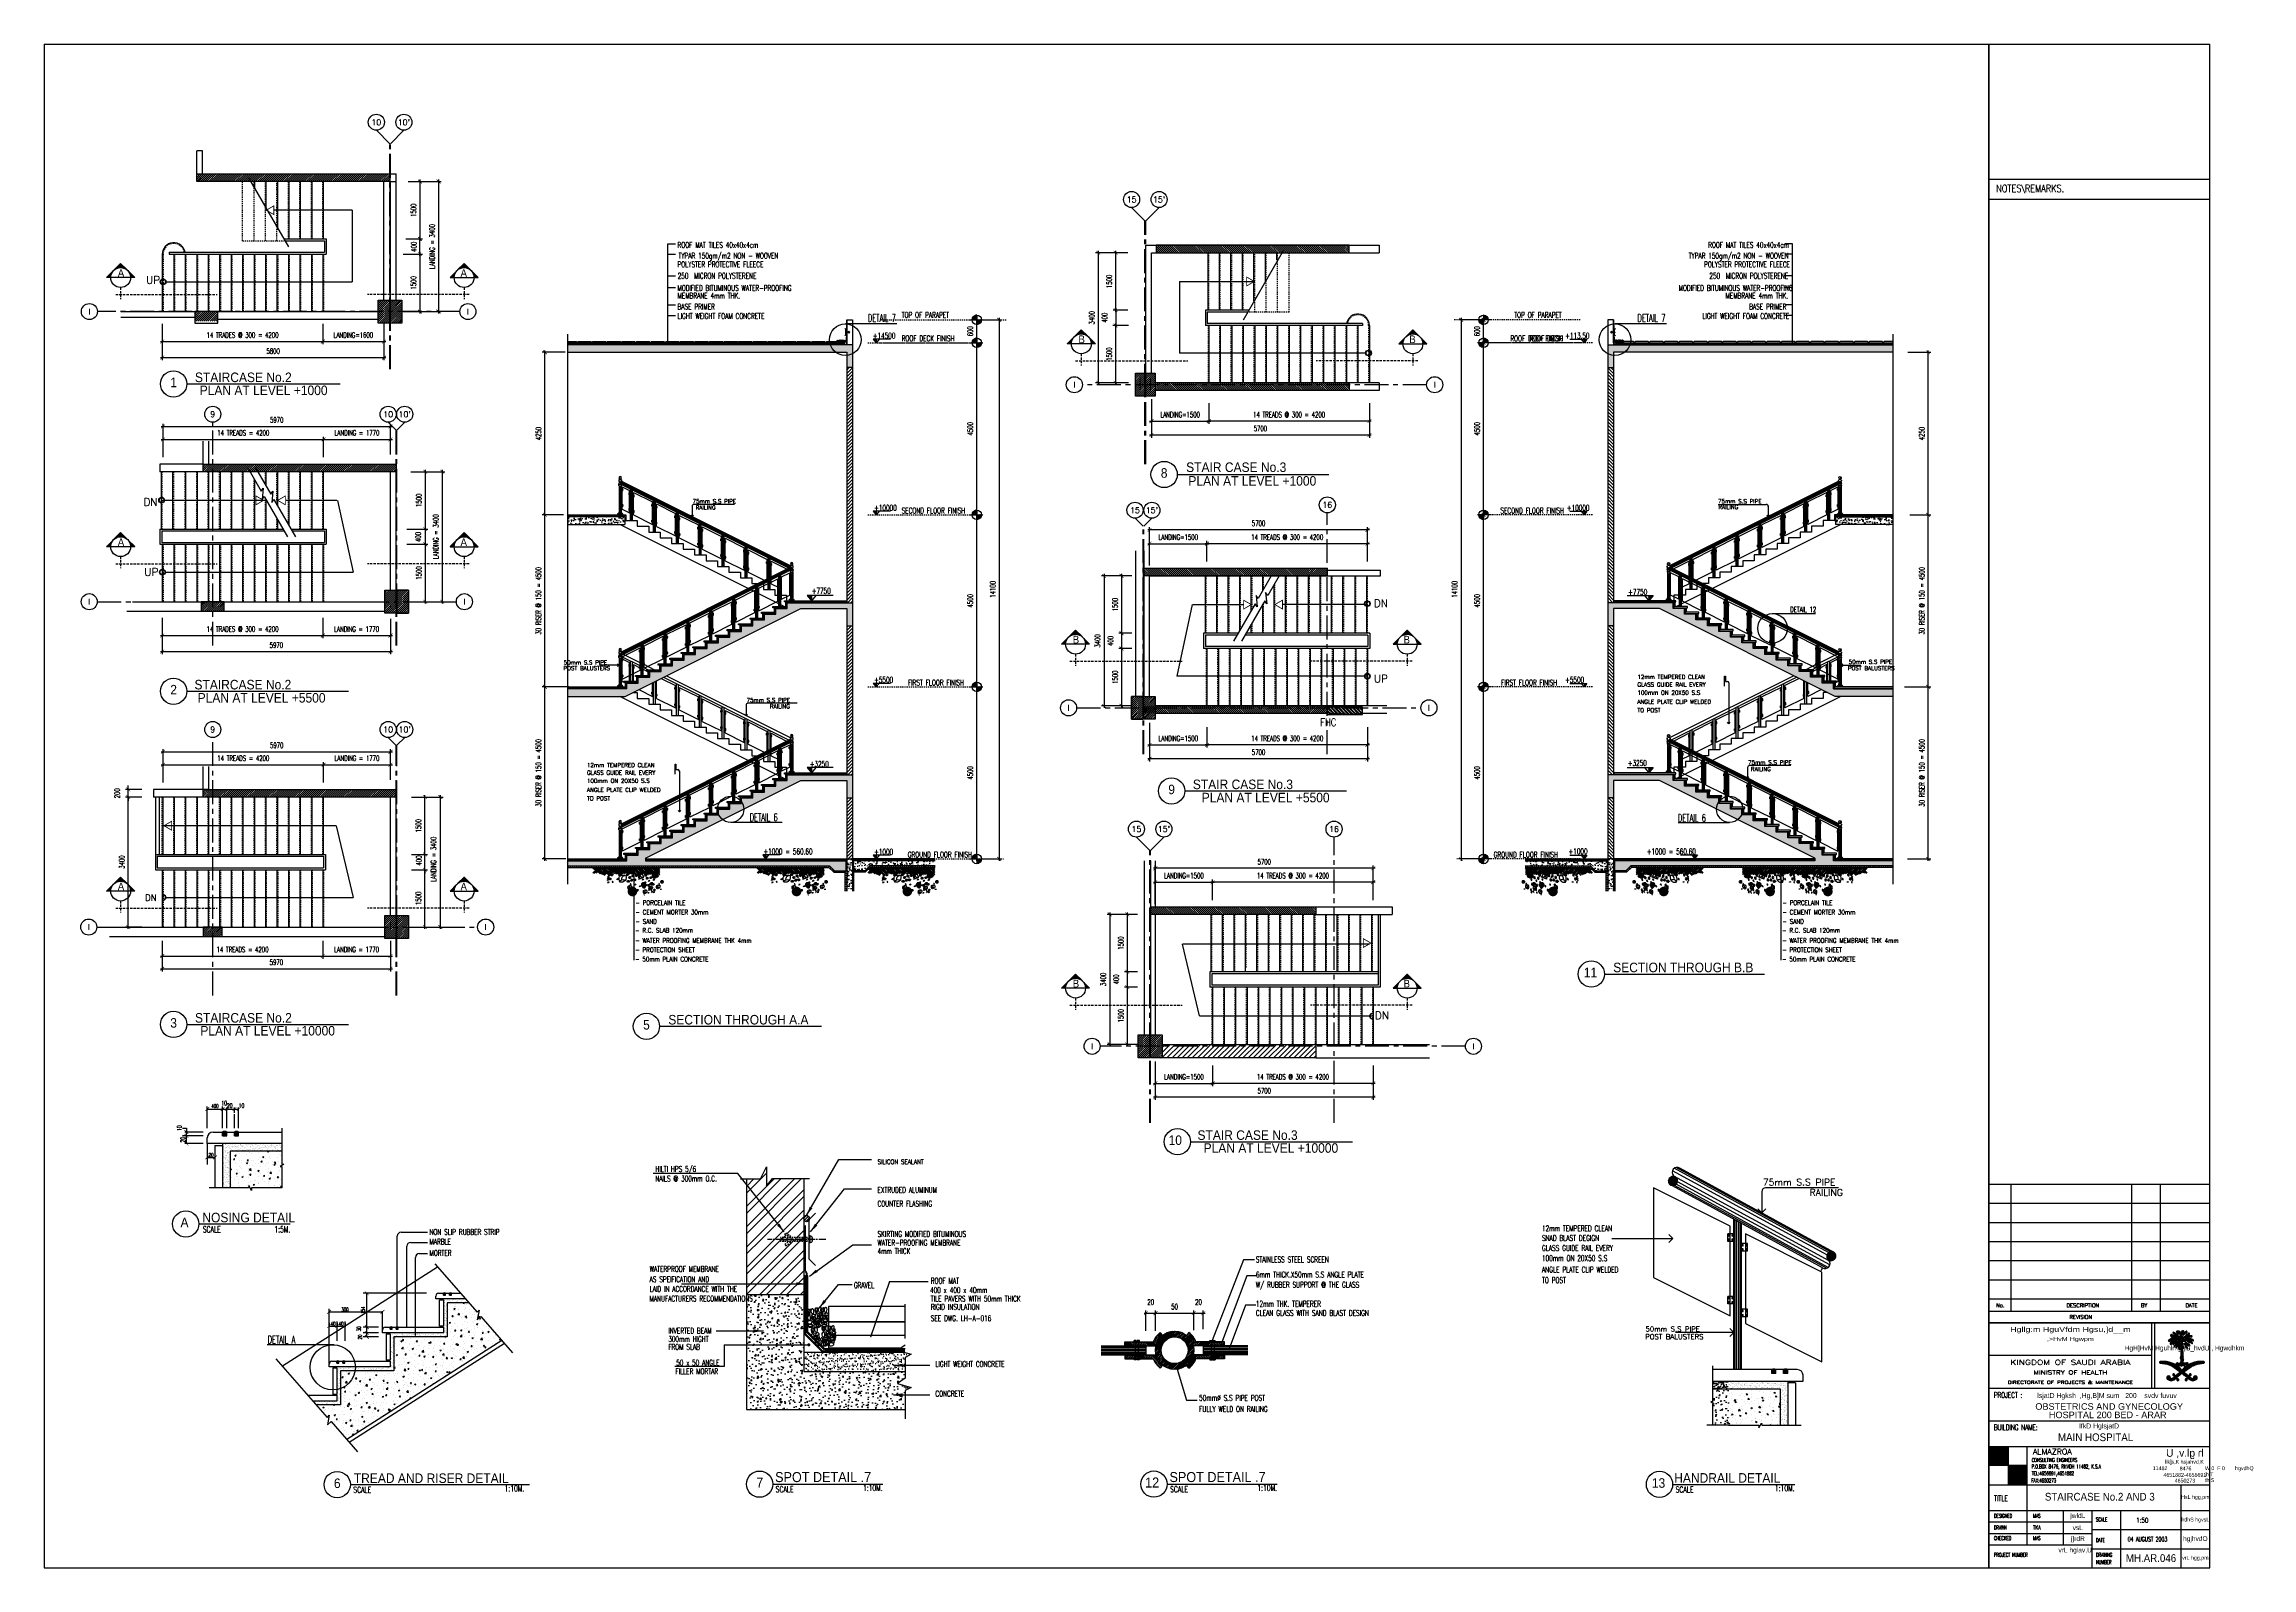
# Paper-space layout 'Layout1' of a CAD drawing. Extents: x 0 to 116, y 0 to 80.
# The model-space entities are those that its viewports show. They can reach past a viewport. Long polylines and large blocks are cut down to what shows.
import ezdxf
from ezdxf.enums import TextEntityAlignment as Align

# ---------------------------------------------------------------- set-up
doc = ezdxf.new("R2010")
doc.units = 0
doc.header["$MEASUREMENT"] = 0
doc.header["$PDMODE"] = 3
doc.header["$PDSIZE"] = 0.1
for name, pattern in [('CENTER2', [1.125, 0.75, -0.125, 0.125, -0.125]), ('CENTERX2', [4, 2.5, -0.5, 0.5, -0.5]), ('HIDDEN', [0.375, 0.25, -0.125]), ('HIDDEN2', [0.1875, 0.125, -0.0625])]:
    doc.linetypes.add(name, pattern=pattern)
doc.layers.get('0').update_dxf_attribs({"linetype": 'CONTINUOUS'})
doc.layers.get('DEFPOINTS').update_dxf_attribs({"linetype": 'CONTINUOUS'})
for name, color, linetype in [('2', 11, 'CONTINUOUS'), ('AX', 6, 'CONTINUOUS'), ('AX-CR', 2, 'CONTINUOUS'), ('AX-TXT', 4, 'CONTINUOUS'), ('AXES', 11, 'CENTERX2'), ('AXIS', 11, 'CENTER2'), ('Axisname', 6, 'CONTINUOUS'), ('BORDER', 4, 'CONTINUOUS'), ('COL', 2, 'CONTINUOUS'), ('D', 11, 'CONTINUOUS'), ('DIM', 4, 'CONTINUOUS'), ('DIM-OUT', 4, 'CONTINUOUS'), ('EJ', 8, 'CONTINUOUS'), ('EL-LEVS', 4, 'CONTINUOUS'), ('ELE', 3, 'CONTINUOUS'), ('ELEV-LEV', 3, 'CONTINUOUS'), ('ELEV-MARK', 6, 'CONTINUOUS'), ('FHC', 2, 'CONTINUOUS'), ('GLASS', 4, 'CONTINUOUS'), ('gravel', 11, 'CONTINUOUS'), ('HAND', 2, 'CONTINUOUS'), ('Handrail', 4, 'CONTINUOUS'), ('HAT', 8, 'CONTINUOUS'), ('Hatch', 11, 'CONTINUOUS'), ('HatchA', 11, 'CONTINUOUS'), ('IND-ES-TXT', 4, 'CONTINUOUS'), ('Insu', 2, 'CONTINUOUS'), ('MAR', 7, 'CONTINUOUS'), ('Marble', 7, 'CONTINUOUS'), ('PAVER', 2, 'CONTINUOUS'), ('Plaster', 7, 'CONTINUOUS'), ('POST', 2, 'CONTINUOUS'), ('RC', 3, 'CONTINUOUS'), ('RM-NAME', 2, 'CONTINUOUS'), ('ST-NO', 7, 'CONTINUOUS'), ('STAIR', 2, 'CONTINUOUS'), ('Step', 3, 'CONTINUOUS'), ('STEPS', 7, 'CONTINUOUS'), ('STR', 5, 'CONTINUOUS'), ('STR-H', 8, 'HIDDEN2'), ('TEXT', 4, 'CONTINUOUS'), ('TEXT-REV', 2, 'CONTINUOUS'), ('TITLE', 1, 'CONTINUOUS'), ('TXT', 2, 'CONTINUOUS'), ('TXT1', 2, 'CONTINUOUS'), ('TXT2', 6, 'CONTINUOUS'), ('WALL', 6, 'CONTINUOUS')]:
    doc.layers.add(name, color=color, linetype=linetype)
doc.layers.get('EJ').off()
doc.styles.add('ABORD1', font='XARB.shx', dxfattribs={"height": 500})
doc.styles.add('BR', font='BR.SHX')
doc.styles.add('Easy', font='xarb.shx', dxfattribs={"width": 0.8, "height": 350})
doc.styles.add('EBORD1', font='ROMANS.shx', dxfattribs={"width": 0.75, "height": 200})
doc.styles.add('EBORD3', font='romant', dxfattribs={"height": 0.2})
doc.styles.add('KUFI', font='KUFI-SLD.shx')
doc.styles.add('ROMANC', font='romanc', dxfattribs={"height": 0.1})
doc.styles.add('ROMANS', font='ROMANS.shx', dxfattribs={"width": 0.6})
doc.styles.add('TTXT', font='swisse.ttf', dxfattribs={"width": 0.6})
doc.linetypes.add('BATTING', pattern='A,0.0001,-0.1,[134,ltypeshp.shx,S=0.1,R=0,X=-0.1,Y=0],-0.2,[134,ltypeshp.shx,S=0.1,R=180,X=0.1,Y=0],-0.1', length=0.4001)
doc.dimstyles.new('R50', dxfattribs={"dimscale": 0, "dimtxt": 0.14, "dimasz": 0.1, "dimexe": 0.03, "dimexo": 0.03, "dimgap": 0.08, "dimtad": 1, "dimdec": 0, "dimlfac": 1000, "dimzin": 13, "dimdsep": 46, "dimtxsty": 'ROMANS', "dimblk": 'ARCHTICK', "dimcen": 0.09, "dimclrd": 4, "dimclre": 4, "dimclrt": 2, "dimadec": 0, "dimazin": 0, "dimtfac": 1, "dimtdec": 0, "dimtofl": 0, "dimtmove": 2, "dimatfit": 3, "dimldrblk": 'CLOSEDBLANK', "dimfxl": 0, "dimtolj": 1, "dimtzin": 0, "dimarcsym": 0})
doc.dimstyles.new('STANDARD in', dxfattribs={"dimtxt": 0.14, "dimasz": 0.1, "dimexe": 0.07, "dimexo": 0.05, "dimgap": 0.1, "dimtad": 1, "dimdec": 0, "dimlfac": 1000, "dimzin": 0, "dimdsep": 46, "dimtxsty": 'ROMANS', "dimblk": 'ARCHTICK', "dimcen": 0.05, "dimdle": 0.05, "dimclrd": 4, "dimclre": 4, "dimclrt": 2, "dimadec": 0, "dimazin": 0, "dimtfac": 1, "dimtdec": 0, "dimtmove": 2, "dimatfit": 3, "dimfxl": 0, "dimtolj": 1, "dimtzin": 0, "dimarcsym": 0})
pattern_1 = [(50, (7.18398, 0), (0.21517805478, -0.018825640495), [0.0225, -0.2475]), (355, (7.18398, 0), (-0.04162540008, 0.22565764011), [0.018, -0.198]), (100.4514, (7.20191, -0.00157), (0.17355281451, 0.20683186262), [0.019122057, -0.2103426336]), (46.1842, (7.18398, 0.06), (0.32017231459, -0.0496557043), [0.03375, -0.37125]), (96.6356, (7.21066, 0.05586), (0.28039881166, 0.29223536127), [0.0286830864, -0.3155139]), (351.1842, (7.18398, 0.06), (0.28039858354, 0.29223558028), [0.027, -0.297]), (21, (7.21398, 0.045), (0.179072115636, -0.1207856672), [0.0225, -0.2475]), (326, (7.21398, 0.045), (0.07299459958, 0.21754501351), [0.018, -0.198]), (71.4514, (7.2289, 0.03493), (0.25206678857, 0.09675914901), [0.019122057, -0.2103426336]), (37.5, (7.18398, 0), (0.003647956595, 0.09986815615), [0, -0.1956, 0, -0.201, 0, -0.19875]), (7.5, (7.18398, 0), (0.078920861233, 0.118323513565), [0, -0.1146, 0, -0.1911, 0, -0.07575]), (327.5, (7.11708, 0), (0.160146730852, -0.00676646152), [0, -0.075, 0, -0.234, 0, -0.3105]), (317.5, (7.08708, 0), (0.174955850803, 0.0300314947), [0, -0.0975, 0, -0.1554, 0, -0.2205])]
pattern_2 = [(50, (7.18398, 0), (0.21517805478, -0.018825640495), [0.0225, -0.2475]), (355, (7.18398, 0), (-0.04162540008, 0.22565764011), [0.018, -0.198]), (100.4514, (7.20191, -0.00157), (0.17355281451, 0.20683186262), [0.019122057, -0.2103426336]), (46.1842, (7.18398, 0.06), (0.32017231459, -0.0496557043), [0.03375, -0.37125]), (96.6356, (7.21066, 0.05586), (0.28039881166, 0.29223536127), [0.0286830864, -0.3155139]), (351.1842, (7.18398, 0.06), (0.28039858354, 0.29223558028), [0.027, -0.297]), (21, (7.21398, 0.045), (0.179072115636, -0.1207856672), [0.0225, -0.2475]), (326, (7.21398, 0.045), (0.07299459958, 0.21754501351), [0.018, -0.198]), (71.4514, (7.2289, 0.03493), (0.25206678857, 0.09675914901), [0.019122057, -0.2103426336]), (37.5, (7.18398, 0), (0.003647956595, 0.09986815615), [0, -0.1956, 0, -0.201, 0, -0.19875]), (7.5, (7.18398, 0), (0.078920861233, 0.118323513565), [0, -0.1146, 0, -0.1911, 0, -0.07575]), (327.5, (7.11708, 0), (0.160146730852, -0.00676646152), [0, -0.075, 0, -0.234, 0, -0.3105]), (317.5, (7.08708, 0), (0.174955850803, 0.0300314947), [0, -0.0975, 0, -0.1554, 0, -0.2205])]
pattern_3 = [(45, (7.18398, 0), (-0.044194173824, 0.044194173824), [])]
pattern_4 = [(45, (418385.2214, 44217.3604), (-0.26516504, 0.26516504), []), (45, (418385.3982, 44217.3604), (-0.26516504, 0.26516504), [])]
pattern_5 = [(45, (418033.015786, 43265.304195), (-0.022097087, 0.022097087), [])]
pattern_6 = [(130, (836095.56568, 0), (-0.21517805478, -0.018825640495), [0.0225, -0.2475]), (185, (836095.56568, 0), (0.04162540008, 0.22565764011), [0.018, -0.198]), (79.5486, (836095.54775, -0.00157), (-0.17355281451, 0.20683186262), [0.019122057, -0.2103426336]), (133.8158, (836095.56568, 0.06), (-0.32017231459, -0.0496557043), [0.03375, -0.37125]), (83.3644, (836095.539, 0.05586), (-0.28039881166, 0.29223536127), [0.0286830864, -0.3155139]), (188.8158, (836095.56568, 0.06), (-0.28039858354, 0.29223558028), [0.027, -0.297]), (159, (836095.53568, 0.045), (-0.179072115636, -0.1207856672), [0.0225, -0.2475]), (214, (836095.53568, 0.045), (-0.07299459958, 0.21754501351), [0.018, -0.198]), (108.5486, (836095.52075, 0.03493), (-0.25206678857, 0.09675914901), [0.019122057, -0.2103426336]), (142.5, (836095.56568, 0), (-0.003647956595, 0.09986815615), [0, -0.1956, 0, -0.201, 0, -0.19875]), (172.5, (836095.56568, 0), (-0.078920861233, 0.118323513565), [0, -0.1146, 0, -0.1911, 0, -0.07575]), (212.5, (836095.63258, 0), (-0.160146730852, -0.00676646152), [0, -0.075, 0, -0.234, 0, -0.3105]), (222.5, (836095.66258, 0), (-0.174955850803, 0.0300314947), [0, -0.0975, 0, -0.1554, 0, -0.2205])]
pattern_7 = [(130, (836095.56568, 0), (-0.21517805478, -0.018825640495), [0.0225, -0.2475]), (185, (836095.56568, 0), (0.04162540008, 0.22565764011), [0.018, -0.198]), (79.5486, (836095.54775, -0.00157), (-0.17355281451, 0.20683186262), [0.019122057, -0.2103426336]), (133.8158, (836095.56568, 0.06), (-0.32017231459, -0.0496557043), [0.03375, -0.37125]), (83.3644, (836095.539, 0.05586), (-0.28039881166, 0.29223536127), [0.0286830864, -0.3155139]), (188.8158, (836095.56568, 0.06), (-0.28039858354, 0.29223558028), [0.027, -0.297]), (159, (836095.53568, 0.045), (-0.179072115636, -0.1207856672), [0.0225, -0.2475]), (214, (836095.53568, 0.045), (-0.07299459958, 0.21754501351), [0.018, -0.198]), (108.5486, (836095.52075, 0.03493), (-0.25206678857, 0.09675914901), [0.019122057, -0.2103426336]), (142.5, (836095.56568, 0), (-0.003647956595, 0.09986815615), [0, -0.1956, 0, -0.201, 0, -0.19875]), (172.5, (836095.56568, 0), (-0.078920861233, 0.118323513565), [0, -0.1146, 0, -0.1911, 0, -0.07575]), (212.5, (836095.63258, 0), (-0.160146730852, -0.00676646152), [0, -0.075, 0, -0.234, 0, -0.3105]), (222.5, (836095.66258, 0), (-0.174955850803, 0.0300314947), [0, -0.0975, 0, -0.1554, 0, -0.2205])]
pattern_8 = [(135, (836095.565677, 0), (0.044194173824, 0.044194173824), [])]

# ---------------------------------------------------------------- blocks, each defined once
blk = doc.blocks.new('*X136')
at = {"color": 0}
for p, q in [((19.9, 41.556), (19.922, 41.577)), ((19.907, 41.545), (19.94, 41.577)), ((19.916, 41.536), (19.959, 41.579)), ((19.925, 41.527), (19.972, 41.574)), ((19.935, 41.519), (19.981, 41.565)), ((19.947, 41.513), (19.99, 41.557)), ((19.98, 41.511), (20.056, 41.588)), ((19.988, 41.502), (20.068, 41.582)), ((19.991, 41.487), (20.063, 41.559)), ((20.025, 41.574), (20.04, 41.589)), ((20.042, 41.503), (20.097, 41.557)), ((20.044, 41.487), (20.133, 41.576)), ((20.097, 41.523), (20.144, 41.569)), ((20.132, 41.54), (20.15, 41.557)), ((19.717, 41.354), (19.752, 41.389)), ((19.727, 41.347), (19.786, 41.406)), ((19.758, 41.29), (19.869, 41.4)), ((19.759, 41.308), (19.81, 41.359)), ((19.763, 41.365), (19.805, 41.407)), ((19.764, 41.278), (19.883, 41.397)), ((19.767, 41.475), (19.79, 41.498)), ((19.771, 41.461), (19.802, 41.493)), ((19.776, 41.272), (19.818, 41.314)), ((19.781, 41.454), (19.814, 41.487)), ((19.787, 41.371), (19.824, 41.408)), ((19.794, 41.449), (19.827, 41.482)), ((19.808, 41.445), (19.839, 41.476)), ((19.808, 41.374), (19.842, 41.409)), ((19.817, 41.366), (19.857, 41.406)), ((19.822, 41.442), (19.851, 41.471)), ((19.824, 41.532), (19.84, 41.548)), ((19.825, 41.286), (19.874, 41.335)), ((19.829, 41.52), (19.852, 41.543)), ((19.83, 41.273), (19.9, 41.343)), ((19.835, 41.437), (19.863, 41.465)), ((19.839, 41.512), (19.865, 41.538)), ((19.848, 41.432), (19.875, 41.459)), ((19.85, 41.505), (19.878, 41.533)), ((19.85, 41.223), (19.871, 41.243)), ((19.857, 41.247), (20.048, 41.438)), ((19.86, 41.427), (19.887, 41.454)), ((19.861, 41.498), (19.889, 41.526)), ((19.867, 41.292), (19.915, 41.34)), ((19.871, 41.491), (19.898, 41.518)), ((19.871, 41.367), (19.9, 41.396)), ((19.879, 41.428), (19.899, 41.448)), ((19.882, 41.484), (19.907, 41.509)), ((19.883, 41.291), (19.928, 41.336)), ((19.893, 41.477), (19.915, 41.5)), ((19.893, 41.424), (19.909, 41.441)), ((19.894, 41.266), (20.064, 41.436)), ((19.897, 41.216), (19.933, 41.252)), ((19.9, 41.378), (19.94, 41.418)), ((19.901, 41.397), (19.929, 41.425)), ((19.903, 41.417), (19.919, 41.433)), ((19.903, 41.24), (19.949, 41.285)), ((19.903, 41.204), (19.923, 41.225)), ((19.904, 41.471), (19.924, 41.49)), ((19.906, 41.19), (19.917, 41.201)), ((19.915, 41.464), (19.932, 41.481)), ((19.916, 41.271), (20.154, 41.509)), ((19.916, 41.376), (19.952, 41.412)), ((19.926, 41.457), (19.941, 41.472)), ((19.927, 41.37), (20.02, 41.463)), ((19.933, 41.359), (20.032, 41.458)), ((19.937, 41.451), (19.951, 41.465)), ((19.937, 41.345), (20.044, 41.452)), ((19.947, 41.443), (19.962, 41.458)), ((19.949, 41.215), (20.038, 41.304)), ((19.95, 41.198), (20.044, 41.292)), ((19.953, 41.184), (20.046, 41.277)), ((19.956, 41.435), (19.978, 41.456)), ((19.956, 41.293), (20.071, 41.408)), ((19.957, 41.24), (19.975, 41.259)), ((19.96, 41.173), (20.049, 41.262)), ((19.964, 41.425), (20.017, 41.478)), ((19.966, 41.515), (20, 41.549)), ((19.969, 41.289), (20.069, 41.388)), ((19.97, 41.166), (20.053, 41.249)), ((19.975, 41.277), (20.086, 41.388)), ((19.975, 41.259), (20.037, 41.321)), ((19.981, 41.159), (20.057, 41.235)), ((19.992, 41.47), (20.073, 41.551)), ((20, 41.16), (20.061, 41.221)), ((20, 41.001), (20.057, 41.058)), ((20.003, 41.092), (20.042, 41.131)), ((20.003, 41.075), (20.045, 41.117)), ((20.003, 41.057), (20.047, 41.101)), ((20.003, 41.04), (20.053, 41.089)), ((20.003, 41.022), (20.056, 41.075)), ((20.006, 41.148), (20.065, 41.208)), ((20.008, 41.133), (20.042, 41.167)), ((20.012, 41.119), (20.04, 41.147)), ((20.054, 41.178), (20.069, 41.194)), ((20.063, 41.346), (20.11, 41.394)), ((20.068, 41.493), (20.093, 41.518)), ((20.075, 41.412), (20.192, 41.529)), ((20.08, 41.346), (20.133, 41.399)), ((20.095, 41.344), (20.097, 41.345)), ((20.108, 41.428), (20.202, 41.521)), ((20.115, 41.364), (20.154, 41.402)), ((20.13, 41.431), (20.171, 41.473)), ((20.131, 41.362), (20.171, 41.402)), ((20.144, 41.357), (20.189, 41.402)), ((20.151, 41.435), (20.19, 41.474)), ((20.153, 41.349), (20.207, 41.403)), ((20.163, 41.341), (20.225, 41.403)), ((20.171, 41.437), (20.208, 41.474)), ((20.171, 41.332), (20.203, 41.363)), ((20.18, 41.322), (20.213, 41.356)), ((20.191, 41.44), (20.224, 41.473)), ((20.192, 41.316), (20.225, 41.349)), ((20.201, 41.502), (20.202, 41.504)), ((20.21, 41.317), (20.236, 41.343)), ((20.212, 41.443), (20.242, 41.473)), ((20.212, 41.372), (20.241, 41.401)), ((20.225, 41.315), (20.247, 41.336)), ((20.227, 41.369), (20.252, 41.394)), ((20.234, 41.448), (20.258, 41.472)), ((20.239, 41.311), (20.256, 41.328)), ((20.242, 41.366), (20.264, 41.389)), ((20.247, 41.442), (20.263, 41.459)), ((20.247, 41.301), (20.264, 41.318)), ((20.255, 41.292), (20.27, 41.307)), ((20.256, 41.363), (20.278, 41.385)), ((20.271, 41.361), (20.288, 41.378)), ((20.288, 41.36), (20.292, 41.364)), ((19.9, 40.83), (19.92, 40.851)), ((19.905, 40.818), (19.931, 40.844)), ((19.912, 40.807), (19.946, 40.841)), ((19.92, 40.798), (19.962, 40.839)), ((19.931, 40.79), (19.983, 40.843)), ((19.95, 40.792), (20.066, 40.907)), ((19.964, 40.788), (20.06, 40.885)), ((19.985, 40.792), (20.061, 40.867)), ((19.99, 40.85), (20.072, 40.932)), ((19.994, 40.977), (20.059, 41.042)), ((19.994, 40.96), (20.06, 41.026)), ((19.997, 40.945), (20.062, 41.01)), ((19.998, 40.787), (20.066, 40.855)), ((20.001, 40.931), (20.061, 40.991)), ((20.001, 40.878), (20.062, 40.939)), ((20.004, 40.916), (20.058, 40.971)), ((20.005, 40.9), (20.056, 40.951)), ((20.01, 40.781), (20.076, 40.847)), ((20.02, 40.774), (20.036, 40.789)), ((20.048, 40.802), (20.09, 40.844)), ((20.058, 40.794), (20.111, 40.847)), ((20.069, 40.788), (20.131, 40.85)), ((20.084, 40.784), (20.093, 40.794)), ((20.116, 40.817), (20.157, 40.857)), ((20.128, 40.811), (20.166, 40.849)), ((20.142, 40.807), (20.161, 40.827))]:
    blk.add_line(p, q, dxfattribs=at)
blk = doc.blocks.new('*X135')
at = {"color": 0}
for p, q in [((19.512, 40.867), (19.525, 40.88)), ((19.514, 40.851), (19.545, 40.882)), ((19.525, 40.844), (19.565, 40.884)), ((19.54, 40.842), (19.583, 40.885)), ((19.555, 40.839), (19.601, 40.885)), ((19.571, 40.837), (19.619, 40.885)), ((19.586, 40.835), (19.635, 40.884)), ((19.602, 40.832), (19.652, 40.883)), ((19.617, 40.83), (19.668, 40.881)), ((19.632, 40.828), (19.683, 40.879)), ((19.648, 40.825), (19.699, 40.876)), ((19.663, 40.823), (19.713, 40.874)), ((19.678, 40.821), (19.728, 40.87)), ((19.68, 40.504), (19.725, 40.55)), ((19.684, 40.491), (19.739, 40.546)), ((19.684, 40.526), (19.704, 40.546)), ((19.693, 40.817), (19.742, 40.867)), ((19.706, 40.813), (19.756, 40.863)), ((19.718, 40.808), (19.769, 40.859)), ((19.731, 40.803), (19.783, 40.854)), ((19.744, 40.798), (19.796, 40.85)), ((19.757, 40.794), (19.808, 40.845)), ((19.77, 40.789), (19.821, 40.84)), ((19.778, 40.443), (19.894, 40.559)), ((19.783, 40.784), (19.833, 40.834)), ((19.796, 40.779), (19.845, 40.828)), ((19.796, 40.443), (20.131, 40.779)), ((19.807, 40.773), (19.857, 40.822)), ((19.817, 40.765), (19.868, 40.816)), ((19.817, 40.447), (20.182, 40.812)), ((19.82, 40.573), (19.844, 40.597)), ((19.826, 40.562), (19.855, 40.591)), ((19.828, 40.758), (19.879, 40.81)), ((19.838, 40.751), (19.891, 40.803)), ((19.838, 40.556), (19.861, 40.579)), ((19.847, 40.459), (20.219, 40.831)), ((19.848, 40.743), (19.901, 40.796)), ((19.85, 40.55), (19.863, 40.564)), ((19.857, 40.54), (19.871, 40.554)), ((19.858, 40.736), (19.912, 40.789)), ((19.869, 40.728), (19.922, 40.782)), ((19.879, 40.721), (19.933, 40.775)), ((19.889, 40.714), (19.943, 40.767)), ((19.9, 40.706), (19.952, 40.759)), ((19.91, 40.699), (19.962, 40.751)), ((19.92, 40.692), (19.971, 40.743)), ((19.931, 40.684), (19.981, 40.734)), ((19.941, 40.677), (19.99, 40.725)), ((19.95, 40.544), (20.251, 40.845)), ((19.951, 40.67), (19.998, 40.717)), ((19.962, 40.662), (20.007, 40.707)), ((19.972, 40.655), (20.015, 40.698)), ((19.982, 40.648), (20.024, 40.689)), ((20.03, 40.607), (20.279, 40.855)), ((20.04, 40.599), (20.076, 40.635)), ((20.049, 40.591), (20.085, 40.627)), ((20.059, 40.583), (20.094, 40.618)), ((20.069, 40.575), (20.104, 40.61)), ((20.079, 40.568), (20.113, 40.601)), ((20.09, 40.56), (20.123, 40.593)), ((20.099, 40.552), (20.132, 40.585)), ((20.109, 40.456), (20.237, 40.584)), ((20.109, 40.544), (20.142, 40.577)), ((20.118, 40.536), (20.152, 40.569)), ((20.12, 40.679), (20.304, 40.864)), ((20.128, 40.528), (20.161, 40.561)), ((20.137, 40.52), (20.171, 40.554)), ((20.146, 40.51), (20.23, 40.594)), ((20.183, 40.724), (20.328, 40.87)), ((20.198, 40.58), (20.215, 40.597)), ((20.244, 40.768), (20.351, 40.875)), ((20.272, 40.778), (20.372, 40.879)), ((20.297, 40.521), (20.325, 40.548)), ((20.3, 40.788), (20.393, 40.881)), ((20.311, 40.517), (20.344, 40.549)), ((20.327, 40.798), (20.412, 40.883)), ((20.328, 40.515), (20.357, 40.545)), ((20.355, 40.808), (20.431, 40.884)), ((20.382, 40.818), (20.45, 40.885)), ((20.404, 40.821), (20.467, 40.885)), ((20.425, 40.825), (20.484, 40.884)), ((20.447, 40.829), (20.501, 40.883)), ((20.468, 40.833), (20.517, 40.882)), ((20.489, 40.836), (20.533, 40.88)), ((20.511, 40.84), (20.543, 40.873)), ((20.532, 40.844), (20.547, 40.858)), ((19.691, 40.48), (19.75, 40.539)), ((19.7, 40.472), (19.724, 40.495)), ((19.711, 40.464), (19.734, 40.488)), ((19.722, 40.458), (19.748, 40.484)), ((19.734, 40.452), (19.765, 40.483)), ((19.746, 40.517), (19.757, 40.529)), ((19.747, 40.448), (19.786, 40.486)), ((19.757, 40.51), (19.762, 40.516)), ((19.762, 40.444), (19.828, 40.511)), ((19.896, 40.491), (19.912, 40.507)), ((19.905, 40.482), (19.918, 40.495)), ((19.911, 40.47), (19.928, 40.487)), ((19.913, 40.455), (19.941, 40.483)), ((19.922, 40.446), (19.95, 40.474)), ((19.94, 40.446), (19.95, 40.456)), ((20.108, 40.473), (20.119, 40.484)), ((20.117, 40.447), (20.155, 40.484)), ((20.133, 40.445), (20.147, 40.458)), ((20.159, 40.488), (20.202, 40.531)), ((20.175, 40.487), (20.212, 40.524)), ((20.185, 40.479), (20.222, 40.516)), ((20.194, 40.47), (20.233, 40.509)), ((20.205, 40.463), (20.243, 40.502)), ((20.216, 40.457), (20.254, 40.495)), ((20.228, 40.451), (20.265, 40.489)), ((20.241, 40.447), (20.279, 40.485)), ((20.256, 40.444), (20.295, 40.483)), ((20.272, 40.443), (20.315, 40.485)), ((20.291, 40.444), (20.374, 40.527)), ((20.313, 40.448), (20.378, 40.513)), ((20.335, 40.505), (20.367, 40.537)), ((20.346, 40.463), (20.375, 40.492))]:
    blk.add_line(p, q, dxfattribs=at)
blk = doc.blocks.new('*X138')
at = {"color": 0}
for p, q in [((20.11, 41.323), (20.118, 41.331)), ((20.114, 41.309), (20.128, 41.323)), ((20.12, 41.298), (20.138, 41.316)), ((20.131, 41.291), (20.148, 41.308)), ((20.142, 41.284), (20.158, 41.301)), ((20.152, 41.277), (20.168, 41.293)), ((20.158, 41.266), (20.178, 41.285)), ((20.164, 41.254), (20.188, 41.277)), ((20.174, 41.246), (20.196, 41.268)), ((20.187, 41.241), (20.204, 41.259)), ((20.199, 41.236), (20.205, 41.241))]:
    blk.add_line(p, q, dxfattribs=at)
blk = doc.blocks.new('*X137')
at = {"color": 0}
for p, q in [((20.076, 41.289), (20.089, 41.302)), ((20.082, 41.277), (20.096, 41.292)), ((20.09, 41.268), (20.104, 41.282)), ((20.099, 41.259), (20.111, 41.271)), ((20.106, 41.249), (20.119, 41.261)), ((20.107, 41.232), (20.126, 41.251)), ((20.111, 41.218), (20.133, 41.24)), ((20.117, 41.207), (20.139, 41.229)), ((20.127, 41.198), (20.146, 41.217)), ((20.139, 41.193), (20.152, 41.206))]:
    blk.add_line(p, q, dxfattribs=at)
blk = doc.blocks.new('*X30')
at = {"color": 0}
for p, q in [((61359, 45555), (61555, 45751)), ((61359, 45608), (61502, 45751)), ((61359, 45661), (61449, 45751)), ((61359, 45714), (61396, 45751)), ((61408, 45551), (61608, 45751)), ((61461, 45551), (61661, 45751)), ((61514, 45551), (61714, 45751)), ((61567, 45551), (61767, 45751)), ((61620, 45551), (61820, 45751)), ((61673, 45551), (61873, 45751)), ((61726, 45551), (61926, 45751)), ((61779, 45551), (61979, 45751)), ((61832, 45551), (62032, 45751)), ((61885, 45551), (62085, 45751)), ((61938, 45551), (62138, 45751)), ((61991, 45551), (62191, 45751)), ((62044, 45551), (62244, 45751)), ((62097, 45551), (62297, 45751)), ((62150, 45551), (62350, 45751)), ((62203, 45551), (62403, 45751)), ((62256, 45551), (62456, 45751)), ((62309, 45551), (62509, 45751)), ((62362, 45551), (62562, 45751)), ((62415, 45551), (62615, 45751)), ((62469, 45551), (62669, 45751)), ((62522, 45551), (62722, 45751)), ((62575, 45551), (62775, 45751)), ((62628, 45551), (62828, 45751)), ((62681, 45551), (62881, 45751)), ((62734, 45551), (62934, 45751)), ((62787, 45551), (62987, 45751)), ((62840, 45551), (63040, 45751)), ((62893, 45551), (63093, 45751)), ((62946, 45551), (63146, 45751)), ((62999, 45551), (63199, 45751)), ((63052, 45551), (63252, 45751)), ((63105, 45551), (63305, 45751)), ((63158, 45551), (63358, 45751)), ((63211, 45551), (63411, 45751)), ((63264, 45551), (63464, 45751)), ((63317, 45551), (63517, 45751)), ((63370, 45551), (63570, 45751)), ((63423, 45551), (63623, 45751)), ((63476, 45551), (63676, 45751)), ((63529, 45551), (63729, 45751)), ((63582, 45551), (63782, 45751)), ((63635, 45551), (63835, 45751)), ((63688, 45551), (63888, 45751)), ((63741, 45551), (63941, 45751)), ((63794, 45551), (63994, 45751)), ((63847, 45551), (64047, 45751)), ((63900, 45551), (64100, 45751)), ((63953, 45551), (64153, 45751)), ((64006, 45551), (64206, 45751)), ((64060, 45551), (64260, 45751)), ((64113, 45551), (64313, 45751)), ((64166, 45551), (64366, 45751)), ((64219, 45551), (64419, 45751)), ((64272, 45551), (64472, 45751)), ((64325, 45551), (64525, 45751)), ((64378, 45551), (64578, 45751)), ((64431, 45551), (64631, 45751)), ((64484, 45551), (64684, 45751)), ((64537, 45551), (64737, 45751)), ((64590, 45551), (64790, 45751)), ((64643, 45551), (64843, 45751)), ((64696, 45551), (64896, 45751)), ((64749, 45551), (64949, 45751)), ((64802, 45551), (65002, 45751)), ((64855, 45551), (65055, 45751)), ((64908, 45551), (65108, 45751)), ((64961, 45551), (65161, 45751)), ((65014, 45551), (65214, 45751)), ((65067, 45551), (65267, 45751)), ((65120, 45551), (65320, 45751)), ((65173, 45551), (65373, 45751)), ((65226, 45551), (65426, 45751)), ((65279, 45551), (65479, 45751)), ((65332, 45551), (65532, 45751)), ((65385, 45551), (65585, 45751)), ((65438, 45551), (65638, 45751)), ((65491, 45551), (65691, 45751)), ((65544, 45551), (65744, 45751)), ((65597, 45551), (65797, 45751)), ((65651, 45551), (65851, 45751)), ((65704, 45551), (65904, 45751)), ((65757, 45551), (65957, 45751)), ((65810, 45551), (66010, 45751)), ((65863, 45551), (66063, 45751)), ((65916, 45551), (66116, 45751)), ((65969, 45551), (66169, 45751)), ((66022, 45551), (66222, 45751)), ((66075, 45551), (66275, 45751)), ((66128, 45551), (66328, 45751)), ((66181, 45551), (66381, 45751)), ((66234, 45551), (66409, 45726)), ((66287, 45551), (66409, 45673)), ((66340, 45551), (66409, 45620)), ((66393, 45551), (66409, 45567))]:
    blk.add_line(p, q, dxfattribs=at)
blk = doc.blocks.new('AXL')
at = {"layer": 'AX-CR'}
blk.add_circle((-350, 0), 350, dxfattribs=at)
at = {"layer": 'AX-TXT', "style": 'ROMANS'}
blk.add_attdef('AX', text='', height=250, dxfattribs=at).set_placement((-350, 0), align=Align.MIDDLE)
blk = doc.blocks.new('AXU')
at = {"layer": 'AX-CR'}
blk.add_circle((0, 350), 350, dxfattribs=at)
at = {"layer": 'AX-TXT', "style": 'ROMANS'}
blk.add_attdef('AX', text='', height=250, dxfattribs=at).set_placement((0, 350), align=Align.MIDDLE)
blk = doc.blocks.new('C5')
at = {"layer": 'HAT'}
h = blk.add_hatch(dxfattribs=at)
h.set_pattern_fill('ANSI31', color=256, scale=300, style=0)
h.set_pattern_definition([(45, (-38851, -358245.23), (26.5165043, -26.5165043), [])])
h.paths.add_polyline_path([(-320, 300), (-20, 300), (-20, 0), (-320, 0)])
h.paths.add_polyline_path([(-320, 600), (-20, 600), (-20, 300), (-320, 300)])
h = blk.add_hatch(dxfattribs=at)
h.set_pattern_fill('ANSI31', color=256, scale=300, style=0)
h.set_pattern_definition([(45, (-38531, -358245.23), (26.5165043, -26.5165043), [])])
h.paths.add_polyline_path([(0, 300), (300, 300), (300, 0), (0, 0)])
h.paths.add_polyline_path([(0, 600), (300, 600), (300, 300), (0, 300)])
at = {"layer": 'COL'}
for points in [[(-20, 600), (-20, 0), (-320, 0), (-320, 600)], [(300, 600), (300, 0), (0, 0), (0, 600)]]:
    blk.add_lwpolyline(points, close=True, dxfattribs=at)
blk = doc.blocks.new('_ARCHTICK')
at = {"color": 0, "linetype": 'ByBlock', "const_width": 0.15}
blk.add_lwpolyline([(-0.5, -0.5), (0.5, 0.5)], dxfattribs=at)
blk = doc.blocks.new('*D31')
at = {"layer": 'DEFPOINTS', "color": 0}
for p in [(418023.439, 43473.983), (418027.639, 43473.983), (418027.639, 43473.466)]:
    blk.add_point(p, dxfattribs=at)
at = {"layer": 'DIM-OUT', "color": 4, "lineweight": -2}
for p, q in [((418023.389, 43473.466), (418027.689, 43473.466)), ((418023.439, 43473.933), (418023.439, 43473.396)), ((418027.639, 43473.933), (418027.639, 43473.396))]:
    blk.add_line(p, q, dxfattribs=at)
at = {"layer": 'DIM-OUT', "color": 4, "lineweight": -2, "xscale": 0.1, "yscale": 0.1, "zscale": 0.1, "rotation": 180}
blk.add_blockref('_ARCHTICK', (418023.439, 43473.466), dxfattribs=at)
at = {"layer": 'DIM-OUT', "color": 4, "lineweight": -2, "xscale": 0.1, "yscale": 0.1, "zscale": 0.1}
blk.add_blockref('_ARCHTICK', (418027.639, 43473.466), dxfattribs=at)
at = {"layer": 'DIM-OUT', "color": 2, "insert": (418025.539, 43473.636), "char_height": 0.14, "attachment_point": 5, "style": 'ROMANS'}
blk.add_mtext('\\A1;14 TRADES @ 300 = 4200', dxfattribs=at)
blk = doc.blocks.new('*D32')
at = {"layer": 'DEFPOINTS', "color": 0}
for p in [(418027.639, 43473.983), (418029.239, 43473.983), (418029.239, 43473.466)]:
    blk.add_point(p, dxfattribs=at)
at = {"layer": 'DIM-OUT', "color": 4, "lineweight": -2}
for p, q in [((418027.589, 43473.466), (418029.289, 43473.466)), ((418027.639, 43473.933), (418027.639, 43473.396)), ((418029.239, 43473.933), (418029.239, 43473.396))]:
    blk.add_line(p, q, dxfattribs=at)
at = {"layer": 'DIM-OUT', "color": 4, "lineweight": -2, "xscale": 0.1, "yscale": 0.1, "zscale": 0.1, "rotation": 180}
blk.add_blockref('_ARCHTICK', (418027.639, 43473.466), dxfattribs=at)
at = {"layer": 'DIM-OUT', "color": 4, "lineweight": -2, "xscale": 0.1, "yscale": 0.1, "zscale": 0.1}
blk.add_blockref('_ARCHTICK', (418029.239, 43473.466), dxfattribs=at)
at = {"layer": 'DIM-OUT', "color": 2, "insert": (418028.439, 43473.636), "char_height": 0.14, "attachment_point": 5, "style": 'ROMANS'}
blk.add_mtext('\\A1;LANDING=1600', dxfattribs=at)
blk = doc.blocks.new('*D33')
at = {"layer": 'DEFPOINTS', "color": 0}
for p in [(418029.687, 43475.75), (418029.687, 43474.25), (418030.18, 43474.25)]:
    blk.add_point(p, dxfattribs=at)
at = {"layer": 'DIM-OUT', "color": 4, "lineweight": -2}
for p, q in [((418029.737, 43475.75), (418030.25, 43475.75)), ((418030.18, 43475.8), (418030.18, 43474.2)), ((418029.737, 43474.25), (418030.25, 43474.25))]:
    blk.add_line(p, q, dxfattribs=at)
at = {"layer": 'DIM-OUT', "color": 4, "lineweight": -2, "xscale": 0.1, "yscale": 0.1, "zscale": 0.1}
for p, rotation in [((418030.18, 43475.75), 90), ((418030.18, 43474.25), 270)]:
    blk.add_blockref('_ARCHTICK', p, dxfattribs=dict(at, rotation=rotation))
at = {"layer": 'DIM-OUT', "color": 2, "insert": (418030.01, 43475), "char_height": 0.14, "attachment_point": 5, "rotation": 90, "style": 'ROMANS'}
blk.add_mtext('\\A1;1500', dxfattribs=at)
blk = doc.blocks.new('*D34')
at = {"layer": 'DEFPOINTS', "color": 0}
for p in [(418029.757, 43476.15), (418029.757, 43475.75), (418030.18, 43476.15)]:
    blk.add_point(p, dxfattribs=at)
at = {"layer": 'DIM-OUT', "color": 4, "lineweight": -2}
for p, q in [((418029.807, 43476.15), (418030.25, 43476.15)), ((418029.807, 43475.75), (418030.25, 43475.75)), ((418030.18, 43475.7), (418030.18, 43476.2))]:
    blk.add_line(p, q, dxfattribs=at)
at = {"layer": 'DIM-OUT', "color": 4, "lineweight": -2, "xscale": 0.1, "yscale": 0.1, "zscale": 0.1}
for p, rotation in [((418030.18, 43476.15), 90), ((418030.18, 43475.75), 270)]:
    blk.add_blockref('_ARCHTICK', p, dxfattribs=dict(at, rotation=rotation))
at = {"layer": 'DIM-OUT', "color": 2, "insert": (418030.02, 43475.943), "char_height": 0.14, "attachment_point": 5, "rotation": 90, "style": 'ROMANS'}
blk.add_mtext('\\A1;400', dxfattribs=at)
blk = doc.blocks.new('*D35')
at = {"layer": 'DEFPOINTS', "color": 0}
for p in [(418029.822, 43477.65), (418029.822, 43476.15), (418030.18, 43476.15)]:
    blk.add_point(p, dxfattribs=at)
at = {"layer": 'DIM-OUT', "color": 4, "lineweight": -2}
for p, q in [((418029.872, 43477.65), (418030.25, 43477.65)), ((418030.18, 43477.7), (418030.18, 43476.1)), ((418029.872, 43476.15), (418030.25, 43476.15))]:
    blk.add_line(p, q, dxfattribs=at)
at = {"layer": 'DIM-OUT', "color": 4, "lineweight": -2, "xscale": 0.1, "yscale": 0.1, "zscale": 0.1}
for p, rotation in [((418030.18, 43477.65), 90), ((418030.18, 43476.15), 270)]:
    blk.add_blockref('_ARCHTICK', p, dxfattribs=dict(at, rotation=rotation))
at = {"layer": 'DIM-OUT', "color": 2, "insert": (418030.01, 43476.9), "char_height": 0.14, "attachment_point": 5, "rotation": 90, "style": 'ROMANS'}
blk.add_mtext('\\A1;1500', dxfattribs=at)
blk = doc.blocks.new('*D36')
at = {"layer": 'DEFPOINTS', "color": 0}
for p in [(418030.174, 43477.65), (418030.174, 43474.25), (418030.667, 43474.25)]:
    blk.add_point(p, dxfattribs=at)
at = {"layer": 'DIM-OUT', "color": 4, "lineweight": -2}
for p, q in [((418030.224, 43477.65), (418030.737, 43477.65)), ((418030.667, 43477.7), (418030.667, 43474.2)), ((418030.224, 43474.25), (418030.737, 43474.25))]:
    blk.add_line(p, q, dxfattribs=at)
at = {"layer": 'DIM-OUT', "color": 4, "lineweight": -2, "xscale": 0.1, "yscale": 0.1, "zscale": 0.1}
for p, rotation in [((418030.667, 43477.65), 90), ((418030.667, 43474.25), 270)]:
    blk.add_blockref('_ARCHTICK', p, dxfattribs=dict(at, rotation=rotation))
at = {"layer": 'DIM-OUT', "color": 2, "insert": (418030.497, 43475.95), "char_height": 0.14, "attachment_point": 5, "rotation": 90, "style": 'ROMANS'}
blk.add_mtext('\\A1;LANDING = 3400', dxfattribs=at)
blk = doc.blocks.new('*D37')
at = {"layer": 'DEFPOINTS', "color": 0}
for p in [(418023.439, 43473.547), (418029.239, 43473.547), (418029.239, 43473.045)]:
    blk.add_point(p, dxfattribs=at)
at = {"layer": 'DIM-OUT', "color": 4, "lineweight": -2}
for p, q in [((418023.439, 43473.497), (418023.439, 43472.975)), ((418029.239, 43473.497), (418029.239, 43472.975)), ((418023.389, 43473.045), (418029.289, 43473.045))]:
    blk.add_line(p, q, dxfattribs=at)
at = {"layer": 'DIM-OUT', "color": 4, "lineweight": -2, "xscale": 0.1, "yscale": 0.1, "zscale": 0.1, "rotation": 180}
blk.add_blockref('_ARCHTICK', (418023.439, 43473.045), dxfattribs=at)
at = {"layer": 'DIM-OUT', "color": 4, "lineweight": -2, "xscale": 0.1, "yscale": 0.1, "zscale": 0.1}
blk.add_blockref('_ARCHTICK', (418029.239, 43473.045), dxfattribs=at)
at = {"layer": 'DIM-OUT', "color": 2, "insert": (418026.339, 43473.215), "char_height": 0.14, "attachment_point": 5, "style": 'ROMANS'}
blk.add_mtext('\\A1;5800', dxfattribs=at)
blk = doc.blocks.new('AXR')
at = {"layer": 'AX-CR'}
blk.add_circle((350, 0), 350, dxfattribs=at)
at = {"layer": 'AX-TXT', "style": 'ROMANS'}
blk.add_attdef('AX', text='', height=250, dxfattribs=at).set_placement((350, 0), align=Align.MIDDLE)
blk = doc.blocks.new('*X38')
at = {"color": 0}
for p, q in [((61359, 153159), (61540, 153340)), ((61359, 153212), (61487, 153340)), ((61359, 153265), (61434, 153340)), ((61359, 153318), (61380, 153340)), ((61393, 153140), (61593, 153340)), ((61446, 153140), (61646, 153340)), ((61499, 153140), (61699, 153340)), ((61552, 153140), (61752, 153340)), ((61605, 153140), (61805, 153340)), ((61658, 153140), (61858, 153340)), ((61711, 153140), (61911, 153340)), ((61764, 153140), (61964, 153340)), ((61817, 153140), (62017, 153340)), ((61870, 153140), (62070, 153340)), ((61923, 153140), (62123, 153340)), ((61976, 153140), (62176, 153340)), ((62029, 153140), (62229, 153340)), ((62082, 153140), (62282, 153340)), ((62135, 153140), (62335, 153340)), ((62188, 153140), (62388, 153340)), ((62241, 153140), (62441, 153340)), ((62294, 153140), (62494, 153340)), ((62347, 153140), (62547, 153340)), ((62400, 153140), (62600, 153340)), ((62453, 153140), (62653, 153340)), ((62506, 153140), (62706, 153340)), ((62559, 153140), (62759, 153340)), ((62612, 153140), (62812, 153340)), ((62665, 153140), (62865, 153340)), ((62718, 153140), (62918, 153340)), ((62771, 153140), (62971, 153340)), ((62825, 153140), (63025, 153340)), ((62878, 153140), (63078, 153340)), ((62931, 153140), (63131, 153340)), ((62984, 153140), (63184, 153340)), ((63037, 153140), (63237, 153340)), ((63090, 153140), (63290, 153340)), ((63143, 153140), (63343, 153340)), ((63196, 153140), (63396, 153340)), ((63249, 153140), (63449, 153340)), ((63302, 153140), (63502, 153340)), ((63355, 153140), (63555, 153340)), ((63408, 153140), (63608, 153340)), ((63461, 153140), (63661, 153340)), ((63514, 153140), (63714, 153340)), ((63567, 153140), (63767, 153340)), ((63620, 153140), (63820, 153340)), ((63673, 153140), (63873, 153340)), ((63726, 153140), (63926, 153340)), ((63779, 153140), (63979, 153340)), ((63832, 153140), (64032, 153340)), ((63885, 153140), (64085, 153340)), ((63938, 153140), (64138, 153340)), ((63991, 153140), (64191, 153340)), ((64044, 153140), (64244, 153340)), ((64097, 153140), (64297, 153340)), ((64150, 153140), (64350, 153340)), ((64203, 153140), (64403, 153340)), ((64256, 153140), (64456, 153340)), ((64309, 153140), (64509, 153340)), ((64362, 153140), (64562, 153340)), ((64416, 153140), (64616, 153340)), ((64469, 153140), (64669, 153340)), ((64522, 153140), (64722, 153340)), ((64575, 153140), (64775, 153340)), ((64628, 153140), (64828, 153340)), ((64681, 153140), (64881, 153340)), ((64734, 153140), (64934, 153340)), ((64787, 153140), (64987, 153340)), ((64840, 153140), (65040, 153340)), ((64893, 153140), (65093, 153340)), ((64946, 153140), (65146, 153340)), ((64999, 153140), (65199, 153340)), ((65052, 153140), (65252, 153340)), ((65105, 153140), (65305, 153340)), ((65158, 153140), (65358, 153340)), ((65211, 153140), (65411, 153340)), ((65264, 153140), (65464, 153340)), ((65317, 153140), (65517, 153340)), ((65370, 153140), (65570, 153340)), ((65423, 153140), (65623, 153340)), ((65476, 153140), (65676, 153340)), ((65529, 153140), (65729, 153340)), ((65582, 153140), (65782, 153340)), ((65635, 153140), (65835, 153340)), ((65688, 153140), (65888, 153340)), ((65741, 153140), (65941, 153340)), ((65794, 153140), (65994, 153340)), ((65847, 153140), (66047, 153340)), ((65900, 153140), (66100, 153340)), ((65953, 153140), (66153, 153340)), ((66007, 153140), (66207, 153340)), ((66060, 153140), (66260, 153340)), ((66113, 153140), (66313, 153340)), ((66166, 153140), (66366, 153340)), ((66219, 153140), (66409, 153330)), ((66272, 153140), (66409, 153277)), ((66325, 153140), (66409, 153224)), ((66378, 153140), (66409, 153171))]:
    blk.add_line(p, q, dxfattribs=at)
blk = doc.blocks.new('C5V')
at = {"layer": 'HAT'}
h = blk.add_hatch(dxfattribs=at)
h.set_pattern_fill('ANSI31', color=256, scale=300, style=0)
h.set_pattern_definition([(45, (-249196.182, -54711.005), (-26.5165043, 26.5165043), [])])
h.paths.add_polyline_path([(-20, 600), (-320, 600), (-320, 300), (-20, 300)])
h.paths.add_polyline_path([(-20, 300), (-320, 300), (-320, 0), (-20, 0)])
h = blk.add_hatch(dxfattribs=at)
h.set_pattern_fill('ANSI31', color=256, scale=300, style=0)
h.set_pattern_definition([(45, (-248876.182, -54711.005), (-26.5165043, 26.5165043), [])])
h.paths.add_polyline_path([(300, 600), (0, 600), (0, 300), (300, 300)])
h.paths.add_polyline_path([(300, 300), (0, 300), (0, 0), (300, 0)])
at = {"layer": 'COL'}
for points in [[(-20, 600), (-20, 0), (-320, 0), (-320, 600)], [(300, 600), (300, 0), (0, 0), (0, 600)]]:
    blk.add_lwpolyline(points, close=True, dxfattribs=at)
blk = doc.blocks.new('*D40')
at = {"layer": 'DEFPOINTS', "color": 0, "linetype": 'ByBlock'}
for p in [(418030.34, 43470.062), (418030.34, 43466.662), (418030.763, 43466.662)]:
    blk.add_point(p, dxfattribs=at)
at = {"layer": 'DIM', "color": 4, "linetype": 'ByBlock', "lineweight": -2}
for p, q in [((418030.39, 43470.062), (418030.833, 43470.062)), ((418030.763, 43470.112), (418030.763, 43466.612)), ((418030.39, 43466.662), (418030.833, 43466.662))]:
    blk.add_line(p, q, dxfattribs=at)
at = {"layer": 'DIM', "color": 4, "linetype": 'ByBlock', "lineweight": -2, "xscale": 0.1, "yscale": 0.1, "zscale": 0.1}
for p, rotation in [((418030.763, 43470.062), 90), ((418030.763, 43466.662), 270)]:
    blk.add_blockref('_ARCHTICK', p, dxfattribs=dict(at, rotation=rotation))
at = {"layer": 'DIM', "color": 2, "linetype": 'ByBlock', "insert": (418030.593, 43468.362), "char_height": 0.14, "attachment_point": 5, "rotation": 90, "style": 'ROMANS'}
blk.add_mtext('\\A1;LANDING = 3400', dxfattribs=at)
blk = doc.blocks.new('*D41')
at = {"layer": 'DEFPOINTS', "color": 0, "linetype": 'ByBlock'}
for p in [(418029.889, 43470.062), (418029.787, 43468.562), (418030.319, 43468.562)]:
    blk.add_point(p, dxfattribs=at)
at = {"layer": 'DIM', "color": 4, "linetype": 'ByBlock', "lineweight": -2}
for p, q in [((418029.939, 43470.062), (418030.389, 43470.062)), ((418030.319, 43470.112), (418030.319, 43468.512)), ((418029.837, 43468.562), (418030.389, 43468.562))]:
    blk.add_line(p, q, dxfattribs=at)
at = {"layer": 'DIM', "color": 4, "linetype": 'ByBlock', "lineweight": -2, "xscale": 0.1, "yscale": 0.1, "zscale": 0.1}
for p, rotation in [((418030.319, 43470.062), 90), ((418030.319, 43468.562), 270)]:
    blk.add_blockref('_ARCHTICK', p, dxfattribs=dict(at, rotation=rotation))
at = {"layer": 'DIM', "color": 2, "linetype": 'ByBlock', "insert": (418030.149, 43469.312), "char_height": 0.14, "attachment_point": 5, "rotation": 90, "style": 'ROMANS'}
blk.add_mtext('\\A1;1500', dxfattribs=at)
blk = doc.blocks.new('*D42')
at = {"layer": 'DEFPOINTS', "color": 0, "linetype": 'ByBlock'}
for p in [(418029.787, 43468.562), (418029.787, 43468.162), (418030.319, 43468.162)]:
    blk.add_point(p, dxfattribs=at)
at = {"layer": 'DIM', "color": 4, "linetype": 'ByBlock', "lineweight": -2}
for p, q in [((418029.837, 43468.562), (418030.389, 43468.562)), ((418030.319, 43468.612), (418030.319, 43468.112)), ((418029.837, 43468.162), (418030.389, 43468.162))]:
    blk.add_line(p, q, dxfattribs=at)
at = {"layer": 'DIM', "color": 4, "linetype": 'ByBlock', "lineweight": -2, "xscale": 0.1, "yscale": 0.1, "zscale": 0.1}
for p, rotation in [((418030.319, 43468.562), 90), ((418030.319, 43468.162), 270)]:
    blk.add_blockref('_ARCHTICK', p, dxfattribs=dict(at, rotation=rotation))
at = {"layer": 'DIM', "color": 2, "linetype": 'ByBlock', "insert": (418030.134, 43468.353), "char_height": 0.14, "attachment_point": 5, "rotation": 90, "style": 'ROMANS'}
blk.add_mtext('\\A1;400', dxfattribs=at)
blk = doc.blocks.new('*D43')
at = {"layer": 'DEFPOINTS', "color": 0, "linetype": 'ByBlock'}
for p in [(418029.787, 43468.162), (418029.975, 43466.662), (418030.319, 43466.662)]:
    blk.add_point(p, dxfattribs=at)
at = {"layer": 'DIM', "color": 4, "linetype": 'ByBlock', "lineweight": -2}
for p, q in [((418030.319, 43468.212), (418030.319, 43466.612)), ((418029.837, 43468.162), (418030.389, 43468.162)), ((418030.025, 43466.662), (418030.389, 43466.662))]:
    blk.add_line(p, q, dxfattribs=at)
at = {"layer": 'DIM', "color": 4, "linetype": 'ByBlock', "lineweight": -2, "xscale": 0.1, "yscale": 0.1, "zscale": 0.1}
for p, rotation in [((418030.319, 43468.162), 90), ((418030.319, 43466.662), 270)]:
    blk.add_blockref('_ARCHTICK', p, dxfattribs=dict(at, rotation=rotation))
at = {"layer": 'DIM', "color": 2, "linetype": 'ByBlock', "insert": (418030.149, 43467.412), "char_height": 0.14, "attachment_point": 5, "rotation": 90, "style": 'ROMANS'}
blk.add_mtext('\\A1;1500', dxfattribs=at)
blk = doc.blocks.new('*D44')
at = {"layer": 'DEFPOINTS', "color": 0}
for p in [(418023.439, 43466.293), (418027.639, 43466.293), (418027.639, 43465.776)]:
    blk.add_point(p, dxfattribs=at)
at = {"layer": 'DIM-OUT', "color": 4, "lineweight": -2}
for p, q in [((418023.439, 43466.243), (418023.439, 43465.706)), ((418027.639, 43466.243), (418027.639, 43465.706)), ((418023.389, 43465.776), (418027.689, 43465.776))]:
    blk.add_line(p, q, dxfattribs=at)
at = {"layer": 'DIM-OUT', "color": 4, "lineweight": -2, "xscale": 0.1, "yscale": 0.1, "zscale": 0.1, "rotation": 180}
blk.add_blockref('_ARCHTICK', (418023.439, 43465.776), dxfattribs=at)
at = {"layer": 'DIM-OUT', "color": 4, "lineweight": -2, "xscale": 0.1, "yscale": 0.1, "zscale": 0.1}
blk.add_blockref('_ARCHTICK', (418027.639, 43465.776), dxfattribs=at)
at = {"layer": 'DIM-OUT', "color": 2, "insert": (418025.539, 43465.946), "char_height": 0.14, "attachment_point": 5, "style": 'ROMANS'}
blk.add_mtext('\\A1;14 TRADES @ 300 = 4200', dxfattribs=at)
blk = doc.blocks.new('*D45')
at = {"layer": 'DEFPOINTS', "color": 0}
for p in [(418023.439, 43465.857), (418029.409, 43465.857), (418029.409, 43465.355)]:
    blk.add_point(p, dxfattribs=at)
at = {"layer": 'DIM-OUT', "color": 4, "lineweight": -2}
for p, q in [((418023.389, 43465.355), (418029.459, 43465.355)), ((418023.439, 43465.807), (418023.439, 43465.285)), ((418029.409, 43465.807), (418029.409, 43465.285))]:
    blk.add_line(p, q, dxfattribs=at)
at = {"layer": 'DIM-OUT', "color": 4, "lineweight": -2, "xscale": 0.1, "yscale": 0.1, "zscale": 0.1, "rotation": 180}
blk.add_blockref('_ARCHTICK', (418023.439, 43465.355), dxfattribs=at)
at = {"layer": 'DIM-OUT', "color": 4, "lineweight": -2, "xscale": 0.1, "yscale": 0.1, "zscale": 0.1}
blk.add_blockref('_ARCHTICK', (418029.409, 43465.355), dxfattribs=at)
at = {"layer": 'DIM-OUT', "color": 2, "insert": (418026.424, 43465.525), "char_height": 0.14, "attachment_point": 5, "style": 'ROMANS'}
blk.add_mtext('\\A1;5970', dxfattribs=at)
blk = doc.blocks.new('*D46')
at = {"layer": 'DEFPOINTS', "color": 0}
for p in [(418027.639, 43466.264), (418029.409, 43466.264), (418029.409, 43465.776)]:
    blk.add_point(p, dxfattribs=at)
at = {"layer": 'DIM-OUT', "color": 4, "lineweight": -2}
for p, q in [((418027.639, 43466.214), (418027.639, 43465.706)), ((418029.409, 43466.214), (418029.409, 43465.706)), ((418027.589, 43465.776), (418029.459, 43465.776))]:
    blk.add_line(p, q, dxfattribs=at)
at = {"layer": 'DIM-OUT', "color": 4, "lineweight": -2, "xscale": 0.1, "yscale": 0.1, "zscale": 0.1, "rotation": 180}
blk.add_blockref('_ARCHTICK', (418027.639, 43465.776), dxfattribs=at)
at = {"layer": 'DIM-OUT', "color": 4, "lineweight": -2, "xscale": 0.1, "yscale": 0.1, "zscale": 0.1}
blk.add_blockref('_ARCHTICK', (418029.409, 43465.776), dxfattribs=at)
at = {"layer": 'DIM-OUT', "color": 2, "insert": (418028.524, 43465.946), "char_height": 0.14, "attachment_point": 5, "style": 'ROMANS'}
blk.add_mtext('\\A1;LANDING = 1770', dxfattribs=at)
blk = doc.blocks.new('*X48')
at = {"color": 0}
for p, q in [((61359, 149500), (61599, 149740)), ((61359, 149553), (61546, 149740)), ((61359, 149606), (61493, 149740)), ((61359, 149659), (61440, 149740)), ((61359, 149712), (61387, 149740)), ((61402, 149490), (61652, 149740)), ((61455, 149490), (61705, 149740)), ((61508, 149490), (61758, 149740)), ((61561, 149490), (61811, 149740)), ((61614, 149490), (61859, 149735)), ((61667, 149490), (61859, 149682)), ((61720, 149490), (61859, 149629)), ((61773, 149490), (61859, 149576)), ((61826, 149490), (61859, 149523))]:
    blk.add_line(p, q, dxfattribs=at)
blk = doc.blocks.new('*X47')
at = {"color": 0}
for p, q in [((61359, 153159), (61540, 153340)), ((61359, 153212), (61487, 153340)), ((61359, 153265), (61434, 153340)), ((61359, 153318), (61380, 153340)), ((61393, 153140), (61593, 153340)), ((61446, 153140), (61646, 153340)), ((61499, 153140), (61699, 153340)), ((61552, 153140), (61752, 153340)), ((61605, 153140), (61805, 153340)), ((61658, 153140), (61858, 153340)), ((61711, 153140), (61911, 153340)), ((61764, 153140), (61964, 153340)), ((61817, 153140), (62017, 153340)), ((61870, 153140), (62070, 153340)), ((61923, 153140), (62123, 153340)), ((61976, 153140), (62176, 153340)), ((62029, 153140), (62229, 153340)), ((62082, 153140), (62282, 153340)), ((62135, 153140), (62335, 153340)), ((62188, 153140), (62388, 153340)), ((62241, 153140), (62441, 153340)), ((62294, 153140), (62494, 153340)), ((62347, 153140), (62547, 153340)), ((62400, 153140), (62600, 153340)), ((62453, 153140), (62653, 153340)), ((62506, 153140), (62706, 153340)), ((62559, 153140), (62759, 153340)), ((62612, 153140), (62812, 153340)), ((62665, 153140), (62865, 153340)), ((62718, 153140), (62918, 153340)), ((62771, 153140), (62971, 153340)), ((62825, 153140), (63025, 153340)), ((62878, 153140), (63078, 153340)), ((62931, 153140), (63131, 153340)), ((62984, 153140), (63184, 153340)), ((63037, 153140), (63237, 153340)), ((63090, 153140), (63290, 153340)), ((63143, 153140), (63343, 153340)), ((63196, 153140), (63396, 153340)), ((63249, 153140), (63449, 153340)), ((63302, 153140), (63502, 153340)), ((63355, 153140), (63555, 153340)), ((63408, 153140), (63608, 153340)), ((63461, 153140), (63661, 153340)), ((63514, 153140), (63714, 153340)), ((63567, 153140), (63767, 153340)), ((63620, 153140), (63820, 153340)), ((63673, 153140), (63873, 153340)), ((63726, 153140), (63926, 153340)), ((63779, 153140), (63979, 153340)), ((63832, 153140), (64032, 153340)), ((63885, 153140), (64085, 153340)), ((63938, 153140), (64138, 153340)), ((63991, 153140), (64191, 153340)), ((64044, 153140), (64244, 153340)), ((64097, 153140), (64297, 153340)), ((64150, 153140), (64350, 153340)), ((64203, 153140), (64403, 153340)), ((64256, 153140), (64456, 153340)), ((64309, 153140), (64509, 153340)), ((64362, 153140), (64562, 153340)), ((64416, 153140), (64616, 153340)), ((64469, 153140), (64669, 153340)), ((64522, 153140), (64722, 153340)), ((64575, 153140), (64775, 153340)), ((64628, 153140), (64828, 153340)), ((64681, 153140), (64881, 153340)), ((64734, 153140), (64934, 153340)), ((64787, 153140), (64987, 153340)), ((64840, 153140), (65040, 153340)), ((64893, 153140), (65093, 153340)), ((64946, 153140), (65146, 153340)), ((64999, 153140), (65199, 153340)), ((65052, 153140), (65252, 153340)), ((65105, 153140), (65305, 153340)), ((65158, 153140), (65358, 153340)), ((65211, 153140), (65411, 153340)), ((65264, 153140), (65464, 153340)), ((65317, 153140), (65517, 153340)), ((65370, 153140), (65570, 153340)), ((65423, 153140), (65623, 153340)), ((65476, 153140), (65676, 153340)), ((65529, 153140), (65729, 153340)), ((65582, 153140), (65782, 153340)), ((65635, 153140), (65835, 153340)), ((65688, 153140), (65888, 153340)), ((65741, 153140), (65941, 153340)), ((65794, 153140), (65994, 153340)), ((65847, 153140), (66047, 153340)), ((65900, 153140), (66100, 153340)), ((65953, 153140), (66153, 153340)), ((66007, 153140), (66207, 153340)), ((66060, 153140), (66260, 153340)), ((66113, 153140), (66313, 153340)), ((66166, 153140), (66366, 153340)), ((66219, 153140), (66409, 153330)), ((66272, 153140), (66409, 153277)), ((66325, 153140), (66409, 153224)), ((66378, 153140), (66409, 153171))]:
    blk.add_line(p, q, dxfattribs=at)
blk = doc.blocks.new('*D49')
at = {"layer": 'DEFPOINTS', "color": 0, "linetype": 'Continuous'}
for p in [(418022.548, 43461.552), (418022.956, 43461.552), (418022.956, 43458.152)]:
    blk.add_point(p, dxfattribs=at)
at = {"layer": 'ELE', "color": 4, "linetype": 'Continuous', "lineweight": -2}
for p, q in [((418022.906, 43461.552), (418022.478, 43461.552)), ((418022.548, 43458.102), (418022.548, 43461.602)), ((418022.906, 43458.152), (418022.478, 43458.152))]:
    blk.add_line(p, q, dxfattribs=at)
at = {"layer": 'ELE', "color": 4, "linetype": 'Continuous', "lineweight": -2, "xscale": 0.1, "yscale": 0.1, "zscale": 0.1}
for p, rotation in [((418022.548, 43461.552), 90), ((418022.548, 43458.152), 270)]:
    blk.add_blockref('_ARCHTICK', p, dxfattribs=dict(at, rotation=rotation))
at = {"layer": 'ELE', "color": 2, "linetype": 'Continuous', "insert": (418022.378, 43459.852), "char_height": 0.14, "attachment_point": 5, "rotation": 90, "style": 'ROMANS'}
blk.add_mtext('\\A1;3400', dxfattribs=at)
blk = doc.blocks.new('*D50')
at = {"layer": 'DEFPOINTS', "color": 0, "linetype": 'Continuous'}
for p in [(418022.548, 43461.752), (418022.956, 43461.752), (418022.956, 43461.552)]:
    blk.add_point(p, dxfattribs=at)
at = {"layer": 'ELE', "color": 4, "linetype": 'Continuous', "lineweight": -2}
for p, q in [((418022.548, 43461.752), (418022.548, 43461.852)), ((418022.906, 43461.752), (418022.478, 43461.752)), ((418022.906, 43461.552), (418022.478, 43461.552)), ((418022.548, 43461.552), (418022.548, 43461.752)), ((418022.548, 43461.552), (418022.548, 43461.452))]:
    blk.add_line(p, q, dxfattribs=at)
at = {"layer": 'ELE', "color": 4, "linetype": 'Continuous', "lineweight": -2, "xscale": 0.1, "yscale": 0.1, "zscale": 0.1}
for p, rotation in [((418022.548, 43461.752), 270), ((418022.548, 43461.552), 90)]:
    blk.add_blockref('_ARCHTICK', p, dxfattribs=dict(at, rotation=rotation))
at = {"layer": 'ELE', "color": 2, "linetype": 'Continuous', "insert": (418022.258, 43461.652), "char_height": 0.14, "attachment_point": 5, "rotation": 90, "style": 'ROMANS'}
blk.add_mtext('\\A1;200', dxfattribs=at)
blk = doc.blocks.new('*D51')
at = {"layer": 'DEFPOINTS', "color": 0}
for p in [(418029.912, 43459.652), (418030.308, 43459.652), (418029.912, 43458.152)]:
    blk.add_point(p, dxfattribs=at)
at = {"layer": 'DIM-OUT', "color": 4, "lineweight": -2}
for p, q in [((418029.962, 43459.652), (418030.378, 43459.652)), ((418030.308, 43458.102), (418030.308, 43459.702)), ((418029.962, 43458.152), (418030.378, 43458.152))]:
    blk.add_line(p, q, dxfattribs=at)
at = {"layer": 'DIM-OUT', "color": 4, "lineweight": -2, "xscale": 0.1, "yscale": 0.1, "zscale": 0.1}
for p, rotation in [((418030.308, 43459.652), 90), ((418030.308, 43458.152), 270)]:
    blk.add_blockref('_ARCHTICK', p, dxfattribs=dict(at, rotation=rotation))
at = {"layer": 'DIM-OUT', "color": 2, "insert": (418030.138, 43458.902), "char_height": 0.14, "attachment_point": 5, "rotation": 90, "style": 'ROMANS'}
blk.add_mtext('\\A1;1500', dxfattribs=at)
blk = doc.blocks.new('*D52')
at = {"layer": 'DEFPOINTS', "color": 0}
for p in [(418029.912, 43460.052), (418029.912, 43459.652), (418030.308, 43460.052)]:
    blk.add_point(p, dxfattribs=at)
at = {"layer": 'DIM-OUT', "color": 4, "lineweight": -2}
for p, q in [((418030.308, 43460.052), (418030.308, 43460.152)), ((418029.962, 43460.052), (418030.378, 43460.052)), ((418029.962, 43459.652), (418030.378, 43459.652)), ((418030.308, 43459.652), (418030.308, 43460.052)), ((418030.308, 43459.652), (418030.308, 43459.552))]:
    blk.add_line(p, q, dxfattribs=at)
at = {"layer": 'DIM-OUT', "color": 4, "lineweight": -2, "xscale": 0.1, "yscale": 0.1, "zscale": 0.1}
for p, rotation in [((418030.308, 43460.052), 270), ((418030.308, 43459.652), 90)]:
    blk.add_blockref('_ARCHTICK', p, dxfattribs=dict(at, rotation=rotation))
at = {"layer": 'DIM-OUT', "color": 2, "insert": (418030.151, 43459.892), "char_height": 0.14, "attachment_point": 5, "rotation": 90, "style": 'ROMANS'}
blk.add_mtext('\\A1;400', dxfattribs=at)
blk = doc.blocks.new('*D53')
at = {"layer": 'DEFPOINTS', "color": 0}
for p in [(418029.912, 43461.552), (418030.308, 43461.552), (418029.912, 43460.052)]:
    blk.add_point(p, dxfattribs=at)
at = {"layer": 'DIM-OUT', "color": 4, "lineweight": -2}
for p, q in [((418029.962, 43461.552), (418030.378, 43461.552)), ((418030.308, 43460.002), (418030.308, 43461.602)), ((418029.962, 43460.052), (418030.378, 43460.052))]:
    blk.add_line(p, q, dxfattribs=at)
at = {"layer": 'DIM-OUT', "color": 4, "lineweight": -2, "xscale": 0.1, "yscale": 0.1, "zscale": 0.1}
for p, rotation in [((418030.308, 43461.552), 90), ((418030.308, 43460.052), 270)]:
    blk.add_blockref('_ARCHTICK', p, dxfattribs=dict(at, rotation=rotation))
at = {"layer": 'DIM-OUT', "color": 2, "insert": (418030.138, 43460.802), "char_height": 0.14, "attachment_point": 5, "rotation": 90, "style": 'ROMANS'}
blk.add_mtext('\\A1;1500', dxfattribs=at)
blk = doc.blocks.new('*D54')
at = {"layer": 'DEFPOINTS', "color": 0}
for p in [(418030.318, 43461.552), (418030.714, 43461.552), (418030.318, 43458.152)]:
    blk.add_point(p, dxfattribs=at)
at = {"layer": 'DIM-OUT', "color": 4, "lineweight": -2}
for p, q in [((418030.368, 43461.552), (418030.784, 43461.552)), ((418030.714, 43458.102), (418030.714, 43461.602)), ((418030.368, 43458.152), (418030.784, 43458.152))]:
    blk.add_line(p, q, dxfattribs=at)
at = {"layer": 'DIM-OUT', "color": 4, "lineweight": -2, "xscale": 0.1, "yscale": 0.1, "zscale": 0.1}
for p, rotation in [((418030.714, 43461.552), 90), ((418030.714, 43458.152), 270)]:
    blk.add_blockref('_ARCHTICK', p, dxfattribs=dict(at, rotation=rotation))
at = {"layer": 'DIM-OUT', "color": 2, "insert": (418030.535, 43459.925), "char_height": 0.14, "attachment_point": 5, "rotation": 90, "style": 'ROMANS'}
blk.add_mtext('\\A1;LANDING = 3400', dxfattribs=at)
blk = doc.blocks.new('*D55')
at = {"layer": 'DEFPOINTS', "color": 0}
for p in [(418023.439, 43457.844), (418027.639, 43457.844), (418027.639, 43457.394)]:
    blk.add_point(p, dxfattribs=at)
at = {"layer": 'DIM-OUT', "color": 4, "lineweight": -2}
for p, q in [((418023.439, 43457.794), (418023.439, 43457.324)), ((418027.639, 43457.794), (418027.639, 43457.324)), ((418023.389, 43457.394), (418027.689, 43457.394))]:
    blk.add_line(p, q, dxfattribs=at)
at = {"layer": 'DIM-OUT', "color": 4, "lineweight": -2, "xscale": 0.1, "yscale": 0.1, "zscale": 0.1, "rotation": 180}
blk.add_blockref('_ARCHTICK', (418023.439, 43457.394), dxfattribs=at)
at = {"layer": 'DIM-OUT', "color": 4, "lineweight": -2, "xscale": 0.1, "yscale": 0.1, "zscale": 0.1}
blk.add_blockref('_ARCHTICK', (418027.639, 43457.394), dxfattribs=at)
at = {"layer": 'DIM-OUT', "color": 2, "insert": (418025.539, 43457.564), "char_height": 0.14, "attachment_point": 5, "style": 'ROMANS'}
blk.add_mtext('\\A1;14 TREADS = 4200', dxfattribs=at)
blk = doc.blocks.new('*D56')
at = {"layer": 'DEFPOINTS', "color": 0}
for p in [(418027.639, 43457.844), (418029.409, 43457.844), (418029.409, 43457.394)]:
    blk.add_point(p, dxfattribs=at)
at = {"layer": 'DIM-OUT', "color": 4, "lineweight": -2}
for p, q in [((418027.639, 43457.794), (418027.639, 43457.324)), ((418029.409, 43457.794), (418029.409, 43457.324)), ((418027.589, 43457.394), (418029.459, 43457.394))]:
    blk.add_line(p, q, dxfattribs=at)
at = {"layer": 'DIM-OUT', "color": 4, "lineweight": -2, "xscale": 0.1, "yscale": 0.1, "zscale": 0.1, "rotation": 180}
blk.add_blockref('_ARCHTICK', (418027.639, 43457.394), dxfattribs=at)
at = {"layer": 'DIM-OUT', "color": 4, "lineweight": -2, "xscale": 0.1, "yscale": 0.1, "zscale": 0.1}
blk.add_blockref('_ARCHTICK', (418029.409, 43457.394), dxfattribs=at)
at = {"layer": 'DIM-OUT', "color": 2, "insert": (418028.524, 43457.564), "char_height": 0.14, "attachment_point": 5, "style": 'ROMANS'}
blk.add_mtext('\\A1;LANDING = 1770', dxfattribs=at)
blk = doc.blocks.new('*D57')
at = {"layer": 'DEFPOINTS', "color": 0}
for p in [(418023.439, 43457.638), (418029.409, 43457.638), (418029.409, 43457.061)]:
    blk.add_point(p, dxfattribs=at)
at = {"layer": 'DIM-OUT', "color": 4, "lineweight": -2}
for p, q in [((418023.439, 43457.588), (418023.439, 43456.991)), ((418029.409, 43457.588), (418029.409, 43456.991)), ((418023.389, 43457.061), (418029.459, 43457.061))]:
    blk.add_line(p, q, dxfattribs=at)
at = {"layer": 'DIM-OUT', "color": 4, "lineweight": -2, "xscale": 0.1, "yscale": 0.1, "zscale": 0.1, "rotation": 180}
blk.add_blockref('_ARCHTICK', (418023.439, 43457.061), dxfattribs=at)
at = {"layer": 'DIM-OUT', "color": 4, "lineweight": -2, "xscale": 0.1, "yscale": 0.1, "zscale": 0.1}
blk.add_blockref('_ARCHTICK', (418029.409, 43457.061), dxfattribs=at)
at = {"layer": 'DIM-OUT', "color": 2, "insert": (418026.424, 43457.231), "char_height": 0.14, "attachment_point": 5, "style": 'ROMANS'}
blk.add_mtext('\\A1;5970', dxfattribs=at)
blk = doc.blocks.new('*D58')
at = {"layer": 'DEFPOINTS', "color": 0}
for p in [(418023.459, 43461.88), (418027.659, 43462.397), (418027.659, 43461.88)]:
    blk.add_point(p, dxfattribs=at)
at = {"layer": 'DIM-OUT', "color": 4, "lineweight": -2}
for p, q in [((418023.459, 43461.93), (418023.459, 43462.467)), ((418027.659, 43461.93), (418027.659, 43462.467)), ((418023.409, 43462.397), (418027.709, 43462.397))]:
    blk.add_line(p, q, dxfattribs=at)
at = {"layer": 'DIM-OUT', "color": 4, "lineweight": -2, "xscale": 0.1, "yscale": 0.1, "zscale": 0.1, "rotation": 180}
blk.add_blockref('_ARCHTICK', (418023.459, 43462.397), dxfattribs=at)
at = {"layer": 'DIM-OUT', "color": 4, "lineweight": -2, "xscale": 0.1, "yscale": 0.1, "zscale": 0.1}
blk.add_blockref('_ARCHTICK', (418027.659, 43462.397), dxfattribs=at)
at = {"layer": 'DIM-OUT', "color": 2, "insert": (418025.559, 43462.567), "char_height": 0.14, "attachment_point": 5, "style": 'ROMANS'}
blk.add_mtext('\\A1;14 TREADS = 4200', dxfattribs=at)
blk = doc.blocks.new('*D59')
at = {"layer": 'DEFPOINTS', "color": 0}
for p in [(418027.659, 43461.952), (418029.409, 43462.397), (418029.409, 43461.952)]:
    blk.add_point(p, dxfattribs=at)
at = {"layer": 'DIM-OUT', "color": 4, "lineweight": -2}
for p, q in [((418027.659, 43462.002), (418027.659, 43462.467)), ((418029.409, 43462.002), (418029.409, 43462.467)), ((418027.609, 43462.397), (418029.459, 43462.397))]:
    blk.add_line(p, q, dxfattribs=at)
at = {"layer": 'DIM-OUT', "color": 4, "lineweight": -2, "xscale": 0.1, "yscale": 0.1, "zscale": 0.1, "rotation": 180}
blk.add_blockref('_ARCHTICK', (418027.659, 43462.397), dxfattribs=at)
at = {"layer": 'DIM-OUT', "color": 4, "lineweight": -2, "xscale": 0.1, "yscale": 0.1, "zscale": 0.1}
blk.add_blockref('_ARCHTICK', (418029.409, 43462.397), dxfattribs=at)
at = {"layer": 'DIM-OUT', "color": 2, "insert": (418028.534, 43462.567), "char_height": 0.14, "attachment_point": 5, "style": 'ROMANS'}
blk.add_mtext('\\A1;LANDING = 1770', dxfattribs=at)
blk = doc.blocks.new('*D60')
at = {"layer": 'DEFPOINTS', "color": 0}
for p in [(418029.409, 43462.735), (418023.459, 43462.311), (418029.409, 43462.311)]:
    blk.add_point(p, dxfattribs=at)
at = {"layer": 'DIM-OUT', "color": 4, "lineweight": -2}
for p, q in [((418023.409, 43462.735), (418029.459, 43462.735)), ((418023.459, 43462.361), (418023.459, 43462.805)), ((418029.409, 43462.361), (418029.409, 43462.805))]:
    blk.add_line(p, q, dxfattribs=at)
at = {"layer": 'DIM-OUT', "color": 4, "lineweight": -2, "xscale": 0.1, "yscale": 0.1, "zscale": 0.1, "rotation": 180}
blk.add_blockref('_ARCHTICK', (418023.459, 43462.735), dxfattribs=at)
at = {"layer": 'DIM-OUT', "color": 4, "lineweight": -2, "xscale": 0.1, "yscale": 0.1, "zscale": 0.1}
blk.add_blockref('_ARCHTICK', (418029.409, 43462.735), dxfattribs=at)
at = {"layer": 'DIM-OUT', "color": 2, "insert": (418026.434, 43462.905), "char_height": 0.14, "attachment_point": 5, "style": 'ROMANS'}
blk.add_mtext('\\A1;5970', dxfattribs=at)
blk = doc.blocks.new('*D61')
at = {"layer": 'DEFPOINTS', "color": 0}
for p in [(418027.659, 43470.906), (418023.459, 43470.39), (418027.659, 43470.39)]:
    blk.add_point(p, dxfattribs=at)
at = {"layer": 'DIM-OUT', "color": 4, "lineweight": -2}
for p, q in [((418023.409, 43470.906), (418027.709, 43470.906)), ((418023.459, 43470.44), (418023.459, 43470.976)), ((418027.659, 43470.44), (418027.659, 43470.976))]:
    blk.add_line(p, q, dxfattribs=at)
at = {"layer": 'DIM-OUT', "color": 4, "lineweight": -2, "xscale": 0.1, "yscale": 0.1, "zscale": 0.1, "rotation": 180}
blk.add_blockref('_ARCHTICK', (418023.459, 43470.906), dxfattribs=at)
at = {"layer": 'DIM-OUT', "color": 4, "lineweight": -2, "xscale": 0.1, "yscale": 0.1, "zscale": 0.1}
blk.add_blockref('_ARCHTICK', (418027.659, 43470.906), dxfattribs=at)
at = {"layer": 'DIM-OUT', "color": 2, "insert": (418025.559, 43471.076), "char_height": 0.14, "attachment_point": 5, "style": 'ROMANS'}
blk.add_mtext('\\A1;14 TREADS = 4200', dxfattribs=at)
blk = doc.blocks.new('*D62')
at = {"layer": 'DEFPOINTS', "color": 0}
for p in [(418029.409, 43470.906), (418027.659, 43470.462), (418029.409, 43470.462)]:
    blk.add_point(p, dxfattribs=at)
at = {"layer": 'DIM-OUT', "color": 4, "lineweight": -2}
for p, q in [((418027.609, 43470.906), (418029.459, 43470.906)), ((418027.659, 43470.512), (418027.659, 43470.976)), ((418029.409, 43470.512), (418029.409, 43470.976))]:
    blk.add_line(p, q, dxfattribs=at)
at = {"layer": 'DIM-OUT', "color": 4, "lineweight": -2, "xscale": 0.1, "yscale": 0.1, "zscale": 0.1, "rotation": 180}
blk.add_blockref('_ARCHTICK', (418027.659, 43470.906), dxfattribs=at)
at = {"layer": 'DIM-OUT', "color": 4, "lineweight": -2, "xscale": 0.1, "yscale": 0.1, "zscale": 0.1}
blk.add_blockref('_ARCHTICK', (418029.409, 43470.906), dxfattribs=at)
at = {"layer": 'DIM-OUT', "color": 2, "insert": (418028.534, 43471.076), "char_height": 0.14, "attachment_point": 5, "style": 'ROMANS'}
blk.add_mtext('\\A1;LANDING = 1770', dxfattribs=at)
blk = doc.blocks.new('*D63')
at = {"layer": 'DEFPOINTS', "color": 0}
for p in [(418029.409, 43471.245), (418023.459, 43470.82), (418029.409, 43470.82)]:
    blk.add_point(p, dxfattribs=at)
at = {"layer": 'DIM-OUT', "color": 4, "lineweight": -2}
for p, q in [((418023.409, 43471.245), (418029.459, 43471.245)), ((418023.459, 43470.87), (418023.459, 43471.315)), ((418029.409, 43470.87), (418029.409, 43471.315))]:
    blk.add_line(p, q, dxfattribs=at)
at = {"layer": 'DIM-OUT', "color": 4, "lineweight": -2, "xscale": 0.1, "yscale": 0.1, "zscale": 0.1, "rotation": 180}
blk.add_blockref('_ARCHTICK', (418023.459, 43471.245), dxfattribs=at)
at = {"layer": 'DIM-OUT', "color": 4, "lineweight": -2, "xscale": 0.1, "yscale": 0.1, "zscale": 0.1}
blk.add_blockref('_ARCHTICK', (418029.409, 43471.245), dxfattribs=at)
at = {"layer": 'DIM-OUT', "color": 2, "insert": (418026.434, 43471.415), "char_height": 0.14, "attachment_point": 5, "style": 'ROMANS'}
blk.add_mtext('\\A1;5970', dxfattribs=at)
blk = doc.blocks.new('*X13')
at = {"color": 0}
for p, q in [((14608, 7877), (14819, 8088)), ((14625, 7890), (14821, 8086)), ((14637, 7899), (14823, 8084)), ((14647, 7905), (14825, 8082)), ((14656, 7910), (14826, 8081)), ((14664, 7915), (14828, 8079)), ((14671, 7919), (14830, 8077)), ((14678, 7922), (14832, 8075)), ((14685, 7925), (14833, 8073)), ((14691, 7928), (14835, 8072)), ((14697, 7930), (14837, 8070)), ((14703, 7933), (14839, 8068)), ((14709, 7935), (14841, 8066)), ((14714, 7937), (14842, 8065)), ((14719, 7938), (14844, 8063)), ((14725, 7940), (14846, 8061)), ((14730, 7941), (14848, 8059)), ((14734, 7943), (14849, 8058)), ((14739, 7944), (14851, 8056)), ((14744, 7945), (14853, 8054)), ((14749, 7946), (14855, 8052)), ((14753, 7947), (14856, 8051)), ((14757, 7948), (14858, 8049)), ((14762, 7949), (14860, 8047)), ((14766, 7950), (14862, 8045)), ((14770, 7950), (14863, 8043)), ((14774, 7951), (14865, 8042)), ((14778, 7951), (14867, 8040)), ((14782, 7952), (14869, 8038)), ((14786, 7952), (14871, 8036)), ((14790, 7953), (14872, 8035)), ((14794, 7953), (14874, 8033)), ((14798, 7953), (14876, 8031)), ((14802, 7953), (14878, 8029)), ((14805, 7954), (14879, 8028)), ((14809, 7954), (14881, 8026)), ((14813, 7954), (14883, 8024)), ((14816, 7954), (14885, 8022)), ((14820, 7954), (14886, 8020)), ((14823, 7954), (14888, 8019)), ((14827, 7954), (14890, 8017)), ((14830, 7954), (14892, 8015)), ((14834, 7953), (14894, 8013)), ((14837, 7953), (14895, 8012)), ((14840, 7953), (14897, 8010)), ((14844, 7953), (14899, 8008)), ((14847, 7953), (14901, 8006)), ((14850, 7952), (14902, 8005)), ((14853, 7952), (14904, 8003)), ((14856, 7952), (14906, 8001)), ((14860, 7951), (14908, 7999)), ((14863, 7951), (14909, 7997)), ((14866, 7950), (14911, 7996)), ((14869, 7950), (14913, 7994)), ((14872, 7949), (14915, 7992)), ((14875, 7949), (14917, 7990)), ((14878, 7948), (14918, 7989)), ((14881, 7948), (14920, 7987)), ((14884, 7947), (14922, 7985)), ((14887, 7947), (14924, 7983)), ((14890, 7946), (14925, 7982)), ((14893, 7945), (14927, 7980)), ((14895, 7945), (14929, 7978)), ((14898, 7944), (14931, 7976)), ((14901, 7943), (14932, 7974)), ((14904, 7942), (14934, 7973)), ((14907, 7942), (14936, 7971)), ((14909, 7941), (14938, 7969)), ((14912, 7940), (14939, 7967)), ((14915, 7939), (14941, 7966)), ((14917, 7938), (14943, 7964)), ((14920, 7937), (14945, 7962)), ((14923, 7937), (14947, 7960)), ((14925, 7936), (14948, 7959)), ((14928, 7935), (14950, 7957)), ((14931, 7934), (14952, 7955)), ((14933, 7933), (14954, 7953)), ((14936, 7932), (14955, 7952)), ((14938, 7931), (14957, 7950)), ((14941, 7930), (14959, 7948)), ((14943, 7929), (14961, 7946)), ((14946, 7928), (14962, 7944)), ((14948, 7927), (14964, 7943)), ((14360, 7629), (14571, 7839)), ((14364, 7629), (14557, 7822)), ((14368, 7629), (14549, 7810)), ((14371, 7629), (14542, 7800)), ((14375, 7629), (14537, 7791)), ((14378, 7629), (14533, 7783)), ((14382, 7629), (14529, 7776)), ((14385, 7629), (14525, 7769)), ((14389, 7629), (14522, 7762)), ((14392, 7629), (14519, 7756)), ((14396, 7629), (14517, 7750)), ((14399, 7629), (14515, 7744)), ((14403, 7629), (14513, 7739)), ((14406, 7629), (14511, 7733)), ((14410, 7629), (14509, 7728)), ((14413, 7629), (14507, 7723)), ((14417, 7629), (14506, 7718)), ((14421, 7629), (14505, 7713)), ((14424, 7629), (14503, 7708)), ((14428, 7629), (14502, 7703)), ((14431, 7629), (14501, 7699)), ((14435, 7629), (14500, 7694)), ((14438, 7629), (14499, 7690)), ((14442, 7629), (14499, 7686)), ((14445, 7629), (14498, 7681)), ((14449, 7629), (14497, 7677)), ((14452, 7629), (14497, 7673)), ((14456, 7629), (14496, 7669)), ((14459, 7629), (14496, 7665)), ((14463, 7629), (14495, 7661)), ((14466, 7629), (14495, 7657)), ((14470, 7629), (14494, 7653)), ((14474, 7629), (14494, 7649)), ((14477, 7629), (14494, 7646)), ((14481, 7629), (14494, 7642)), ((14484, 7629), (14494, 7638)), ((14488, 7629), (14494, 7635)), ((14491, 7629), (14494, 7631)), ((14951, 7926), (14966, 7941)), ((14953, 7925), (14968, 7939)), ((14956, 7923), (14970, 7937)), ((14958, 7922), (14971, 7936)), ((14960, 7921), (14973, 7934)), ((14963, 7920), (14975, 7932)), ((14965, 7919), (14977, 7930)), ((14967, 7918), (14978, 7929)), ((14970, 7916), (14980, 7927)), ((14972, 7915), (14982, 7925)), ((14974, 7914), (14984, 7923)), ((14977, 7913), (14985, 7921)), ((14979, 7911), (14987, 7920)), ((14981, 7910), (14989, 7918)), ((14983, 7909), (14991, 7916)), ((14986, 7908), (14993, 7914)), ((14988, 7906), (14994, 7913)), ((14990, 7905), (14996, 7911)), ((14992, 7903), (14998, 7909)), ((14994, 7902), (15000, 7907)), ((14997, 7901), (15001, 7906)), ((14999, 7899), (15003, 7904)), ((15001, 7898), (15005, 7902)), ((15003, 7896), (15007, 7900)), ((15005, 7895), (15008, 7898)), ((15007, 7894), (15010, 7897)), ((15009, 7892), (15012, 7895)), ((15011, 7891), (15014, 7893)), ((15013, 7889), (15016, 7891)), ((15015, 7888), (15017, 7890)), ((15017, 7886), (15019, 7888)), ((15019, 7884), (15021, 7886)), ((15021, 7883), (15023, 7884)), ((15023, 7881), (15024, 7883)), ((15025, 7880), (15026, 7881)), ((15027, 7878), (15028, 7879)), ((15029, 7877), (15030, 7877)), ((15031, 7875), (15031, 7875)), ((15033, 7873), (15033, 7874)), ((15035, 7872), (15035, 7872)), ((15036, 7870), (15037, 7870)), ((15038, 7868), (15038, 7868)), ((15040, 7867), (15040, 7867)), ((15042, 7865), (15042, 7865)), ((15044, 7863), (15044, 7863)), ((15046, 7861), (15046, 7861)), ((15047, 7860), (15047, 7860)), ((15051, 7856), (15051, 7856)), ((15053, 7854), (15053, 7854)), ((15054, 7852), (15054, 7853)), ((15056, 7851), (15056, 7851)), ((15058, 7849), (15058, 7849)), ((15059, 7847), (15060, 7847)), ((15061, 7845), (15061, 7845)), ((15063, 7843), (15063, 7844)), ((15064, 7841), (15065, 7842)), ((15066, 7839), (15067, 7840)), ((15068, 7837), (15069, 7838)), ((15069, 7836), (15070, 7837)), ((15071, 7834), (15072, 7835)), ((15072, 7832), (15074, 7833)), ((15074, 7830), (15076, 7831)), ((15076, 7828), (15077, 7830)), ((15077, 7826), (15079, 7828)), ((15079, 7824), (15081, 7826)), ((15080, 7822), (15083, 7824)), ((15082, 7820), (15084, 7822)), ((15083, 7818), (15086, 7821)), ((15085, 7815), (15088, 7819)), ((15086, 7813), (15090, 7817)), ((15087, 7811), (15092, 7815)), ((15089, 7809), (15093, 7814)), ((15090, 7807), (15095, 7812)), ((15092, 7805), (15097, 7810)), ((15093, 7803), (15099, 7808)), ((15094, 7801), (15100, 7807)), ((15096, 7798), (15102, 7805)), ((15097, 7796), (15104, 7803)), ((15098, 7794), (15106, 7801)), ((15100, 7792), (15107, 7799)), ((15101, 7790), (15109, 7798)), ((15102, 7787), (15111, 7796)), ((15104, 7785), (15113, 7794)), ((15105, 7783), (15115, 7792)), ((15106, 7780), (15116, 7791)), ((15107, 7778), (15118, 7789)), ((15108, 7776), (15120, 7787)), ((15110, 7773), (15122, 7785)), ((15111, 7771), (15123, 7784)), ((15112, 7769), (15125, 7782)), ((15113, 7766), (15127, 7780)), ((15114, 7764), (15129, 7778)), ((15115, 7761), (15130, 7777)), ((15116, 7759), (15132, 7775)), ((15117, 7756), (15134, 7773)), ((15118, 7754), (15136, 7771)), ((15119, 7751), (15137, 7769)), ((15121, 7749), (15139, 7768)), ((15122, 7746), (15141, 7766)), ((15122, 7744), (15143, 7764)), ((15123, 7741), (15145, 7762)), ((15124, 7739), (15146, 7761)), ((15125, 7736), (15148, 7759)), ((15126, 7733), (15150, 7757)), ((15127, 7731), (15152, 7755)), ((15128, 7728), (15153, 7754)), ((15129, 7725), (15155, 7752)), ((15130, 7723), (15157, 7750)), ((15130, 7720), (15159, 7748)), ((15131, 7717), (15160, 7746)), ((15132, 7714), (15162, 7745)), ((15133, 7712), (15164, 7743)), ((15133, 7709), (15166, 7741)), ((15134, 7706), (15168, 7739)), ((15135, 7703), (15169, 7738)), ((15136, 7700), (15171, 7736)), ((15136, 7697), (15173, 7734)), ((15137, 7695), (15175, 7732)), ((15137, 7692), (15176, 7731)), ((15138, 7689), (15178, 7729)), ((15139, 7686), (15180, 7727)), ((15139, 7683), (15182, 7725)), ((15140, 7680), (15183, 7723)), ((15140, 7676), (15185, 7722)), ((15140, 7673), (15187, 7720)), ((15141, 7670), (15189, 7718)), ((15141, 7667), (15191, 7716)), ((15142, 7664), (15192, 7715)), ((15142, 7661), (15194, 7713)), ((15142, 7658), (15196, 7711)), ((15143, 7654), (15198, 7709)), ((15143, 7651), (15199, 7708)), ((15143, 7648), (15201, 7706)), ((15143, 7644), (15203, 7704)), ((15143, 7641), (15205, 7702)), ((15143, 7637), (15206, 7700)), ((15143, 7634), (15208, 7699)), ((15144, 7631), (15210, 7697)), ((15145, 7629), (15212, 7695)), ((15149, 7629), (15214, 7693)), ((15152, 7629), (15215, 7692)), ((15156, 7629), (15217, 7690)), ((15159, 7629), (15219, 7688)), ((15163, 7629), (15221, 7686)), ((15167, 7629), (15222, 7685)), ((15170, 7629), (15224, 7683)), ((15174, 7629), (15226, 7681)), ((15177, 7629), (15228, 7679)), ((15181, 7629), (15229, 7678)), ((15184, 7629), (15231, 7676)), ((15188, 7629), (15233, 7674)), ((15191, 7629), (15235, 7672)), ((15195, 7629), (15236, 7670)), ((15198, 7629), (15238, 7669)), ((15202, 7629), (15240, 7667)), ((15205, 7629), (15242, 7665)), ((15209, 7629), (15244, 7663)), ((15212, 7629), (15245, 7662)), ((15216, 7629), (15247, 7660)), ((15220, 7629), (15249, 7658)), ((15223, 7629), (15251, 7656)), ((15227, 7629), (15252, 7655)), ((15230, 7629), (15254, 7653)), ((15234, 7629), (15256, 7651)), ((15237, 7629), (15258, 7649)), ((15241, 7629), (15259, 7647)), ((15244, 7629), (15261, 7646)), ((15248, 7629), (15263, 7644)), ((15251, 7629), (15265, 7642)), ((15255, 7629), (15267, 7640)), ((15258, 7629), (15268, 7639)), ((15262, 7629), (15270, 7637)), ((15266, 7629), (15272, 7635)), ((15269, 7629), (15274, 7633)), ((15273, 7629), (15275, 7632)), ((15276, 7629), (15277, 7630))]:
    blk.add_line(p, q, dxfattribs=at)
blk = doc.blocks.new('GRAVEL-1')
for p, q in [((0.023, -0.023), (0, 0)), ((0.033, -0.014), (0.012, 0.008)), ((0.014, -0.033), (0.054, 0.008)), ((0.023, -0.043), (0.074, 0.008)), ((0.043, -0.004), (0.032, 0.008)), ((0.033, -0.053), (0.093, 0.006)), ((0.053, 0.006), (0.052, 0.008)), ((0.132, -0.033), (0.091, 0.008)), ((0.142, -0.023), (0.111, 0.008)), ((0.152, -0.014), (0.131, 0.008)), ((0.132, -0.033), (0.173, 0.008)), ((0.142, -0.043), (0.193, 0.008)), ((0.162, -0.004), (0.151, 0.008)), ((0.152, -0.053), (0.212, 0.006)), ((0.172, 0.006), (0.171, 0.008)), ((0.251, -0.033), (0.21, 0.008)), ((0.261, -0.023), (0.23, 0.008)), ((0.271, -0.014), (0.25, 0.008)), ((0.251, -0.033), (0.292, 0.008)), ((0.261, -0.043), (0.312, 0.008)), ((0.281, -0.004), (0.27, 0.008)), ((0.271, -0.053), (0.33, 0.006)), ((0.291, 0.006), (0.289, 0.008)), ((0.37, -0.033), (0.329, 0.008)), ((0.38, -0.023), (0.349, 0.008)), ((0.39, -0.014), (0.369, 0.008)), ((0.37, -0.033), (0.411, 0.008)), ((0.38, -0.043), (0.431, 0.008)), ((0.4, -0.004), (0.388, 0.008)), ((0.39, -0.053), (0.449, 0.006)), ((0.41, 0.006), (0.408, 0.008)), ((0.489, -0.033), (0.448, 0.008)), ((0.499, -0.023), (0.468, 0.008)), ((0.509, -0.014), (0.487, 0.008)), ((0.489, -0.033), (0.53, 0.008)), ((0.499, -0.043), (0.549, 0.008)), ((0.518, -0.004), (0.507, 0.008)), ((0.509, -0.053), (0.568, 0.006)), ((0.528, 0.006), (0.527, 0.008)), ((0.608, -0.033), (0.567, 0.008)), ((0.617, -0.023), (0.586, 0.008)), ((0.627, -0.014), (0.606, 0.008)), ((0.608, -0.033), (0.648, 0.008)), ((0.617, -0.043), (0.668, 0.008)), ((0.637, -0.004), (0.626, 0.008)), ((0.627, -0.053), (0.687, 0.006)), ((0.647, 0.006), (0.646, 0.008)), ((0.726, -0.033), (0.685, 0.008)), ((0.736, -0.023), (0.705, 0.008)), ((0.746, -0.014), (0.725, 0.008)), ((0.726, -0.033), (0.767, 0.008)), ((0.736, -0.043), (0.787, 0.008)), ((0.756, -0.004), (0.745, 0.008)), ((0.746, -0.053), (0.805, 0.006)), ((0.766, 0.006), (0.765, 0.008)), ((0.845, -0.033), (0.804, 0.008)), ((0.855, -0.023), (0.824, 0.008)), ((0.865, -0.014), (0.844, 0.008)), ((0.014, -0.033), (0, -0.02)), ((0, -0.027), (0.004, -0.023)), ((0, -0.047), (0.014, -0.033)), ((0.032, -0.091), (0, -0.059)), ((0.012, -0.091), (0, -0.079)), ((0.052, -0.091), (0.004, -0.043)), ((0.004, -0.207), (0.005, -0.207)), ((0.004, -0.209), (0.004, -0.207)), ((0.004, -0.21), (0.004, -0.209)), ((0.004, -0.21), (0.004, -0.21)), ((0.006, -0.21), (0.004, -0.21)), ((0.005, -0.207), (0.007, -0.207)), ((0.005, -0.207), (0.005, -0.207)), ((0.007, -0.211), (0.006, -0.21)), ((0.007, -0.206), (0.009, -0.206)), ((0.007, -0.207), (0.007, -0.206)), ((0.011, -0.211), (0.007, -0.211)), ((0.009, -0.206), (0.01, -0.205)), ((0.01, -0.204), (0.011, -0.204)), ((0.01, -0.205), (0.01, -0.204)), ((0.011, -0.204), (0.012, -0.204)), ((0.012, -0.21), (0.011, -0.211)), ((0.012, -0.204), (0.013, -0.203)), ((0.013, -0.21), (0.012, -0.21)), ((0.013, -0.203), (0.014, -0.202)), ((0.014, -0.209), (0.013, -0.21)), ((0.072, -0.091), (0.014, -0.033)), ((0.014, -0.202), (0.016, -0.202)), ((0.014, -0.205), (0.014, -0.209)), ((0.015, -0.203), (0.015, -0.204)), ((0.016, -0.203), (0.015, -0.203)), ((0.016, -0.202), (0.016, -0.203)), ((0.069, -0.107), (0.035, -0.073)), ((0.043, -0.063), (0.103, -0.004)), ((0.053, -0.073), (0.113, -0.014)), ((0.063, -0.083), (0.122, -0.023)), ((0.074, -0.091), (0.132, -0.033)), ((0.088, -0.088), (0.083, -0.083)), ((0.107, -0.087), (0.093, -0.073)), ((0.113, -0.271), (0.102, -0.26)), ((0.125, -0.086), (0.103, -0.063)), ((0.144, -0.085), (0.113, -0.053)), ((0.17, -0.091), (0.122, -0.043)), ((0.177, -0.078), (0.132, -0.033)), ((0.148, -0.087), (0.144, -0.083)), ((0.166, -0.085), (0.154, -0.073)), ((0.162, -0.063), (0.221, -0.004)), ((0.172, -0.073), (0.231, -0.014)), ((0.173, -0.091), (0.241, -0.023)), ((0.189, -0.095), (0.251, -0.033)), ((0.262, -0.103), (0.212, -0.053)), ((0.227, -0.232), (0.225, -0.232)), ((0.228, -0.233), (0.227, -0.232)), ((0.232, -0.233), (0.228, -0.233)), ((0.277, -0.099), (0.231, -0.053)), ((0.233, -0.232), (0.232, -0.233)), ((0.289, -0.091), (0.241, -0.043)), ((0.309, -0.091), (0.251, -0.033)), ((0.281, -0.063), (0.34, -0.004)), ((0.291, -0.073), (0.35, -0.014)), ((0.301, -0.083), (0.36, -0.023)), ((0.312, -0.091), (0.37, -0.033)), ((0.36, -0.083), (0.34, -0.063)), ((0.377, -0.08), (0.35, -0.053)), ((0.358, -0.161), (0.359, -0.16)), ((0.358, -0.163), (0.358, -0.161)), ((0.359, -0.164), (0.358, -0.163)), ((0.359, -0.16), (0.36, -0.159)), ((0.36, -0.165), (0.359, -0.164)), ((0.359, -0.164), (0.359, -0.164)), ((0.395, -0.078), (0.36, -0.043)), ((0.36, -0.159), (0.362, -0.158)), ((0.362, -0.167), (0.36, -0.165)), ((0.362, -0.157), (0.364, -0.157)), ((0.362, -0.158), (0.362, -0.157)), ((0.362, -0.167), (0.362, -0.167)), ((0.363, -0.168), (0.362, -0.167)), ((0.363, -0.162), (0.366, -0.161)), ((0.364, -0.168), (0.363, -0.168)), ((0.364, -0.157), (0.364, -0.158)), ((0.364, -0.158), (0.366, -0.158)), ((0.364, -0.168), (0.364, -0.168)), ((0.369, -0.168), (0.364, -0.168)), ((0.366, -0.158), (0.367, -0.158)), ((0.366, -0.158), (0.366, -0.158)), ((0.366, -0.161), (0.37, -0.161)), ((0.366, -0.165), (0.367, -0.164)), ((0.366, -0.166), (0.366, -0.165)), ((0.369, -0.166), (0.366, -0.166)), ((0.367, -0.158), (0.368, -0.159)), ((0.367, -0.164), (0.368, -0.164)), ((0.368, -0.159), (0.369, -0.159)), ((0.368, -0.164), (0.368, -0.164)), ((0.371, -0.164), (0.368, -0.164)), ((0.368, -0.164), (0.369, -0.164)), ((0.369, -0.159), (0.369, -0.16)), ((0.369, -0.16), (0.371, -0.16)), ((0.369, -0.161), (0.369, -0.161)), ((0.37, -0.161), (0.369, -0.161)), ((0.369, -0.163), (0.369, -0.164)), ((0.369, -0.164), (0.369, -0.163)), ((0.369, -0.164), (0.371, -0.164)), ((0.369, -0.167), (0.369, -0.166)), ((0.375, -0.167), (0.369, -0.167)), ((0.371, -0.168), (0.369, -0.168)), ((0.413, -0.076), (0.37, -0.033)), ((0.37, -0.161), (0.37, -0.161)), ((0.371, -0.16), (0.371, -0.161)), ((0.371, -0.161), (0.372, -0.162)), ((0.371, -0.161), (0.371, -0.161)), ((0.371, -0.161), (0.371, -0.161)), ((0.371, -0.164), (0.371, -0.164)), ((0.371, -0.164), (0.371, -0.164)), ((0.374, -0.168), (0.371, -0.168)), ((0.372, -0.162), (0.373, -0.162)), ((0.373, -0.162), (0.374, -0.164)), ((0.374, -0.163), (0.374, -0.168)), ((0.374, -0.164), (0.375, -0.165)), ((0.374, -0.164), (0.374, -0.164)), ((0.374, -0.164), (0.374, -0.164)), ((0.375, -0.165), (0.376, -0.165)), ((0.376, -0.166), (0.375, -0.167)), ((0.376, -0.165), (0.376, -0.166)), ((0.377, -0.213), (0.379, -0.213)), ((0.377, -0.215), (0.377, -0.213)), ((0.378, -0.215), (0.377, -0.215)), ((0.378, -0.216), (0.378, -0.215)), ((0.38, -0.216), (0.378, -0.216)), ((0.379, -0.212), (0.38, -0.212)), ((0.379, -0.213), (0.379, -0.212)), ((0.38, -0.212), (0.381, -0.211)), ((0.38, -0.217), (0.38, -0.216)), ((0.385, -0.217), (0.38, -0.217)), ((0.381, -0.112), (0.381, -0.111)), ((0.381, -0.211), (0.383, -0.211)), ((0.383, -0.211), (0.384, -0.211)), ((0.384, -0.21), (0.385, -0.21)), ((0.384, -0.211), (0.384, -0.21)), ((0.385, -0.21), (0.386, -0.209)), ((0.386, -0.216), (0.385, -0.217)), ((0.386, -0.209), (0.387, -0.208)), ((0.387, -0.215), (0.386, -0.216)), ((0.387, -0.208), (0.39, -0.208)), ((0.387, -0.208), (0.387, -0.208)), ((0.388, -0.215), (0.387, -0.215)), ((0.388, -0.211), (0.388, -0.215)), ((0.389, -0.208), (0.389, -0.209)), ((0.39, -0.208), (0.389, -0.208)), ((0.39, -0.208), (0.39, -0.208)), ((0.397, -0.079), (0.391, -0.073)), ((0.4, -0.063), (0.459, -0.004)), ((0.41, -0.073), (0.469, -0.014)), ((0.429, -0.174), (0.427, -0.174)), ((0.429, -0.175), (0.429, -0.174)), ((0.434, -0.175), (0.429, -0.175)), ((0.431, -0.072), (0.479, -0.023)), ((0.435, -0.174), (0.434, -0.175)), ((0.451, -0.071), (0.489, -0.033)), ((0.472, -0.076), (0.459, -0.063)), ((0.507, -0.091), (0.469, -0.053)), ((0.524, -0.088), (0.479, -0.043)), ((0.54, -0.085), (0.489, -0.033)), ((0.52, -0.102), (0.5, -0.083)), ((0.539, -0.102), (0.51, -0.073)), ((0.518, -0.063), (0.578, -0.004)), ((0.528, -0.073), (0.588, -0.014)), ((0.538, -0.083), (0.598, -0.023)), ((0.56, -0.081), (0.608, -0.033)), ((0.59, -0.075), (0.578, -0.063)), ((0.607, -0.072), (0.588, -0.053)), ((0.637, -0.083), (0.598, -0.043)), ((0.667, -0.093), (0.608, -0.033)), ((0.613, -0.182), (0.615, -0.182)), ((0.613, -0.184), (0.613, -0.182)), ((0.614, -0.185), (0.613, -0.184)), ((0.614, -0.185), (0.614, -0.185)), ((0.616, -0.185), (0.614, -0.185)), ((0.615, -0.182), (0.616, -0.182)), ((0.615, -0.182), (0.615, -0.182)), ((0.616, -0.182), (0.617, -0.181)), ((0.616, -0.186), (0.616, -0.185)), ((0.621, -0.186), (0.616, -0.186)), ((0.617, -0.181), (0.619, -0.181)), ((0.619, -0.18), (0.62, -0.179)), ((0.619, -0.181), (0.619, -0.18)), ((0.62, -0.179), (0.621, -0.179)), ((0.621, -0.179), (0.622, -0.178)), ((0.622, -0.185), (0.621, -0.186)), ((0.622, -0.178), (0.623, -0.177)), ((0.622, -0.178), (0.622, -0.178)), ((0.624, -0.184), (0.622, -0.185)), ((0.622, -0.185), (0.622, -0.185)), ((0.623, -0.177), (0.626, -0.177)), ((0.624, -0.18), (0.624, -0.184)), ((0.625, -0.178), (0.625, -0.178)), ((0.626, -0.178), (0.625, -0.178)), ((0.626, -0.177), (0.626, -0.178)), ((0.637, -0.063), (0.697, -0.004)), ((0.647, -0.073), (0.707, -0.014)), ((0.657, -0.083), (0.716, -0.023)), ((0.667, -0.093), (0.726, -0.033)), ((0.73, -0.096), (0.697, -0.063)), ((0.745, -0.091), (0.707, -0.053)), ((0.758, -0.085), (0.716, -0.043)), ((0.773, -0.08), (0.726, -0.033)), ((0.756, -0.063), (0.815, -0.004)), ((0.766, -0.073), (0.825, -0.014)), ((0.783, -0.076), (0.835, -0.023)), ((0.815, -0.063), (0.845, -0.033)), ((0.84, -0.068), (0.825, -0.053)), ((0.865, -0.073), (0.835, -0.043)), ((0.845, -0.033), (0.876, -0.003)), ((0.876, -0.064), (0.845, -0.033)), ((0.093, -0.311), (0.114, -0.29)), ((0.103, -0.321), (0.114, -0.31)), ((0.113, -0.331), (0.114, -0.33)), ((0.387, -0.34), (0.388, -0.34)), ((0.387, -0.341), (0.387, -0.34)), ((0.388, -0.342), (0.387, -0.341)), ((0.388, -0.339), (0.39, -0.339)), ((0.388, -0.34), (0.388, -0.339)), ((0.388, -0.343), (0.388, -0.342)), ((0.389, -0.343), (0.388, -0.343)), ((0.39, -0.343), (0.389, -0.343)), ((0.39, -0.339), (0.391, -0.338)), ((0.394, -0.343), (0.39, -0.343)), ((0.391, -0.338), (0.392, -0.338)), ((0.392, -0.338), (0.393, -0.337)), ((0.393, -0.337), (0.394, -0.337)), ((0.394, -0.337), (0.395, -0.336)), ((0.394, -0.337), (0.394, -0.337)), ((0.395, -0.343), (0.394, -0.343))]:
    blk.add_line(p, q)
for points in [[(0.248, -0.117), (0.21, -0.12), (0.243, -0.056), (0.285, -0.086), (0.248, -0.117), (0.26, -0.113)], [(0.277, -0.146), (0.21, -0.12), (0.243, -0.056), (0.285, -0.086), (0.277, -0.146), (0.26, -0.113)]]:
    blk.add_lwpolyline(points)
for centre, radius, start, end in [((-0.015, -0.3), 0.0255, 58.8595, 103.9678), ((0.031, -0.239), 0.0317, 152.5985, 286.2909), ((0.016, -0.274), 0.0509, 58.8595, 103.9678), ((0.003, -0.249), 0.024, 347.2666, 90.4292), ((0.021, -0.272), 0.0193, 8.1957, 137.54), ((0.037, -0.103), 0.0158, 152.5985, 286.2909), ((0.03, -0.12), 0.0255, 58.8595, 103.9678), ((0.023, -0.108), 0.012, 347.2666, 90.4292), ((0.032, -0.119), 0.00965, 8.1957, 137.54), ((-0.005, -0.248), 0.0506, 334.8478, 20.4244), ((0.019, -0.107), 0.0253, 334.8478, 20.4244), ((0.081, -0.283), 0.0158, 152.5985, 286.2909), ((0.072, -0.288), 0.0133, 32.5978, 114.4008), ((-0.002, -0.334), 0.09, 27.4572, 40.2486), ((0.429, -0.759), 0.707, 119.6482, 120.4094), ((0.062, -0.202), 0.0536, 67.0537, 81.1235), ((0.087, -0.145), 0.0168, 193.357, 264.1172), ((0.087, -0.145), 0.0168, 193.357, 264.1172), ((0.093, -0.21), 0.0158, 152.5985, 286.2909), ((0.052, -0.164), 0.0335, 4.0809, 36.4887), ((0.079, -0.214), 0.012, 347.2666, 90.4292), ((0.088, -0.226), 0.00965, 8.1957, 137.54), ((0.075, -0.214), 0.0253, 334.8478, 20.4244), ((0.13, -0.256), 0.0317, 152.5985, 286.2909), ((0.114, -0.291), 0.0509, 58.8595, 103.9678), ((0.102, -0.266), 0.024, 347.2666, 90.4292), ((0.119, -0.289), 0.0193, 8.1957, 137.54), ((0.122, -0.124), 0.0158, 152.5985, 286.2909), ((0.114, -0.141), 0.0255, 58.8595, 103.9678), ((0.108, -0.128), 0.012, 347.2666, 90.4292), ((0.117, -0.14), 0.00965, 8.1957, 137.54), ((0.481, -0.816), 0.707, 119.6482, 120.4094), ((0.115, -0.259), 0.0536, 67.0537, 81.1235), ((0.14, -0.202), 0.0168, 193.357, 264.1172), ((0.14, -0.202), 0.0168, 193.357, 264.1172), ((0.142, -0.253), 0.0158, 152.5985, 286.2909), ((0.104, -0.128), 0.0253, 334.8478, 20.4244), ((0.133, -0.258), 0.0133, 32.5978, 114.4008), ((0.059, -0.304), 0.09, 27.4572, 40.2486), ((0.135, -0.275), 0.0129, 30.1038, 115.6319), ((0.105, -0.221), 0.0335, 4.0809, 36.4887), ((0.49, -0.893), 0.707, 119.6482, 120.4094), ((0.124, -0.336), 0.0536, 67.0537, 81.1235), ((0.148, -0.279), 0.0168, 193.357, 264.1172), ((0.148, -0.279), 0.0168, 193.357, 264.1172), ((0.493, -0.772), 0.707, 119.6482, 120.4094), ((0.151, -0.158), 0.0168, 193.357, 264.1172), ((0.151, -0.158), 0.0168, 193.357, 264.1172), ((0.126, -0.215), 0.0536, 67.0537, 81.1235), ((0.152, -0.222), 0.0158, 152.5985, 286.2909), ((0.144, -0.239), 0.0255, 58.8595, 103.9678), ((0.138, -0.227), 0.012, 347.2666, 90.4292), ((0.093, -0.265), 0.0506, 334.8478, 20.4244), ((0.147, -0.239), 0.00965, 8.1957, 137.54), ((0.113, -0.298), 0.0335, 4.0809, 36.4887), ((0.116, -0.178), 0.0335, 4.0809, 36.4887), ((0.171, -0.13), 0.0158, 152.5985, 286.2909), ((0.133, -0.226), 0.0253, 334.8478, 20.4244), ((0.157, -0.134), 0.012, 347.2666, 90.4292), ((0.163, -0.147), 0.0255, 58.8595, 103.9678), ((0.166, -0.146), 0.00965, 8.1957, 137.54), ((0.203, -0.303), 0.0317, 152.5985, 286.2909), ((0.19, -0.093), 0.0158, 152.5985, 286.2909), ((0.153, -0.134), 0.0253, 334.8478, 20.4244), ((0.187, -0.338), 0.0509, 58.8595, 103.9678), ((0.175, -0.313), 0.024, 347.2666, 90.4292), ((0.182, -0.111), 0.0255, 58.8595, 103.9678), ((0.176, -0.098), 0.012, 347.2666, 90.4292), ((0.192, -0.222), 0.0158, 152.5985, 286.2909), ((0.183, -0.231), 0.0169, 40.6725, 109.9361), ((0.178, -0.227), 0.012, 347.2666, 90.4292), ((0.185, -0.11), 0.00965, 8.1957, 137.54), ((0.186, -0.239), 0.00965, 8.1957, 137.54), ((0.543, -0.794), 0.707, 119.6482, 120.4094), ((0.177, -0.237), 0.0536, 67.0537, 81.1235), ((0.202, -0.18), 0.0168, 193.357, 264.1172), ((0.202, -0.18), 0.0168, 193.357, 264.1172), ((0.172, -0.098), 0.0253, 334.8478, 20.4244), ((0.167, -0.199), 0.0335, 4.0809, 36.4887), ((0.209, -0.249), 0.0158, 152.5985, 286.2909), ((0.202, -0.266), 0.0255, 58.8595, 103.9678), ((0.196, -0.254), 0.012, 347.2666, 90.4292), ((0.183, -0.229), 0.0155, 324.8703, 34.3225), ((0.204, -0.266), 0.00965, 8.1957, 137.54), ((0.217, -0.191), 0.0158, 152.5985, 286.2909), ((0.212, -0.207), 0.00965, 8.1957, 137.54), ((0.569, -0.852), 0.707, 119.6482, 120.4094), ((0.202, -0.295), 0.0536, 67.0537, 81.1235), ((0.227, -0.238), 0.0168, 193.357, 264.1172), ((0.227, -0.238), 0.0168, 193.357, 264.1172), ((0.572, -0.758), 0.707, 119.6482, 120.4094), ((0.206, -0.201), 0.0536, 67.0537, 81.1235), ((0.23, -0.144), 0.0168, 193.357, 264.1172), ((0.23, -0.144), 0.0168, 193.357, 264.1172), ((0.191, -0.254), 0.0253, 334.8478, 20.4244), ((0.192, -0.258), 0.0335, 4.0809, 36.4887), ((0.198, -0.195), 0.0253, 334.8478, 20.4244), ((0.195, -0.163), 0.0335, 4.0809, 36.4887), ((0.611, -0.845), 0.707, 119.6482, 120.4094), ((0.244, -0.288), 0.0536, 67.0537, 81.1235), ((0.269, -0.231), 0.0168, 193.357, 264.1172), ((0.269, -0.231), 0.0168, 193.357, 264.1172), ((0.234, -0.25), 0.0335, 4.0809, 36.4887), ((0.3, -0.29), 0.0158, 152.5985, 286.2909), ((0.292, -0.308), 0.0255, 58.8595, 103.9678), ((0.286, -0.295), 0.012, 347.2666, 90.4292), ((0.31, -0.096), 0.0158, 152.5985, 286.2909), ((0.302, -0.113), 0.0255, 58.8595, 103.9678), ((0.296, -0.1), 0.012, 347.2666, 90.4292), ((0.305, -0.112), 0.00965, 8.1957, 137.54), ((0.281, -0.295), 0.0253, 334.8478, 20.4244), ((0.292, -0.1), 0.0253, 334.8478, 20.4244), ((0.673, -0.823), 0.707, 119.6482, 120.4094), ((0.331, -0.209), 0.0168, 193.357, 264.1172), ((0.331, -0.209), 0.0168, 193.357, 264.1172), ((0.306, -0.266), 0.0536, 67.0537, 81.1235), ((0.334, -0.152), 0.0158, 152.5985, 286.2909), ((0.327, -0.169), 0.0255, 58.8595, 103.9678), ((0.321, -0.157), 0.012, 347.2666, 90.4292), ((0.329, -0.169), 0.00965, 8.1957, 137.54), ((0.296, -0.228), 0.0335, 4.0809, 36.4887), ((0.692, -0.731), 0.707, 119.6482, 120.4094), ((0.325, -0.174), 0.0536, 67.0537, 81.1235), ((0.316, -0.156), 0.0253, 334.8478, 20.4244), ((0.357, -0.101), 0.0158, 152.5985, 286.2909), ((0.349, -0.119), 0.0255, 58.8595, 103.9678), ((0.343, -0.106), 0.012, 347.2666, 90.4292), ((0.352, -0.118), 0.00965, 8.1957, 137.54), ((0.366, -0.288), 0.0158, 152.5985, 286.2909), ((0.359, -0.306), 0.0255, 58.8595, 103.9678), ((0.352, -0.293), 0.012, 347.2666, 90.4292), ((0.374, -0.152), 0.0158, 152.5985, 286.2909), ((0.366, -0.161), 0.0169, 40.6725, 109.9361), ((0.36, -0.157), 0.012, 347.2666, 90.4292), ((0.339, -0.106), 0.0253, 334.8478, 20.4244), ((0.369, -0.169), 0.00965, 8.1957, 137.54), ((0.348, -0.293), 0.0253, 334.8478, 20.4244), ((0.405, -0.245), 0.0317, 152.5985, 286.2909), ((0.389, -0.28), 0.0509, 58.8595, 103.9678), ((0.377, -0.254), 0.024, 347.2666, 90.4292), ((0.366, -0.159), 0.0155, 324.8703, 34.3225), ((0.395, -0.278), 0.0193, 8.1957, 137.54), ((0.399, -0.121), 0.0158, 152.5985, 286.2909), ((0.391, -0.138), 0.0255, 58.8595, 103.9678), ((0.385, -0.126), 0.012, 347.2666, 90.4292), ((0.394, -0.138), 0.00965, 8.1957, 137.54), ((0.751, -0.782), 0.707, 119.6482, 120.4094), ((0.41, -0.169), 0.0168, 193.357, 264.1172), ((0.41, -0.169), 0.0168, 193.357, 264.1172), ((0.385, -0.225), 0.0536, 67.0537, 81.1235), ((0.375, -0.188), 0.0335, 4.0809, 36.4887), ((0.381, -0.125), 0.0253, 334.8478, 20.4244), ((0.42, -0.17), 0.0158, 152.5985, 286.2909), ((0.412, -0.187), 0.0255, 58.8595, 103.9678), ((0.406, -0.175), 0.012, 347.2666, 90.4292), ((0.415, -0.187), 0.00965, 8.1957, 137.54), ((0.427, -0.085), 0.0158, 152.5985, 286.2909), ((0.42, -0.103), 0.0255, 58.8595, 103.9678), ((0.413, -0.09), 0.012, 347.2666, 90.4292), ((0.368, -0.254), 0.0506, 334.8478, 20.4244), ((0.422, -0.102), 0.00965, 8.1957, 137.54), ((0.402, -0.174), 0.0253, 334.8478, 20.4244), ((0.409, -0.09), 0.0253, 334.8478, 20.4244), ((0.506, -0.124), 0.0634, 152.5985, 286.2909), ((0.475, -0.194), 0.102, 58.8595, 103.9678), ((0.45, -0.143), 0.048, 347.2666, 90.4292), ((0.486, -0.19), 0.0386, 8.1957, 137.54), ((0.433, -0.142), 0.101, 334.8478, 20.4244), ((0.905, -0.751), 0.707, 119.6482, 120.4094), ((0.539, -0.194), 0.0536, 67.0537, 81.1235), ((0.563, -0.138), 0.0168, 193.357, 264.1172), ((0.563, -0.138), 0.0168, 193.357, 264.1172), ((0.528, -0.157), 0.0335, 4.0809, 36.4887), ((0.632, -0.089), 0.0158, 152.5985, 286.2909), ((0.618, -0.094), 0.012, 347.2666, 90.4292), ((0.627, -0.105), 0.00965, 8.1957, 137.54), ((0.614, -0.093), 0.0253, 334.8478, 20.4244), ((0.656, -0.139), 0.0158, 152.5985, 286.2909), ((0.648, -0.157), 0.0255, 58.8595, 103.9678), ((0.642, -0.144), 0.012, 347.2666, 90.4292), ((0.651, -0.156), 0.00965, 8.1957, 137.54), ((0.672, -0.089), 0.0158, 152.5985, 286.2909), ((0.667, -0.106), 0.00965, 8.1957, 137.54), ((0.638, -0.144), 0.0253, 334.8478, 20.4244), ((0.671, -0.208), 0.0255, 58.8595, 103.9678), ((0.665, -0.196), 0.012, 347.2666, 90.4292), ((0.683, -0.121), 0.0158, 152.5985, 286.2909), ((0.675, -0.126), 0.0133, 32.5978, 114.4008), ((0.6, -0.172), 0.09, 27.4572, 40.2486), ((0.676, -0.143), 0.0129, 30.1038, 115.6319), ((1.031, -0.761), 0.707, 119.6482, 120.4094), ((0.69, -0.147), 0.0168, 193.357, 264.1172), ((0.69, -0.147), 0.0168, 193.357, 264.1172), ((0.665, -0.204), 0.0536, 67.0537, 81.1235), ((0.654, -0.166), 0.0335, 4.0809, 36.4887), ((0.074, -0.304), 0.0129, 30.1038, 115.6319), ((0.429, -0.922), 0.707, 119.6482, 120.4094), ((0.062, -0.365), 0.0536, 67.0537, 81.1235), ((0.087, -0.309), 0.0168, 193.357, 264.1172), ((0.087, -0.309), 0.0168, 193.357, 264.1172), ((0.052, -0.328), 0.0335, 4.0809, 36.4887), ((0.146, -0.344), 0.0255, 58.8595, 103.9678), ((0.14, -0.331), 0.012, 347.2666, 90.4292), ((0.193, -0.336), 0.0193, 8.1957, 137.54), ((0.56, -0.962), 0.707, 119.6482, 120.4094), ((0.166, -0.312), 0.0506, 334.8478, 20.4244), ((0.295, -0.307), 0.00965, 8.1957, 137.54), ((0.361, -0.305), 0.00965, 8.1957, 137.54)]:
    blk.add_arc(centre, radius, start, end)
blk = doc.blocks.new('A$C074A62E1')
at = {"layer": 'Hatch'}
for points, const_width in [([(0.667, 0.533, 1), (0.742, 0.533, 1)], 0.075), ([(0.063, 0.125, 1), (0.188, 0.125, 1)], 0.125), ([(0.382, 0.3, 1), (0.457, 0.3, 1)], 0.075), ([(0.602, 0.326, 1), (0.652, 0.326, 1)], 0.05), ([(0.874, 0.378, 1), (0.924, 0.378, 1)], 0.05)]:
    blk.add_lwpolyline(points, format="xyb", close=True, dxfattribs=dict(at, const_width=const_width))
blk = doc.blocks.new('A$C56B4539B')
at = {"layer": 'gravel', "xscale": -2, "yscale": 2, "zscale": 2}
blk.add_blockref('GRAVEL-1', (1.752, 0.74), dxfattribs=at)
at = {"layer": 'HatchA'}
blk.add_blockref('A$C074A62E1', (0.907, 0), dxfattribs=at)
blk = doc.blocks.new('A$C2B08356D')
at = {"layer": '2'}
for p, q in [((0.05, 0.717), (0.05, 0.075)), ((0.054, 0.717), (0.054, 0.075)), ((0.064, 0.717), (0.064, 0.075)), ((0.068, 0.717), (0.068, 0.075)), ((0.078, 0.717), (0.078, 0.075)), ((0.083, 0.717), (0.083, 0.075)), ((0.092, 0.717), (0.092, 0.075)), ((0.097, 0.717), (0.097, 0.075))]:
    blk.add_line(p, q, dxfattribs=at)
for centre in [(0.052, 0.717), (0.066, 0.717), (0.08, 0.717), (0.094, 0.717)]:
    blk.add_arc(centre, 0.00236, 0, 180, dxfattribs=at)
at = {"layer": 'D'}
for centre, radius, start, end in [((0.073, 0.969), 0.033, 278.21321, 261.78679), ((0.073, 0.969), 0.0236, 98.17108, 183.38618), ((0.052, 0.968), 0.00236, 186.5091, 0.26326), ((0.073, 0.969), 0.0189, 98.17108, 183.38618), ((0.064, 0.95), 0.00237, 68.56462, 237.92493), ((0.073, 0.969), 0.0236, 243.24478, 261.78679), ((0.073, 0.969), 0.0189, 243.24478, 261.78679), ((0.07, 0.99), 0.00238, 286.45517, 89.887), ((0.069, 0.948), 0.00248, 279.63543, 63.93815)]:
    blk.add_arc(centre, radius, start, end, dxfattribs=at)
at = {"layer": 'Handrail'}
for p, q in [((0.035, 0.804), (0.035, 0.808)), ((0.035, 0.808), (0.111, 0.808)), ((0.035, 0.804), (0.111, 0.804)), ((0.045, 0.879), (0.044, 0.885)), ((0.073, 0.86), (0.045, 0.86)), ((0.073, 0.851), (0.045, 0.851)), ((0.073, 0.841), (0.045, 0.841)), ((0.045, 0.757), (0.101, 0.757)), ((0.045, 0.747), (0.045, 0.075)), ((0.045, 0.747), (0.101, 0.747)), ((0.05, 0.916), (0.05, 0.926)), ((0.05, 0.926), (0.097, 0.926)), ((0.068, 0.936), (0.078, 0.936)), ((0.068, 0.926), (0.068, 0.936)), ((0.073, 0.86), (0.101, 0.86)), ((0.073, 0.851), (0.101, 0.851)), ((0.073, 0.841), (0.101, 0.841)), ((0.078, 0.926), (0.078, 0.936)), ((0.097, 0.918), (0.097, 0.926)), ((0.101, 0.747), (0.101, 0.075)), ((0.102, 0.879), (0.102, 0.885)), ((0.111, 0.808), (0.111, 0.804)), ((0.017, 0.033), (0.125, 0.033)), ((0.028, 0.042), (0.113, 0.042)), ((0.045, 0.075), (0.102, 0.075)), ((0.045, 0.066), (0.101, 0.066)), ((0.045, 0.042), (0.097, 0.042)), ((0.132, 0.001), (0.132, 0))]:
    blk.add_line(p, q, dxfattribs=at)
for centre, radius, start, end in [((0.053, 0.898), 0.0204, 98.79584, 221.67768), ((0.087, 0.801), 0.0521, 144.09077, 172.30641), ((-0.033, 0.777), 0.0734, 350.07625, 21.49547), ((0.053, 0.898), 0.0157, 122.81596, 237.18404), ((0.024, 0.874), 0.0171, 355.26767, 37.22751), ((0.046, 0.763), 0.00657, 170.07625, 260.82681), ((0.045, 0.865), 0.00472, 90, 270), ((0.045, 0.856), 0.00472, 90, 270), ((0.045, 0.846), 0.00472, 90, 270), ((0.045, 0.837), 0.00472, 90, 270), ((0.045, 0.752), 0.00472, 90, 270), ((0.044, 0.873), 0.0027, 175.26767, 299.2972), ((0.094, 0.898), 0.0204, 318.32232, 81.60011), ((0.101, 0.865), 0.00472, 270, 90), ((0.101, 0.856), 0.00472, 270, 90), ((0.101, 0.846), 0.00472, 270, 90), ((0.101, 0.837), 0.00472, 270, 90), ((0.059, 0.801), 0.0521, 7.69359, 35.90923), ((0.1, 0.763), 0.00657, 279.17319, 9.92375), ((0.101, 0.752), 0.00472, 270, 90), ((0.094, 0.898), 0.0157, 302.81596, 57.18404), ((0.103, 0.873), 0.0027, 240.7028, 4.73233), ((0.123, 0.874), 0.0171, 142.77249, 184.73233), ((0.179, 0.777), 0.0734, 158.50453, 189.92375), ((0.017, 0.017), 0.0165, 90, 270), ((0.028, 0.038), 0.00472, 90, 270), ((0.045, 0.054), 0.0118, 90, 270), ((0.045, 0.071), 0.00472, 90, 270), ((0.101, 0.071), 0.00472, 270, 90), ((0.101, 0.054), 0.0118, 270, 90), ((0.113, 0.038), 0.00472, 270, 90), ((0.125, 0.017), 0.0165, 270, 90)]:
    blk.add_arc(centre, radius, start, end, dxfattribs=at)
blk = doc.blocks.new('A$C2180794E')
at = {"layer": 'Handrail'}
blk.add_blockref('A$C2B08356D', (0, 0), dxfattribs=at)
blk = doc.blocks.new('A$C427214A3')
at = {"layer": 'GLASS', "ltscale": 0.2}
for p, q in [((0, 1000), (800, 1000)), ((0, 0), (0, 1000)), ((0, 0), (800, 0)), ((800, 0), (800, 1000))]:
    blk.add_line(p, q, dxfattribs=at)
for centre in [(202, 770), (202, 230), (650, 770), (650, 230)]:
    blk.add_circle(centre, 82.4, dxfattribs=at)
blk = doc.blocks.new('*D136')
at = {"layer": 'DEFPOINTS', "color": 0}
for p in [(418044.518, 43464.434), (418044.747, 43464.434), (418044.518, 43459.934)]:
    blk.add_point(p, dxfattribs=at)
at = {"layer": 'DIM-OUT', "color": 4, "lineweight": -2}
for p, q in [((418044.568, 43464.434), (418044.817, 43464.434)), ((418044.747, 43459.884), (418044.747, 43464.484)), ((418044.568, 43459.934), (418044.817, 43459.934))]:
    blk.add_line(p, q, dxfattribs=at)
at = {"layer": 'DIM-OUT', "color": 4, "lineweight": -2, "xscale": 0.1, "yscale": 0.1, "zscale": 0.1}
for p, rotation in [((418044.747, 43464.434), 90), ((418044.747, 43459.934), 270)]:
    blk.add_blockref('_ARCHTICK', p, dxfattribs=dict(at, rotation=rotation))
at = {"layer": 'DIM-OUT', "color": 2, "insert": (418044.577, 43462.184), "char_height": 0.14, "attachment_point": 5, "rotation": 90, "style": 'ROMANS'}
blk.add_mtext('\\A1;4500', dxfattribs=at)
blk = doc.blocks.new('*D135')
at = {"layer": 'DEFPOINTS', "color": 0}
for p in [(418044.518, 43468.934), (418044.747, 43468.934), (418044.518, 43464.434)]:
    blk.add_point(p, dxfattribs=at)
at = {"layer": 'DIM-OUT', "color": 4, "lineweight": -2}
for p, q in [((418044.568, 43468.934), (418044.817, 43468.934)), ((418044.747, 43464.384), (418044.747, 43468.984)), ((418044.568, 43464.434), (418044.817, 43464.434))]:
    blk.add_line(p, q, dxfattribs=at)
at = {"layer": 'DIM-OUT', "color": 4, "lineweight": -2, "xscale": 0.1, "yscale": 0.1, "zscale": 0.1}
for p, rotation in [((418044.747, 43468.934), 90), ((418044.747, 43464.434), 270)]:
    blk.add_blockref('_ARCHTICK', p, dxfattribs=dict(at, rotation=rotation))
at = {"layer": 'DIM-OUT', "color": 2, "insert": (418044.577, 43466.684), "char_height": 0.14, "attachment_point": 5, "rotation": 90, "style": 'ROMANS'}
blk.add_mtext('\\A1;4500', dxfattribs=at)
blk = doc.blocks.new('*D134')
at = {"layer": 'DEFPOINTS', "color": 0}
for p in [(418044.518, 43473.434), (418044.747, 43473.434), (418044.518, 43468.934)]:
    blk.add_point(p, dxfattribs=at)
at = {"layer": 'DIM-OUT', "color": 4, "lineweight": -2}
for p, q in [((418044.568, 43473.434), (418044.817, 43473.434)), ((418044.747, 43468.884), (418044.747, 43473.484)), ((418044.568, 43468.934), (418044.817, 43468.934))]:
    blk.add_line(p, q, dxfattribs=at)
at = {"layer": 'DIM-OUT', "color": 4, "lineweight": -2, "xscale": 0.1, "yscale": 0.1, "zscale": 0.1}
for p, rotation in [((418044.747, 43473.434), 90), ((418044.747, 43468.934), 270)]:
    blk.add_blockref('_ARCHTICK', p, dxfattribs=dict(at, rotation=rotation))
at = {"layer": 'DIM-OUT', "color": 2, "insert": (418044.577, 43471.184), "char_height": 0.14, "attachment_point": 5, "rotation": 90, "style": 'ROMANS'}
blk.add_mtext('\\A1;4500', dxfattribs=at)
blk = doc.blocks.new('*D133')
at = {"layer": 'DEFPOINTS', "color": 0}
for p in [(418044.562, 43474.034), (418044.562, 43459.934), (418045.333, 43459.934)]:
    blk.add_point(p, dxfattribs=at)
at = {"layer": 'DIM-OUT', "color": 4, "lineweight": -2}
for p, q in [((418044.612, 43474.034), (418045.403, 43474.034)), ((418045.333, 43474.084), (418045.333, 43459.884)), ((418044.612, 43459.934), (418045.403, 43459.934))]:
    blk.add_line(p, q, dxfattribs=at)
at = {"layer": 'DIM-OUT', "color": 4, "lineweight": -2, "xscale": 0.1, "yscale": 0.1, "zscale": 0.1}
for p, rotation in [((418045.333, 43474.034), 90), ((418045.333, 43459.934), 270)]:
    blk.add_blockref('_ARCHTICK', p, dxfattribs=dict(at, rotation=rotation))
at = {"layer": 'DIM-OUT', "color": 2, "insert": (418045.163, 43466.984), "char_height": 0.14, "attachment_point": 5, "rotation": 90, "style": 'ROMANS'}
blk.add_mtext('\\A1;14100', dxfattribs=at)
blk = doc.blocks.new('*D132')
at = {"layer": 'DEFPOINTS', "color": 0}
for p in [(418044.518, 43474.034), (418044.747, 43474.034), (418044.518, 43473.434)]:
    blk.add_point(p, dxfattribs=at)
at = {"layer": 'DIM-OUT', "color": 4, "lineweight": -2}
for p, q in [((418044.568, 43474.034), (418044.817, 43474.034)), ((418044.747, 43473.384), (418044.747, 43474.084)), ((418044.568, 43473.434), (418044.817, 43473.434))]:
    blk.add_line(p, q, dxfattribs=at)
at = {"layer": 'DIM-OUT', "color": 4, "lineweight": -2, "xscale": 0.1, "yscale": 0.1, "zscale": 0.1}
for p, rotation in [((418044.747, 43474.034), 90), ((418044.747, 43473.434), 270)]:
    blk.add_blockref('_ARCHTICK', p, dxfattribs=dict(at, rotation=rotation))
at = {"layer": 'DIM-OUT', "color": 2, "insert": (418044.577, 43473.734), "char_height": 0.14, "attachment_point": 5, "rotation": 90, "style": 'ROMANS'}
blk.add_mtext('\\A1;600', dxfattribs=at)
blk = doc.blocks.new('*X15')
at = {"color": 0}
for p, q in [((64.92, 92.29), (64.95, 92.32)), ((64.92, 92.3), (64.93, 92.32)), ((64.93, 92.24), (65.01, 92.32)), ((64.93, 92.26), (64.99, 92.32)), ((64.93, 92.27), (64.97, 92.32)), ((64.94, 92.22), (65.04, 92.32)), ((64.94, 92.23), (65.02, 92.32)), ((64.95, 92.19), (65.08, 92.32)), ((64.95, 92.21), (65.06, 92.32)), ((64.96, 92.18), (65.09, 92.32)), ((64.97, 92.16), (65.13, 92.32)), ((64.97, 92.17), (65.11, 92.32)), ((64.98, 92.15), (65.15, 92.32)), ((64.99, 92.14), (65.16, 92.32)), ((65, 92.14), (65.17, 92.31)), ((65.01, 92.13), (65.17, 92.29)), ((65.02, 92.12), (65.17, 92.27)), ((65.03, 92.11), (65.17, 92.25)), ((65.04, 92.1), (65.17, 92.24)), ((65.05, 92.1), (65.17, 92.22)), ((65.06, 92.09), (65.17, 92.2)), ((65.07, 92.09), (65.17, 92.18)), ((65.09, 92.08), (65.17, 92.17)), ((65.1, 92.08), (65.17, 92.15)), ((65.12, 92.07), (65.17, 92.13)), ((65.13, 92.07), (65.17, 92.11)), ((65.15, 92.07), (65.17, 92.09)), ((65.16, 92.07), (65.17, 92.08))]:
    blk.add_line(p, q, dxfattribs=at)
blk = doc.blocks.new('*X14')
at = {"color": 0}
for p, q in [((65.17, 92.54), (65.2, 92.57)), ((65.17, 92.55), (65.18, 92.57)), ((65.17, 92.48), (65.24, 92.56)), ((65.17, 92.5), (65.23, 92.56)), ((65.17, 92.52), (65.22, 92.56)), ((65.17, 92.45), (65.27, 92.55)), ((65.17, 92.47), (65.26, 92.55)), ((65.17, 92.41), (65.29, 92.54)), ((65.17, 92.43), (65.28, 92.54)), ((65.17, 92.39), (65.3, 92.53)), ((65.17, 92.38), (65.32, 92.52)), ((65.17, 92.34), (65.34, 92.51)), ((65.17, 92.36), (65.33, 92.51)), ((65.17, 92.32), (65.34, 92.5)), ((65.18, 92.32), (65.35, 92.49)), ((65.2, 92.32), (65.36, 92.48)), ((65.22, 92.32), (65.37, 92.47)), ((65.23, 92.32), (65.38, 92.46)), ((65.25, 92.32), (65.38, 92.45)), ((65.27, 92.32), (65.39, 92.44)), ((65.29, 92.32), (65.4, 92.43)), ((65.31, 92.32), (65.4, 92.41)), ((65.32, 92.32), (65.41, 92.4)), ((65.34, 92.32), (65.41, 92.39)), ((65.36, 92.32), (65.41, 92.37)), ((65.38, 92.32), (65.42, 92.36)), ((65.39, 92.32), (65.42, 92.34)), ((65.41, 92.32), (65.42, 92.33))]:
    blk.add_line(p, q, dxfattribs=at)
blk = doc.blocks.new('GRAVEL')
at = {"const_width": 0.0187}
for points in [[(0.003, 0.031, 1), (0.022, 0.031, 1)], [(0.151, 0.02, 1), (0.17, 0.02, 1)]]:
    blk.add_lwpolyline(points, format="xyb", close=True, dxfattribs=at)
for centre, radius in [((-0.099, 0.043), 0.0287), ((-0.051, 0.027), 0.0185)]:
    blk.add_circle(centre, radius)
for centre in [(0.126, -0.099), (-0.085, -0.201)]:
    blk.add_arc(centre, 0.185, 79.73376, 118.55998)
for points, start_tangent, end_tangent in [([(-0.171, -0.044), (-0.171, -0.019), (-0.052, -0.019), (-0.052, -0.053), (-0.171, -0.044)], (-0.79246, 0.609924), (-0.79246, 0.609924)), ([(-0.109, 0.084), (-0.109, 0.109), (0.01, 0.109), (0.01, 0.075), (-0.109, 0.084)], (-0.79246, 0.609924), (-0.79246, 0.609924)), ([(-0.027, 0.013), (-0.009, 0.013), (-0.009, -0.076), (-0.034, -0.076), (-0.027, 0.013)], (0.609924, 0.79246), (0.609924, 0.79246)), ([(0.041, 0.059), (0.041, 0.083), (0.16, 0.083), (0.16, 0.05), (0.041, 0.059)], (-0.79246, 0.609924), (-0.79246, 0.609924)), ([(0.041, -0.036), (0.041, -0.011), (0.16, -0.011), (0.16, -0.045), (0.041, -0.036)], (-0.79246, 0.609924), (-0.79246, 0.609924))]:
    blk.add_spline(points, degree=3, dxfattribs=dict(start_tangent=start_tangent, end_tangent=end_tangent))
blk = doc.blocks.new('*D131')
at = {"layer": 'DEFPOINTS', "color": 0}
for p in [(418033.449, 43464.434), (418034.123, 43464.434), (418034.043, 43459.934)]:
    blk.add_point(p, dxfattribs=at)
at = {"layer": 'DIM-OUT', "color": 4, "lineweight": -2}
for p, q in [((418034.073, 43464.434), (418033.379, 43464.434)), ((418033.449, 43459.884), (418033.449, 43464.484)), ((418033.993, 43459.934), (418033.379, 43459.934))]:
    blk.add_line(p, q, dxfattribs=at)
at = {"layer": 'DIM-OUT', "color": 4, "lineweight": -2, "xscale": 0.1, "yscale": 0.1, "zscale": 0.1}
for p, rotation in [((418033.449, 43464.434), 90), ((418033.449, 43459.934), 270)]:
    blk.add_blockref('_ARCHTICK', p, dxfattribs=dict(at, rotation=rotation))
at = {"layer": 'DIM-OUT', "color": 2, "insert": (418033.279, 43462.184), "char_height": 0.14, "attachment_point": 5, "rotation": 90, "style": 'ROMANS'}
blk.add_mtext('\\A1;30 RISER @ 150 = 4500', dxfattribs=at)
blk = doc.blocks.new('*D130')
at = {"layer": 'DEFPOINTS', "color": 0}
for p in [(418033.449, 43468.934), (418033.985, 43468.934), (418034.123, 43464.434)]:
    blk.add_point(p, dxfattribs=at)
at = {"layer": 'DIM-OUT', "color": 4, "lineweight": -2}
for p, q in [((418033.935, 43468.934), (418033.379, 43468.934)), ((418033.449, 43464.384), (418033.449, 43468.984)), ((418034.073, 43464.434), (418033.379, 43464.434))]:
    blk.add_line(p, q, dxfattribs=at)
at = {"layer": 'DIM-OUT', "color": 4, "lineweight": -2, "xscale": 0.1, "yscale": 0.1, "zscale": 0.1}
for p, rotation in [((418033.449, 43468.934), 90), ((418033.449, 43464.434), 270)]:
    blk.add_blockref('_ARCHTICK', p, dxfattribs=dict(at, rotation=rotation))
at = {"layer": 'DIM-OUT', "color": 2, "insert": (418033.279, 43466.684), "char_height": 0.14, "attachment_point": 5, "rotation": 90, "style": 'ROMANS'}
blk.add_mtext('\\A1;30 RISER @ 150 = 4500', dxfattribs=at)
blk = doc.blocks.new('*D129')
at = {"layer": 'DEFPOINTS', "color": 0}
for p in [(418033.45, 43473.184), (418034.033, 43473.184), (418033.679, 43468.934)]:
    blk.add_point(p, dxfattribs=at)
at = {"layer": 'DIM-OUT', "color": 4, "lineweight": -2}
for p, q in [((418033.983, 43473.184), (418033.38, 43473.184)), ((418033.45, 43468.884), (418033.45, 43473.234)), ((418033.629, 43468.934), (418033.38, 43468.934))]:
    blk.add_line(p, q, dxfattribs=at)
at = {"layer": 'DIM-OUT', "color": 4, "lineweight": -2, "xscale": 0.1, "yscale": 0.1, "zscale": 0.1}
for p, rotation in [((418033.45, 43473.184), 90), ((418033.45, 43468.934), 270)]:
    blk.add_blockref('_ARCHTICK', p, dxfattribs=dict(at, rotation=rotation))
at = {"layer": 'DIM-OUT', "color": 2, "insert": (418033.28, 43471.059), "char_height": 0.14, "attachment_point": 5, "rotation": 90, "style": 'ROMANS'}
blk.add_mtext('\\A1;4250', dxfattribs=at)
blk = doc.blocks.new('ARROW')
blk.add_solid([(0.12, -0.02), (0.12, 0.02), (0, 0)])
blk = doc.blocks.new('*D72')
at = {"layer": 'DEFPOINTS', "color": 0}
for p in [(418029.199, 43448.088), (418027.804, 43447.522), (418029.199, 43447.522)]:
    blk.add_point(p, dxfattribs=at)
at = {"layer": 'DIM', "color": 4, "lineweight": -2}
for p, q in [((418027.804, 43447.552), (418027.804, 43448.108)), ((418027.804, 43448.088), (418029.199, 43448.088)), ((418029.199, 43447.552), (418029.199, 43448.108))]:
    blk.add_line(p, q, dxfattribs=at)
at = {"layer": 'DIM', "color": 4, "lineweight": -2, "xscale": 0.1, "yscale": 0.1, "zscale": 0.1, "rotation": 180}
blk.add_blockref('_ARCHTICK', (418027.804, 43448.088), dxfattribs=at)
at = {"layer": 'DIM', "color": 4, "lineweight": -2, "xscale": 0.1, "yscale": 0.1, "zscale": 0.1}
blk.add_blockref('_ARCHTICK', (418029.199, 43448.088), dxfattribs=at)
at = {"layer": 'DIM', "color": 2, "insert": (418028.219, 43448.148), "char_height": 0.1, "attachment_point": 5, "style": 'ROMANS'}
blk.add_mtext('\\A1;300', dxfattribs=at)
blk = doc.blocks.new('_ClosedBlank')
at = {"color": 0, "linetype": 'ByBlock', "lineweight": -2}
for p, q in [((-1, 0.17), (0, 0)), ((-1, 0.17), (-1, -0.17)), ((0, 0), (-1, -0.17))]:
    blk.add_line(p, q, dxfattribs=at)
blk = doc.blocks.new('*D73')
at = {"layer": 'DEFPOINTS', "color": 0}
for p in [(418028.787, 43448.576), (418028.959, 43448.576), (418028.959, 43447.686)]:
    blk.add_point(p, dxfattribs=at)
at = {"layer": 'DIM', "color": 4, "lineweight": -2}
for p, q in [((418028.929, 43448.576), (418028.777, 43448.576)), ((418028.787, 43447.686), (418028.787, 43448.576)), ((418028.929, 43447.686), (418028.777, 43447.686))]:
    blk.add_line(p, q, dxfattribs=at)
at = {"layer": 'DIM', "color": 4, "lineweight": -2, "xscale": 0.1, "yscale": 0.1, "zscale": 0.1}
for p, rotation in [((418028.787, 43448.576), 90), ((418028.787, 43447.686), 270)]:
    blk.add_blockref('_ARCHTICK', p, dxfattribs=dict(at, rotation=rotation))
at = {"layer": 'DIM', "color": 2, "insert": (418028.691, 43448.131), "char_height": 0.1, "attachment_point": 5, "rotation": 90, "style": 'ROMANS'}
blk.add_mtext('\\A1;154', dxfattribs=at)
blk = doc.blocks.new('*D74')
at = {"layer": 'DEFPOINTS', "color": 0}
for p in [(418028.791, 43447.686), (418028.919, 43447.686), (418028.919, 43447.536)]:
    blk.add_point(p, dxfattribs=at)
at = {"layer": 'DIM', "color": 4, "lineweight": -2}
for p, q in [((418028.889, 43447.686), (418028.781, 43447.686)), ((418028.889, 43447.536), (418028.781, 43447.536)), ((418028.791, 43447.536), (418028.791, 43447.686))]:
    blk.add_line(p, q, dxfattribs=at)
at = {"layer": 'DIM', "color": 4, "lineweight": -2, "xscale": 0.1, "yscale": 0.1, "zscale": 0.1}
for p, rotation in [((418028.791, 43447.686), 90), ((418028.791, 43447.536), 270)]:
    blk.add_blockref('_ARCHTICK', p, dxfattribs=dict(at, rotation=rotation))
at = {"layer": 'DIM', "color": 2, "insert": (418028.582, 43447.643), "char_height": 0.1, "attachment_point": 5, "rotation": 90, "style": 'ROMANS'}
blk.add_mtext('\\A1;30', dxfattribs=at)
blk = doc.blocks.new('*D75')
at = {"layer": 'DEFPOINTS', "color": 0}
for p in [(418028.791, 43447.536), (418029.099, 43447.536), (418029.099, 43447.436)]:
    blk.add_point(p, dxfattribs=at)
at = {"layer": 'DIM', "color": 4, "lineweight": -2}
for p, q in [((418029.069, 43447.536), (418028.781, 43447.536)), ((418029.069, 43447.436), (418028.781, 43447.436)), ((418028.791, 43447.436), (418028.791, 43447.536))]:
    blk.add_line(p, q, dxfattribs=at)
at = {"layer": 'DIM', "color": 4, "lineweight": -2, "xscale": 0.1, "yscale": 0.1, "zscale": 0.1}
for p, rotation in [((418028.791, 43447.536), 90), ((418028.791, 43447.436), 270)]:
    blk.add_blockref('_ARCHTICK', p, dxfattribs=dict(at, rotation=rotation))
at = {"layer": 'DIM', "color": 2, "insert": (418028.612, 43447.43), "char_height": 0.1, "attachment_point": 5, "rotation": 90, "style": 'ROMANS'}
blk.add_mtext('\\A1;20', dxfattribs=at)
blk = doc.blocks.new('*X21')
at = {"layer": 'DIM', "color": 0}
for p, q in [((164.122, 378.971), (164.122, 378.971)), ((164.134, 379.045), (164.134, 379.045)), ((164.135, 379.124), (164.135, 379.124)), ((164.138, 379.159), (164.138, 379.159)), ((164.14, 378.938), (164.14, 378.938)), ((164.143, 378.957), (164.143, 378.957)), ((164.145, 379.116), (164.145, 379.116)), ((164.151, 379.13), (164.151, 379.13)), ((164.154, 379.034), (164.154, 379.034)), ((164.155, 379.177), (164.155, 379.177)), ((164.157, 378.938), (164.157, 378.938)), ((164.16, 379.048), (164.16, 379.048)), ((164.178, 379.034), (164.178, 379.034)), ((164.18, 378.921), (164.18, 378.921)), ((164.188, 379.076), (164.188, 379.076)), ((164.19, 378.892), (164.19, 378.892)), ((164.199, 378.884), (164.199, 378.884)), ((164.201, 379.053), (164.201, 379.053)), ((164.206, 378.925), (164.206, 378.925)), ((164.211, 379.177), (164.211, 379.177)), ((164.214, 379.08), (164.214, 379.08)), ((164.218, 379.208), (164.218, 379.208)), ((164.218, 378.984), (164.218, 378.984)), ((164.219, 378.909), (164.219, 378.909)), ((164.223, 379.186), (164.223, 379.186)), ((164.236, 379.214), (164.236, 379.214)), ((164.249, 379.189), (164.249, 379.189)), ((164.282, 379.132), (164.282, 379.132)), ((164.286, 379.168), (164.286, 379.168)), ((164.289, 379.195), (164.289, 379.195)), ((164.294, 379.159), (164.294, 379.159)), ((164.295, 379.16), (164.295, 379.16)), ((164.346, 379.182), (164.346, 379.182)), ((164.357, 379.203), (164.357, 379.203)), ((164.374, 379.208), (164.374, 379.208)), ((164.383, 379.207), (164.383, 379.207)), ((164.41, 379.131), (164.41, 379.131)), ((164.424, 379.212), (164.424, 379.212)), ((164.436, 379.212), (164.436, 379.212)), ((164.445, 379.204), (164.445, 379.204)), ((164.45, 379.16), (164.45, 379.16)), ((164.477, 379.183), (164.477, 379.183)), ((164.489, 379.164), (164.489, 379.164)), ((164.529, 379.208), (164.529, 379.208)), ((164.545, 379.136), (164.545, 379.136)), ((164.605, 379.183), (164.605, 379.183)), ((164.605, 379.16), (164.605, 379.16)), ((164.639, 379.208), (164.639, 379.208)), ((164.676, 379.138), (164.676, 379.138)), ((164.685, 379.209), (164.685, 379.209)), ((164.689, 379.162), (164.689, 379.162)), ((164.698, 379.153), (164.698, 379.153)), ((164.739, 379.124), (164.739, 379.124)), ((162.788, 378.328), (162.788, 378.328)), ((162.799, 378.291), (162.799, 378.291)), ((162.842, 378.311), (162.842, 378.311)), ((162.93, 378.292), (162.93, 378.292)), ((162.944, 378.329), (162.944, 378.329)), ((163.042, 378.31), (163.042, 378.31)), ((163.052, 378.301), (163.052, 378.301)), ((163.058, 378.292), (163.058, 378.292)), ((163.099, 378.329), (163.099, 378.329)), ((163.175, 378.28), (163.175, 378.28)), ((163.193, 378.297), (163.193, 378.297)), ((163.245, 378.305), (163.245, 378.305)), ((163.255, 378.329), (163.255, 378.329)), ((163.288, 378.286), (163.288, 378.286)), ((163.314, 378.289), (163.314, 378.289)), ((163.324, 378.298), (163.324, 378.298)), ((163.331, 378.281), (163.331, 378.281)), ((163.354, 378.295), (163.354, 378.295)), ((163.411, 378.329), (163.411, 378.329)), ((163.422, 378.304), (163.422, 378.304)), ((163.445, 378.304), (163.445, 378.304)), ((163.448, 378.307), (163.448, 378.307)), ((163.452, 378.298), (163.452, 378.298)), ((163.455, 378.295), (163.455, 378.295)), ((163.487, 378.281), (163.487, 378.281)), ((163.489, 378.312), (163.489, 378.312)), ((163.557, 378.321), (163.557, 378.321)), ((163.566, 378.33), (163.566, 378.33)), ((163.583, 378.325), (163.583, 378.325)), ((163.587, 378.303), (163.587, 378.303)), ((163.624, 378.33), (163.624, 378.33)), ((163.642, 378.281), (163.642, 378.281)), ((163.648, 378.299), (163.648, 378.299)), ((163.718, 378.304), (163.718, 378.304)), ((163.722, 378.33), (163.722, 378.33)), ((163.798, 378.282), (163.798, 378.282)), ((163.846, 378.304), (163.846, 378.304)), ((163.849, 378.297), (163.849, 378.297)), ((163.858, 378.289), (163.858, 378.289)), ((163.878, 378.33), (163.878, 378.33)), ((163.954, 378.282), (163.954, 378.282)), ((163.981, 378.309), (163.981, 378.309)), ((164.033, 378.331), (164.033, 378.331)), ((164.052, 378.293), (164.052, 378.293)), ((164.109, 378.282), (164.109, 378.282)), ((164.112, 378.31), (164.112, 378.31)), ((164.121, 378.396), (164.121, 378.396)), ((164.128, 378.469), (164.128, 378.469)), ((164.138, 378.657), (164.138, 378.657)), ((164.142, 378.755), (164.142, 378.755)), ((164.144, 378.658), (164.144, 378.658)), ((164.147, 378.569), (164.147, 378.569)), ((164.149, 378.456), (164.149, 378.456)), ((164.149, 378.385), (164.149, 378.385)), ((164.152, 378.746), (164.152, 378.746)), ((164.158, 378.789), (164.158, 378.789)), ((164.158, 378.377), (164.158, 378.377)), ((164.16, 378.841), (164.16, 378.841)), ((164.162, 378.845), (164.162, 378.845)), ((164.162, 378.401), (164.162, 378.401)), ((164.164, 378.745), (164.164, 378.745)), ((164.164, 378.66), (164.164, 378.66)), ((164.167, 378.649), (164.167, 378.649)), ((164.168, 378.344), (164.168, 378.344)), ((164.17, 378.552), (164.17, 378.552)), ((164.173, 378.456), (164.173, 378.456)), ((164.176, 378.36), (164.176, 378.36)), ((164.183, 378.832), (164.183, 378.832)), ((164.184, 378.533), (164.184, 378.533)), ((164.184, 378.533), (164.184, 378.533)), ((164.189, 378.331), (164.189, 378.331)), ((164.195, 378.706), (164.195, 378.706)), ((164.197, 378.523), (164.197, 378.523)), ((164.202, 378.337), (164.202, 378.337)), ((164.203, 378.72), (164.203, 378.72)), ((164.204, 378.666), (164.204, 378.666)), ((164.206, 378.515), (164.206, 378.515)), ((164.21, 378.537), (164.21, 378.537)), ((162.728, 378.083), (162.728, 378.083)), ((162.732, 377.966), (162.732, 377.966)), ((162.733, 377.954), (162.733, 377.954)), ((162.735, 378.241), (162.735, 378.241)), ((162.738, 378.145), (162.738, 378.145)), ((162.741, 378.049), (162.741, 378.049)), ((162.742, 378.222), (162.742, 378.222)), ((162.744, 377.952), (162.744, 377.952)), ((162.747, 378.036), (162.747, 378.036)), ((162.748, 378.154), (162.748, 378.154)), ((162.748, 377.856), (162.748, 377.856)), ((162.749, 378.215), (162.749, 378.215)), ((162.749, 377.852), (162.749, 377.852)), ((162.751, 378.214), (162.751, 378.214)), ((162.751, 377.76), (162.751, 377.76)), ((162.753, 377.952), (162.753, 377.952)), ((162.753, 377.827), (162.753, 377.827)), ((162.758, 377.844), (162.758, 377.844)), ((162.773, 377.841), (162.773, 377.841)), ((162.774, 377.959), (162.774, 377.959)), ((162.775, 378.218), (162.775, 378.218)), ((162.779, 377.831), (162.779, 377.831)), ((162.789, 378.029), (162.789, 378.029)), ((162.794, 378.174), (162.794, 378.174)), ((162.794, 377.827), (162.794, 377.827)), ((162.796, 378.092), (162.796, 378.092)), ((162.796, 377.99), (162.796, 377.99)), ((162.799, 377.704), (162.799, 377.704)), ((162.801, 377.804), (162.801, 377.804)), ((162.803, 378.194), (162.803, 378.194)), ((162.806, 378.098), (162.806, 378.098)), ((162.806, 377.982), (162.806, 377.982)), ((162.807, 378.217), (162.807, 378.217)), ((162.809, 378.002), (162.809, 378.002)), ((162.812, 377.905), (162.812, 377.905)), ((162.813, 377.715), (162.813, 377.715)), ((162.815, 377.809), (162.815, 377.809)), ((162.816, 378.224), (162.816, 378.224)), ((162.818, 377.713), (162.818, 377.713)), ((162.82, 377.836), (162.82, 377.836)), ((162.822, 378.095), (162.822, 378.095)), ((162.863, 378.241), (162.863, 378.241)), ((162.864, 378.28), (162.864, 378.28)), ((162.884, 378.233), (162.884, 378.233)), ((162.892, 378.266), (162.892, 378.266)), ((162.901, 378.257), (162.901, 378.257)), ((162.91, 378.236), (162.91, 378.236)), ((162.951, 378.242), (162.951, 378.242)), ((162.998, 378.246), (162.998, 378.246)), ((163.019, 378.28), (163.019, 378.28)), ((163.019, 378.25), (163.019, 378.25)), ((163.045, 378.254), (163.045, 378.254)), ((163.085, 378.259), (163.085, 378.259)), ((163.095, 378.261), (163.095, 378.261)), ((163.129, 378.247), (163.129, 378.247)), ((163.153, 378.268), (163.153, 378.268)), ((163.179, 378.272), (163.179, 378.272)), ((163.22, 378.277), (163.22, 378.277)), ((163.257, 378.247), (163.257, 378.247)), ((163.295, 378.26), (163.295, 378.26)), ((163.304, 378.251), (163.304, 378.251)), ((163.392, 378.252), (163.392, 378.252)), ((163.498, 378.255), (163.498, 378.255)), ((163.523, 378.253), (163.523, 378.253)), ((163.65, 378.253), (163.65, 378.253)), ((163.698, 378.254), (163.698, 378.254)), ((163.707, 378.245), (163.707, 378.245)), ((163.786, 378.257), (163.786, 378.257)), ((163.872, 378.233), (163.872, 378.233)), ((163.898, 378.237), (163.898, 378.237)), ((163.901, 378.249), (163.901, 378.249)), ((163.916, 378.259), (163.916, 378.259)), ((163.939, 378.242), (163.939, 378.242)), ((164.007, 378.251), (164.007, 378.251)), ((164.033, 378.255), (164.033, 378.255)), ((164.044, 378.258), (164.044, 378.258)), ((164.074, 378.26), (164.074, 378.26)), ((164.101, 378.247), (164.101, 378.247)), ((164.111, 378.239), (164.111, 378.239)), ((164.141, 378.269), (164.141, 378.269)), ((164.167, 378.272), (164.167, 378.272)), ((164.179, 378.263), (164.179, 378.263)), ((164.208, 378.278), (164.208, 378.278)), ((161.343, 377.253), (161.343, 377.253)), ((161.348, 377.32), (161.348, 377.32)), ((161.353, 377.134), (161.353, 377.134)), ((161.357, 377.311), (161.357, 377.311)), ((161.359, 377.15), (161.359, 377.15)), ((161.365, 377.385), (161.365, 377.385)), ((161.377, 377.337), (161.377, 377.337)), ((161.383, 377.402), (161.383, 377.402)), ((161.386, 377.305), (161.386, 377.305)), ((161.389, 377.13), (161.389, 377.13)), ((161.39, 377.209), (161.39, 377.209)), ((161.391, 377.389), (161.391, 377.389)), ((161.398, 377.324), (161.398, 377.324)), ((161.401, 377.271), (161.401, 377.271)), ((161.411, 377.262), (161.411, 377.262)), ((161.417, 377.212), (161.417, 377.212)), ((161.432, 377.394), (161.432, 377.394)), ((161.434, 377.4), (161.434, 377.4)), ((161.449, 377.409), (161.449, 377.409)), ((161.451, 377.355), (161.451, 377.355)), ((161.498, 377.364), (161.498, 377.364)), ((161.499, 377.403), (161.499, 377.403)), ((161.508, 377.355), (161.508, 377.355)), ((161.511, 377.401), (161.511, 377.401)), ((161.526, 377.407), (161.526, 377.407)), ((161.566, 377.412), (161.566, 377.412)), ((161.582, 377.357), (161.582, 377.357)), ((161.589, 377.401), (161.589, 377.401)), ((161.634, 377.421), (161.634, 377.421)), ((161.646, 377.406), (161.646, 377.406)), ((161.649, 377.407), (161.649, 377.407)), ((161.658, 377.399), (161.658, 377.399)), ((161.66, 377.424), (161.66, 377.424)), ((161.701, 377.43), (161.701, 377.43)), ((161.701, 377.359), (161.701, 377.359)), ((161.71, 377.356), (161.71, 377.356)), ((161.745, 377.401), (161.745, 377.401)), ((161.769, 377.439), (161.769, 377.439)), ((161.777, 377.408), (161.777, 377.408)), ((161.845, 377.361), (161.845, 377.361)), ((161.852, 377.403), (161.852, 377.403)), ((161.901, 377.401), (161.901, 377.401)), ((161.901, 377.357), (161.901, 377.357)), ((161.905, 377.407), (161.905, 377.407)), ((161.911, 377.349), (161.911, 377.349)), ((161.976, 377.362), (161.976, 377.362)), ((162.016, 377.342), (162.016, 377.342)), ((162.04, 377.412), (162.04, 377.412)), ((162.052, 377.401), (162.052, 377.401)), ((162.056, 377.402), (162.056, 377.402)), ((162.061, 377.393), (162.061, 377.393)), ((162.084, 377.351), (162.084, 377.351)), ((162.103, 377.362), (162.103, 377.362)), ((162.104, 377.353), (162.104, 377.353)), ((162.11, 377.354), (162.11, 377.354)), ((162.151, 377.359), (162.151, 377.359)), ((162.171, 377.414), (162.171, 377.414)), ((162.211, 377.437), (162.211, 377.437)), ((162.212, 377.402), (162.212, 377.402)), ((162.219, 377.368), (162.219, 377.368)), ((162.239, 377.367), (162.239, 377.367)), ((162.245, 377.372), (162.245, 377.372)), ((162.255, 377.397), (162.255, 377.397)), ((162.285, 377.377), (162.285, 377.377)), ((162.299, 377.413), (162.299, 377.413)), ((162.304, 377.351), (162.304, 377.351)), ((162.314, 377.343), (162.314, 377.343)), ((162.353, 377.386), (162.353, 377.386)), ((162.368, 377.402), (162.368, 377.402)), ((162.369, 377.368), (162.369, 377.368)), ((162.379, 377.39), (162.379, 377.39)), ((162.405, 377.441), (162.405, 377.441)), ((162.42, 377.395), (162.42, 377.395)), ((162.434, 377.418), (162.434, 377.418)), ((162.455, 377.395), (162.455, 377.395)), ((162.464, 377.387), (162.464, 377.387)), ((162.488, 377.404), (162.488, 377.404)), ((162.497, 377.368), (162.497, 377.368)), ((162.508, 377.347), (162.508, 377.347)), ((162.514, 377.407), (162.514, 377.407)), ((162.524, 377.402), (162.524, 377.402)), ((162.554, 377.413), (162.554, 377.413)), ((162.565, 377.419), (162.565, 377.419)), ((162.605, 377.439), (162.605, 377.439)), ((162.614, 377.431), (162.614, 377.431)), ((162.622, 377.422), (162.622, 377.422)), ((162.632, 377.373), (162.632, 377.373)), ((162.648, 377.425), (162.648, 377.425)), ((162.658, 377.391), (162.658, 377.391)), ((162.679, 377.403), (162.679, 377.403)), ((162.689, 377.43), (162.689, 377.43)), ((162.693, 377.419), (162.693, 377.419)), ((162.708, 377.345), (162.708, 377.345)), ((162.731, 377.695), (162.731, 377.695)), ((162.737, 377.566), (162.737, 377.566)), ((162.738, 377.465), (162.738, 377.465)), ((162.753, 377.666), (162.753, 377.666)), ((162.754, 377.663), (162.754, 377.663)), ((162.754, 377.653), (162.754, 377.653)), ((162.755, 377.483), (162.755, 377.483)), ((162.757, 377.567), (162.757, 377.567)), ((162.757, 377.439), (162.757, 377.439)), ((162.759, 377.451), (162.759, 377.451)), ((162.76, 377.471), (162.76, 377.471)), ((162.763, 377.374), (162.763, 377.374)), ((162.765, 377.475), (162.765, 377.475)), ((162.777, 377.571), (162.777, 377.571)), ((162.783, 377.443), (162.783, 377.443)), ((162.795, 377.528), (162.795, 377.528)), ((162.803, 377.621), (162.803, 377.621)), ((162.808, 377.435), (162.808, 377.435)), ((162.812, 377.612), (162.812, 377.612)), ((162.821, 377.616), (162.821, 377.616)), ((162.824, 377.448), (162.824, 377.448)), ((161.332, 376.868), (161.332, 376.868)), ((161.335, 376.772), (161.335, 376.772)), ((161.338, 376.676), (161.338, 376.676)), ((161.341, 376.579), (161.341, 376.579)), ((161.342, 376.961), (161.342, 376.961)), ((161.347, 376.865), (161.347, 376.865)), ((161.349, 377.124), (161.349, 377.124)), ((161.352, 376.737), (161.352, 376.737)), ((161.355, 376.95), (161.355, 376.95)), ((161.36, 376.764), (161.36, 376.764)), ((161.362, 376.581), (161.362, 376.581)), ((161.364, 376.948), (161.364, 376.948)), ((161.364, 376.942), (161.364, 376.942)), ((161.364, 376.649), (161.364, 376.649)), ((161.369, 376.998), (161.369, 376.998)), ((161.371, 376.572), (161.371, 376.572)), ((161.372, 376.61), (161.372, 376.61)), ((161.383, 376.836), (161.383, 376.836)), ((161.393, 377.113), (161.393, 377.113)), ((161.393, 376.742), (161.393, 376.742)), ((161.395, 377.001), (161.395, 377.001)), ((161.396, 377.016), (161.396, 377.016)), ((161.398, 376.613), (161.398, 376.613)), ((161.399, 377.024), (161.399, 377.024)), ((161.399, 376.92), (161.399, 376.92)), ((161.402, 376.824), (161.402, 376.824)), ((161.403, 377.088), (161.403, 377.088)), ((161.404, 376.822), (161.404, 376.822)), ((161.405, 376.727), (161.405, 376.727)), ((161.408, 376.902), (161.408, 376.902)), ((161.408, 376.631), (161.408, 376.631)), ((161.409, 376.719), (161.409, 376.719)), ((161.412, 377.08), (161.412, 377.08)), ((161.415, 376.874), (161.415, 376.874)), ((161.419, 376.71), (161.419, 376.71)), ((161.423, 376.711), (161.423, 376.711)), ((160.752, 376.522), (160.752, 376.522)), ((160.766, 376.53), (160.766, 376.53)), ((160.782, 376.522), (160.782, 376.522)), ((160.808, 376.543), (160.808, 376.543)), ((160.817, 376.535), (160.817, 376.535)), ((160.822, 376.478), (160.822, 376.478)), ((160.834, 376.539), (160.834, 376.539)), ((160.86, 376.542), (160.86, 376.542)), ((160.861, 376.495), (160.861, 376.495)), ((160.881, 376.459), (160.881, 376.459)), ((160.887, 376.527), (160.887, 376.527)), ((160.901, 376.548), (160.901, 376.548)), ((160.938, 376.523), (160.938, 376.523)), ((160.95, 376.477), (160.95, 376.477)), ((161.011, 376.539), (161.011, 376.539)), ((161.018, 376.529), (161.018, 376.529)), ((161.037, 376.459), (161.037, 376.459)), ((161.061, 376.493), (161.061, 376.493)), ((161.07, 376.485), (161.07, 376.485)), ((161.085, 376.482), (161.085, 376.482)), ((161.093, 376.523), (161.093, 376.523)), ((161.146, 376.528), (161.146, 376.528)), ((161.175, 376.454), (161.175, 376.454)), ((161.193, 376.46), (161.193, 376.46)), ((161.211, 376.537), (161.211, 376.537)), ((161.216, 376.484), (161.216, 376.484)), ((161.216, 376.46), (161.216, 376.46)), ((161.221, 376.528), (161.221, 376.528)), ((161.249, 376.523), (161.249, 376.523)), ((161.264, 376.489), (161.264, 376.489)), ((161.281, 376.533), (161.281, 376.533)), ((161.284, 376.469), (161.284, 376.469)), ((161.31, 376.472), (161.31, 376.472)), ((161.344, 376.483), (161.344, 376.483)), ((161.348, 376.46), (161.348, 376.46)), ((161.351, 376.477), (161.351, 376.477)), ((161.405, 376.523), (161.405, 376.523)), ((161.412, 376.535), (161.412, 376.535)), ((161.414, 376.532), (161.414, 376.532)), ((161.418, 376.486), (161.418, 376.486))]:
    blk.add_line(p, q, dxfattribs=at)
blk = doc.blocks.new('*X22')
at = {"layer": 'DIM', "color": 0}
for p, q in [((164.259, 378.956), (164.259, 378.956)), ((164.383, 378.922), (164.383, 378.922)), ((164.389, 378.965), (164.424, 378.979)), ((164.389, 378.965), (164.414, 378.948)), ((164.414, 378.949), (164.424, 378.979)), ((164.42, 379.012), (164.42, 379.012)), ((164.426, 378.92), (164.426, 378.92)), ((164.432, 379.087), (164.432, 379.087)), ((164.439, 379.02), (164.439, 379.02)), ((164.508, 378.939), (164.508, 378.939)), ((164.514, 379.12), (164.514, 379.12)), ((164.525, 378.945), (164.525, 378.945)), ((164.633, 379.109), (164.644, 379.121)), ((164.633, 379.109), (164.663, 379.106)), ((164.663, 379.106), (164.66, 379.121)), ((164.678, 378.952), (164.678, 378.952)), ((164.684, 379.119), (164.684, 379.119)), ((164.687, 379.001), (164.687, 379.001)), ((164.697, 378.964), (164.697, 378.964)), ((164.731, 379.07), (164.731, 379.07)), ((164.792, 378.934), (164.792, 378.934)), ((164.922, 378.895), (164.922, 378.895)), ((164.223, 378.503), (164.223, 378.503)), ((164.245, 378.544), (164.245, 378.544)), ((164.251, 378.725), (164.251, 378.725)), ((164.268, 378.603), (164.303, 378.616)), ((164.268, 378.603), (164.292, 378.586)), ((164.292, 378.586), (164.302, 378.616)), ((164.303, 378.372), (164.303, 378.372)), ((164.318, 378.496), (164.318, 378.496)), ((164.321, 378.758), (164.321, 378.758)), ((164.329, 378.436), (164.329, 378.436)), ((164.338, 378.795), (164.338, 378.795)), ((164.344, 378.764), (164.368, 378.793)), ((164.344, 378.764), (164.374, 378.761)), ((164.374, 378.762), (164.368, 378.793)), ((164.376, 378.742), (164.376, 378.742)), ((164.408, 378.421), (164.408, 378.421)), ((164.413, 378.388), (164.437, 378.417)), ((164.413, 378.388), (164.443, 378.385)), ((164.414, 378.587), (164.414, 378.587)), ((164.42, 378.754), (164.42, 378.754)), ((164.434, 378.569), (164.434, 378.569)), ((164.443, 378.386), (164.437, 378.417)), ((164.438, 378.386), (164.438, 378.386)), ((164.49, 378.491), (164.49, 378.491)), ((164.493, 378.813), (164.532, 378.853)), ((164.493, 378.813), (164.538, 378.806)), ((164.538, 378.806), (164.532, 378.853)), ((164.56, 378.243), (164.599, 378.283)), ((164.566, 378.767), (164.566, 378.767)), ((164.566, 378.401), (164.601, 378.415)), ((164.566, 378.401), (164.591, 378.384)), ((164.587, 378.747), (164.587, 378.747)), ((164.591, 378.385), (164.601, 378.415)), ((164.596, 378.424), (164.596, 378.424)), ((164.604, 378.236), (164.598, 378.284)), ((164.609, 378.546), (164.609, 378.546)), ((164.618, 378.414), (164.618, 378.414)), ((164.63, 378.845), (164.63, 378.845)), ((164.654, 378.286), (164.654, 378.286)), ((164.66, 378.453), (164.66, 378.453)), ((164.666, 378.619), (164.666, 378.619)), ((164.672, 378.786), (164.672, 378.786)), ((164.688, 378.764), (164.723, 378.777)), ((164.688, 378.764), (164.713, 378.747)), ((164.703, 378.733), (164.727, 378.761)), ((164.703, 378.733), (164.732, 378.73)), ((164.712, 378.747), (164.723, 378.778)), ((164.732, 378.73), (164.727, 378.762)), ((164.729, 378.437), (164.729, 378.437)), ((164.743, 378.43), (164.743, 378.43)), ((164.75, 378.611), (164.75, 378.611)), ((164.757, 378.48), (164.757, 378.48)), ((164.772, 378.356), (164.796, 378.385)), ((164.772, 378.356), (164.802, 378.354)), ((164.802, 378.354), (164.796, 378.386)), ((164.854, 378.736), (164.854, 378.736)), ((164.862, 378.413), (164.862, 378.413)), ((164.875, 378.627), (164.875, 378.627)), ((164.881, 378.808), (164.881, 378.808)), ((164.901, 378.596), (164.901, 378.596)), ((164.914, 378.324), (164.914, 378.324)), ((164.92, 378.49), (164.92, 378.49)), ((164.926, 378.657), (164.926, 378.657)), ((164.932, 378.823), (164.932, 378.823)), ((164.933, 378.455), (164.933, 378.455)), ((164.986, 378.563), (165.021, 378.576)), ((164.986, 378.563), (165.011, 378.546)), ((165.007, 378.825), (165.007, 378.825)), ((165.011, 378.546), (165.021, 378.576)), ((165.021, 378.487), (165.021, 378.487)), ((165.024, 378.469), (165.024, 378.469)), ((165.027, 378.73), (165.066, 378.77)), ((165.027, 378.73), (165.071, 378.723)), ((165.061, 378.701), (165.085, 378.73)), ((165.061, 378.701), (165.091, 378.699)), ((165.064, 378.652), (165.064, 378.652)), ((165.071, 378.723), (165.066, 378.771)), ((165.091, 378.699), (165.085, 378.73)), ((165.117, 378.299), (165.117, 378.299)), ((165.121, 378.724), (165.121, 378.724)), ((165.129, 378.402), (165.129, 378.402)), ((165.131, 378.325), (165.155, 378.354)), ((165.131, 378.325), (165.161, 378.322)), ((165.16, 378.323), (165.155, 378.354)), ((165.171, 378.359), (165.171, 378.359)), ((165.177, 378.526), (165.177, 378.526)), ((165.192, 378.646), (165.192, 378.646)), ((165.212, 378.312), (165.212, 378.312)), ((165.242, 378.316), (165.242, 378.316)), ((165.249, 378.497), (165.249, 378.497)), ((165.285, 378.361), (165.32, 378.375)), ((165.285, 378.361), (165.309, 378.344)), ((165.291, 378.458), (165.291, 378.458)), ((165.309, 378.345), (165.319, 378.375)), ((165.396, 378.39), (165.396, 378.39)), ((165.432, 378.341), (165.432, 378.341)), ((165.489, 378.294), (165.498, 378.304)), ((165.489, 378.294), (165.508, 378.292)), ((162.851, 377.712), (162.851, 377.712)), ((162.853, 378.181), (162.853, 378.181)), ((162.858, 377.879), (162.858, 377.879)), ((162.859, 377.784), (162.859, 377.784)), ((162.864, 378.045), (162.864, 378.045)), ((162.87, 378.211), (162.87, 378.211)), ((162.879, 377.911), (162.879, 377.911)), ((162.886, 377.756), (162.921, 377.77)), ((162.886, 377.756), (162.91, 377.739)), ((162.91, 378.009), (162.91, 378.009)), ((162.91, 377.74), (162.92, 377.77)), ((162.959, 378.038), (162.959, 378.038)), ((162.98, 378.136), (162.98, 378.136)), ((163.007, 378.119), (163.042, 378.132)), ((163.007, 378.119), (163.032, 378.102)), ((163.025, 377.921), (163.064, 377.962)), ((163.025, 377.921), (163.069, 377.914)), ((163.032, 378.102), (163.042, 378.133)), ((163.042, 378.206), (163.042, 378.206)), ((163.048, 378.137), (163.072, 378.166)), ((163.048, 378.137), (163.078, 378.135)), ((163.064, 377.971), (163.064, 377.971)), ((163.069, 377.915), (163.064, 377.962)), ((163.078, 378.135), (163.072, 378.166)), ((163.095, 377.853), (163.095, 377.853)), ((163.104, 377.744), (163.104, 377.744)), ((163.11, 377.911), (163.11, 377.911)), ((163.116, 378.077), (163.116, 378.077)), ((163.118, 377.761), (163.142, 377.79)), ((163.118, 377.761), (163.147, 377.758)), ((163.126, 377.773), (163.126, 377.773)), ((163.147, 377.759), (163.142, 377.79)), ((163.171, 377.961), (163.171, 377.961)), ((163.22, 377.87), (163.22, 377.87)), ((163.226, 378.051), (163.226, 378.051)), ((163.226, 378.027), (163.226, 378.027)), ((163.271, 378.186), (163.271, 378.186)), ((163.306, 377.917), (163.341, 377.931)), ((163.306, 377.917), (163.331, 377.901)), ((163.33, 377.901), (163.341, 377.931)), ((163.331, 377.96), (163.331, 377.96)), ((163.351, 378.067), (163.351, 378.067)), ((163.364, 377.782), (163.364, 377.782)), ((163.37, 377.948), (163.37, 377.948)), ((163.376, 378.115), (163.376, 378.115)), ((163.393, 377.761), (163.393, 377.761)), ((163.407, 378.106), (163.431, 378.135)), ((163.407, 378.106), (163.437, 378.103)), ((163.409, 377.895), (163.409, 377.895)), ((163.437, 378.104), (163.431, 378.135)), ((163.441, 377.713), (163.441, 377.713)), ((163.462, 378.011), (163.462, 378.011)), ((163.476, 377.73), (163.5, 377.758)), ((163.476, 377.73), (163.506, 377.727)), ((163.493, 378.016), (163.493, 378.016)), ((163.506, 377.727), (163.5, 377.759)), ((163.541, 378.092), (163.541, 378.092)), ((163.559, 377.838), (163.598, 377.879)), ((163.559, 377.838), (163.603, 377.832)), ((163.593, 377.739), (163.593, 377.739)), ((163.603, 377.832), (163.597, 377.879)), ((163.598, 377.948), (163.598, 377.948)), ((163.604, 377.716), (163.639, 377.73)), ((163.604, 377.716), (163.629, 377.699)), ((163.62, 377.817), (163.62, 377.817)), ((163.626, 377.983), (163.626, 377.983)), ((163.629, 377.7), (163.639, 377.73)), ((163.633, 378.15), (163.633, 378.15)), ((163.66, 377.75), (163.66, 377.75)), ((163.719, 377.756), (163.719, 377.756)), ((163.725, 377.936), (163.725, 377.936)), ((163.726, 378.079), (163.761, 378.092)), ((163.726, 378.079), (163.751, 378.062)), ((163.733, 377.763), (163.733, 377.763)), ((163.751, 378.062), (163.761, 378.093)), ((163.754, 378.061), (163.754, 378.061)), ((163.759, 378.004), (163.759, 378.004)), ((163.765, 378.074), (163.79, 378.103)), ((163.765, 378.074), (163.795, 378.072)), ((163.795, 378.072), (163.789, 378.104)), ((163.835, 377.698), (163.859, 377.727)), ((163.85, 377.953), (163.85, 377.953)), ((163.856, 378.133), (163.856, 378.133)), ((163.865, 377.696), (163.859, 377.727)), ((163.865, 377.937), (163.865, 377.937)), ((163.873, 377.849), (163.873, 377.849)), ((163.879, 378.015), (163.879, 378.015)), ((163.885, 378.182), (163.885, 378.182)), ((163.908, 377.78), (163.908, 377.78)), ((163.927, 377.739), (163.927, 377.739)), ((163.982, 378.15), (163.982, 378.15)), ((164.024, 377.877), (164.059, 377.891)), ((164.024, 377.877), (164.049, 377.861)), ((164.025, 377.813), (164.025, 377.813)), ((164.026, 377.993), (164.026, 377.993)), ((164.039, 377.978), (164.039, 377.978)), ((164.045, 378.111), (164.045, 378.111)), ((164.049, 377.861), (164.059, 377.891)), ((164.092, 377.756), (164.131, 377.796)), ((164.092, 377.756), (164.137, 377.749)), ((164.124, 378.043), (164.148, 378.072)), ((164.124, 378.043), (164.154, 378.04)), ((164.127, 377.72), (164.127, 377.72)), ((164.137, 377.749), (164.131, 377.797)), ((164.132, 377.926), (164.132, 377.926)), ((164.133, 377.886), (164.133, 377.886)), ((164.139, 378.053), (164.139, 378.053)), ((164.144, 377.703), (164.144, 377.703)), ((164.145, 378.219), (164.145, 378.219)), ((164.154, 378.041), (164.148, 378.072)), ((164.159, 378.231), (164.171, 378.223)), ((164.171, 378.224), (164.173, 378.231)), ((164.171, 378.175), (164.171, 378.175)), ((164.194, 377.728), (164.194, 377.728)), ((164.224, 377.822), (164.224, 377.822)), ((164.293, 377.982), (164.293, 377.982)), ((164.316, 377.863), (164.316, 377.863)), ((164.337, 378.161), (164.337, 378.161)), ((164.349, 377.839), (164.349, 377.839)), ((164.355, 378.019), (164.355, 378.019)), ((164.383, 377.755), (164.383, 377.755)), ((164.389, 377.922), (164.389, 377.922)), ((164.391, 378.237), (164.391, 378.237)), ((164.395, 378.088), (164.395, 378.088)), ((164.399, 377.915), (164.399, 377.915)), ((164.402, 378.254), (164.402, 378.254)), ((164.436, 377.753), (164.436, 377.753)), ((164.444, 378.039), (164.479, 378.052)), ((164.444, 378.039), (164.469, 378.022)), ((164.461, 377.716), (164.461, 377.716)), ((164.469, 378.022), (164.479, 378.053)), ((164.48, 378.036), (164.48, 378.036)), ((164.483, 378.012), (164.507, 378.04)), ((164.483, 378.012), (164.513, 378.009)), ((164.487, 378.216), (164.487, 378.216)), ((164.513, 378.009), (164.507, 378.041)), ((164.538, 377.863), (164.538, 377.863)), ((164.56, 378.243), (164.604, 378.236)), ((164.56, 377.97), (164.56, 377.97)), ((164.608, 377.913), (164.608, 377.913)), ((164.612, 378.233), (164.612, 378.233)), ((164.626, 377.673), (164.665, 377.714)), ((164.628, 378.211), (164.628, 378.211)), ((164.636, 377.787), (164.636, 377.787)), ((164.642, 377.954), (164.642, 377.954)), ((164.648, 378.12), (164.648, 378.12)), ((164.658, 378.226), (164.658, 378.226)), ((164.67, 377.666), (164.665, 377.714)), ((164.666, 377.903), (164.666, 377.903)), ((164.67, 378.061), (164.67, 378.061)), ((164.722, 377.708), (164.722, 377.708)), ((164.728, 377.803), (164.728, 377.803)), ((164.728, 377.705), (164.728, 377.705)), ((164.743, 377.837), (164.778, 377.851)), ((164.743, 377.837), (164.768, 377.821)), ((164.768, 377.821), (164.778, 377.851)), ((164.801, 378.258), (164.801, 378.258)), ((164.827, 377.959), (164.827, 377.959)), ((164.841, 377.98), (164.865, 378.009)), ((164.841, 377.98), (164.871, 377.978)), ((164.848, 377.724), (164.848, 377.724)), ((164.854, 377.905), (164.854, 377.905)), ((164.864, 378.2), (164.899, 378.213)), ((164.864, 378.2), (164.889, 378.183)), ((164.871, 377.978), (164.865, 378.009)), ((164.889, 378.184), (164.899, 378.214)), ((164.896, 377.825), (164.896, 377.825)), ((164.899, 377.963), (164.899, 377.963)), ((164.902, 377.991), (164.902, 377.991)), ((164.908, 378.157), (164.908, 378.157)), ((164.92, 378.262), (164.92, 378.262)), ((164.924, 378.215), (164.924, 378.215)), ((164.933, 377.892), (164.933, 377.892)), ((164.979, 377.922), (164.979, 377.922)), ((164.986, 378.102), (164.986, 378.102)), ((165.019, 377.853), (165.019, 377.853)), ((165.037, 377.749), (165.037, 377.749)), ((165.093, 378.16), (165.132, 378.201)), ((165.093, 378.16), (165.138, 378.153)), ((165.094, 377.948), (165.094, 377.948)), ((165.111, 378.119), (165.111, 378.119)), ((165.138, 378.153), (165.132, 378.201)), ((165.152, 377.86), (165.152, 377.86)), ((165.158, 378.026), (165.158, 378.026)), ((165.163, 377.999), (165.198, 378.012)), ((165.163, 377.999), (165.188, 377.982)), ((165.164, 378.193), (165.164, 378.193)), ((165.169, 377.946), (165.169, 377.946)), ((165.188, 377.982), (165.198, 378.012)), ((165.191, 378.203), (165.191, 378.203)), ((165.191, 378.013), (165.191, 378.013)), ((165.199, 377.881), (165.199, 377.881)), ((165.2, 377.949), (165.224, 377.978)), ((165.2, 377.949), (165.23, 377.946)), ((165.23, 377.947), (165.224, 377.978)), ((165.3, 378.144), (165.3, 378.144)), ((165.411, 378.058), (165.411, 378.058)), ((165.417, 378.225), (165.417, 378.225)), ((165.458, 378.192), (165.458, 378.192)), ((165.483, 378.063), (165.483, 378.063)), ((165.583, 378.16), (165.613, 378.172)), ((165.583, 378.16), (165.608, 378.143)), ((165.608, 378.144), (165.616, 378.168)), ((161.463, 377.166), (161.487, 377.195)), ((161.463, 377.166), (161.493, 377.163)), ((161.493, 377.164), (161.487, 377.195)), ((161.52, 377.253), (161.52, 377.253)), ((161.554, 377.202), (161.554, 377.202)), ((161.571, 377.293), (161.571, 377.293)), ((161.595, 377.319), (161.595, 377.319)), ((161.625, 377.272), (161.66, 377.286)), ((161.625, 377.272), (161.65, 377.256)), ((161.65, 377.256), (161.66, 377.286)), ((161.696, 377.309), (161.696, 377.309)), ((161.754, 377.137), (161.754, 377.137)), ((161.812, 377.303), (161.812, 377.303)), ((161.814, 377.239), (161.814, 377.239)), ((161.822, 377.134), (161.846, 377.163)), ((161.822, 377.134), (161.852, 377.132)), ((161.852, 377.132), (161.846, 377.164)), ((161.862, 377.308), (161.862, 377.308)), ((161.885, 377.334), (161.885, 377.334)), ((162.003, 377.128), (162.003, 377.128)), ((162.07, 377.275), (162.07, 377.275)), ((162.07, 377.179), (162.07, 377.179)), ((162.129, 377.297), (162.129, 377.297)), ((162.18, 377.103), (162.205, 377.132)), ((162.195, 377.195), (162.195, 377.195)), ((162.21, 377.101), (162.204, 377.132)), ((162.294, 377.178), (162.294, 377.178)), ((162.317, 377.14), (162.317, 377.14)), ((162.323, 377.307), (162.323, 377.307)), ((162.344, 377.232), (162.379, 377.246)), ((162.344, 377.232), (162.369, 377.216)), ((162.369, 377.216), (162.379, 377.246)), ((162.384, 377.22), (162.384, 377.22)), ((162.395, 377.286), (162.395, 377.286)), ((162.576, 377.178), (162.576, 377.178)), ((162.586, 377.228), (162.586, 377.228)), ((162.662, 377.274), (162.662, 377.274)), ((162.7, 377.262), (162.7, 377.262)), ((162.825, 377.278), (162.825, 377.278)), ((162.828, 377.416), (162.852, 377.445)), ((162.828, 377.416), (162.858, 377.414)), ((162.832, 377.459), (162.832, 377.459)), ((162.833, 377.213), (162.833, 377.213)), ((162.839, 377.379), (162.839, 377.379)), ((162.845, 377.546), (162.845, 377.546)), ((162.858, 377.414), (162.852, 377.445)), ((162.858, 377.613), (162.858, 377.613)), ((162.867, 377.461), (162.867, 377.461)), ((162.877, 377.278), (162.877, 377.278)), ((162.929, 377.263), (162.929, 377.263)), ((162.957, 377.475), (162.957, 377.475)), ((162.963, 377.656), (162.963, 377.656)), ((162.978, 377.503), (162.978, 377.503)), ((163.015, 377.303), (163.015, 377.303)), ((163.029, 377.517), (163.029, 377.517)), ((163.062, 377.192), (163.097, 377.206)), ((163.062, 377.192), (163.087, 377.176)), ((163.086, 377.245), (163.086, 377.245)), ((163.087, 377.176), (163.097, 377.206)), ((163.088, 377.673), (163.088, 377.673)), ((163.091, 377.351), (163.13, 377.392)), ((163.091, 377.351), (163.136, 377.344)), ((163.092, 377.411), (163.092, 377.411)), ((163.098, 377.578), (163.098, 377.578)), ((163.136, 377.345), (163.13, 377.392)), ((163.134, 377.45), (163.134, 377.45)), ((163.146, 377.5), (163.146, 377.5)), ((163.15, 377.663), (163.15, 377.663)), ((163.169, 377.328), (163.169, 377.328)), ((163.184, 377.555), (163.219, 377.568)), ((163.184, 377.555), (163.209, 377.538)), ((163.187, 377.385), (163.211, 377.414)), ((163.187, 377.385), (163.217, 377.382)), ((163.196, 377.252), (163.196, 377.252)), ((163.199, 377.147), (163.199, 377.147)), ((163.209, 377.538), (163.219, 377.569)), ((163.217, 377.383), (163.211, 377.414)), ((163.27, 377.553), (163.27, 377.553)), ((163.278, 377.698), (163.278, 377.698)), ((163.296, 377.506), (163.296, 377.506)), ((163.324, 377.164), (163.324, 377.164)), ((163.33, 377.345), (163.33, 377.345)), ((163.345, 377.282), (163.345, 377.282)), ((163.352, 377.449), (163.352, 377.449)), ((163.358, 377.615), (163.358, 377.615)), ((163.401, 377.439), (163.401, 377.439)), ((163.455, 377.361), (163.455, 377.361)), ((163.461, 377.378), (163.461, 377.378)), ((163.462, 377.542), (163.462, 377.542)), ((163.463, 377.241), (163.463, 377.241)), ((163.482, 377.354), (163.517, 377.367)), ((163.482, 377.354), (163.507, 377.337)), ((163.507, 377.337), (163.517, 377.367)), ((163.513, 377.189), (163.513, 377.189)), ((163.546, 377.354), (163.57, 377.382)), ((163.546, 377.354), (163.575, 377.351)), ((163.561, 377.603), (163.561, 377.603)), ((163.563, 377.495), (163.563, 377.495)), ((163.575, 377.351), (163.57, 377.383)), ((163.587, 377.558), (163.587, 377.558)), ((163.596, 377.151), (163.596, 377.151)), ((163.602, 377.317), (163.602, 377.317)), ((163.608, 377.484), (163.608, 377.484)), ((163.614, 377.65), (163.614, 377.65)), ((163.625, 377.269), (163.664, 377.309)), ((163.625, 377.269), (163.669, 377.262)), ((163.645, 377.386), (163.645, 377.386)), ((163.669, 377.262), (163.664, 377.31)), ((163.668, 377.428), (163.668, 377.428)), ((163.73, 377.229), (163.73, 377.229)), ((163.732, 377.13), (163.732, 377.13)), ((163.752, 377.428), (163.752, 377.428)), ((163.776, 377.583), (163.776, 377.583)), ((163.781, 377.152), (163.816, 377.166)), ((163.781, 377.152), (163.806, 377.136)), ((163.806, 377.136), (163.816, 377.166)), ((163.829, 377.23), (163.829, 377.23)), ((163.83, 377.483), (163.83, 377.483)), ((163.835, 377.698), (163.865, 377.696)), ((163.849, 377.183), (163.849, 377.183)), ((163.853, 377.653), (163.853, 377.653)), ((163.855, 377.35), (163.855, 377.35)), ((163.861, 377.516), (163.861, 377.516)), ((163.867, 377.682), (163.867, 377.682)), ((163.903, 377.515), (163.938, 377.528)), ((163.903, 377.515), (163.927, 377.498)), ((163.904, 377.322), (163.928, 377.351)), ((163.904, 377.322), (163.934, 377.32)), ((163.927, 377.498), (163.937, 377.529)), ((163.934, 377.32), (163.928, 377.351)), ((163.935, 377.416), (163.935, 377.416)), ((163.954, 377.247), (163.954, 377.247)), ((163.961, 377.428), (163.961, 377.428)), ((163.997, 377.218), (163.997, 377.218)), ((164.023, 377.18), (164.023, 377.18)), ((164.044, 377.478), (164.044, 377.478)), ((164.086, 377.444), (164.086, 377.444)), ((164.092, 377.625), (164.092, 377.625)), ((164.096, 377.472), (164.096, 377.472)), ((164.108, 377.221), (164.108, 377.221)), ((164.114, 377.387), (164.114, 377.387)), ((164.121, 377.553), (164.121, 377.553)), ((164.144, 377.272), (164.144, 377.272)), ((164.159, 377.186), (164.198, 377.226)), ((164.159, 377.186), (164.161, 377.185)), ((164.193, 377.667), (164.218, 377.696)), ((164.193, 377.667), (164.223, 377.664)), ((164.199, 377.21), (164.197, 377.227)), ((164.201, 377.314), (164.236, 377.327)), ((164.201, 377.314), (164.226, 377.297)), ((164.202, 377.405), (164.202, 377.405)), ((164.223, 377.665), (164.217, 377.696)), ((164.217, 377.641), (164.217, 377.641)), ((164.226, 377.297), (164.236, 377.327)), ((164.263, 377.291), (164.287, 377.32)), ((164.263, 377.291), (164.293, 377.288)), ((164.275, 377.469), (164.275, 377.469)), ((164.293, 377.289), (164.287, 377.32)), ((164.323, 377.676), (164.358, 377.69)), ((164.323, 377.676), (164.348, 377.659)), ((164.335, 377.528), (164.335, 377.528)), ((164.347, 377.66), (164.358, 377.69)), ((164.363, 377.461), (164.363, 377.461)), ((164.371, 377.422), (164.371, 377.422)), ((164.377, 377.589), (164.377, 377.589)), ((164.407, 377.666), (164.407, 377.666)), ((164.469, 377.394), (164.469, 377.394)), ((164.552, 377.636), (164.576, 377.664)), ((164.552, 377.636), (164.582, 377.633)), ((164.582, 377.633), (164.576, 377.665)), ((164.591, 377.511), (164.591, 377.511)), ((164.626, 377.673), (164.67, 377.666)), ((164.627, 377.578), (164.627, 377.578)), ((164.63, 377.621), (164.63, 377.621)), ((164.889, 377.658), (164.889, 377.658)), ((161.433, 376.915), (161.433, 376.915)), ((161.439, 377.096), (161.439, 377.096)), ((161.491, 376.743), (161.491, 376.743)), ((161.497, 377.064), (161.497, 377.064)), ((161.504, 376.91), (161.539, 376.923)), ((161.504, 376.91), (161.528, 376.893)), ((161.519, 376.62), (161.519, 376.62)), ((161.528, 376.893), (161.538, 376.924)), ((161.533, 376.79), (161.557, 376.818)), ((161.533, 376.79), (161.562, 376.787)), ((161.536, 376.703), (161.536, 376.703)), ((161.542, 376.869), (161.542, 376.869)), ((161.548, 377.035), (161.548, 377.035)), ((161.557, 377.03), (161.596, 377.07)), ((161.557, 377.03), (161.601, 377.023)), ((161.562, 376.787), (161.557, 376.819)), ((161.565, 377.112), (161.565, 377.112)), ((161.601, 377.023), (161.596, 377.071)), ((161.603, 376.997), (161.603, 376.997)), ((161.622, 376.94), (161.622, 376.94)), ((161.665, 376.799), (161.665, 376.799)), ((161.675, 376.587), (161.675, 376.587)), ((161.69, 376.779), (161.69, 376.779)), ((161.711, 377.078), (161.711, 377.078)), ((161.764, 377.053), (161.764, 377.053)), ((161.789, 376.574), (161.789, 376.574)), ((161.795, 376.74), (161.795, 376.74)), ((161.8, 376.604), (161.8, 376.604)), ((161.801, 376.906), (161.801, 376.906)), ((161.802, 376.709), (161.837, 376.722)), ((161.802, 376.709), (161.827, 376.692)), ((161.807, 376.784), (161.807, 376.784)), ((161.808, 377.073), (161.808, 377.073)), ((161.81, 376.67), (161.81, 376.67)), ((161.827, 376.692), (161.837, 376.722)), ((161.87, 376.986), (161.87, 376.986)), ((161.891, 376.758), (161.915, 376.787)), ((161.891, 376.758), (161.921, 376.756)), ((161.921, 376.756), (161.915, 376.787)), ((161.924, 377.071), (161.959, 377.085)), ((161.924, 377.071), (161.949, 377.054)), ((161.932, 376.801), (161.932, 376.801)), ((161.932, 376.787), (161.932, 376.787)), ((161.938, 376.981), (161.938, 376.981)), ((161.948, 377.055), (161.959, 377.085)), ((161.982, 376.83), (161.982, 376.83)), ((161.99, 376.628), (161.99, 376.628)), ((162.031, 377.041), (162.031, 377.041)), ((162.046, 376.609), (162.046, 376.609)), ((162.052, 376.775), (162.052, 376.775)), ((162.058, 376.942), (162.058, 376.942)), ((162.063, 376.998), (162.063, 376.998)), ((162.064, 377.108), (162.064, 377.108)), ((162.09, 376.947), (162.129, 376.988)), ((162.09, 376.947), (162.135, 376.94)), ((162.102, 376.72), (162.102, 376.72)), ((162.121, 376.826), (162.121, 376.826)), ((162.135, 376.941), (162.129, 376.988)), ((162.137, 376.974), (162.137, 376.974)), ((162.18, 377.103), (162.21, 377.1)), ((162.199, 376.776), (162.199, 376.776)), ((162.222, 376.87), (162.257, 376.883)), ((162.222, 376.87), (162.247, 376.853)), ((162.247, 376.853), (162.257, 376.884)), ((162.25, 376.727), (162.274, 376.756)), ((162.25, 376.727), (162.28, 376.724)), ((162.253, 377.023), (162.253, 377.023)), ((162.274, 376.88), (162.274, 376.88)), ((162.28, 376.725), (162.274, 376.756)), ((162.298, 377.03), (162.298, 377.03)), ((162.299, 376.641), (162.299, 376.641)), ((162.305, 376.807), (162.305, 376.807)), ((162.305, 376.67), (162.305, 376.67)), ((162.311, 376.974), (162.311, 376.974)), ((162.393, 376.77), (162.393, 376.77)), ((162.404, 376.963), (162.404, 376.963)), ((162.431, 376.687), (162.431, 376.687)), ((162.437, 376.867), (162.437, 376.867)), ((162.466, 376.765), (162.466, 376.765)), ((162.521, 376.668), (162.556, 376.682)), ((162.521, 376.668), (162.545, 376.652)), ((162.539, 377.072), (162.563, 377.1)), ((162.539, 377.072), (162.569, 377.069)), ((162.545, 376.652), (162.556, 376.682)), ((162.558, 376.678), (162.558, 376.678)), ((162.562, 376.884), (162.562, 376.884)), ((162.569, 377.069), (162.563, 377.101)), ((162.564, 376.845), (162.564, 376.845)), ((162.565, 377.019), (162.565, 377.019)), ((162.565, 376.93), (162.565, 376.93)), ((162.568, 377.064), (162.568, 377.064)), ((162.57, 377.011), (162.57, 377.011)), ((162.584, 376.595), (162.584, 376.595)), ((162.608, 376.696), (162.633, 376.724)), ((162.608, 376.696), (162.638, 376.693)), ((162.62, 376.711), (162.62, 376.711)), ((162.624, 376.864), (162.663, 376.905)), ((162.624, 376.864), (162.668, 376.857)), ((162.638, 376.693), (162.632, 376.725)), ((162.642, 377.031), (162.677, 377.044)), ((162.642, 377.031), (162.667, 377.014)), ((162.668, 376.858), (162.663, 376.905)), ((162.667, 377.015), (162.677, 377.045)), ((162.67, 376.952), (162.67, 376.952)), ((162.685, 376.82), (162.685, 376.82)), ((162.694, 377.081), (162.694, 377.081)), ((162.732, 376.753), (162.732, 376.753)), ((162.751, 376.909), (162.751, 376.909)), ((162.804, 376.556), (162.804, 376.556)), ((162.815, 376.713), (162.815, 376.713)), ((162.821, 376.88), (162.821, 376.88)), ((162.827, 377.046), (162.827, 377.046)), ((162.832, 377.008), (162.832, 377.008)), ((162.857, 376.98), (162.857, 376.98)), ((162.876, 376.645), (162.876, 376.645)), ((162.883, 377.106), (162.883, 377.106)), ((162.898, 377.04), (162.922, 377.069)), ((162.898, 377.04), (162.928, 377.038)), ((162.927, 377.038), (162.922, 377.069)), ((162.929, 376.572), (162.929, 376.572)), ((162.936, 376.753), (162.936, 376.753)), ((162.937, 376.94), (162.937, 376.94)), ((162.941, 376.83), (162.976, 376.843)), ((162.941, 376.83), (162.966, 376.813)), ((162.965, 376.813), (162.976, 376.844)), ((162.967, 376.664), (162.991, 376.693)), ((162.967, 376.664), (162.997, 376.662)), ((162.977, 376.87), (162.977, 376.87)), ((162.997, 376.662), (162.991, 376.693)), ((162.999, 376.742), (162.999, 376.742)), ((163.061, 376.77), (163.061, 376.77)), ((163.061, 376.579), (163.061, 376.579)), ((163.067, 376.95), (163.067, 376.95)), ((163.068, 376.745), (163.068, 376.745)), ((163.074, 376.912), (163.074, 376.912)), ((163.08, 377.078), (163.08, 377.078)), ((163.099, 376.996), (163.099, 376.996)), ((163.119, 376.597), (163.119, 376.597)), ((163.148, 377.03), (163.148, 377.03)), ((163.158, 376.782), (163.197, 376.822)), ((163.158, 376.782), (163.202, 376.775)), ((163.168, 376.695), (163.168, 376.695)), ((163.192, 376.967), (163.192, 376.967)), ((163.202, 376.775), (163.196, 376.822)), ((163.204, 376.929), (163.204, 376.929)), ((163.239, 376.628), (163.274, 376.642)), ((163.239, 376.628), (163.263, 376.612)), ((163.25, 376.794), (163.25, 376.794)), ((163.256, 377.009), (163.28, 377.038)), ((163.256, 377.009), (163.286, 377.006)), ((163.264, 376.613), (163.274, 376.642)), ((163.266, 376.731), (163.266, 376.731)), ((163.268, 376.92), (163.268, 376.92)), ((163.286, 377.007), (163.28, 377.038)), ((163.327, 376.783), (163.327, 376.783)), ((163.333, 376.949), (163.333, 376.949)), ((163.339, 377.116), (163.339, 377.116)), ((163.361, 376.991), (163.396, 377.004)), ((163.361, 376.991), (163.386, 376.974)), ((163.366, 376.985), (163.366, 376.985)), ((163.382, 376.992), (163.382, 376.992)), ((163.386, 376.975), (163.396, 377.005)), ((163.44, 377.08), (163.44, 377.08)), ((163.459, 376.745), (163.459, 376.745)), ((163.471, 376.918), (163.471, 376.918)), ((163.56, 376.97), (163.56, 376.97)), ((163.566, 376.836), (163.566, 376.836)), ((163.584, 376.818), (163.584, 376.818)), ((163.59, 376.985), (163.59, 376.985)), ((163.615, 376.978), (163.639, 377.006)), ((163.615, 376.978), (163.645, 376.975)), ((163.633, 376.974), (163.633, 376.974)), ((163.645, 376.975), (163.639, 377.007)), ((163.698, 377.033), (163.698, 377.033)), ((163.823, 377.05), (163.823, 377.05)), ((163.843, 377.017), (163.843, 377.017)), ((163.851, 377.02), (163.851, 377.02)), ((160.934, 376.311), (160.934, 376.311)), ((160.962, 376.386), (160.997, 376.399)), ((160.962, 376.386), (160.987, 376.369)), ((160.987, 376.37), (160.997, 376.4)), ((161.014, 376.302), (161.014, 376.302)), ((161.038, 376.323), (161.038, 376.323)), ((161.096, 376.151), (161.096, 376.151)), ((161.126, 376.345), (161.126, 376.345)), ((161.186, 376.005), (161.195, 376.014)), ((161.197, 375.992), (161.195, 376.014)), ((161.201, 376.3), (161.201, 376.3)), ((161.228, 376.348), (161.228, 376.348)), ((161.243, 376.445), (161.248, 376.451)), ((161.243, 376.445), (161.273, 376.442)), ((161.259, 376.005), (161.259, 376.005)), ((161.26, 376.185), (161.295, 376.198)), ((161.26, 376.185), (161.285, 376.168)), ((161.265, 376.171), (161.265, 376.171)), ((161.271, 376.338), (161.271, 376.338)), ((161.273, 376.443), (161.272, 376.451)), ((161.28, 375.995), (161.28, 375.995)), ((161.285, 376.168), (161.295, 376.198)), ((161.313, 376.069), (161.337, 376.098)), ((161.313, 376.069), (161.343, 376.066)), ((161.342, 376.067), (161.337, 376.098)), ((161.371, 376.033), (161.371, 376.033)), ((161.397, 376.096), (161.397, 376.096)), ((161.406, 376.012), (161.406, 376.012)), ((161.412, 376.193), (161.412, 376.193)), ((161.418, 376.395), (161.418, 376.395)), ((161.468, 376.289), (161.468, 376.289)), ((161.511, 376.037), (161.511, 376.037)), ((161.517, 376.203), (161.517, 376.203)), ((161.517, 375.986), (161.517, 375.986)), ((161.524, 376.37), (161.524, 376.37)), ((161.53, 376.536), (161.53, 376.536)), ((161.537, 376.209), (161.537, 376.209)), ((161.544, 376.39), (161.544, 376.39)), ((161.559, 375.983), (161.594, 375.997)), ((161.559, 375.983), (161.584, 375.967)), ((161.567, 376.543), (161.567, 376.543)), ((161.583, 375.967), (161.594, 375.997)), ((161.595, 376.037), (161.595, 376.037)), ((161.602, 376.414), (161.626, 376.442)), ((161.602, 376.414), (161.632, 376.411)), ((161.623, 376.46), (161.662, 376.501)), ((161.623, 376.46), (161.668, 376.453)), ((161.632, 376.411), (161.626, 376.443)), ((161.638, 376.022), (161.638, 376.022)), ((161.667, 376.453), (161.662, 376.501)), ((161.669, 376.406), (161.669, 376.406)), ((161.671, 376.038), (161.695, 376.066)), ((161.671, 376.038), (161.701, 376.035)), ((161.673, 376.476), (161.673, 376.476)), ((161.68, 376.346), (161.715, 376.359)), ((161.68, 376.346), (161.705, 376.329)), ((161.689, 376.146), (161.689, 376.146)), ((161.701, 376.035), (161.695, 376.067)), ((161.705, 376.33), (161.715, 376.36)), ((161.71, 376.445), (161.71, 376.445)), ((161.727, 376.234), (161.727, 376.234)), ((161.735, 376.278), (161.735, 376.278)), ((161.771, 376.074), (161.771, 376.074)), ((161.777, 376.241), (161.777, 376.241)), ((161.783, 376.407), (161.783, 376.407)), ((161.809, 376.037), (161.809, 376.037)), ((161.834, 376.532), (161.834, 376.532)), ((161.858, 376.431), (161.858, 376.431)), ((161.904, 376.011), (161.904, 376.011)), ((161.911, 376.078), (161.911, 376.078)), ((161.94, 376.465), (161.94, 376.465)), ((161.961, 376.382), (161.985, 376.411)), ((161.961, 376.382), (161.99, 376.38)), ((161.979, 376.145), (162.014, 376.158)), ((161.979, 376.145), (162.004, 376.128)), ((161.981, 376.196), (161.981, 376.196)), ((161.99, 376.38), (161.985, 376.411)), ((162.001, 376.495), (162.001, 376.495)), ((162.002, 376.266), (162.002, 376.266)), ((162.004, 376.128), (162.014, 376.158)), ((162.028, 376.109), (162.028, 376.109)), ((162.03, 376.006), (162.054, 376.035)), ((162.03, 376.006), (162.06, 376.004)), ((162.034, 376.276), (162.034, 376.276)), ((162.036, 376.095), (162.036, 376.095)), ((162.04, 376.442), (162.04, 376.442)), ((162.042, 376.276), (162.042, 376.276)), ((162.06, 376.004), (162.054, 376.035)), ((162.1, 376.507), (162.136, 376.521)), ((162.1, 376.507), (162.125, 376.49)), ((162.1, 376.087), (162.1, 376.087)), ((162.101, 376.52), (162.101, 376.52)), ((162.125, 376.491), (162.135, 376.521)), ((162.157, 376.377), (162.196, 376.418)), ((162.157, 376.377), (162.201, 376.37)), ((162.167, 376.292), (162.167, 376.292)), ((162.171, 376), (162.171, 376)), ((162.174, 376.473), (162.174, 376.473)), ((162.201, 376.371), (162.195, 376.418)), ((162.207, 376.453), (162.207, 376.453)), ((162.225, 376.12), (162.225, 376.12)), ((162.269, 376.255), (162.269, 376.255)), ((162.272, 376.246), (162.272, 376.246)), ((162.28, 376.141), (162.28, 376.141)), ((162.286, 376.308), (162.286, 376.308)), ((162.292, 376.474), (162.292, 376.474)), ((162.293, 376.545), (162.293, 376.545)), ((162.299, 376.489), (162.299, 376.489)), ((162.319, 376.351), (162.343, 376.38)), ((162.319, 376.351), (162.349, 376.348)), ((162.349, 376.349), (162.343, 376.38)), ((162.357, 376.317), (162.357, 376.317)), ((162.368, 376.509), (162.368, 376.509)), ((162.392, 376.137), (162.392, 376.137)), ((162.399, 376.306), (162.434, 376.319)), ((162.399, 376.306), (162.424, 376.289)), ((162.424, 376.29), (162.434, 376.32)), ((162.474, 376.442), (162.474, 376.442)), ((162.488, 376.514), (162.488, 376.514)), ((162.536, 376.244), (162.536, 376.244)), ((162.54, 376.179), (162.54, 376.179)), ((162.541, 376.161), (162.541, 376.161)), ((162.546, 376.345), (162.546, 376.345)), ((162.552, 376.512), (162.552, 376.512)), ((162.564, 376.296), (162.564, 376.296)), ((162.635, 376.498), (162.635, 376.498)), ((162.673, 376.359), (162.673, 376.359)), ((162.678, 376.319), (162.702, 376.348)), ((162.678, 376.319), (162.708, 376.317)), ((162.69, 376.295), (162.729, 376.335)), ((162.69, 376.295), (162.735, 376.288)), ((162.708, 376.317), (162.702, 376.349)), ((162.735, 376.288), (162.729, 376.335)), ((162.741, 376.431), (162.741, 376.431)), ((162.798, 376.375), (162.798, 376.375)), ((162.803, 376.381), (162.803, 376.381)), ((162.809, 376.547), (162.809, 376.547)), ((162.819, 376.467), (162.854, 376.481)), ((162.819, 376.467), (162.844, 376.45)), ((162.844, 376.451), (162.854, 376.481)), ((162.902, 376.487), (162.902, 376.487)), ((161.417, 375.761), (161.417, 375.761)), ((161.463, 375.84), (161.463, 375.84)), ((161.476, 375.966), (161.476, 375.966)), ((161.499, 375.704), (161.499, 375.704)), ((161.505, 375.87), (161.505, 375.87)), ((161.538, 375.768), (161.538, 375.768)), ((161.648, 375.684), (161.648, 375.684)), ((161.689, 375.89), (161.728, 375.931)), ((161.689, 375.89), (161.734, 375.883)), ((161.708, 375.812), (161.708, 375.812)), ((161.734, 375.884), (161.728, 375.931)), ((161.741, 375.661), (161.765, 375.69)), ((161.741, 375.661), (161.768, 375.659)), ((161.743, 375.955), (161.743, 375.955)), ((161.759, 375.741), (161.759, 375.741)), ((161.765, 375.908), (161.765, 375.908)), ((161.77, 375.66), (161.765, 375.691)), ((161.773, 375.701), (161.773, 375.701)), ((161.779, 375.881), (161.779, 375.881)), ((161.805, 375.757), (161.805, 375.757)), ((161.857, 375.782), (161.892, 375.796)), ((161.857, 375.782), (161.882, 375.765)), ((161.882, 375.766), (161.892, 375.796)), ((161.904, 375.898), (161.904, 375.898)), ((162, 375.862), (162, 375.862)), ((162.01, 375.944), (162.01, 375.944)), ((162.022, 375.943), (162.022, 375.943)), ((162.094, 375.923), (162.094, 375.923))]:
    blk.add_line(p, q, dxfattribs=at)
blk = doc.blocks.new('*D76')
at = {"layer": 'DEFPOINTS', "color": 0}
for p in [(418024.617, 43452.36), (418024.817, 43452.36), (418024.817, 43452.129)]:
    blk.add_point(p, dxfattribs=at)
at = {"layer": 'DIM', "color": 4, "lineweight": -2}
for p, q in [((418024.617, 43452.33), (418024.617, 43452.119)), ((418024.617, 43452.129), (418024.817, 43452.129)), ((418024.817, 43452.33), (418024.817, 43452.119))]:
    blk.add_line(p, q, dxfattribs=at)
at = {"layer": 'DIM', "color": 4, "lineweight": -2, "xscale": 0.1, "yscale": 0.1, "zscale": 0.1, "rotation": 180}
blk.add_blockref('_ARCHTICK', (418024.617, 43452.129), dxfattribs=at)
at = {"layer": 'DIM', "color": 4, "lineweight": -2, "xscale": 0.1, "yscale": 0.1, "zscale": 0.1}
blk.add_blockref('_ARCHTICK', (418024.817, 43452.129), dxfattribs=at)
at = {"layer": 'DIM', "color": 2, "insert": (418024.717, 43452.189), "char_height": 0.1, "attachment_point": 5, "style": 'ROMANS'}
blk.add_mtext('\\A1;20', dxfattribs=at)
blk = doc.blocks.new('*X18')
at = {"layer": 'DIM', "color": 0}
for p, q in [((159.007, 381.626), (159.007, 381.626)), ((159.01, 381.53), (159.01, 381.53)), ((159.013, 381.433), (159.013, 381.433)), ((159.015, 381.648), (159.015, 381.648)), ((159.016, 381.337), (159.016, 381.337)), ((159.019, 381.241), (159.019, 381.241)), ((159.022, 381.549), (159.022, 381.549)), ((159.023, 381.585), (159.023, 381.585)), ((159.027, 381.363), (159.027, 381.363)), ((159.027, 381.197), (159.027, 381.197)), ((159.029, 381.456), (159.029, 381.456)), ((159.029, 381.179), (159.029, 381.179)), ((159.031, 381.54), (159.031, 381.54)), ((159.036, 381.635), (159.036, 381.635)), ((159.037, 381.336), (159.037, 381.336)), ((159.038, 381.171), (159.038, 381.171)), ((159.049, 381.329), (159.049, 381.329)), ((159.055, 381.523), (159.055, 381.523)), ((159.067, 381.672), (159.067, 381.672)), ((159.069, 381.461), (159.069, 381.461)), ((159.07, 381.686), (159.07, 381.686)), ((159.07, 381.576), (159.07, 381.576)), ((159.073, 381.48), (159.073, 381.48)), ((159.075, 381.5), (159.075, 381.5)), ((159.075, 381.333), (159.075, 381.333)), ((159.076, 381.51), (159.076, 381.51)), ((159.076, 381.383), (159.076, 381.383)), ((159.077, 381.317), (159.077, 381.317)), ((159.077, 381.211), (159.077, 381.211)), ((159.079, 381.678), (159.079, 381.678)), ((159.08, 381.287), (159.08, 381.287)), ((159.083, 381.191), (159.083, 381.191)), ((159.086, 381.308), (159.086, 381.308)), ((159.091, 381.594), (159.091, 381.594)), ((159.095, 381.206), (159.095, 381.206)), ((159.096, 381.398), (159.096, 381.398)), ((159.112, 381.586), (159.112, 381.586)), ((159.116, 381.338), (159.116, 381.338)), ((159.117, 381.597), (159.117, 381.597)), ((159.117, 381.384), (159.117, 381.384)), ((159.121, 381.209), (159.121, 381.209)), ((159.122, 381.638), (159.122, 381.638)), ((159.124, 381.455), (159.124, 381.455)), ((159.129, 381.269), (159.129, 381.269)), ((159.134, 381.446), (159.134, 381.446)), ((159.136, 381.273), (159.136, 381.273)), ((159.137, 381.47), (159.137, 381.47)), ((159.138, 381.628), (159.138, 381.628)), ((159.141, 381.531), (159.141, 381.531)), ((159.144, 381.435), (159.144, 381.435)), ((159.147, 381.339), (159.147, 381.339)), ((159.15, 381.242), (159.15, 381.242)), ((159.152, 381.461), (159.152, 381.461)), ((159.157, 381.259), (159.157, 381.259)), ((159.158, 381.603), (159.158, 381.603)), ((159.162, 381.215), (159.162, 381.215)), ((159.163, 381.474), (159.163, 381.474)), ((159.171, 381.649), (159.171, 381.649)), ((159.172, 381.593), (159.172, 381.593)), ((159.177, 381.406), (159.177, 381.406)), ((159.179, 381.223), (159.179, 381.223)), ((159.181, 381.584), (159.181, 381.584)), ((159.183, 381.347), (159.183, 381.347)), ((159.188, 381.215), (159.188, 381.215)), ((159.192, 381.635), (159.192, 381.635)), ((159.193, 381.336), (159.193, 381.336)), ((159.202, 381.677), (159.202, 381.677)), ((159.205, 381.581), (159.205, 381.581)), ((159.211, 381.523), (159.211, 381.523)), ((159.225, 381.544), (159.225, 381.544)), ((159.226, 381.612), (159.226, 381.612)), ((159.232, 381.51), (159.232, 381.51)), ((159.252, 381.615), (159.252, 381.615)), ((159.265, 381.627), (159.265, 381.627)), ((159.268, 381.587), (159.268, 381.587)), ((159.269, 381.531), (159.269, 381.531)), ((159.273, 381.682), (159.273, 381.682)), ((159.292, 381.62), (159.292, 381.62)), ((159.323, 381.636), (159.323, 381.636)), ((159.326, 381.649), (159.326, 381.649)), ((159.332, 381.628), (159.332, 381.628)), ((159.333, 381.679), (159.333, 381.679)), ((159.336, 381.582), (159.336, 381.582)), ((159.347, 381.635), (159.347, 381.635)), ((159.36, 381.629), (159.36, 381.629)), ((159.367, 381.524), (159.367, 381.524)), ((159.375, 381.588), (159.375, 381.588)), ((159.386, 381.633), (159.386, 381.633)), ((159.388, 381.51), (159.388, 381.51)), ((159.401, 381.632), (159.401, 381.632)), ((159.404, 381.536), (159.404, 381.536)), ((159.407, 381.506), (159.407, 381.506)), ((159.423, 381.587), (159.423, 381.587)), ((159.425, 381.542), (159.425, 381.542)), ((159.427, 381.638), (159.427, 381.638)), ((159.433, 381.509), (159.433, 381.509)), ((159.434, 381.534), (159.434, 381.534)), ((159.461, 381.678), (159.461, 381.678)), ((159.464, 381.582), (159.464, 381.582)), ((159.473, 381.68), (159.473, 381.68)), ((159.473, 381.515), (159.473, 381.515)), ((159.482, 381.672), (159.482, 381.672)), ((159.482, 381.649), (159.482, 381.649)), ((159.495, 381.647), (159.495, 381.647)), ((159.503, 381.636), (159.503, 381.636)), ((159.521, 381.65), (159.521, 381.65)), ((159.522, 381.524), (159.522, 381.524)), ((159.526, 381.632), (159.526, 381.632)), ((159.531, 381.634), (159.531, 381.634)), ((159.535, 381.537), (159.535, 381.537)), ((159.541, 381.524), (159.541, 381.524)), ((159.543, 381.51), (159.543, 381.51)), ((159.562, 381.656), (159.562, 381.656)), ((159.567, 381.527), (159.567, 381.527)), ((159.575, 381.586), (159.575, 381.586)), ((159.579, 381.587), (159.579, 381.587)), ((159.585, 381.578), (159.585, 381.578)), ((159.596, 381.683), (159.596, 381.683)), ((159.599, 381.587), (159.599, 381.587)), ((159.608, 381.532), (159.608, 381.532)), ((159.628, 381.538), (159.628, 381.538)), ((159.63, 381.665), (159.63, 381.665)), ((159.638, 381.649), (159.638, 381.649)), ((159.656, 381.668), (159.656, 381.668)), ((159.659, 381.636), (159.659, 381.636)), ((159.659, 381.633), (159.659, 381.633)), ((159.662, 381.537), (159.662, 381.537)), ((159.676, 381.676), (159.676, 381.676)), ((159.676, 381.541), (159.676, 381.541)), ((159.678, 381.524), (159.678, 381.524)), ((159.696, 381.673), (159.696, 381.673)), ((159.699, 381.511), (159.699, 381.511)), ((159.702, 381.545), (159.702, 381.545)), ((159.726, 381.63), (159.726, 381.63)), ((159.727, 381.685), (159.727, 381.685)), ((159.73, 381.588), (159.73, 381.588)), ((159.735, 381.622), (159.735, 381.622)), ((159.735, 381.588), (159.735, 381.588)), ((159.742, 381.55), (159.742, 381.55)), ((159.764, 381.682), (159.764, 381.682)), ((159.778, 381.582), (159.778, 381.582)), ((159.79, 381.686), (159.79, 381.686)), ((159.793, 381.65), (159.793, 381.65)), ((159.794, 381.638), (159.794, 381.638)), ((159.798, 381.541), (159.798, 381.541)), ((159.81, 381.559), (159.81, 381.559)), ((159.814, 381.636), (159.814, 381.636)), ((159.828, 381.536), (159.828, 381.536)), ((159.831, 381.691), (159.831, 381.691)), ((159.834, 381.524), (159.834, 381.524)), ((159.836, 381.562), (159.836, 381.562)), ((159.837, 381.528), (159.837, 381.528)), ((159.855, 381.684), (159.855, 381.684)), ((159.855, 381.511), (159.855, 381.511)), ((159.858, 381.588), (159.858, 381.588)), ((159.876, 381.674), (159.876, 381.674)), ((159.877, 381.568), (159.877, 381.568)), ((159.885, 381.666), (159.885, 381.666)), ((159.89, 381.588), (159.89, 381.588)), ((159.899, 381.7), (159.899, 381.7)), ((159.925, 381.64), (159.925, 381.64)), ((159.928, 381.543), (159.928, 381.543)), ((159.929, 381.626), (159.929, 381.626)), ((159.945, 381.577), (159.945, 381.577)), ((159.949, 381.65), (159.949, 381.65)), ((159.97, 381.636), (159.97, 381.636)), ((159.971, 381.58), (159.971, 381.58)), ((159.978, 381.58), (159.978, 381.58)), ((159.988, 381.572), (159.988, 381.572)), ((159.989, 381.525), (159.989, 381.525)), ((159.99, 381.689), (159.99, 381.689)), ((159.993, 381.593), (159.993, 381.593)), ((160.011, 381.511), (160.011, 381.511)), ((160.012, 381.586), (160.012, 381.586)), ((160.031, 381.532), (160.031, 381.532)), ((160.046, 381.588), (160.046, 381.588)), ((160.053, 381.639), (160.053, 381.639)), ((160.056, 381.543), (160.056, 381.543)), ((160.079, 381.67), (160.079, 381.67)), ((160.079, 381.594), (160.079, 381.594)), ((160.105, 381.65), (160.105, 381.65)), ((160.105, 381.598), (160.105, 381.598)), ((160.121, 381.691), (160.121, 381.691)), ((160.124, 381.594), (160.124, 381.594)), ((160.126, 381.637), (160.126, 381.637)), ((160.129, 381.624), (160.129, 381.624)), ((160.138, 381.616), (160.138, 381.616)), ((160.145, 381.525), (160.145, 381.525)), ((160.146, 381.603), (160.146, 381.603)), ((160.166, 381.512), (160.166, 381.512)), ((160.181, 381.576), (160.181, 381.576)), ((160.188, 381.644), (160.188, 381.644)), ((160.191, 381.547), (160.191, 381.547)), ((160.202, 381.588), (160.202, 381.588)), ((160.214, 381.612), (160.214, 381.612)), ((160.231, 381.53), (160.231, 381.53)), ((160.24, 381.616), (160.24, 381.616)), ((160.24, 381.522), (160.24, 381.522)), ((160.248, 381.69), (160.248, 381.69)), ((160.252, 381.594), (160.252, 381.594)), ((160.26, 381.65), (160.26, 381.65)), ((160.279, 381.668), (160.279, 381.668)), ((160.281, 381.621), (160.281, 381.621)), ((160.282, 381.637), (160.282, 381.637)), ((160.288, 381.66), (160.288, 381.66)), ((160.301, 381.525), (160.301, 381.525)), ((160.319, 381.645), (160.319, 381.645)), ((160.322, 381.549), (160.322, 381.549)), ((160.322, 381.512), (160.322, 381.512)), ((160.332, 381.62), (160.332, 381.62)), ((160.349, 381.63), (160.349, 381.63)), ((160.357, 381.589), (160.357, 381.589)), ((160.375, 381.633), (160.375, 381.633)), ((160.382, 381.574), (160.382, 381.574)), ((160.384, 381.695), (160.384, 381.695)), ((160.387, 381.599), (160.387, 381.599)), ((160.391, 381.566), (160.391, 381.566)), ((160.395, 381.507), (160.395, 381.507)), ((160.415, 381.639), (160.415, 381.639)), ((160.416, 381.651), (160.416, 381.651)), ((160.421, 381.51), (160.421, 381.51)), ((160.434, 381.526), (160.434, 381.526)), ((160.437, 381.637), (160.437, 381.637)), ((160.447, 381.645), (160.447, 381.645)), ((160.45, 381.548), (160.45, 381.548)), ((160.457, 381.526), (160.457, 381.526)), ((160.461, 381.515), (160.461, 381.515)), ((160.478, 381.512), (160.478, 381.512)), ((160.482, 381.664), (160.482, 381.664)), ((160.483, 381.648), (160.483, 381.648)), ((160.509, 381.651), (160.509, 381.651)), ((160.513, 381.589), (160.513, 381.589)), ((160.514, 381.697), (160.514, 381.697)), ((160.518, 381.6), (160.518, 381.6)), ((160.521, 381.504), (160.521, 381.504)), ((160.529, 381.524), (160.529, 381.524)), ((160.532, 381.618), (160.532, 381.618)), ((160.541, 381.61), (160.541, 381.61)), ((160.55, 381.656), (160.55, 381.656)), ((159.006, 381.065), (159.006, 381.065)), ((159.007, 380.758), (159.007, 380.758)), ((159.01, 380.677), (159.01, 380.677)), ((159.021, 381.147), (159.021, 381.147)), ((159.022, 381.144), (159.022, 381.144)), ((159.026, 381.048), (159.026, 381.048)), ((159.026, 380.646), (159.026, 380.646)), ((159.029, 380.952), (159.029, 380.952)), ((159.031, 380.809), (159.031, 380.809)), ((159.032, 381.068), (159.032, 381.068)), ((159.032, 380.855), (159.032, 380.855)), ((159.034, 380.993), (159.034, 380.993)), ((159.035, 380.759), (159.035, 380.759)), ((159.036, 380.81), (159.036, 380.81)), ((159.036, 380.68), (159.036, 380.68)), ((159.038, 380.663), (159.038, 380.663)), ((159.04, 380.624), (159.04, 380.624)), ((159.042, 381.134), (159.042, 381.134)), ((159.043, 380.835), (159.043, 380.835)), ((159.045, 380.801), (159.045, 380.801)), ((159.048, 380.633), (159.048, 380.633)), ((159.053, 380.941), (159.053, 380.941)), ((159.061, 381.022), (159.061, 381.022)), ((159.073, 381.074), (159.073, 381.074)), ((159.077, 380.686), (159.077, 380.686)), ((159.079, 380.945), (159.079, 380.945)), ((159.081, 381.131), (159.081, 381.131)), ((159.082, 381.008), (159.082, 381.008)), ((159.083, 380.947), (159.083, 380.947)), ((159.083, 380.709), (159.083, 380.709)), ((159.086, 381.094), (159.086, 381.094)), ((159.088, 380.761), (159.088, 380.761)), ((159.089, 380.998), (159.089, 380.998)), ((159.092, 380.902), (159.092, 380.902)), ((159.093, 380.939), (159.093, 380.939)), ((159.095, 380.805), (159.095, 380.805)), ((159.098, 380.709), (159.098, 380.709)), ((159.099, 380.818), (159.099, 380.818)), ((159.101, 380.897), (159.101, 380.897)), ((159.102, 380.613), (159.102, 380.613)), ((159.118, 381.085), (159.118, 381.085)), ((159.119, 380.95), (159.119, 380.95)), ((159.122, 380.883), (159.122, 380.883)), ((159.125, 380.821), (159.125, 380.821)), ((159.131, 381.085), (159.131, 381.085)), ((159.136, 380.899), (159.136, 380.899)), ((159.138, 380.716), (159.138, 380.716)), ((159.14, 381.077), (159.14, 381.077)), ((159.141, 381.083), (159.141, 381.083)), ((159.142, 380.772), (159.142, 380.772)), ((159.145, 380.695), (159.145, 380.695)), ((159.147, 380.707), (159.147, 380.707)), ((159.153, 381.146), (159.153, 381.146)), ((159.156, 381.05), (159.156, 381.05)), ((159.158, 380.96), (159.158, 380.96)), ((159.16, 380.953), (159.16, 380.953)), ((159.163, 380.857), (159.163, 380.857)), ((159.163, 380.758), (159.163, 380.758)), ((159.165, 380.827), (159.165, 380.827)), ((159.166, 380.761), (159.166, 380.761)), ((159.167, 381.086), (159.167, 381.086)), ((159.169, 380.664), (159.169, 380.664)), ((159.171, 380.698), (159.171, 380.698)), ((159.176, 381.147), (159.176, 381.147)), ((159.182, 380.646), (159.182, 380.646)), ((159.184, 381.037), (159.184, 381.037)), ((159.186, 380.854), (159.186, 380.854)), ((159.187, 380.959), (159.187, 380.959)), ((159.191, 380.667), (159.191, 380.667)), ((159.195, 380.845), (159.195, 380.845)), ((159.197, 381.134), (159.197, 381.134)), ((159.198, 380.835), (159.198, 380.835)), ((159.041, 380.566), (159.041, 380.566)), ((159.056, 380.554), (159.056, 380.554)), ((159.082, 380.557), (159.082, 380.557)), ((159.09, 380.578), (159.09, 380.578)), ((159.099, 380.57), (159.099, 380.57)), ((159.123, 380.584), (159.123, 380.584)), ((159.123, 380.562), (159.123, 380.562)), ((159.172, 380.568), (159.172, 380.568)), ((159.191, 380.571), (159.191, 380.571))]:
    blk.add_line(p, q, dxfattribs=at)
blk = doc.blocks.new('*X17')
at = {"layer": 'DIM', "color": 0}
for p, q in [((159.238, 381.274), (159.238, 381.274)), ((159.288, 381.285), (159.312, 381.314)), ((159.288, 381.285), (159.318, 381.282)), ((159.318, 381.282), (159.312, 381.314)), ((159.313, 381.372), (159.313, 381.372)), ((159.327, 381.392), (159.362, 381.405)), ((159.327, 381.392), (159.351, 381.375)), ((159.343, 381.207), (159.343, 381.207)), ((159.351, 381.375), (159.362, 381.405)), ((159.362, 381.183), (159.362, 381.183)), ((159.382, 381.482), (159.382, 381.482)), ((159.449, 381.27), (159.449, 381.27)), ((159.455, 381.437), (159.455, 381.437)), ((159.498, 381.217), (159.498, 381.217)), ((159.505, 381.263), (159.505, 381.263)), ((159.61, 381.196), (159.61, 381.196)), ((159.623, 381.233), (159.623, 381.233)), ((159.625, 381.19), (159.66, 381.204)), ((159.625, 381.19), (159.65, 381.174)), ((159.629, 381.414), (159.629, 381.414)), ((159.647, 381.254), (159.671, 381.282)), ((159.647, 381.254), (159.676, 381.251)), ((159.65, 381.174), (159.66, 381.204)), ((159.653, 381.233), (159.653, 381.233)), ((159.676, 381.251), (159.671, 381.282)), ((159.702, 381.302), (159.702, 381.302)), ((159.708, 381.469), (159.708, 381.469)), ((159.754, 381.43), (159.754, 381.43)), ((159.771, 381.252), (159.771, 381.252)), ((159.812, 381.258), (159.812, 381.258)), ((159.877, 381.184), (159.877, 381.184)), ((159.944, 381.455), (159.944, 381.455)), ((159.945, 381.284), (159.945, 381.284)), ((159.956, 381.173), (159.956, 381.173)), ((159.962, 381.34), (159.962, 381.34)), ((160.005, 381.222), (160.029, 381.251)), ((160.005, 381.222), (160.035, 381.22)), ((160.035, 381.22), (160.029, 381.251)), ((160.038, 381.24), (160.038, 381.24)), ((160.045, 381.352), (160.08, 381.365)), ((160.045, 381.352), (160.07, 381.335)), ((160.065, 381.174), (160.065, 381.174)), ((160.07, 381.335), (160.08, 381.365)), ((160.128, 381.3), (160.128, 381.3)), ((160.136, 381.496), (160.136, 381.496)), ((160.144, 381.173), (160.144, 381.173)), ((160.171, 381.492), (160.181, 381.502)), ((160.171, 381.492), (160.215, 381.485)), ((160.212, 381.208), (160.212, 381.208)), ((160.215, 381.485), (160.213, 381.502)), ((160.218, 381.375), (160.218, 381.375)), ((160.236, 381.334), (160.236, 381.334)), ((160.253, 381.316), (160.253, 381.316)), ((160.259, 381.497), (160.259, 381.497)), ((160.305, 381.229), (160.305, 381.229)), ((160.356, 381.224), (160.356, 381.224)), ((160.364, 381.191), (160.388, 381.22)), ((160.364, 381.191), (160.394, 381.188)), ((160.394, 381.188), (160.388, 381.22)), ((160.403, 381.485), (160.403, 381.485)), ((160.442, 381.341), (160.442, 381.341)), ((160.465, 381.24), (160.465, 381.24)), ((160.471, 381.407), (160.471, 381.407)), ((160.481, 381.502), (160.49, 381.496)), ((160.49, 381.496), (160.492, 381.502)), ((160.528, 381.384), (160.528, 381.384)), ((159.203, 381.122), (159.209, 381.128)), ((159.203, 381.083), (159.215, 381.081)), ((159.205, 381.029), (159.24, 381.043)), ((159.205, 381.029), (159.23, 381.012)), ((159.214, 381.081), (159.209, 381.128)), ((159.228, 380.641), (159.228, 380.641)), ((159.23, 381.012), (159.24, 381.043)), ((159.234, 380.822), (159.234, 380.822)), ((159.308, 380.753), (159.308, 380.753)), ((159.357, 380.909), (159.381, 380.938)), ((159.357, 380.909), (159.387, 380.906)), ((159.36, 380.839), (159.36, 380.839)), ((159.366, 381.019), (159.366, 381.019)), ((159.387, 380.906), (159.381, 380.938)), ((159.381, 380.849), (159.381, 380.849)), ((159.405, 381.009), (159.405, 381.009)), ((159.413, 380.686), (159.413, 380.686)), ((159.417, 380.666), (159.417, 380.666)), ((159.425, 380.604), (159.425, 380.604)), ((159.431, 380.771), (159.431, 380.771)), ((159.437, 380.937), (159.437, 380.937)), ((159.443, 381.104), (159.443, 381.104)), ((159.481, 381.074), (159.481, 381.074)), ((159.491, 381.036), (159.491, 381.036)), ((159.503, 380.828), (159.538, 380.841)), ((159.503, 380.828), (159.528, 380.811)), ((159.528, 380.811), (159.538, 380.841)), ((159.549, 380.864), (159.549, 380.864)), ((159.575, 380.742), (159.575, 380.742)), ((159.652, 380.6), (159.652, 380.6)), ((159.672, 380.998), (159.672, 380.998)), ((159.672, 380.899), (159.672, 380.899)), ((159.678, 380.636), (159.678, 380.636)), ((159.68, 380.675), (159.68, 380.675)), ((159.681, 381.061), (159.681, 381.061)), ((159.684, 380.803), (159.684, 380.803)), ((159.69, 380.969), (159.69, 380.969)), ((159.696, 381.136), (159.696, 381.136)), ((159.704, 381.005), (159.743, 381.046)), ((159.704, 381.005), (159.748, 380.998)), ((159.716, 380.878), (159.74, 380.906)), ((159.716, 380.878), (159.746, 380.875)), ((159.733, 380.708), (159.733, 380.708)), ((159.746, 380.875), (159.74, 380.906)), ((159.748, 380.998), (159.743, 381.046)), ((159.773, 381.124), (159.773, 381.124)), ((159.802, 380.626), (159.837, 380.64)), ((159.802, 380.626), (159.827, 380.61)), ((159.827, 380.61), (159.837, 380.64)), ((159.842, 380.731), (159.842, 380.731)), ((159.858, 380.724), (159.858, 380.724)), ((159.865, 380.905), (159.865, 380.905)), ((159.923, 380.989), (159.958, 381.002)), ((159.923, 380.989), (159.948, 380.972)), ((159.937, 380.674), (159.937, 380.674)), ((159.939, 380.986), (159.939, 380.986)), ((159.943, 380.84), (159.943, 380.84)), ((159.943, 380.65), (159.943, 380.65)), ((159.947, 380.664), (159.947, 380.664)), ((159.948, 380.972), (159.958, 381.003)), ((159.949, 381.007), (159.949, 381.007)), ((159.964, 380.949), (159.964, 380.949)), ((159.99, 380.922), (159.99, 380.922)), ((159.996, 381.102), (159.996, 381.102)), ((160.048, 380.749), (160.048, 380.749)), ((160.075, 380.846), (160.099, 380.875)), ((160.075, 380.846), (160.104, 380.844)), ((160.104, 380.844), (160.099, 380.875)), ((160.108, 380.719), (160.108, 380.719)), ((160.121, 381.119), (160.121, 381.119)), ((160.179, 380.947), (160.179, 380.947)), ((160.194, 380.709), (160.194, 380.709)), ((160.2, 380.875), (160.2, 380.875)), ((160.206, 381.042), (160.206, 381.042)), ((160.206, 380.975), (160.206, 380.975)), ((160.214, 380.652), (160.214, 380.652)), ((160.222, 380.788), (160.257, 380.801)), ((160.222, 380.788), (160.247, 380.771)), ((160.232, 380.594), (160.232, 380.594)), ((160.235, 380.7), (160.235, 380.7)), ((160.237, 380.922), (160.276, 380.963)), ((160.237, 380.922), (160.282, 380.915)), ((160.247, 380.771), (160.257, 380.801)), ((160.255, 380.999), (160.255, 380.999)), ((160.282, 380.915), (160.276, 380.963)), ((160.311, 381.144), (160.311, 381.144)), ((160.344, 381.15), (160.379, 381.164)), ((160.344, 381.15), (160.368, 381.134)), ((160.355, 380.591), (160.355, 380.591)), ((160.357, 380.61), (160.357, 380.61)), ((160.364, 380.791), (160.364, 380.791)), ((160.368, 381.134), (160.379, 381.164)), ((160.375, 380.708), (160.375, 380.708)), ((160.411, 381.162), (160.411, 381.162)), ((160.433, 380.815), (160.457, 380.843)), ((160.433, 380.815), (160.463, 380.812)), ((160.447, 380.741), (160.447, 380.741)), ((160.453, 380.908), (160.453, 380.908)), ((160.463, 380.812), (160.457, 380.844)), ((160.459, 381.074), (160.459, 381.074)), ((160.473, 380.964), (160.473, 380.964)), ((160.481, 380.641), (160.481, 380.641)), ((160.489, 380.807), (160.489, 380.807)), ((160.495, 380.988), (160.495, 380.988)), ((160.52, 380.586), (160.553, 380.599)), ((160.526, 380.75), (160.526, 380.75)), ((160.545, 380.57), (160.553, 380.593)), ((160.547, 381.049), (160.547, 381.049)), ((160.547, 380.635), (160.547, 380.635)), ((159.261, 380.544), (159.275, 380.558)), ((159.277, 380.544), (159.275, 380.559)), ((159.36, 380.55), (159.36, 380.55)), ((159.436, 380.544), (159.451, 380.562)), ((159.454, 380.544), (159.451, 380.562)), ((159.727, 380.527), (159.727, 380.527)), ((159.916, 380.552), (159.916, 380.552)), ((160.44, 380.575), (160.44, 380.575)), ((160.52, 380.586), (160.545, 380.57))]:
    blk.add_line(p, q, dxfattribs=at)
blk = doc.blocks.new('*D77')
at = {"layer": 'DEFPOINTS', "color": 0}
for p in [(418028.012, 43447.835), (418028.222, 43447.835), (418028.222, 43447.717)]:
    blk.add_point(p, dxfattribs=at)
at = {"layer": 'DIM', "color": 4, "lineweight": -2}
for p, q in [((418028.012, 43447.805), (418028.012, 43447.697)), ((418028.012, 43447.717), (418028.222, 43447.717)), ((418028.222, 43447.805), (418028.222, 43447.697))]:
    blk.add_line(p, q, dxfattribs=at)
at = {"layer": 'DIM', "color": 4, "lineweight": -2, "xscale": 0.1, "yscale": 0.1, "zscale": 0.1, "rotation": 180}
blk.add_blockref('_ARCHTICK', (418028.012, 43447.717), dxfattribs=at)
at = {"layer": 'DIM', "color": 4, "lineweight": -2, "xscale": 0.1, "yscale": 0.1, "zscale": 0.1}
blk.add_blockref('_ARCHTICK', (418028.222, 43447.717), dxfattribs=at)
at = {"layer": 'DIM', "color": 2, "insert": (418028.117, 43447.777), "char_height": 0.1, "attachment_point": 5, "style": 'ROMANS'}
blk.add_mtext('\\A1;40', dxfattribs=at)
blk = doc.blocks.new('*D78')
at = {"layer": 'DEFPOINTS', "color": 0}
for p in [(418027.803, 43447.835), (418028.013, 43447.835), (418028.013, 43447.717)]:
    blk.add_point(p, dxfattribs=at)
at = {"layer": 'DIM', "color": 4, "lineweight": -2}
for p, q in [((418027.803, 43447.805), (418027.803, 43447.697)), ((418027.803, 43447.717), (418028.013, 43447.717)), ((418028.013, 43447.805), (418028.013, 43447.697))]:
    blk.add_line(p, q, dxfattribs=at)
at = {"layer": 'DIM', "color": 4, "lineweight": -2, "xscale": 0.1, "yscale": 0.1, "zscale": 0.1, "rotation": 180}
blk.add_blockref('_ARCHTICK', (418027.803, 43447.717), dxfattribs=at)
at = {"layer": 'DIM', "color": 4, "lineweight": -2, "xscale": 0.1, "yscale": 0.1, "zscale": 0.1}
blk.add_blockref('_ARCHTICK', (418028.013, 43447.717), dxfattribs=at)
at = {"layer": 'DIM', "color": 2, "insert": (418027.908, 43447.777), "char_height": 0.1, "attachment_point": 5, "style": 'ROMANS'}
blk.add_mtext('\\A1;40', dxfattribs=at)
blk = doc.blocks.new('*X27')
at = {"layer": 'DIM', "color": 0}
for p, q in [((161.484, 377.569), (161.513, 377.598)), ((161.484, 377.56), (161.521, 377.597)), ((161.484, 377.578), (161.504, 377.597)), ((161.484, 377.552), (161.528, 377.596)), ((161.484, 377.587), (161.492, 377.594)), ((161.484, 377.543), (161.535, 377.593)), ((161.492, 377.541), (161.539, 377.589)), ((161.5, 377.541), (161.539, 377.58)), ((161.509, 377.541), (161.539, 377.571)), ((161.518, 377.541), (161.539, 377.562)), ((161.527, 377.541), (161.539, 377.554)), ((161.536, 377.541), (161.539, 377.545))]:
    blk.add_line(p, q, dxfattribs=at)
blk = doc.blocks.new('*X28')
at = {"layer": 'DIM', "color": 0}
for p, q in [((161.329, 377.565), (161.363, 377.598)), ((161.329, 377.573), (161.354, 377.598)), ((161.329, 377.556), (161.37, 377.596)), ((161.329, 377.582), (161.344, 377.596)), ((161.329, 377.547), (161.377, 377.594)), ((161.332, 377.541), (161.383, 377.592)), ((161.341, 377.541), (161.384, 377.584)), ((161.35, 377.541), (161.384, 377.575)), ((161.359, 377.541), (161.384, 377.567)), ((161.368, 377.541), (161.384, 377.558)), ((161.377, 377.541), (161.384, 377.549))]:
    blk.add_line(p, q, dxfattribs=at)
blk = doc.blocks.new('*X23')
at = {"layer": 'DIM', "color": 0}
for p, q in [((164.274, 379.349), (164.303, 379.378)), ((164.274, 379.34), (164.311, 379.377)), ((164.274, 379.358), (164.294, 379.377)), ((164.274, 379.332), (164.318, 379.376)), ((164.274, 379.367), (164.282, 379.374)), ((164.274, 379.323), (164.325, 379.373)), ((164.282, 379.321), (164.329, 379.369)), ((164.29, 379.321), (164.329, 379.36)), ((164.299, 379.321), (164.329, 379.351)), ((164.308, 379.321), (164.329, 379.342)), ((164.317, 379.321), (164.329, 379.334)), ((164.326, 379.321), (164.329, 379.325))]:
    blk.add_line(p, q, dxfattribs=at)
blk = doc.blocks.new('*X24')
at = {"layer": 'DIM', "color": 0}
for p, q in [((164.119, 379.345), (164.153, 379.378)), ((164.119, 379.353), (164.144, 379.378)), ((164.119, 379.336), (164.16, 379.376)), ((164.119, 379.362), (164.134, 379.376)), ((164.119, 379.327), (164.167, 379.374)), ((164.122, 379.321), (164.173, 379.372)), ((164.131, 379.321), (164.174, 379.364)), ((164.14, 379.321), (164.174, 379.355)), ((164.149, 379.321), (164.174, 379.347)), ((164.158, 379.321), (164.174, 379.338)), ((164.167, 379.321), (164.174, 379.329))]:
    blk.add_line(p, q, dxfattribs=at)
blk = doc.blocks.new('*X25')
at = {"layer": 'DIM', "color": 0}
for p, q in [((162.879, 378.459), (162.908, 378.488)), ((162.879, 378.45), (162.916, 378.487)), ((162.879, 378.468), (162.899, 378.487)), ((162.879, 378.442), (162.923, 378.486)), ((162.879, 378.477), (162.887, 378.484)), ((162.879, 378.433), (162.93, 378.483)), ((162.887, 378.431), (162.934, 378.479)), ((162.895, 378.431), (162.934, 378.47)), ((162.904, 378.431), (162.934, 378.461)), ((162.913, 378.431), (162.934, 378.452)), ((162.922, 378.431), (162.934, 378.444)), ((162.931, 378.431), (162.934, 378.435))]:
    blk.add_line(p, q, dxfattribs=at)
blk = doc.blocks.new('*X26')
at = {"layer": 'DIM', "color": 0}
for p, q in [((162.724, 378.455), (162.758, 378.488)), ((162.724, 378.463), (162.749, 378.488)), ((162.724, 378.446), (162.765, 378.486)), ((162.724, 378.472), (162.739, 378.486)), ((162.724, 378.437), (162.772, 378.484)), ((162.727, 378.431), (162.778, 378.482)), ((162.736, 378.431), (162.779, 378.474)), ((162.745, 378.431), (162.779, 378.465)), ((162.754, 378.431), (162.779, 378.457)), ((162.763, 378.431), (162.779, 378.448)), ((162.772, 378.431), (162.779, 378.439))]:
    blk.add_line(p, q, dxfattribs=at)
blk = doc.blocks.new('*X20')
at = {"layer": 'DIM', "color": 0}
for p, q in [((159.003, 381.967), (159.052, 382.016)), ((159.003, 381.949), (159.069, 382.015)), ((159.003, 381.932), (159.084, 382.013)), ((159.003, 381.985), (159.031, 382.013)), ((159.003, 381.914), (159.098, 382.009)), ((159.009, 381.902), (159.11, 382.004)), ((159.027, 381.902), (159.113, 381.989)), ((159.044, 381.902), (159.113, 381.971)), ((159.062, 381.902), (159.113, 381.953)), ((159.08, 381.902), (159.113, 381.936)), ((159.097, 381.902), (159.113, 381.918))]:
    blk.add_line(p, q, dxfattribs=at)
blk = doc.blocks.new('*X19')
at = {"layer": 'DIM', "color": 0}
for p, q in [((159.313, 381.959), (159.37, 382.016)), ((159.313, 381.941), (159.387, 382.015)), ((159.313, 381.977), (159.351, 382.015)), ((159.313, 381.923), (159.401, 382.011)), ((159.313, 381.994), (159.328, 382.009)), ((159.313, 381.906), (159.414, 382.007)), ((159.327, 381.902), (159.423, 381.998)), ((159.345, 381.902), (159.423, 381.98)), ((159.363, 381.902), (159.423, 381.963)), ((159.38, 381.902), (159.423, 381.945)), ((159.398, 381.902), (159.423, 381.927)), ((159.416, 381.902), (159.423, 381.91))]:
    blk.add_line(p, q, dxfattribs=at)
blk = doc.blocks.new('*D79')
at = {"layer": 'DEFPOINTS', "color": 0}
for p in [(418025.017, 43453.391), (418024.617, 43453.077), (418025.017, 43453.077)]:
    blk.add_point(p, dxfattribs=at)
at = {"layer": 'DIM', "color": 4, "lineweight": -2}
for p, q in [((418024.617, 43453.097), (418024.617, 43453.431)), ((418024.617, 43453.391), (418025.017, 43453.391)), ((418025.017, 43453.097), (418025.017, 43453.431))]:
    blk.add_line(p, q, dxfattribs=at)
at = {"layer": 'DIM', "color": 4, "lineweight": -2, "xscale": 0.1, "yscale": 0.1, "zscale": 0.1, "rotation": 180}
blk.add_blockref('_ARCHTICK', (418024.617, 43453.391), dxfattribs=at)
at = {"layer": 'DIM', "color": 4, "lineweight": -2, "xscale": 0.1, "yscale": 0.1, "zscale": 0.1}
blk.add_blockref('_ARCHTICK', (418025.017, 43453.391), dxfattribs=at)
at = {"layer": 'DIM', "color": 2, "insert": (418024.817, 43453.471), "char_height": 0.1, "attachment_point": 5, "style": 'ROMANS'}
blk.add_mtext('\\A1;400', dxfattribs=at)
blk = doc.blocks.new('*D80')
at = {"layer": 'DEFPOINTS', "color": 0}
for p in [(418024.069, 43452.691), (418024.262, 43452.691), (418024.262, 43452.491)]:
    blk.add_point(p, dxfattribs=at)
at = {"layer": 'DIM', "color": 4, "lineweight": -2}
for p, q in [((418024.242, 43452.691), (418024.029, 43452.691)), ((418024.069, 43452.491), (418024.069, 43452.691)), ((418024.242, 43452.491), (418024.029, 43452.491))]:
    blk.add_line(p, q, dxfattribs=at)
at = {"layer": 'DIM', "color": 4, "lineweight": -2, "xscale": 0.1, "yscale": 0.1, "zscale": 0.1}
for p, rotation in [((418024.069, 43452.691), 90), ((418024.069, 43452.491), 270)]:
    blk.add_blockref('_ARCHTICK', p, dxfattribs=dict(at, rotation=rotation))
at = {"layer": 'DIM', "color": 2, "insert": (418023.979, 43452.591), "char_height": 0.12, "attachment_point": 5, "rotation": 90, "style": 'ROMANS'}
blk.add_mtext('\\A1;20', dxfattribs=at)
blk = doc.blocks.new('*D81')
at = {"layer": 'DEFPOINTS', "color": 0}
for p in [(418024.069, 43452.791), (418024.262, 43452.691), (418024.331, 43452.791)]:
    blk.add_point(p, dxfattribs=at)
at = {"layer": 'DIM', "color": 4, "lineweight": -2}
for p, q in [((418023.969, 43452.891), (418024.069, 43452.891)), ((418024.311, 43452.791), (418024.029, 43452.791)), ((418024.242, 43452.691), (418024.029, 43452.691)), ((418024.069, 43452.891), (418024.069, 43452.791)), ((418024.069, 43452.691), (418024.069, 43452.791))]:
    blk.add_line(p, q, dxfattribs=at)
at = {"layer": 'DIM', "color": 4, "lineweight": -2, "xscale": 0.1, "yscale": 0.1, "zscale": 0.1}
for p, rotation in [((418024.069, 43452.791), 90), ((418024.069, 43452.691), 270)]:
    blk.add_blockref('_ARCHTICK', p, dxfattribs=dict(at, rotation=rotation))
at = {"layer": 'DIM', "color": 2, "insert": (418023.886, 43452.891), "char_height": 0.12, "attachment_point": 5, "rotation": 90, "style": 'ROMANS'}
blk.add_mtext('\\A1;10', dxfattribs=at)
blk = doc.blocks.new('*D82')
at = {"layer": 'DEFPOINTS', "color": 0}
for p in [(418025.327, 43453.274), (418025.437, 43453.391), (418025.437, 43453.242)]:
    blk.add_point(p, dxfattribs=at)
at = {"layer": 'DIM', "color": 4, "lineweight": -2}
for p, q in [((418025.327, 43453.294), (418025.327, 43453.431)), ((418025.327, 43453.391), (418025.437, 43453.391)), ((418025.437, 43453.262), (418025.437, 43453.431))]:
    blk.add_line(p, q, dxfattribs=at)
at = {"layer": 'DIM', "color": 4, "lineweight": -2, "xscale": 0.1, "yscale": 0.1, "zscale": 0.1, "rotation": 180}
blk.add_blockref('_ARCHTICK', (418025.327, 43453.391), dxfattribs=at)
at = {"layer": 'DIM', "color": 4, "lineweight": -2, "xscale": 0.1, "yscale": 0.1, "zscale": 0.1}
blk.add_blockref('_ARCHTICK', (418025.437, 43453.391), dxfattribs=at)
at = {"layer": 'DIM', "color": 2, "insert": (418025.512, 43453.481), "char_height": 0.12, "attachment_point": 5, "style": 'ROMANS'}
blk.add_mtext('\\A1;10 ', dxfattribs=at)
blk = doc.blocks.new('*D83')
at = {"layer": 'DEFPOINTS', "color": 0}
for p in [(418025.127, 43453.247), (418025.327, 43453.391), (418025.327, 43453.274)]:
    blk.add_point(p, dxfattribs=at)
at = {"layer": 'DIM', "color": 4, "lineweight": -2}
for p, q in [((418025.127, 43453.267), (418025.127, 43453.431)), ((418025.127, 43453.391), (418025.327, 43453.391)), ((418025.327, 43453.294), (418025.327, 43453.431))]:
    blk.add_line(p, q, dxfattribs=at)
at = {"layer": 'DIM', "color": 4, "lineweight": -2, "xscale": 0.1, "yscale": 0.1, "zscale": 0.1, "rotation": 180}
blk.add_blockref('_ARCHTICK', (418025.127, 43453.391), dxfattribs=at)
at = {"layer": 'DIM', "color": 4, "lineweight": -2, "xscale": 0.1, "yscale": 0.1, "zscale": 0.1}
blk.add_blockref('_ARCHTICK', (418025.327, 43453.391), dxfattribs=at)
at = {"layer": 'DIM', "color": 2, "insert": (418025.202, 43453.481), "char_height": 0.12, "attachment_point": 5, "style": 'ROMANS'}
blk.add_mtext('\\A1;20 ', dxfattribs=at)
blk = doc.blocks.new('*D84')
at = {"layer": 'DEFPOINTS', "color": 0}
for p in [(418025.127, 43453.391), (418025.127, 43453.247), (418025.017, 43453.077)]:
    blk.add_point(p, dxfattribs=at)
at = {"layer": 'DIM', "color": 4, "lineweight": -2}
for p, q in [((418025.017, 43453.097), (418025.017, 43453.431)), ((418025.017, 43453.391), (418025.127, 43453.391)), ((418025.127, 43453.267), (418025.127, 43453.431))]:
    blk.add_line(p, q, dxfattribs=at)
at = {"layer": 'DIM', "color": 4, "lineweight": -2, "xscale": 0.1, "yscale": 0.1, "zscale": 0.1, "rotation": 180}
blk.add_blockref('_ARCHTICK', (418025.017, 43453.391), dxfattribs=at)
at = {"layer": 'DIM', "color": 4, "lineweight": -2, "xscale": 0.1, "yscale": 0.1, "zscale": 0.1}
blk.add_blockref('_ARCHTICK', (418025.127, 43453.391), dxfattribs=at)
at = {"layer": 'DIM', "color": 2, "insert": (418025.057, 43453.548), "char_height": 0.12, "attachment_point": 5, "style": 'ROMANS'}
blk.add_mtext('\\A1;10 ', dxfattribs=at)
blk = doc.blocks.new('*D85')
at = {"layer": 'DEFPOINTS', "color": 0}
for p in [(418049.422, 43448.054), (418049.172, 43447.54), (418049.422, 43447.54)]:
    blk.add_point(p, dxfattribs=at)
at = {"layer": 'DIM-OUT', "color": 4, "lineweight": -2}
for p, q in [((418049.122, 43448.054), (418049.472, 43448.054)), ((418049.172, 43447.59), (418049.172, 43448.124)), ((418049.422, 43447.59), (418049.422, 43448.124))]:
    blk.add_line(p, q, dxfattribs=at)
at = {"layer": 'DIM-OUT', "color": 4, "lineweight": -2, "xscale": 0.1, "yscale": 0.1, "zscale": 0.1, "rotation": 180}
blk.add_blockref('_ARCHTICK', (418049.172, 43448.054), dxfattribs=at)
at = {"layer": 'DIM-OUT', "color": 4, "lineweight": -2, "xscale": 0.1, "yscale": 0.1, "zscale": 0.1}
blk.add_blockref('_ARCHTICK', (418049.422, 43448.054), dxfattribs=at)
at = {"layer": 'DIM-OUT', "color": 2, "insert": (418049.297, 43448.344), "char_height": 0.14, "attachment_point": 5, "style": 'ROMANS'}
blk.add_mtext('\\A1;20', dxfattribs=at)
blk = doc.blocks.new('*D86')
at = {"layer": 'DEFPOINTS', "color": 0}
for p in [(418050.422, 43448.054), (418049.422, 43447.558), (418050.422, 43447.558)]:
    blk.add_point(p, dxfattribs=at)
at = {"layer": 'DIM-OUT', "color": 4, "lineweight": -2}
for p, q in [((418049.372, 43448.054), (418050.472, 43448.054)), ((418049.422, 43447.608), (418049.422, 43448.124)), ((418050.422, 43447.608), (418050.422, 43448.124))]:
    blk.add_line(p, q, dxfattribs=at)
at = {"layer": 'DIM-OUT', "color": 4, "lineweight": -2, "xscale": 0.1, "yscale": 0.1, "zscale": 0.1, "rotation": 180}
blk.add_blockref('_ARCHTICK', (418049.422, 43448.054), dxfattribs=at)
at = {"layer": 'DIM-OUT', "color": 4, "lineweight": -2, "xscale": 0.1, "yscale": 0.1, "zscale": 0.1}
blk.add_blockref('_ARCHTICK', (418050.422, 43448.054), dxfattribs=at)
at = {"layer": 'DIM-OUT', "color": 2, "insert": (418049.922, 43448.224), "char_height": 0.14, "attachment_point": 5, "style": 'ROMANS'}
blk.add_mtext('\\A1;50', dxfattribs=at)
blk = doc.blocks.new('*D87')
at = {"layer": 'DEFPOINTS', "color": 0}
for p in [(418050.672, 43448.054), (418050.422, 43447.583), (418050.672, 43447.583)]:
    blk.add_point(p, dxfattribs=at)
at = {"layer": 'DIM-OUT', "color": 4, "lineweight": -2}
for p, q in [((418050.372, 43448.054), (418050.722, 43448.054)), ((418050.422, 43447.633), (418050.422, 43448.124)), ((418050.672, 43447.633), (418050.672, 43448.124))]:
    blk.add_line(p, q, dxfattribs=at)
at = {"layer": 'DIM-OUT', "color": 4, "lineweight": -2, "xscale": 0.1, "yscale": 0.1, "zscale": 0.1, "rotation": 180}
blk.add_blockref('_ARCHTICK', (418050.422, 43448.054), dxfattribs=at)
at = {"layer": 'DIM-OUT', "color": 4, "lineweight": -2, "xscale": 0.1, "yscale": 0.1, "zscale": 0.1}
blk.add_blockref('_ARCHTICK', (418050.672, 43448.054), dxfattribs=at)
at = {"layer": 'DIM-OUT', "color": 2, "insert": (418050.547, 43448.344), "char_height": 0.14, "attachment_point": 5, "style": 'ROMANS'}
blk.add_mtext('\\A1;20', dxfattribs=at)
blk = doc.blocks.new('*X88')
at = {"color": 0}
for p, q in [((61359, 45555), (61555, 45751)), ((61359, 45608), (61502, 45751)), ((61359, 45661), (61449, 45751)), ((61359, 45714), (61396, 45751)), ((61408, 45551), (61608, 45751)), ((61461, 45551), (61661, 45751)), ((61514, 45551), (61714, 45751)), ((61567, 45551), (61767, 45751)), ((61620, 45551), (61820, 45751)), ((61673, 45551), (61873, 45751)), ((61726, 45551), (61926, 45751)), ((61779, 45551), (61979, 45751)), ((61832, 45551), (62032, 45751)), ((61885, 45551), (62085, 45751)), ((61938, 45551), (62138, 45751)), ((61991, 45551), (62191, 45751)), ((62044, 45551), (62244, 45751)), ((62097, 45551), (62297, 45751)), ((62150, 45551), (62350, 45751)), ((62203, 45551), (62403, 45751)), ((62256, 45551), (62456, 45751)), ((62309, 45551), (62509, 45751)), ((62362, 45551), (62562, 45751)), ((62415, 45551), (62615, 45751)), ((62469, 45551), (62669, 45751)), ((62522, 45551), (62722, 45751)), ((62575, 45551), (62775, 45751)), ((62628, 45551), (62828, 45751)), ((62681, 45551), (62881, 45751)), ((62734, 45551), (62934, 45751)), ((62787, 45551), (62987, 45751)), ((62840, 45551), (63040, 45751)), ((62893, 45551), (63093, 45751)), ((62946, 45551), (63146, 45751)), ((62999, 45551), (63199, 45751)), ((63052, 45551), (63252, 45751)), ((63105, 45551), (63305, 45751)), ((63158, 45551), (63358, 45751)), ((63211, 45551), (63411, 45751)), ((63264, 45551), (63464, 45751)), ((63317, 45551), (63517, 45751)), ((63370, 45551), (63570, 45751)), ((63423, 45551), (63623, 45751)), ((63476, 45551), (63676, 45751)), ((63529, 45551), (63729, 45751)), ((63582, 45551), (63782, 45751)), ((63635, 45551), (63835, 45751)), ((63688, 45551), (63888, 45751)), ((63741, 45551), (63941, 45751)), ((63794, 45551), (63994, 45751)), ((63847, 45551), (64047, 45751)), ((63900, 45551), (64100, 45751)), ((63953, 45551), (64153, 45751)), ((64006, 45551), (64206, 45751)), ((64060, 45551), (64260, 45751)), ((64113, 45551), (64313, 45751)), ((64166, 45551), (64366, 45751)), ((64219, 45551), (64419, 45751)), ((64272, 45551), (64472, 45751)), ((64325, 45551), (64525, 45751)), ((64378, 45551), (64578, 45751)), ((64431, 45551), (64631, 45751)), ((64484, 45551), (64684, 45751)), ((64537, 45551), (64737, 45751)), ((64590, 45551), (64790, 45751)), ((64643, 45551), (64843, 45751)), ((64696, 45551), (64896, 45751)), ((64749, 45551), (64949, 45751)), ((64802, 45551), (65002, 45751)), ((64855, 45551), (65055, 45751)), ((64908, 45551), (65108, 45751)), ((64961, 45551), (65161, 45751)), ((65014, 45551), (65214, 45751)), ((65067, 45551), (65267, 45751)), ((65120, 45551), (65320, 45751)), ((65173, 45551), (65373, 45751)), ((65226, 45551), (65426, 45751)), ((65279, 45551), (65479, 45751)), ((65332, 45551), (65532, 45751)), ((65385, 45551), (65585, 45751)), ((65438, 45551), (65638, 45751)), ((65491, 45551), (65691, 45751)), ((65544, 45551), (65744, 45751)), ((65597, 45551), (65797, 45751)), ((65651, 45551), (65851, 45751)), ((65704, 45551), (65904, 45751)), ((65757, 45551), (65957, 45751)), ((65810, 45551), (66010, 45751)), ((65863, 45551), (66063, 45751)), ((65916, 45551), (66116, 45751)), ((65969, 45551), (66169, 45751)), ((66022, 45551), (66222, 45751)), ((66075, 45551), (66275, 45751)), ((66128, 45551), (66328, 45751)), ((66181, 45551), (66381, 45751)), ((66234, 45551), (66409, 45726)), ((66287, 45551), (66409, 45673)), ((66340, 45551), (66409, 45620)), ((66393, 45551), (66409, 45567))]:
    blk.add_line(p, q, dxfattribs=at)
blk = doc.blocks.new('*D171')
at = {"layer": 'DEFPOINTS', "color": 0}
for p in [(418050.817, 43471.9), (418055.017, 43471.9), (418050.817, 43471.383)]:
    blk.add_point(p, dxfattribs=at)
at = {"layer": 'DIM-OUT', "color": 4, "lineweight": -2}
for p, q in [((418050.817, 43471.85), (418050.817, 43471.313)), ((418055.017, 43471.85), (418055.017, 43471.313)), ((418055.067, 43471.383), (418050.767, 43471.383))]:
    blk.add_line(p, q, dxfattribs=at)
at = {"layer": 'DIM-OUT', "color": 4, "lineweight": -2, "xscale": 0.1, "yscale": 0.1, "zscale": 0.1, "rotation": 180}
blk.add_blockref('_ARCHTICK', (418050.817, 43471.383), dxfattribs=at)
at = {"layer": 'DIM-OUT', "color": 4, "lineweight": -2, "xscale": 0.1, "yscale": 0.1, "zscale": 0.1}
blk.add_blockref('_ARCHTICK', (418055.017, 43471.383), dxfattribs=at)
at = {"layer": 'DIM-OUT', "color": 2, "insert": (418052.917, 43471.553), "char_height": 0.14, "attachment_point": 5, "style": 'ROMANS'}
blk.add_mtext('\\A1;14 TREADS @ 300 = 4200', dxfattribs=at)
blk = doc.blocks.new('*D170')
at = {"layer": 'DEFPOINTS', "color": 0}
for p in [(418049.317, 43472.005), (418050.817, 43471.772), (418050.817, 43471.383)]:
    blk.add_point(p, dxfattribs=at)
at = {"layer": 'DIM-OUT', "color": 4, "lineweight": -2}
for p, q in [((418049.317, 43471.955), (418049.317, 43471.313)), ((418050.817, 43471.722), (418050.817, 43471.313)), ((418049.267, 43471.383), (418050.867, 43471.383))]:
    blk.add_line(p, q, dxfattribs=at)
at = {"layer": 'DIM-OUT', "color": 4, "lineweight": -2, "xscale": 0.1, "yscale": 0.1, "zscale": 0.1, "rotation": 180}
blk.add_blockref('_ARCHTICK', (418049.317, 43471.383), dxfattribs=at)
at = {"layer": 'DIM-OUT', "color": 4, "lineweight": -2, "xscale": 0.1, "yscale": 0.1, "zscale": 0.1}
blk.add_blockref('_ARCHTICK', (418050.817, 43471.383), dxfattribs=at)
at = {"layer": 'DIM-OUT', "color": 2, "insert": (418050.067, 43471.553), "char_height": 0.14, "attachment_point": 5, "style": 'ROMANS'}
blk.add_mtext('\\A1;LANDING=1500', dxfattribs=at)
blk = doc.blocks.new('*D169')
at = {"layer": 'DEFPOINTS', "color": 0}
for p in [(418049.317, 43471.826), (418055.017, 43471.826), (418049.317, 43471.02)]:
    blk.add_point(p, dxfattribs=at)
at = {"layer": 'DIM-OUT', "color": 4, "lineweight": -2}
for p, q in [((418049.317, 43471.776), (418049.317, 43470.95)), ((418055.017, 43471.776), (418055.017, 43470.95)), ((418055.067, 43471.02), (418049.267, 43471.02))]:
    blk.add_line(p, q, dxfattribs=at)
at = {"layer": 'DIM-OUT', "color": 4, "lineweight": -2, "xscale": 0.1, "yscale": 0.1, "zscale": 0.1, "rotation": 180}
blk.add_blockref('_ARCHTICK', (418049.317, 43471.02), dxfattribs=at)
at = {"layer": 'DIM-OUT', "color": 4, "lineweight": -2, "xscale": 0.1, "yscale": 0.1, "zscale": 0.1}
blk.add_blockref('_ARCHTICK', (418055.017, 43471.02), dxfattribs=at)
at = {"layer": 'DIM-OUT', "color": 2, "insert": (418052.167, 43471.19), "char_height": 0.14, "attachment_point": 5, "style": 'ROMANS'}
blk.add_mtext('\\A1;5700', dxfattribs=at)
blk = doc.blocks.new('*D168')
at = {"layer": 'DEFPOINTS', "color": 0}
for p in [(418048.766, 43473.887), (418048.379, 43472.387), (418048.766, 43472.387)]:
    blk.add_point(p, dxfattribs=at)
at = {"layer": 'DIM-OUT', "color": 4, "lineweight": -2}
for p, q in [((418048.716, 43473.887), (418048.309, 43473.887)), ((418048.379, 43473.937), (418048.379, 43472.337)), ((418048.716, 43472.387), (418048.309, 43472.387))]:
    blk.add_line(p, q, dxfattribs=at)
at = {"layer": 'DIM-OUT', "color": 4, "lineweight": -2, "xscale": 0.1, "yscale": 0.1, "zscale": 0.1}
for p, rotation in [((418048.379, 43473.887), 90), ((418048.379, 43472.387), 270)]:
    blk.add_blockref('_ARCHTICK', p, dxfattribs=dict(at, rotation=rotation))
at = {"layer": 'DIM-OUT', "color": 2, "insert": (418048.209, 43473.137), "char_height": 0.14, "attachment_point": 5, "rotation": 90, "style": 'ROMANS'}
blk.add_mtext('\\A1;1500', dxfattribs=at)
blk = doc.blocks.new('*D167')
at = {"layer": 'DEFPOINTS', "color": 0}
for p in [(418048.676, 43474.287), (418048.38, 43473.887), (418048.676, 43473.887)]:
    blk.add_point(p, dxfattribs=at)
at = {"layer": 'DIM-OUT', "color": 4, "lineweight": -2}
for p, q in [((418048.626, 43474.287), (418048.31, 43474.287)), ((418048.38, 43474.337), (418048.38, 43473.837)), ((418048.626, 43473.887), (418048.31, 43473.887))]:
    blk.add_line(p, q, dxfattribs=at)
at = {"layer": 'DIM-OUT', "color": 4, "lineweight": -2, "xscale": 0.1, "yscale": 0.1, "zscale": 0.1}
for p, rotation in [((418048.38, 43474.287), 90), ((418048.38, 43473.887), 270)]:
    blk.add_blockref('_ARCHTICK', p, dxfattribs=dict(at, rotation=rotation))
at = {"layer": 'DIM-OUT', "color": 2, "insert": (418048.09, 43474.087), "char_height": 0.14, "attachment_point": 5, "rotation": 90, "style": 'ROMANS'}
blk.add_mtext('\\A1;400', dxfattribs=at)
blk = doc.blocks.new('*D166')
at = {"layer": 'DEFPOINTS', "color": 0}
for p in [(418048.38, 43475.787), (418048.746, 43475.787), (418048.746, 43474.287)]:
    blk.add_point(p, dxfattribs=at)
at = {"layer": 'DIM-OUT', "color": 4, "lineweight": -2}
for p, q in [((418048.696, 43475.787), (418048.31, 43475.787)), ((418048.38, 43474.237), (418048.38, 43475.837)), ((418048.696, 43474.287), (418048.31, 43474.287))]:
    blk.add_line(p, q, dxfattribs=at)
at = {"layer": 'DIM-OUT', "color": 4, "lineweight": -2, "xscale": 0.1, "yscale": 0.1, "zscale": 0.1}
for p, rotation in [((418048.38, 43475.787), 90), ((418048.38, 43474.287), 270)]:
    blk.add_blockref('_ARCHTICK', p, dxfattribs=dict(at, rotation=rotation))
at = {"layer": 'DIM-OUT', "color": 2, "insert": (418048.21, 43475.037), "char_height": 0.14, "attachment_point": 5, "rotation": 90, "style": 'ROMANS'}
blk.add_mtext('\\A1;1500', dxfattribs=at)
blk = doc.blocks.new('*D165')
at = {"layer": 'DEFPOINTS', "color": 0}
for p in [(418048.472, 43475.787), (418047.923, 43472.387), (418048.472, 43472.387)]:
    blk.add_point(p, dxfattribs=at)
at = {"layer": 'DIM-OUT', "color": 4, "lineweight": -2}
for p, q in [((418048.422, 43475.787), (418047.853, 43475.787)), ((418047.923, 43475.837), (418047.923, 43472.337)), ((418048.422, 43472.387), (418047.853, 43472.387))]:
    blk.add_line(p, q, dxfattribs=at)
at = {"layer": 'DIM-OUT', "color": 4, "lineweight": -2, "xscale": 0.1, "yscale": 0.1, "zscale": 0.1}
for p, rotation in [((418047.923, 43475.787), 90), ((418047.923, 43472.387), 270)]:
    blk.add_blockref('_ARCHTICK', p, dxfattribs=dict(at, rotation=rotation))
at = {"layer": 'DIM-OUT', "color": 2, "insert": (418047.753, 43474.087), "char_height": 0.14, "attachment_point": 5, "rotation": 90, "style": 'ROMANS'}
blk.add_mtext('\\A1;3400', dxfattribs=at)
blk = doc.blocks.new('*D164')
at = {"layer": 'DEFPOINTS', "color": 0}
for p in [(418050.767, 43463.434), (418054.967, 43463.434), (418050.767, 43462.917)]:
    blk.add_point(p, dxfattribs=at)
at = {"layer": 'DIM-OUT', "color": 4, "lineweight": -2}
for p, q in [((418050.767, 43463.384), (418050.767, 43462.847)), ((418054.967, 43463.384), (418054.967, 43462.847)), ((418055.017, 43462.917), (418050.717, 43462.917))]:
    blk.add_line(p, q, dxfattribs=at)
at = {"layer": 'DIM-OUT', "color": 4, "lineweight": -2, "xscale": 0.1, "yscale": 0.1, "zscale": 0.1, "rotation": 180}
blk.add_blockref('_ARCHTICK', (418050.767, 43462.917), dxfattribs=at)
at = {"layer": 'DIM-OUT', "color": 4, "lineweight": -2, "xscale": 0.1, "yscale": 0.1, "zscale": 0.1}
blk.add_blockref('_ARCHTICK', (418054.967, 43462.917), dxfattribs=at)
at = {"layer": 'DIM-OUT', "color": 2, "insert": (418052.867, 43463.087), "char_height": 0.14, "attachment_point": 5, "style": 'ROMANS'}
blk.add_mtext('\\A1;14 TREADS @ 300 = 4200', dxfattribs=at)
blk = doc.blocks.new('*D163')
at = {"layer": 'DEFPOINTS', "color": 0}
for p in [(418049.267, 43463.539), (418050.767, 43463.306), (418050.767, 43462.917)]:
    blk.add_point(p, dxfattribs=at)
at = {"layer": 'DIM-OUT', "color": 4, "lineweight": -2}
for p, q in [((418049.267, 43463.489), (418049.267, 43462.847)), ((418050.767, 43463.256), (418050.767, 43462.847)), ((418049.217, 43462.917), (418050.817, 43462.917))]:
    blk.add_line(p, q, dxfattribs=at)
at = {"layer": 'DIM-OUT', "color": 4, "lineweight": -2, "xscale": 0.1, "yscale": 0.1, "zscale": 0.1, "rotation": 180}
blk.add_blockref('_ARCHTICK', (418049.267, 43462.917), dxfattribs=at)
at = {"layer": 'DIM-OUT', "color": 4, "lineweight": -2, "xscale": 0.1, "yscale": 0.1, "zscale": 0.1}
blk.add_blockref('_ARCHTICK', (418050.767, 43462.917), dxfattribs=at)
at = {"layer": 'DIM-OUT', "color": 2, "insert": (418050.017, 43463.087), "char_height": 0.14, "attachment_point": 5, "style": 'ROMANS'}
blk.add_mtext('\\A1;LANDING=1500', dxfattribs=at)
blk = doc.blocks.new('*D162')
at = {"layer": 'DEFPOINTS', "color": 0}
for p in [(418049.267, 43463.36), (418054.967, 43463.36), (418049.267, 43462.554)]:
    blk.add_point(p, dxfattribs=at)
at = {"layer": 'DIM-OUT', "color": 4, "lineweight": -2}
for p, q in [((418049.267, 43463.31), (418049.267, 43462.484)), ((418054.967, 43463.31), (418054.967, 43462.484)), ((418055.017, 43462.554), (418049.217, 43462.554))]:
    blk.add_line(p, q, dxfattribs=at)
at = {"layer": 'DIM-OUT', "color": 4, "lineweight": -2, "xscale": 0.1, "yscale": 0.1, "zscale": 0.1, "rotation": 180}
blk.add_blockref('_ARCHTICK', (418049.267, 43462.554), dxfattribs=at)
at = {"layer": 'DIM-OUT', "color": 4, "lineweight": -2, "xscale": 0.1, "yscale": 0.1, "zscale": 0.1}
blk.add_blockref('_ARCHTICK', (418054.967, 43462.554), dxfattribs=at)
at = {"layer": 'DIM-OUT', "color": 2, "insert": (418052.117, 43462.724), "char_height": 0.14, "attachment_point": 5, "style": 'ROMANS'}
blk.add_mtext('\\A1;5700', dxfattribs=at)
blk = doc.blocks.new('*D161')
at = {"layer": 'DEFPOINTS', "color": 0}
for p in [(418048.712, 43467.336), (418048.075, 43463.936), (418048.712, 43463.936)]:
    blk.add_point(p, dxfattribs=at)
at = {"layer": 'DIM-OUT', "color": 4, "lineweight": -2}
for p, q in [((418048.662, 43467.336), (418048.005, 43467.336)), ((418048.075, 43467.386), (418048.075, 43463.886)), ((418048.662, 43463.936), (418048.005, 43463.936))]:
    blk.add_line(p, q, dxfattribs=at)
at = {"layer": 'DIM-OUT', "color": 4, "lineweight": -2, "xscale": 0.1, "yscale": 0.1, "zscale": 0.1}
for p, rotation in [((418048.075, 43467.336), 90), ((418048.075, 43463.936), 270)]:
    blk.add_blockref('_ARCHTICK', p, dxfattribs=dict(at, rotation=rotation))
at = {"layer": 'DIM-OUT', "color": 2, "insert": (418047.905, 43465.636), "char_height": 0.14, "attachment_point": 5, "rotation": 90, "style": 'ROMANS'}
blk.add_mtext('\\A1;3400', dxfattribs=at)
blk = doc.blocks.new('*D160')
at = {"layer": 'DEFPOINTS', "color": 0}
for p in [(418048.851, 43465.436), (418048.534, 43463.936), (418048.851, 43463.936)]:
    blk.add_point(p, dxfattribs=at)
at = {"layer": 'DIM-OUT', "color": 4, "lineweight": -2}
for p, q in [((418048.801, 43465.436), (418048.464, 43465.436)), ((418048.534, 43465.486), (418048.534, 43463.886)), ((418048.801, 43463.936), (418048.464, 43463.936))]:
    blk.add_line(p, q, dxfattribs=at)
at = {"layer": 'DIM-OUT', "color": 4, "lineweight": -2, "xscale": 0.1, "yscale": 0.1, "zscale": 0.1}
for p, rotation in [((418048.534, 43465.436), 90), ((418048.534, 43463.936), 270)]:
    blk.add_blockref('_ARCHTICK', p, dxfattribs=dict(at, rotation=rotation))
at = {"layer": 'DIM-OUT', "color": 2, "insert": (418048.364, 43464.686), "char_height": 0.14, "attachment_point": 5, "rotation": 90, "style": 'ROMANS'}
blk.add_mtext('\\A1;1500', dxfattribs=at)
blk = doc.blocks.new('*D159')
at = {"layer": 'DEFPOINTS', "color": 0}
for p in [(418048.533, 43465.436), (418048.781, 43465.836), (418048.781, 43465.436)]:
    blk.add_point(p, dxfattribs=at)
at = {"layer": 'DIM-OUT', "color": 4, "lineweight": -2}
for p, q in [((418048.533, 43465.886), (418048.533, 43465.386)), ((418048.731, 43465.836), (418048.463, 43465.836)), ((418048.731, 43465.436), (418048.463, 43465.436))]:
    blk.add_line(p, q, dxfattribs=at)
at = {"layer": 'DIM-OUT', "color": 4, "lineweight": -2, "xscale": 0.1, "yscale": 0.1, "zscale": 0.1}
for p, rotation in [((418048.533, 43465.836), 90), ((418048.533, 43465.436), 270)]:
    blk.add_blockref('_ARCHTICK', p, dxfattribs=dict(at, rotation=rotation))
at = {"layer": 'DIM-OUT', "color": 2, "insert": (418048.243, 43465.636), "char_height": 0.14, "attachment_point": 5, "rotation": 90, "style": 'ROMANS'}
blk.add_mtext('\\A1;400', dxfattribs=at)
blk = doc.blocks.new('*D158')
at = {"layer": 'DEFPOINTS', "color": 0}
for p in [(418048.85, 43467.336), (418048.533, 43465.836), (418048.85, 43465.836)]:
    blk.add_point(p, dxfattribs=at)
at = {"layer": 'DIM-OUT', "color": 4, "lineweight": -2}
for p, q in [((418048.8, 43467.336), (418048.463, 43467.336)), ((418048.533, 43467.386), (418048.533, 43465.786)), ((418048.8, 43465.836), (418048.463, 43465.836))]:
    blk.add_line(p, q, dxfattribs=at)
at = {"layer": 'DIM-OUT', "color": 4, "lineweight": -2, "xscale": 0.1, "yscale": 0.1, "zscale": 0.1}
for p, rotation in [((418048.533, 43467.336), 90), ((418048.533, 43465.836), 270)]:
    blk.add_blockref('_ARCHTICK', p, dxfattribs=dict(at, rotation=rotation))
at = {"layer": 'DIM-OUT', "color": 2, "insert": (418048.363, 43466.586), "char_height": 0.14, "attachment_point": 5, "rotation": 90, "style": 'ROMANS'}
blk.add_mtext('\\A1;1500', dxfattribs=at)
blk = doc.blocks.new('*D157')
at = {"layer": 'DEFPOINTS', "color": 0}
for p in [(418050.767, 43468.179), (418050.767, 43467.662), (418054.967, 43467.662)]:
    blk.add_point(p, dxfattribs=at)
at = {"layer": 'DIM-OUT', "color": 4, "lineweight": -2}
for p, q in [((418050.767, 43467.712), (418050.767, 43468.249)), ((418054.967, 43467.712), (418054.967, 43468.249)), ((418055.017, 43468.179), (418050.717, 43468.179))]:
    blk.add_line(p, q, dxfattribs=at)
at = {"layer": 'DIM-OUT', "color": 4, "lineweight": -2, "xscale": 0.1, "yscale": 0.1, "zscale": 0.1, "rotation": 180}
blk.add_blockref('_ARCHTICK', (418050.767, 43468.179), dxfattribs=at)
at = {"layer": 'DIM-OUT', "color": 4, "lineweight": -2, "xscale": 0.1, "yscale": 0.1, "zscale": 0.1}
blk.add_blockref('_ARCHTICK', (418054.967, 43468.179), dxfattribs=at)
at = {"layer": 'DIM-OUT', "color": 2, "insert": (418052.867, 43468.349), "char_height": 0.14, "attachment_point": 5, "style": 'ROMANS'}
blk.add_mtext('\\A1;14 TREADS @ 300 = 4200', dxfattribs=at)
blk = doc.blocks.new('*D156')
at = {"layer": 'DEFPOINTS', "color": 0}
for p in [(418050.767, 43468.179), (418050.767, 43467.79), (418049.267, 43467.556)]:
    blk.add_point(p, dxfattribs=at)
at = {"layer": 'DIM-OUT', "color": 4, "lineweight": -2}
for p, q in [((418049.267, 43467.606), (418049.267, 43468.249)), ((418050.767, 43467.84), (418050.767, 43468.249)), ((418049.217, 43468.179), (418050.817, 43468.179))]:
    blk.add_line(p, q, dxfattribs=at)
at = {"layer": 'DIM-OUT', "color": 4, "lineweight": -2, "xscale": 0.1, "yscale": 0.1, "zscale": 0.1, "rotation": 180}
blk.add_blockref('_ARCHTICK', (418049.267, 43468.179), dxfattribs=at)
at = {"layer": 'DIM-OUT', "color": 4, "lineweight": -2, "xscale": 0.1, "yscale": 0.1, "zscale": 0.1}
blk.add_blockref('_ARCHTICK', (418050.767, 43468.179), dxfattribs=at)
at = {"layer": 'DIM-OUT', "color": 2, "insert": (418050.017, 43468.349), "char_height": 0.14, "attachment_point": 5, "style": 'ROMANS'}
blk.add_mtext('\\A1;LANDING=1500', dxfattribs=at)
blk = doc.blocks.new('*D155')
at = {"layer": 'DEFPOINTS', "color": 0}
for p in [(418049.267, 43468.541), (418049.267, 43467.736), (418054.967, 43467.736)]:
    blk.add_point(p, dxfattribs=at)
at = {"layer": 'DIM-OUT', "color": 4, "lineweight": -2}
for p, q in [((418055.017, 43468.541), (418049.217, 43468.541)), ((418049.267, 43467.786), (418049.267, 43468.611)), ((418054.967, 43467.786), (418054.967, 43468.611))]:
    blk.add_line(p, q, dxfattribs=at)
at = {"layer": 'DIM-OUT', "color": 4, "lineweight": -2, "xscale": 0.1, "yscale": 0.1, "zscale": 0.1, "rotation": 180}
blk.add_blockref('_ARCHTICK', (418049.267, 43468.541), dxfattribs=at)
at = {"layer": 'DIM-OUT', "color": 4, "lineweight": -2, "xscale": 0.1, "yscale": 0.1, "zscale": 0.1}
blk.add_blockref('_ARCHTICK', (418054.967, 43468.541), dxfattribs=at)
at = {"layer": 'DIM-OUT', "color": 2, "insert": (418052.117, 43468.711), "char_height": 0.14, "attachment_point": 5, "style": 'ROMANS'}
blk.add_mtext('\\A1;5700', dxfattribs=at)
blk = doc.blocks.new('*D154')
at = {"layer": 'DEFPOINTS', "color": 0}
for p in [(418050.917, 43454.581), (418055.117, 43454.581), (418050.917, 43454.064)]:
    blk.add_point(p, dxfattribs=at)
at = {"layer": 'DIM-OUT', "color": 4, "lineweight": -2}
for p, q in [((418050.917, 43454.531), (418050.917, 43453.994)), ((418055.117, 43454.531), (418055.117, 43453.994)), ((418055.167, 43454.064), (418050.867, 43454.064))]:
    blk.add_line(p, q, dxfattribs=at)
at = {"layer": 'DIM-OUT', "color": 4, "lineweight": -2, "xscale": 0.1, "yscale": 0.1, "zscale": 0.1, "rotation": 180}
blk.add_blockref('_ARCHTICK', (418050.917, 43454.064), dxfattribs=at)
at = {"layer": 'DIM-OUT', "color": 4, "lineweight": -2, "xscale": 0.1, "yscale": 0.1, "zscale": 0.1}
blk.add_blockref('_ARCHTICK', (418055.117, 43454.064), dxfattribs=at)
at = {"layer": 'DIM-OUT', "color": 2, "insert": (418053.017, 43454.234), "char_height": 0.14, "attachment_point": 5, "style": 'ROMANS'}
blk.add_mtext('\\A1;14 TREADS @ 300 = 4200', dxfattribs=at)
blk = doc.blocks.new('*D153')
at = {"layer": 'DEFPOINTS', "color": 0}
for p in [(418049.417, 43454.687), (418050.917, 43454.453), (418050.917, 43454.064)]:
    blk.add_point(p, dxfattribs=at)
at = {"layer": 'DIM-OUT', "color": 4, "lineweight": -2}
for p, q in [((418049.417, 43454.637), (418049.417, 43453.994)), ((418050.917, 43454.403), (418050.917, 43453.994)), ((418049.367, 43454.064), (418050.967, 43454.064))]:
    blk.add_line(p, q, dxfattribs=at)
at = {"layer": 'DIM-OUT', "color": 4, "lineweight": -2, "xscale": 0.1, "yscale": 0.1, "zscale": 0.1, "rotation": 180}
blk.add_blockref('_ARCHTICK', (418049.417, 43454.064), dxfattribs=at)
at = {"layer": 'DIM-OUT', "color": 4, "lineweight": -2, "xscale": 0.1, "yscale": 0.1, "zscale": 0.1}
blk.add_blockref('_ARCHTICK', (418050.917, 43454.064), dxfattribs=at)
at = {"layer": 'DIM-OUT', "color": 2, "insert": (418050.167, 43454.234), "char_height": 0.14, "attachment_point": 5, "style": 'ROMANS'}
blk.add_mtext('\\A1;LANDING=1500', dxfattribs=at)
blk = doc.blocks.new('*D152')
at = {"layer": 'DEFPOINTS', "color": 0}
for p in [(418049.417, 43454.507), (418055.117, 43454.507), (418049.417, 43453.702)]:
    blk.add_point(p, dxfattribs=at)
at = {"layer": 'DIM-OUT', "color": 4, "lineweight": -2}
for p, q in [((418049.417, 43454.457), (418049.417, 43453.632)), ((418055.117, 43454.457), (418055.117, 43453.632)), ((418055.167, 43453.702), (418049.367, 43453.702))]:
    blk.add_line(p, q, dxfattribs=at)
at = {"layer": 'DIM-OUT', "color": 4, "lineweight": -2, "xscale": 0.1, "yscale": 0.1, "zscale": 0.1, "rotation": 180}
blk.add_blockref('_ARCHTICK', (418049.417, 43453.702), dxfattribs=at)
at = {"layer": 'DIM-OUT', "color": 4, "lineweight": -2, "xscale": 0.1, "yscale": 0.1, "zscale": 0.1}
blk.add_blockref('_ARCHTICK', (418055.117, 43453.702), dxfattribs=at)
at = {"layer": 'DIM-OUT', "color": 2, "insert": (418052.267, 43453.872), "char_height": 0.14, "attachment_point": 5, "style": 'ROMANS'}
blk.add_mtext('\\A1;5700', dxfattribs=at)
blk = doc.blocks.new('*D151')
at = {"layer": 'DEFPOINTS', "color": 0}
for p in [(418048.862, 43458.483), (418048.225, 43455.083), (418048.862, 43455.083)]:
    blk.add_point(p, dxfattribs=at)
at = {"layer": 'DIM-OUT', "color": 4, "lineweight": -2}
for p, q in [((418048.812, 43458.483), (418048.155, 43458.483)), ((418048.225, 43458.533), (418048.225, 43455.033)), ((418048.812, 43455.083), (418048.155, 43455.083))]:
    blk.add_line(p, q, dxfattribs=at)
at = {"layer": 'DIM-OUT', "color": 4, "lineweight": -2, "xscale": 0.1, "yscale": 0.1, "zscale": 0.1}
for p, rotation in [((418048.225, 43458.483), 90), ((418048.225, 43455.083), 270)]:
    blk.add_blockref('_ARCHTICK', p, dxfattribs=dict(at, rotation=rotation))
at = {"layer": 'DIM-OUT', "color": 2, "insert": (418048.055, 43456.783), "char_height": 0.14, "attachment_point": 5, "rotation": 90, "style": 'ROMANS'}
blk.add_mtext('\\A1;3400', dxfattribs=at)
blk = doc.blocks.new('*D150')
at = {"layer": 'DEFPOINTS', "color": 0}
for p in [(418049.001, 43456.583), (418048.684, 43455.083), (418049.001, 43455.083)]:
    blk.add_point(p, dxfattribs=at)
at = {"layer": 'DIM-OUT', "color": 4, "lineweight": -2}
for p, q in [((418048.684, 43456.633), (418048.684, 43455.033)), ((418048.951, 43456.583), (418048.614, 43456.583)), ((418048.951, 43455.083), (418048.614, 43455.083))]:
    blk.add_line(p, q, dxfattribs=at)
at = {"layer": 'DIM-OUT', "color": 4, "lineweight": -2, "xscale": 0.1, "yscale": 0.1, "zscale": 0.1}
for p, rotation in [((418048.684, 43456.583), 90), ((418048.684, 43455.083), 270)]:
    blk.add_blockref('_ARCHTICK', p, dxfattribs=dict(at, rotation=rotation))
at = {"layer": 'DIM-OUT', "color": 2, "insert": (418048.514, 43455.833), "char_height": 0.14, "attachment_point": 5, "rotation": 90, "style": 'ROMANS'}
blk.add_mtext('\\A1;1500', dxfattribs=at)
blk = doc.blocks.new('*D149')
at = {"layer": 'DEFPOINTS', "color": 0}
for p in [(418048.931, 43456.983), (418048.683, 43456.583), (418048.931, 43456.583)]:
    blk.add_point(p, dxfattribs=at)
at = {"layer": 'DIM-OUT', "color": 4, "lineweight": -2}
for p, q in [((418048.881, 43456.983), (418048.613, 43456.983)), ((418048.683, 43457.033), (418048.683, 43456.533)), ((418048.881, 43456.583), (418048.613, 43456.583))]:
    blk.add_line(p, q, dxfattribs=at)
at = {"layer": 'DIM-OUT', "color": 4, "lineweight": -2, "xscale": 0.1, "yscale": 0.1, "zscale": 0.1}
for p, rotation in [((418048.683, 43456.983), 90), ((418048.683, 43456.583), 270)]:
    blk.add_blockref('_ARCHTICK', p, dxfattribs=dict(at, rotation=rotation))
at = {"layer": 'DIM-OUT', "color": 2, "insert": (418048.393, 43456.783), "char_height": 0.14, "attachment_point": 5, "rotation": 90, "style": 'ROMANS'}
blk.add_mtext('\\A1;400', dxfattribs=at)
blk = doc.blocks.new('*D148')
at = {"layer": 'DEFPOINTS', "color": 0}
for p in [(418049, 43458.483), (418048.683, 43456.983), (418049, 43456.983)]:
    blk.add_point(p, dxfattribs=at)
at = {"layer": 'DIM-OUT', "color": 4, "lineweight": -2}
for p, q in [((418048.95, 43458.483), (418048.613, 43458.483)), ((418048.683, 43458.533), (418048.683, 43456.933)), ((418048.95, 43456.983), (418048.613, 43456.983))]:
    blk.add_line(p, q, dxfattribs=at)
at = {"layer": 'DIM-OUT', "color": 4, "lineweight": -2, "xscale": 0.1, "yscale": 0.1, "zscale": 0.1}
for p, rotation in [((418048.683, 43458.483), 90), ((418048.683, 43456.983), 270)]:
    blk.add_blockref('_ARCHTICK', p, dxfattribs=dict(at, rotation=rotation))
at = {"layer": 'DIM-OUT', "color": 2, "insert": (418048.513, 43457.733), "char_height": 0.14, "attachment_point": 5, "rotation": 90, "style": 'ROMANS'}
blk.add_mtext('\\A1;1500', dxfattribs=at)
blk = doc.blocks.new('*D147')
at = {"layer": 'DEFPOINTS', "color": 0}
for p in [(418050.917, 43459.326), (418050.917, 43458.809), (418055.117, 43458.809)]:
    blk.add_point(p, dxfattribs=at)
at = {"layer": 'DIM-OUT', "color": 4, "lineweight": -2}
for p, q in [((418055.167, 43459.326), (418050.867, 43459.326)), ((418050.917, 43458.859), (418050.917, 43459.396)), ((418055.117, 43458.859), (418055.117, 43459.396))]:
    blk.add_line(p, q, dxfattribs=at)
at = {"layer": 'DIM-OUT', "color": 4, "lineweight": -2, "xscale": 0.1, "yscale": 0.1, "zscale": 0.1, "rotation": 180}
blk.add_blockref('_ARCHTICK', (418050.917, 43459.326), dxfattribs=at)
at = {"layer": 'DIM-OUT', "color": 4, "lineweight": -2, "xscale": 0.1, "yscale": 0.1, "zscale": 0.1}
blk.add_blockref('_ARCHTICK', (418055.117, 43459.326), dxfattribs=at)
at = {"layer": 'DIM-OUT', "color": 2, "insert": (418053.017, 43459.496), "char_height": 0.14, "attachment_point": 5, "style": 'ROMANS'}
blk.add_mtext('\\A1;14 TREADS @ 300 = 4200', dxfattribs=at)
blk = doc.blocks.new('*D146')
at = {"layer": 'DEFPOINTS', "color": 0}
for p in [(418050.917, 43459.326), (418049.417, 43458.704), (418050.917, 43458.937)]:
    blk.add_point(p, dxfattribs=at)
at = {"layer": 'DIM-OUT', "color": 4, "lineweight": -2}
for p, q in [((418049.367, 43459.326), (418050.967, 43459.326)), ((418049.417, 43458.754), (418049.417, 43459.396)), ((418050.917, 43458.987), (418050.917, 43459.396))]:
    blk.add_line(p, q, dxfattribs=at)
at = {"layer": 'DIM-OUT', "color": 4, "lineweight": -2, "xscale": 0.1, "yscale": 0.1, "zscale": 0.1, "rotation": 180}
blk.add_blockref('_ARCHTICK', (418049.417, 43459.326), dxfattribs=at)
at = {"layer": 'DIM-OUT', "color": 4, "lineweight": -2, "xscale": 0.1, "yscale": 0.1, "zscale": 0.1}
blk.add_blockref('_ARCHTICK', (418050.917, 43459.326), dxfattribs=at)
at = {"layer": 'DIM-OUT', "color": 2, "insert": (418050.167, 43459.496), "char_height": 0.14, "attachment_point": 5, "style": 'ROMANS'}
blk.add_mtext('\\A1;LANDING=1500', dxfattribs=at)
blk = doc.blocks.new('*D145')
at = {"layer": 'DEFPOINTS', "color": 0}
for p in [(418049.417, 43459.689), (418049.417, 43458.883), (418055.117, 43458.883)]:
    blk.add_point(p, dxfattribs=at)
at = {"layer": 'DIM-OUT', "color": 4, "lineweight": -2}
for p, q in [((418055.167, 43459.689), (418049.367, 43459.689)), ((418049.417, 43458.933), (418049.417, 43459.759)), ((418055.117, 43458.933), (418055.117, 43459.759))]:
    blk.add_line(p, q, dxfattribs=at)
at = {"layer": 'DIM-OUT', "color": 4, "lineweight": -2, "xscale": 0.1, "yscale": 0.1, "zscale": 0.1, "rotation": 180}
blk.add_blockref('_ARCHTICK', (418049.417, 43459.689), dxfattribs=at)
at = {"layer": 'DIM-OUT', "color": 4, "lineweight": -2, "xscale": 0.1, "yscale": 0.1, "zscale": 0.1}
blk.add_blockref('_ARCHTICK', (418055.117, 43459.689), dxfattribs=at)
at = {"layer": 'DIM-OUT', "color": 2, "insert": (418052.267, 43459.859), "char_height": 0.14, "attachment_point": 5, "style": 'ROMANS'}
blk.add_mtext('\\A1;5700', dxfattribs=at)
blk = doc.blocks.new('*D144')
at = {"layer": 'DEFPOINTS', "color": 0}
for p in [(418058.003, 43464.434), (418058.232, 43464.434), (418058.232, 43459.934)]:
    blk.add_point(p, dxfattribs=at)
at = {"layer": 'DIM-OUT', "color": 4, "lineweight": -2}
for p, q in [((418058.182, 43464.434), (418057.933, 43464.434)), ((418058.003, 43459.884), (418058.003, 43464.484)), ((418058.182, 43459.934), (418057.933, 43459.934))]:
    blk.add_line(p, q, dxfattribs=at)
at = {"layer": 'DIM-OUT', "color": 4, "lineweight": -2, "xscale": 0.1, "yscale": 0.1, "zscale": 0.1}
for p, rotation in [((418058.003, 43464.434), 90), ((418058.003, 43459.934), 270)]:
    blk.add_blockref('_ARCHTICK', p, dxfattribs=dict(at, rotation=rotation))
at = {"layer": 'DIM-OUT', "color": 2, "insert": (418057.833, 43462.184), "char_height": 0.14, "attachment_point": 5, "rotation": 90, "style": 'ROMANS'}
blk.add_mtext('\\A1;4500', dxfattribs=at)
blk = doc.blocks.new('*D143')
at = {"layer": 'DEFPOINTS', "color": 0}
for p in [(418058.003, 43468.934), (418058.232, 43468.934), (418058.232, 43464.434)]:
    blk.add_point(p, dxfattribs=at)
at = {"layer": 'DIM-OUT', "color": 4, "lineweight": -2}
for p, q in [((418058.182, 43468.934), (418057.933, 43468.934)), ((418058.003, 43464.384), (418058.003, 43468.984)), ((418058.182, 43464.434), (418057.933, 43464.434))]:
    blk.add_line(p, q, dxfattribs=at)
at = {"layer": 'DIM-OUT', "color": 4, "lineweight": -2, "xscale": 0.1, "yscale": 0.1, "zscale": 0.1}
for p, rotation in [((418058.003, 43468.934), 90), ((418058.003, 43464.434), 270)]:
    blk.add_blockref('_ARCHTICK', p, dxfattribs=dict(at, rotation=rotation))
at = {"layer": 'DIM-OUT', "color": 2, "insert": (418057.833, 43466.684), "char_height": 0.14, "attachment_point": 5, "rotation": 90, "style": 'ROMANS'}
blk.add_mtext('\\A1;4500', dxfattribs=at)
blk = doc.blocks.new('*D142')
at = {"layer": 'DEFPOINTS', "color": 0}
for p in [(418058.003, 43473.434), (418058.232, 43473.434), (418058.232, 43468.934)]:
    blk.add_point(p, dxfattribs=at)
at = {"layer": 'DIM-OUT', "color": 4, "lineweight": -2}
for p, q in [((418058.182, 43473.434), (418057.933, 43473.434)), ((418058.003, 43468.884), (418058.003, 43473.484)), ((418058.182, 43468.934), (418057.933, 43468.934))]:
    blk.add_line(p, q, dxfattribs=at)
at = {"layer": 'DIM-OUT', "color": 4, "lineweight": -2, "xscale": 0.1, "yscale": 0.1, "zscale": 0.1}
for p, rotation in [((418058.003, 43473.434), 90), ((418058.003, 43468.934), 270)]:
    blk.add_blockref('_ARCHTICK', p, dxfattribs=dict(at, rotation=rotation))
at = {"layer": 'DIM-OUT', "color": 2, "insert": (418057.833, 43471.184), "char_height": 0.14, "attachment_point": 5, "rotation": 90, "style": 'ROMANS'}
blk.add_mtext('\\A1;4500', dxfattribs=at)
blk = doc.blocks.new('*D141')
at = {"layer": 'DEFPOINTS', "color": 0}
for p in [(418058.188, 43474.034), (418057.417, 43459.934), (418058.188, 43459.934)]:
    blk.add_point(p, dxfattribs=at)
at = {"layer": 'DIM-OUT', "color": 4, "lineweight": -2}
for p, q in [((418058.138, 43474.034), (418057.347, 43474.034)), ((418057.417, 43474.084), (418057.417, 43459.884)), ((418058.138, 43459.934), (418057.347, 43459.934))]:
    blk.add_line(p, q, dxfattribs=at)
at = {"layer": 'DIM-OUT', "color": 4, "lineweight": -2, "xscale": 0.1, "yscale": 0.1, "zscale": 0.1}
for p, rotation in [((418057.417, 43474.034), 90), ((418057.417, 43459.934), 270)]:
    blk.add_blockref('_ARCHTICK', p, dxfattribs=dict(at, rotation=rotation))
at = {"layer": 'DIM-OUT', "color": 2, "insert": (418057.247, 43466.984), "char_height": 0.14, "attachment_point": 5, "rotation": 90, "style": 'ROMANS'}
blk.add_mtext('\\A1;14100', dxfattribs=at)
blk = doc.blocks.new('*D140')
at = {"layer": 'DEFPOINTS', "color": 0}
for p in [(418058.003, 43474.034), (418058.232, 43474.034), (418058.232, 43473.434)]:
    blk.add_point(p, dxfattribs=at)
at = {"layer": 'DIM-OUT', "color": 4, "lineweight": -2}
for p, q in [((418058.182, 43474.034), (418057.933, 43474.034)), ((418058.003, 43473.384), (418058.003, 43474.084)), ((418058.182, 43473.434), (418057.933, 43473.434))]:
    blk.add_line(p, q, dxfattribs=at)
at = {"layer": 'DIM-OUT', "color": 4, "lineweight": -2, "xscale": 0.1, "yscale": 0.1, "zscale": 0.1}
for p, rotation in [((418058.003, 43474.034), 90), ((418058.003, 43473.434), 270)]:
    blk.add_blockref('_ARCHTICK', p, dxfattribs=dict(at, rotation=rotation))
at = {"layer": 'DIM-OUT', "color": 2, "insert": (418057.833, 43473.734), "char_height": 0.14, "attachment_point": 5, "rotation": 90, "style": 'ROMANS'}
blk.add_mtext('\\A1;600', dxfattribs=at)
blk = doc.blocks.new('*D139')
at = {"layer": 'DEFPOINTS', "color": 0}
for p in [(418068.963, 43464.434), (418069.637, 43464.434), (418069.042, 43459.934)]:
    blk.add_point(p, dxfattribs=at)
at = {"layer": 'DIM-OUT', "color": 4, "lineweight": -2}
for p, q in [((418069.013, 43464.434), (418069.707, 43464.434)), ((418069.637, 43459.884), (418069.637, 43464.484)), ((418069.092, 43459.934), (418069.707, 43459.934))]:
    blk.add_line(p, q, dxfattribs=at)
at = {"layer": 'DIM-OUT', "color": 4, "lineweight": -2, "xscale": 0.1, "yscale": 0.1, "zscale": 0.1}
for p, rotation in [((418069.637, 43464.434), 90), ((418069.637, 43459.934), 270)]:
    blk.add_blockref('_ARCHTICK', p, dxfattribs=dict(at, rotation=rotation))
at = {"layer": 'DIM-OUT', "color": 2, "insert": (418069.467, 43462.184), "char_height": 0.14, "attachment_point": 5, "rotation": 90, "style": 'ROMANS'}
blk.add_mtext('\\A1;30 RISER @ 150 = 4500', dxfattribs=at)
blk = doc.blocks.new('*D138')
at = {"layer": 'DEFPOINTS', "color": 0}
for p in [(418069.101, 43468.934), (418069.637, 43468.934), (418068.963, 43464.434)]:
    blk.add_point(p, dxfattribs=at)
at = {"layer": 'DIM-OUT', "color": 4, "lineweight": -2}
for p, q in [((418069.151, 43468.934), (418069.707, 43468.934)), ((418069.637, 43464.384), (418069.637, 43468.984)), ((418069.013, 43464.434), (418069.707, 43464.434))]:
    blk.add_line(p, q, dxfattribs=at)
at = {"layer": 'DIM-OUT', "color": 4, "lineweight": -2, "xscale": 0.1, "yscale": 0.1, "zscale": 0.1}
for p, rotation in [((418069.637, 43468.934), 90), ((418069.637, 43464.434), 270)]:
    blk.add_blockref('_ARCHTICK', p, dxfattribs=dict(at, rotation=rotation))
at = {"layer": 'DIM-OUT', "color": 2, "insert": (418069.467, 43466.684), "char_height": 0.14, "attachment_point": 5, "rotation": 90, "style": 'ROMANS'}
blk.add_mtext('\\A1;30 RISER @ 150 = 4500', dxfattribs=at)
blk = doc.blocks.new('*D137')
at = {"layer": 'DEFPOINTS', "color": 0}
for p in [(418069.053, 43473.184), (418069.635, 43473.184), (418069.407, 43468.934)]:
    blk.add_point(p, dxfattribs=at)
at = {"layer": 'DIM-OUT', "color": 4, "lineweight": -2}
for p, q in [((418069.103, 43473.184), (418069.705, 43473.184)), ((418069.635, 43468.884), (418069.635, 43473.234)), ((418069.457, 43468.934), (418069.705, 43468.934))]:
    blk.add_line(p, q, dxfattribs=at)
at = {"layer": 'DIM-OUT', "color": 4, "lineweight": -2, "xscale": 0.1, "yscale": 0.1, "zscale": 0.1}
for p, rotation in [((418069.635, 43473.184), 90), ((418069.635, 43468.934), 270)]:
    blk.add_blockref('_ARCHTICK', p, dxfattribs=dict(at, rotation=rotation))
at = {"layer": 'DIM-OUT', "color": 2, "insert": (418069.465, 43471.059), "char_height": 0.14, "attachment_point": 5, "rotation": 90, "style": 'ROMANS'}
blk.add_mtext('\\A1;4250', dxfattribs=at)
blk = doc.blocks.new('*X177')
at = {"layer": 'DIM', "color": 0}
for p, q in [((159.313, 381.959), (159.37, 382.016)), ((159.313, 381.941), (159.387, 382.015)), ((159.313, 381.977), (159.351, 382.015)), ((159.313, 381.923), (159.401, 382.011)), ((159.313, 381.994), (159.328, 382.009)), ((159.313, 381.906), (159.414, 382.007)), ((159.327, 381.902), (159.423, 381.998)), ((159.345, 381.902), (159.423, 381.98)), ((159.363, 381.902), (159.423, 381.963)), ((159.38, 381.902), (159.423, 381.945)), ((159.398, 381.902), (159.423, 381.927)), ((159.416, 381.902), (159.423, 381.91))]:
    blk.add_line(p, q, dxfattribs=at)
blk = doc.blocks.new('*X176')
at = {"layer": 'DIM', "color": 0}
for p, q in [((159.007, 381.626), (159.007, 381.626)), ((159.01, 381.53), (159.01, 381.53)), ((159.013, 381.433), (159.013, 381.433)), ((159.015, 381.648), (159.015, 381.648)), ((159.016, 381.337), (159.016, 381.337)), ((159.019, 381.241), (159.019, 381.241)), ((159.022, 381.549), (159.022, 381.549)), ((159.023, 381.585), (159.023, 381.585)), ((159.027, 381.363), (159.027, 381.363)), ((159.027, 381.197), (159.027, 381.197)), ((159.029, 381.456), (159.029, 381.456)), ((159.029, 381.179), (159.029, 381.179)), ((159.031, 381.54), (159.031, 381.54)), ((159.036, 381.635), (159.036, 381.635)), ((159.037, 381.336), (159.037, 381.336)), ((159.038, 381.171), (159.038, 381.171)), ((159.049, 381.329), (159.049, 381.329)), ((159.055, 381.523), (159.055, 381.523)), ((159.067, 381.672), (159.067, 381.672)), ((159.069, 381.461), (159.069, 381.461)), ((159.07, 381.686), (159.07, 381.686)), ((159.07, 381.576), (159.07, 381.576)), ((159.073, 381.48), (159.073, 381.48)), ((159.075, 381.5), (159.075, 381.5)), ((159.075, 381.333), (159.075, 381.333)), ((159.076, 381.51), (159.076, 381.51)), ((159.076, 381.383), (159.076, 381.383)), ((159.077, 381.317), (159.077, 381.317)), ((159.077, 381.211), (159.077, 381.211)), ((159.079, 381.678), (159.079, 381.678)), ((159.08, 381.287), (159.08, 381.287)), ((159.083, 381.191), (159.083, 381.191)), ((159.086, 381.308), (159.086, 381.308)), ((159.091, 381.594), (159.091, 381.594)), ((159.095, 381.206), (159.095, 381.206)), ((159.096, 381.398), (159.096, 381.398)), ((159.112, 381.586), (159.112, 381.586)), ((159.116, 381.338), (159.116, 381.338)), ((159.117, 381.597), (159.117, 381.597)), ((159.117, 381.384), (159.117, 381.384)), ((159.121, 381.209), (159.121, 381.209)), ((159.122, 381.638), (159.122, 381.638)), ((159.124, 381.455), (159.124, 381.455)), ((159.129, 381.269), (159.129, 381.269)), ((159.134, 381.446), (159.134, 381.446)), ((159.136, 381.273), (159.136, 381.273)), ((159.137, 381.47), (159.137, 381.47)), ((159.138, 381.628), (159.138, 381.628)), ((159.141, 381.531), (159.141, 381.531)), ((159.144, 381.435), (159.144, 381.435)), ((159.147, 381.339), (159.147, 381.339)), ((159.15, 381.242), (159.15, 381.242)), ((159.152, 381.461), (159.152, 381.461)), ((159.157, 381.259), (159.157, 381.259)), ((159.158, 381.603), (159.158, 381.603)), ((159.162, 381.215), (159.162, 381.215)), ((159.163, 381.474), (159.163, 381.474)), ((159.171, 381.649), (159.171, 381.649)), ((159.172, 381.593), (159.172, 381.593)), ((159.177, 381.406), (159.177, 381.406)), ((159.179, 381.223), (159.179, 381.223)), ((159.181, 381.584), (159.181, 381.584)), ((159.183, 381.347), (159.183, 381.347)), ((159.188, 381.215), (159.188, 381.215)), ((159.192, 381.635), (159.192, 381.635)), ((159.193, 381.336), (159.193, 381.336)), ((159.202, 381.677), (159.202, 381.677)), ((159.205, 381.581), (159.205, 381.581)), ((159.211, 381.523), (159.211, 381.523)), ((159.225, 381.544), (159.225, 381.544)), ((159.226, 381.612), (159.226, 381.612)), ((159.232, 381.51), (159.232, 381.51)), ((159.252, 381.615), (159.252, 381.615)), ((159.265, 381.627), (159.265, 381.627)), ((159.268, 381.587), (159.268, 381.587)), ((159.269, 381.531), (159.269, 381.531)), ((159.273, 381.682), (159.273, 381.682)), ((159.292, 381.62), (159.292, 381.62)), ((159.323, 381.636), (159.323, 381.636)), ((159.326, 381.649), (159.326, 381.649)), ((159.332, 381.628), (159.332, 381.628)), ((159.333, 381.679), (159.333, 381.679)), ((159.336, 381.582), (159.336, 381.582)), ((159.347, 381.635), (159.347, 381.635)), ((159.36, 381.629), (159.36, 381.629)), ((159.367, 381.524), (159.367, 381.524)), ((159.375, 381.588), (159.375, 381.588)), ((159.386, 381.633), (159.386, 381.633)), ((159.388, 381.51), (159.388, 381.51)), ((159.401, 381.632), (159.401, 381.632)), ((159.404, 381.536), (159.404, 381.536)), ((159.407, 381.506), (159.407, 381.506)), ((159.423, 381.587), (159.423, 381.587)), ((159.425, 381.542), (159.425, 381.542)), ((159.427, 381.638), (159.427, 381.638)), ((159.433, 381.509), (159.433, 381.509)), ((159.434, 381.534), (159.434, 381.534)), ((159.461, 381.678), (159.461, 381.678)), ((159.464, 381.582), (159.464, 381.582)), ((159.473, 381.68), (159.473, 381.68)), ((159.473, 381.515), (159.473, 381.515)), ((159.482, 381.672), (159.482, 381.672)), ((159.482, 381.649), (159.482, 381.649)), ((159.495, 381.647), (159.495, 381.647)), ((159.503, 381.636), (159.503, 381.636)), ((159.521, 381.65), (159.521, 381.65)), ((159.522, 381.524), (159.522, 381.524)), ((159.526, 381.632), (159.526, 381.632)), ((159.531, 381.634), (159.531, 381.634)), ((159.535, 381.537), (159.535, 381.537)), ((159.541, 381.524), (159.541, 381.524)), ((159.543, 381.51), (159.543, 381.51)), ((159.562, 381.656), (159.562, 381.656)), ((159.567, 381.527), (159.567, 381.527)), ((159.575, 381.586), (159.575, 381.586)), ((159.579, 381.587), (159.579, 381.587)), ((159.585, 381.578), (159.585, 381.578)), ((159.596, 381.683), (159.596, 381.683)), ((159.599, 381.587), (159.599, 381.587)), ((159.608, 381.532), (159.608, 381.532)), ((159.628, 381.538), (159.628, 381.538)), ((159.63, 381.665), (159.63, 381.665)), ((159.638, 381.649), (159.638, 381.649)), ((159.656, 381.668), (159.656, 381.668)), ((159.659, 381.636), (159.659, 381.636)), ((159.659, 381.633), (159.659, 381.633)), ((159.662, 381.537), (159.662, 381.537)), ((159.676, 381.676), (159.676, 381.676)), ((159.676, 381.541), (159.676, 381.541)), ((159.678, 381.524), (159.678, 381.524)), ((159.696, 381.673), (159.696, 381.673)), ((159.699, 381.511), (159.699, 381.511)), ((159.702, 381.545), (159.702, 381.545)), ((159.726, 381.63), (159.726, 381.63)), ((159.727, 381.685), (159.727, 381.685)), ((159.73, 381.588), (159.73, 381.588)), ((159.735, 381.622), (159.735, 381.622)), ((159.735, 381.588), (159.735, 381.588)), ((159.742, 381.55), (159.742, 381.55)), ((159.764, 381.682), (159.764, 381.682)), ((159.778, 381.582), (159.778, 381.582)), ((159.79, 381.686), (159.79, 381.686)), ((159.793, 381.65), (159.793, 381.65)), ((159.794, 381.638), (159.794, 381.638)), ((159.798, 381.541), (159.798, 381.541)), ((159.81, 381.559), (159.81, 381.559)), ((159.814, 381.636), (159.814, 381.636)), ((159.828, 381.536), (159.828, 381.536)), ((159.831, 381.691), (159.831, 381.691)), ((159.834, 381.524), (159.834, 381.524)), ((159.836, 381.562), (159.836, 381.562)), ((159.837, 381.528), (159.837, 381.528)), ((159.855, 381.684), (159.855, 381.684)), ((159.855, 381.511), (159.855, 381.511)), ((159.858, 381.588), (159.858, 381.588)), ((159.876, 381.674), (159.876, 381.674)), ((159.877, 381.568), (159.877, 381.568)), ((159.885, 381.666), (159.885, 381.666)), ((159.89, 381.588), (159.89, 381.588)), ((159.899, 381.7), (159.899, 381.7)), ((159.925, 381.64), (159.925, 381.64)), ((159.928, 381.543), (159.928, 381.543)), ((159.929, 381.626), (159.929, 381.626)), ((159.945, 381.577), (159.945, 381.577)), ((159.949, 381.65), (159.949, 381.65)), ((159.97, 381.636), (159.97, 381.636)), ((159.971, 381.58), (159.971, 381.58)), ((159.978, 381.58), (159.978, 381.58)), ((159.988, 381.572), (159.988, 381.572)), ((159.989, 381.525), (159.989, 381.525)), ((159.99, 381.689), (159.99, 381.689)), ((159.993, 381.593), (159.993, 381.593)), ((160.011, 381.511), (160.011, 381.511)), ((160.012, 381.586), (160.012, 381.586)), ((160.031, 381.532), (160.031, 381.532)), ((160.046, 381.588), (160.046, 381.588)), ((160.053, 381.639), (160.053, 381.639)), ((160.056, 381.543), (160.056, 381.543)), ((160.079, 381.67), (160.079, 381.67)), ((160.079, 381.594), (160.079, 381.594)), ((160.105, 381.65), (160.105, 381.65)), ((160.105, 381.598), (160.105, 381.598)), ((160.121, 381.691), (160.121, 381.691)), ((160.124, 381.594), (160.124, 381.594)), ((160.126, 381.637), (160.126, 381.637)), ((160.129, 381.624), (160.129, 381.624)), ((160.138, 381.616), (160.138, 381.616)), ((160.145, 381.525), (160.145, 381.525)), ((160.146, 381.603), (160.146, 381.603)), ((160.166, 381.512), (160.166, 381.512)), ((160.181, 381.576), (160.181, 381.576)), ((160.188, 381.644), (160.188, 381.644)), ((160.191, 381.547), (160.191, 381.547)), ((160.202, 381.588), (160.202, 381.588)), ((160.214, 381.612), (160.214, 381.612)), ((160.231, 381.53), (160.231, 381.53)), ((160.24, 381.616), (160.24, 381.616)), ((160.24, 381.522), (160.24, 381.522)), ((160.248, 381.69), (160.248, 381.69)), ((160.252, 381.594), (160.252, 381.594)), ((160.26, 381.65), (160.26, 381.65)), ((160.279, 381.668), (160.279, 381.668)), ((160.281, 381.621), (160.281, 381.621)), ((160.282, 381.637), (160.282, 381.637)), ((160.288, 381.66), (160.288, 381.66)), ((160.301, 381.525), (160.301, 381.525)), ((160.319, 381.645), (160.319, 381.645)), ((160.322, 381.549), (160.322, 381.549)), ((160.322, 381.512), (160.322, 381.512)), ((160.332, 381.62), (160.332, 381.62)), ((160.349, 381.63), (160.349, 381.63)), ((160.357, 381.589), (160.357, 381.589)), ((160.375, 381.633), (160.375, 381.633)), ((160.382, 381.574), (160.382, 381.574)), ((160.384, 381.695), (160.384, 381.695)), ((160.387, 381.599), (160.387, 381.599)), ((160.391, 381.566), (160.391, 381.566)), ((160.395, 381.507), (160.395, 381.507)), ((160.415, 381.639), (160.415, 381.639)), ((160.416, 381.651), (160.416, 381.651)), ((160.421, 381.51), (160.421, 381.51)), ((160.434, 381.526), (160.434, 381.526)), ((160.437, 381.637), (160.437, 381.637)), ((160.447, 381.645), (160.447, 381.645)), ((160.45, 381.548), (160.45, 381.548)), ((160.457, 381.526), (160.457, 381.526)), ((160.461, 381.515), (160.461, 381.515)), ((160.478, 381.512), (160.478, 381.512)), ((160.482, 381.664), (160.482, 381.664)), ((160.483, 381.648), (160.483, 381.648)), ((160.509, 381.651), (160.509, 381.651)), ((160.513, 381.589), (160.513, 381.589)), ((160.514, 381.697), (160.514, 381.697)), ((160.518, 381.6), (160.518, 381.6)), ((160.521, 381.504), (160.521, 381.504)), ((160.529, 381.524), (160.529, 381.524)), ((160.532, 381.618), (160.532, 381.618)), ((160.541, 381.61), (160.541, 381.61)), ((160.55, 381.656), (160.55, 381.656)), ((159.006, 381.065), (159.006, 381.065)), ((159.007, 380.758), (159.007, 380.758)), ((159.01, 380.677), (159.01, 380.677)), ((159.021, 381.147), (159.021, 381.147)), ((159.022, 381.144), (159.022, 381.144)), ((159.026, 381.048), (159.026, 381.048)), ((159.026, 380.646), (159.026, 380.646)), ((159.029, 380.952), (159.029, 380.952)), ((159.031, 380.809), (159.031, 380.809)), ((159.032, 381.068), (159.032, 381.068)), ((159.032, 380.855), (159.032, 380.855)), ((159.034, 380.993), (159.034, 380.993)), ((159.035, 380.759), (159.035, 380.759)), ((159.036, 380.81), (159.036, 380.81)), ((159.036, 380.68), (159.036, 380.68)), ((159.038, 380.663), (159.038, 380.663)), ((159.04, 380.624), (159.04, 380.624)), ((159.042, 381.134), (159.042, 381.134)), ((159.043, 380.835), (159.043, 380.835)), ((159.045, 380.801), (159.045, 380.801)), ((159.048, 380.633), (159.048, 380.633)), ((159.053, 380.941), (159.053, 380.941)), ((159.061, 381.022), (159.061, 381.022)), ((159.073, 381.074), (159.073, 381.074)), ((159.077, 380.686), (159.077, 380.686)), ((159.079, 380.945), (159.079, 380.945)), ((159.081, 381.131), (159.081, 381.131)), ((159.082, 381.008), (159.082, 381.008)), ((159.083, 380.947), (159.083, 380.947)), ((159.083, 380.709), (159.083, 380.709)), ((159.086, 381.094), (159.086, 381.094)), ((159.088, 380.761), (159.088, 380.761)), ((159.089, 380.998), (159.089, 380.998)), ((159.092, 380.902), (159.092, 380.902)), ((159.093, 380.939), (159.093, 380.939)), ((159.095, 380.805), (159.095, 380.805)), ((159.098, 380.709), (159.098, 380.709)), ((159.099, 380.818), (159.099, 380.818)), ((159.101, 380.897), (159.101, 380.897)), ((159.102, 380.613), (159.102, 380.613)), ((159.118, 381.085), (159.118, 381.085)), ((159.119, 380.95), (159.119, 380.95)), ((159.122, 380.883), (159.122, 380.883)), ((159.125, 380.821), (159.125, 380.821)), ((159.131, 381.085), (159.131, 381.085)), ((159.136, 380.899), (159.136, 380.899)), ((159.138, 380.716), (159.138, 380.716)), ((159.14, 381.077), (159.14, 381.077)), ((159.141, 381.083), (159.141, 381.083)), ((159.142, 380.772), (159.142, 380.772)), ((159.145, 380.695), (159.145, 380.695)), ((159.147, 380.707), (159.147, 380.707)), ((159.153, 381.146), (159.153, 381.146)), ((159.156, 381.05), (159.156, 381.05)), ((159.158, 380.96), (159.158, 380.96)), ((159.16, 380.953), (159.16, 380.953)), ((159.163, 380.857), (159.163, 380.857)), ((159.163, 380.758), (159.163, 380.758)), ((159.165, 380.827), (159.165, 380.827)), ((159.166, 380.761), (159.166, 380.761)), ((159.167, 381.086), (159.167, 381.086)), ((159.169, 380.664), (159.169, 380.664)), ((159.171, 380.698), (159.171, 380.698)), ((159.176, 381.147), (159.176, 381.147)), ((159.182, 380.646), (159.182, 380.646)), ((159.184, 381.037), (159.184, 381.037)), ((159.186, 380.854), (159.186, 380.854)), ((159.187, 380.959), (159.187, 380.959)), ((159.191, 380.667), (159.191, 380.667)), ((159.195, 380.845), (159.195, 380.845)), ((159.197, 381.134), (159.197, 381.134)), ((159.198, 380.835), (159.198, 380.835)), ((159.041, 380.566), (159.041, 380.566)), ((159.056, 380.554), (159.056, 380.554)), ((159.082, 380.557), (159.082, 380.557)), ((159.09, 380.578), (159.09, 380.578)), ((159.099, 380.57), (159.099, 380.57)), ((159.123, 380.584), (159.123, 380.584)), ((159.123, 380.562), (159.123, 380.562)), ((159.172, 380.568), (159.172, 380.568)), ((159.191, 380.571), (159.191, 380.571))]:
    blk.add_line(p, q, dxfattribs=at)
blk = doc.blocks.new('*X175')
at = {"layer": 'DIM', "color": 0}
for p, q in [((159.238, 381.274), (159.238, 381.274)), ((159.288, 381.285), (159.312, 381.314)), ((159.288, 381.285), (159.318, 381.282)), ((159.318, 381.282), (159.312, 381.314)), ((159.313, 381.372), (159.313, 381.372)), ((159.327, 381.392), (159.362, 381.405)), ((159.327, 381.392), (159.351, 381.375)), ((159.343, 381.207), (159.343, 381.207)), ((159.351, 381.375), (159.362, 381.405)), ((159.362, 381.183), (159.362, 381.183)), ((159.382, 381.482), (159.382, 381.482)), ((159.449, 381.27), (159.449, 381.27)), ((159.455, 381.437), (159.455, 381.437)), ((159.498, 381.217), (159.498, 381.217)), ((159.505, 381.263), (159.505, 381.263)), ((159.61, 381.196), (159.61, 381.196)), ((159.623, 381.233), (159.623, 381.233)), ((159.625, 381.19), (159.66, 381.204)), ((159.625, 381.19), (159.65, 381.174)), ((159.629, 381.414), (159.629, 381.414)), ((159.647, 381.254), (159.671, 381.282)), ((159.647, 381.254), (159.676, 381.251)), ((159.65, 381.174), (159.66, 381.204)), ((159.653, 381.233), (159.653, 381.233)), ((159.676, 381.251), (159.671, 381.282)), ((159.702, 381.302), (159.702, 381.302)), ((159.708, 381.469), (159.708, 381.469)), ((159.754, 381.43), (159.754, 381.43)), ((159.771, 381.252), (159.771, 381.252)), ((159.812, 381.258), (159.812, 381.258)), ((159.877, 381.184), (159.877, 381.184)), ((159.944, 381.455), (159.944, 381.455)), ((159.945, 381.284), (159.945, 381.284)), ((159.956, 381.173), (159.956, 381.173)), ((159.962, 381.34), (159.962, 381.34)), ((160.005, 381.222), (160.029, 381.251)), ((160.005, 381.222), (160.035, 381.22)), ((160.035, 381.22), (160.029, 381.251)), ((160.038, 381.24), (160.038, 381.24)), ((160.045, 381.352), (160.08, 381.365)), ((160.045, 381.352), (160.07, 381.335)), ((160.065, 381.174), (160.065, 381.174)), ((160.07, 381.335), (160.08, 381.365)), ((160.128, 381.3), (160.128, 381.3)), ((160.136, 381.496), (160.136, 381.496)), ((160.144, 381.173), (160.144, 381.173)), ((160.171, 381.492), (160.181, 381.502)), ((160.171, 381.492), (160.215, 381.485)), ((160.212, 381.208), (160.212, 381.208)), ((160.215, 381.485), (160.213, 381.502)), ((160.218, 381.375), (160.218, 381.375)), ((160.236, 381.334), (160.236, 381.334)), ((160.253, 381.316), (160.253, 381.316)), ((160.259, 381.497), (160.259, 381.497)), ((160.305, 381.229), (160.305, 381.229)), ((160.356, 381.224), (160.356, 381.224)), ((160.364, 381.191), (160.388, 381.22)), ((160.364, 381.191), (160.394, 381.188)), ((160.394, 381.188), (160.388, 381.22)), ((160.403, 381.485), (160.403, 381.485)), ((160.442, 381.341), (160.442, 381.341)), ((160.465, 381.24), (160.465, 381.24)), ((160.471, 381.407), (160.471, 381.407)), ((160.481, 381.502), (160.49, 381.496)), ((160.49, 381.496), (160.492, 381.502)), ((160.528, 381.384), (160.528, 381.384)), ((159.203, 381.122), (159.209, 381.128)), ((159.203, 381.083), (159.215, 381.081)), ((159.205, 381.029), (159.24, 381.043)), ((159.205, 381.029), (159.23, 381.012)), ((159.214, 381.081), (159.209, 381.128)), ((159.228, 380.641), (159.228, 380.641)), ((159.23, 381.012), (159.24, 381.043)), ((159.234, 380.822), (159.234, 380.822)), ((159.308, 380.753), (159.308, 380.753)), ((159.357, 380.909), (159.381, 380.938)), ((159.357, 380.909), (159.387, 380.906)), ((159.36, 380.839), (159.36, 380.839)), ((159.366, 381.019), (159.366, 381.019)), ((159.387, 380.906), (159.381, 380.938)), ((159.381, 380.849), (159.381, 380.849)), ((159.405, 381.009), (159.405, 381.009)), ((159.413, 380.686), (159.413, 380.686)), ((159.417, 380.666), (159.417, 380.666)), ((159.425, 380.604), (159.425, 380.604)), ((159.431, 380.771), (159.431, 380.771)), ((159.437, 380.937), (159.437, 380.937)), ((159.443, 381.104), (159.443, 381.104)), ((159.481, 381.074), (159.481, 381.074)), ((159.491, 381.036), (159.491, 381.036)), ((159.503, 380.828), (159.538, 380.841)), ((159.503, 380.828), (159.528, 380.811)), ((159.528, 380.811), (159.538, 380.841)), ((159.549, 380.864), (159.549, 380.864)), ((159.575, 380.742), (159.575, 380.742)), ((159.652, 380.6), (159.652, 380.6)), ((159.672, 380.998), (159.672, 380.998)), ((159.672, 380.899), (159.672, 380.899)), ((159.678, 380.636), (159.678, 380.636)), ((159.68, 380.675), (159.68, 380.675)), ((159.681, 381.061), (159.681, 381.061)), ((159.684, 380.803), (159.684, 380.803)), ((159.69, 380.969), (159.69, 380.969)), ((159.696, 381.136), (159.696, 381.136)), ((159.704, 381.005), (159.743, 381.046)), ((159.704, 381.005), (159.748, 380.998)), ((159.716, 380.878), (159.74, 380.906)), ((159.716, 380.878), (159.746, 380.875)), ((159.733, 380.708), (159.733, 380.708)), ((159.746, 380.875), (159.74, 380.906)), ((159.748, 380.998), (159.743, 381.046)), ((159.773, 381.124), (159.773, 381.124)), ((159.802, 380.626), (159.837, 380.64)), ((159.802, 380.626), (159.827, 380.61)), ((159.827, 380.61), (159.837, 380.64)), ((159.842, 380.731), (159.842, 380.731)), ((159.858, 380.724), (159.858, 380.724)), ((159.865, 380.905), (159.865, 380.905)), ((159.923, 380.989), (159.958, 381.002)), ((159.923, 380.989), (159.948, 380.972)), ((159.937, 380.674), (159.937, 380.674)), ((159.939, 380.986), (159.939, 380.986)), ((159.943, 380.84), (159.943, 380.84)), ((159.943, 380.65), (159.943, 380.65)), ((159.947, 380.664), (159.947, 380.664)), ((159.948, 380.972), (159.958, 381.003)), ((159.949, 381.007), (159.949, 381.007)), ((159.964, 380.949), (159.964, 380.949)), ((159.99, 380.922), (159.99, 380.922)), ((159.996, 381.102), (159.996, 381.102)), ((160.048, 380.749), (160.048, 380.749)), ((160.075, 380.846), (160.099, 380.875)), ((160.075, 380.846), (160.104, 380.844)), ((160.104, 380.844), (160.099, 380.875)), ((160.108, 380.719), (160.108, 380.719)), ((160.121, 381.119), (160.121, 381.119)), ((160.179, 380.947), (160.179, 380.947)), ((160.194, 380.709), (160.194, 380.709)), ((160.2, 380.875), (160.2, 380.875)), ((160.206, 381.042), (160.206, 381.042)), ((160.206, 380.975), (160.206, 380.975)), ((160.214, 380.652), (160.214, 380.652)), ((160.222, 380.788), (160.257, 380.801)), ((160.222, 380.788), (160.247, 380.771)), ((160.232, 380.594), (160.232, 380.594)), ((160.235, 380.7), (160.235, 380.7)), ((160.237, 380.922), (160.276, 380.963)), ((160.237, 380.922), (160.282, 380.915)), ((160.247, 380.771), (160.257, 380.801)), ((160.255, 380.999), (160.255, 380.999)), ((160.282, 380.915), (160.276, 380.963)), ((160.311, 381.144), (160.311, 381.144)), ((160.344, 381.15), (160.379, 381.164)), ((160.344, 381.15), (160.368, 381.134)), ((160.355, 380.591), (160.355, 380.591)), ((160.357, 380.61), (160.357, 380.61)), ((160.364, 380.791), (160.364, 380.791)), ((160.368, 381.134), (160.379, 381.164)), ((160.375, 380.708), (160.375, 380.708)), ((160.411, 381.162), (160.411, 381.162)), ((160.433, 380.815), (160.457, 380.843)), ((160.433, 380.815), (160.463, 380.812)), ((160.447, 380.741), (160.447, 380.741)), ((160.453, 380.908), (160.453, 380.908)), ((160.463, 380.812), (160.457, 380.844)), ((160.459, 381.074), (160.459, 381.074)), ((160.473, 380.964), (160.473, 380.964)), ((160.481, 380.641), (160.481, 380.641)), ((160.489, 380.807), (160.489, 380.807)), ((160.495, 380.988), (160.495, 380.988)), ((160.52, 380.586), (160.553, 380.599)), ((160.526, 380.75), (160.526, 380.75)), ((160.545, 380.57), (160.553, 380.593)), ((160.547, 381.049), (160.547, 381.049)), ((160.547, 380.635), (160.547, 380.635)), ((159.261, 380.544), (159.275, 380.558)), ((159.277, 380.544), (159.275, 380.559)), ((159.36, 380.55), (159.36, 380.55)), ((159.436, 380.544), (159.451, 380.562)), ((159.454, 380.544), (159.451, 380.562)), ((159.727, 380.527), (159.727, 380.527)), ((159.916, 380.552), (159.916, 380.552)), ((160.44, 380.575), (160.44, 380.575)), ((160.52, 380.586), (160.545, 380.57))]:
    blk.add_line(p, q, dxfattribs=at)
blk = doc.blocks.new('*X179')
at = {"color": 0}
for p, q in [((4.576, 1.924), (4.672, 2.02)), ((4.578, 1.948), (4.646, 2.016)), ((4.579, 1.906), (4.692, 2.018)), ((4.586, 1.89), (4.709, 2.013)), ((4.594, 1.876), (4.724, 2.006)), ((4.604, 1.864), (4.737, 1.997)), ((4.616, 1.854), (4.748, 1.986)), ((4.63, 1.846), (4.758, 1.973)), ((4.646, 1.84), (4.765, 1.959)), ((4.665, 1.836), (4.77, 1.942)), ((4.687, 1.837), (4.771, 1.92)), ((4.72, 1.847), (4.762, 1.889))]:
    blk.add_line(p, q, dxfattribs=at)
blk = doc.blocks.new('*X178')
at = {"layer": 'DIM', "color": 0}
for p, q in [((159.003, 381.967), (159.052, 382.016)), ((159.003, 381.949), (159.069, 382.015)), ((159.003, 381.932), (159.084, 382.013)), ((159.003, 381.985), (159.031, 382.013)), ((159.003, 381.914), (159.098, 382.009)), ((159.009, 381.902), (159.11, 382.004)), ((159.027, 381.902), (159.113, 381.989)), ((159.044, 381.902), (159.113, 381.971)), ((159.062, 381.902), (159.113, 381.953)), ((159.08, 381.902), (159.113, 381.936)), ((159.097, 381.902), (159.113, 381.918))]:
    blk.add_line(p, q, dxfattribs=at)

msp = doc.modelspace()

# ---------------------------------------------------------------- hatches: boundary and pattern name
h = msp.add_hatch()
h.set_pattern_fill('ANSI31', color=256, scale=0.054688, style=0)
h.set_pattern_definition([(135, (418028.52101, 43476.210795), (0.0048337378, 0.0048337378), [])])
edge = h.paths.add_edge_path()
edge.add_ellipse((418041.3297, 43473.7835), major_axis=(0, 0.0114), ratio=0.8471268, start_angle=0, end_angle=360, ccw=False)
h = msp.add_hatch()
h.set_pattern_fill('ANSI31', color=256, scale=0.054688, style=0)
h.set_pattern_definition([(45, (418074.228647, 43476.210795), (-0.0048337378, 0.0048337378), [])])
edge = h.paths.add_edge_path()
edge.add_ellipse((418061.4199, 43473.7835), major_axis=(0, 0.0114), ratio=0.8471268, start_angle=0, end_angle=360)
h = msp.add_hatch()
h.set_pattern_fill('ANSI32', color=256, style=0)
h.set_pattern_definition(pattern_4)
h.paths.add_polyline_path([(418040.2225, 43451.5738), (418039.4054, 43451.5738), (418039.2477, 43451.3742), (418039.2477, 43451.8784), (418039.0899, 43451.5633), (418038.7225, 43451.5633), (418038.7225, 43449.9835), (418039.8583, 43449.9835), (418040.2225, 43450.0032), (418040.2225, 43450.0341), (418039.6124, 43450.0341, 0.2961288), (418039.6804, 43449.99), (418039.6805, 43449.99, -0.2966781), (418039.6124, 43450.0341), (418039.8608, 43450.0341), (418039.7244, 43450.1114), (418039.7553, 43450.1552), (418039.9192, 43450.0341), (418040.2225, 43450.0341)])
h = msp.add_hatch()
h.set_pattern_fill('ANSI31', color=256, scale=0.4, style=0)
h.set_pattern_definition([(45, (418133.97974, 43468.28146), (-0.03535534, 0.03535534), [])])
edge = h.paths.add_edge_path()
edge.add_ellipse((418040.2931, 43450.5273), major_axis=(0, 0.0834), ratio=0.8471268, start_angle=0, end_angle=360)
h = msp.add_hatch()
h.set_pattern_fill('ANSI32', color=256, style=0)
h.set_pattern_definition(pattern_4)
h.paths.add_polyline_path([(418040.2225, 43449.9316), (418039.9192, 43449.9316), (418039.7553, 43449.8106), (418039.7244, 43449.8544), (418039.8608, 43449.9316), (418039.6124, 43449.9316, -0.2966781), (418039.6805, 43449.9757), (418039.6804, 43449.9757, 0.2961288), (418039.6124, 43449.9316), (418040.2225, 43449.9316), (418040.2225, 43449.9626), (418039.8477, 43449.9829), (418039.2749, 43449.9829), (418039.2749, 43449.9835), (418038.7225, 43449.9835), (418038.7225, 43448.8212), (418040.2225, 43448.8212)])
h.paths.add_polyline_path([(418040.2225, 43448.8212), (418038.7225, 43448.8212), (418038.7225, 43448.5299), (418040.2225, 43448.5299)])
h = msp.add_hatch()
h.set_pattern_fill('AR-SAND', color=256, scale=0.075, style=0)
h.set_pattern_definition([(37.5, (418079.96633, 43454.46555), (-0.0047245, 0.14451178), [0, -0.114, 0, -0.1275, 0, -0.121875]), (7.5, (418079.96633, 43454.46555), (0.13273325, 0.211661), [0, -0.0615, 0, -0.10275, 0, -0.039375]), (327.5, (418079.87408, 43454.46555), (0.23356064, 0.00042443), [0, -0.0375, 0, -0.135, 0, -0.17625]), (317.5, (418079.87408, 43454.46555), (0.2254595, 0.0658257), [0, -0.01875, 0, -0.0885, 0, -0.10125])])
h.paths.add_polyline_path([(418042.8715, 43446.8977), (418043.0326, 43446.9806), (418042.8424, 43447.0319), (418040.2225, 43447.0319), (418040.2225, 43446.5299), (418042.8715, 43446.5299)])
at = {"layer": 'DIM', "linetype": 'Continuous'}
h = msp.add_hatch(dxfattribs=at)
h.set_pattern_fill('AR-CONC', color=11, scale=0.05, style=0)
h.set_pattern_definition([(50, (418080.09563, 43454.89125), (0.35863, -0.031376), [0.0375, -0.4125]), (355, (418080.09563, 43454.89125), (-0.0693757, 0.376096), [0.03, -0.33]), (100.4514, (418080.12552, 43454.88863), (0.2892547, 0.3447198), [0.03187, -0.350571]), (46.1842, (418080.09563, 43454.99125), (0.5336205, -0.0827595), [0.05625, -0.61875]), (96.6356, (418080.1401, 43454.98435), (0.4673314, 0.487059), [0.047805, -0.5258565]), (351.1842, (418080.09563, 43454.99125), (0.467331, 0.487059), [0.045, -0.495]), (21, (418080.14563, 43454.96625), (0.2984535, -0.2013094), [0.0375, -0.4125]), (326, (418080.14563, 43454.96625), (0.1216577, 0.362575), [0.03, -0.33]), (71.4514, (418080.1705, 43454.94947), (0.4201113, 0.1612652), [0.03187, -0.350571]), (37.5, (418080.09563, 43454.89125), (0.00607993, 0.16644693), [0, -0.326, 0, -0.335, 0, -0.33125]), (7.5, (418080.09563, 43454.89125), (0.1315348, 0.19720586), [0, -0.191, 0, -0.3185, 0, -0.12625]), (327.5, (418079.98413, 43454.89125), (0.2669112, -0.01127744), [0, -0.125, 0, -0.39, 0, -0.5175]), (317.5, (418079.93413, 43454.89125), (0.2915931, 0.0500525), [0, -0.1625, 0, -0.259, 0, -0.3675])])
h.paths.add_polyline_path([(418040.2225, 43448.5299), (418038.7225, 43448.5299), (418038.7225, 43447.2253), (418040.2225, 43447.2253)])
h = msp.add_hatch(dxfattribs=at)
h.set_pattern_fill('AR-CONC', color=11, scale=0.05, style=0)
h.set_pattern_definition([(50, (418079.96633, 43454.46555), (0.35863, -0.031376), [0.0375, -0.4125]), (355, (418079.96633, 43454.46555), (-0.0693757, 0.376096), [0.03, -0.33]), (100.4514, (418079.9962, 43454.46293), (0.2892547, 0.3447198), [0.03187, -0.350571]), (46.1842, (418079.96633, 43454.56555), (0.5336205, -0.0827595), [0.05625, -0.61875]), (96.6356, (418080.0108, 43454.55865), (0.4673314, 0.487059), [0.047805, -0.5258565]), (351.1842, (418079.96633, 43454.56555), (0.467331, 0.487059), [0.045, -0.495]), (21, (418080.01633, 43454.54055), (0.2984535, -0.2013094), [0.0375, -0.4125]), (326, (418080.01633, 43454.54055), (0.1216577, 0.362575), [0.03, -0.33]), (71.4514, (418080.0412, 43454.52377), (0.4201113, 0.1612652), [0.03187, -0.350571]), (37.5, (418079.96633, 43454.46555), (0.00607993, 0.16644693), [0, -0.326, 0, -0.335, 0, -0.33125]), (7.5, (418079.96633, 43454.46555), (0.1315348, 0.19720586), [0, -0.191, 0, -0.3185, 0, -0.12625]), (327.5, (418079.85483, 43454.46555), (0.2669112, -0.01127744), [0, -0.125, 0, -0.39, 0, -0.5175]), (317.5, (418079.80483, 43454.46555), (0.2915931, 0.0500525), [0, -0.1625, 0, -0.259, 0, -0.3675])])
h.paths.add_polyline_path([(418042.8715, 43446.3525), (418042.8715, 43446.5299), (418040.2225, 43446.5299), (418040.2225, 43447.2253), (418038.7225, 43447.2253), (418038.7225, 43445.5319), (418042.8715, 43445.5319), (418042.8715, 43446.0313), (418043.0326, 43446.114), (418042.676, 43446.2102)])
h = msp.add_hatch(dxfattribs=at)
h.set_pattern_fill('AR-SAND', color=256, scale=0.05, style=0)
h.set_pattern_definition([(37.5, (418422.264725, 44167.205336), (-0.003149668, 0.0963411885), [0, -0.076, 0, -0.085, 0, -0.08125]), (7.5, (418422.26473, 44167.20534), (0.088488835, 0.141107303), [0, -0.041, 0, -0.0685, 0, -0.02625]), (327.5, (418422.203225, 44167.20534), (0.155707093, 0.000282953), [0, -0.025, 0, -0.09, 0, -0.1175]), (317.5, (418422.20323, 44167.20534), (0.15030633, 0.043883778), [0, -0.0125, 0, -0.059, 0, -0.0675])])
h.paths.add_polyline_path([(418064.412, 43446.2787), (418063.9947, 43446.2787), (418063.9947, 43446.0787), (418064.412, 43446.0787)])
h = msp.add_hatch(dxfattribs=at)
h.set_pattern_fill('AR-CONC', color=11, scale=0.05, style=0)
h.set_pattern_definition([(50, (418422.26473, 44167.20534), (0.35863009, -0.03137607), [0.0375, -0.4125]), (355, (418422.26473, 44167.20534), (-0.06937567, 0.37609607), [0.03, -0.33]), (100.4514, (418422.2946, 44167.20272), (0.28925469, 0.34471977), [0.0318701, -0.35057106]), (46.1842, (418422.26473, 44167.30534), (0.53362052, -0.0827595), [0.05625, -0.61875]), (96.6356, (418422.3092, 44167.29844), (0.46733135, 0.48705894), [0.04780514, -0.5258565]), (351.1842, (418422.2647, 44167.30534), (0.46733097, 0.4870593), [0.045, -0.495]), (21, (418422.31473, 44167.28034), (0.29845353, -0.20130945), [0.0375, -0.4125]), (326, (418422.31473, 44167.28034), (0.12165767, 0.36257502), [0.03, -0.33]), (71.4514, (418422.3396, 44167.26356), (0.42011131, 0.16126525), [0.0318701, -0.35057106]), (37.5, (418422.26473, 44167.20534), (0.006079928, 0.166446927), [0, -0.326, 0, -0.335, 0, -0.33125]), (7.5, (418422.26473, 44167.20534), (0.13153477, 0.197205856), [0, -0.191, 0, -0.3185, 0, -0.12625]), (327.5, (418422.15323, 44167.20534), (0.266911218, -0.011277436), [0, -0.125, 0, -0.39, 0, -0.5175]), (317.5, (418422.10323, 44167.20534), (0.291593085, 0.05005249), [0, -0.1625, 0, -0.259, 0, -0.3675])])
h.paths.add_polyline_path([(418064.412, 43446.0787), (418063.9947, 43446.0787), (418063.9947, 43445.7361), (418063.9455, 43445.7405), (418064.0335, 43445.6773), (418063.9947, 43445.6758), (418063.9947, 43445.1204), (418064.412, 43445.1204)])
at = {"layer": 'ELEV-LEV', "linetype": 'Continuous'}
h = msp.add_hatch(dxfattribs=at)
h.set_pattern_fill('ANSI31', color=6, scale=0.0152, angle=450, style=0)
h.set_pattern_definition([(135, (417975.8923024, 43484.6901903), (-0.001343502884, -0.001343502884), [])])
h.paths.add_polyline_path([(418042.0401, 43473.5264), (418042.1182, 43473.4322), (418042.1182, 43473.5264)])
h = msp.add_hatch(dxfattribs=at)
h.set_pattern_fill('ANSI31', color=6, scale=0.0152, angle=450, style=0)
h.set_pattern_definition([(45, (418126.8573546, 43484.6901903), (0.001343502884, -0.001343502884), [])])
h.paths.add_polyline_path([(418060.7095, 43473.5264), (418060.6315, 43473.4322), (418060.6315, 43473.5264)])
h = msp.add_hatch(dxfattribs=at)
h.set_pattern_fill('ANSI31', color=6, scale=0.0152, angle=450, style=0)
h.set_pattern_definition([(135, (417975.8923024, 43480.1901903), (-0.001343502884, -0.001343502884), [])])
h.paths.add_polyline_path([(418042.0401, 43469.0264), (418042.1182, 43468.9322), (418042.1182, 43469.0264)])
h = msp.add_hatch(dxfattribs=at)
h.set_pattern_fill('ANSI31', color=6, scale=0.0152, angle=450, style=0)
h.set_pattern_definition([(45, (418126.8573546, 43480.1901903), (0.001343502884, -0.001343502884), [])])
h.paths.add_polyline_path([(418060.7095, 43469.0264), (418060.6315, 43468.9322), (418060.6315, 43469.0264)])
h = msp.add_hatch(dxfattribs=at)
h.set_pattern_fill('ANSI31', color=6, scale=0.0228, angle=450, style=0)
h.set_pattern_definition([(135, (417941.0877875, 43483.5705428), (-0.00201525433, -0.00201525433), [])])
h.paths.add_polyline_path([(418040.3096, 43466.8248), (418040.4266, 43466.6835), (418040.4266, 43466.8248)])
h = msp.add_hatch(dxfattribs=at)
h.set_pattern_fill('ANSI31', color=6, scale=0.0228, angle=450, style=0)
h.set_pattern_definition([(45, (418161.6618695, 43483.5705428), (0.00201525433, -0.00201525433), [])])
h.paths.add_polyline_path([(418062.4401, 43466.8248), (418062.3231, 43466.6835), (418062.3231, 43466.8248)])
h = msp.add_hatch(dxfattribs=at)
h.set_pattern_fill('ANSI31', color=6, scale=0.0152, angle=450, style=0)
h.set_pattern_definition([(135, (417975.8923024, 43475.6901903), (-0.001343502884, -0.001343502884), [])])
h.paths.add_polyline_path([(418042.0401, 43464.5264), (418042.1182, 43464.4322), (418042.1182, 43464.5264)])
h = msp.add_hatch(dxfattribs=at)
h.set_pattern_fill('ANSI31', color=6, scale=0.0152, angle=450, style=0)
h.set_pattern_definition([(45, (418126.8573546, 43475.6901903), (0.001343502884, -0.001343502884), [])])
h.paths.add_polyline_path([(418060.7095, 43464.5264), (418060.6315, 43464.4322), (418060.6315, 43464.5264)])
h = msp.add_hatch(dxfattribs=at)
h.set_pattern_fill('ANSI31', color=6, scale=0.0228, angle=450, style=0)
h.set_pattern_definition([(135, (417941.0877875, 43479.07239), (-0.00201525433, -0.00201525433), [])])
h.paths.add_polyline_path([(418040.3096, 43462.3266), (418040.4266, 43462.1854), (418040.4266, 43462.3266)])
h = msp.add_hatch(dxfattribs=at)
h.set_pattern_fill('ANSI31', color=6, scale=0.0228, angle=450, style=0)
h.set_pattern_definition([(45, (418161.6618695, 43479.07239), (0.00201525433, -0.00201525433), [])])
h.paths.add_polyline_path([(418062.4401, 43462.3266), (418062.3231, 43462.1854), (418062.3231, 43462.3266)])
h = msp.add_hatch(dxfattribs=at)
h.set_pattern_fill('ANSI31', color=6, scale=0.0152, angle=450, style=0)
h.set_pattern_definition([(135, (417972.9985364, 43471.2006368), (-0.001343502884, -0.001343502884), [])])
h.paths.add_polyline_path([(418039.1464, 43460.0368), (418039.2244, 43459.9426), (418039.2244, 43460.0368)])
h = msp.add_hatch(dxfattribs=at)
h.set_pattern_fill('ANSI31', color=6, scale=0.0152, angle=450, style=0)
h.set_pattern_definition([(135, (417975.8923024, 43471.191841), (-0.001343502884, -0.001343502884), [])])
h.paths.add_polyline_path([(418042.0401, 43460.028), (418042.1182, 43459.9338), (418042.1182, 43460.028)])
h = msp.add_hatch(dxfattribs=at)
h.set_pattern_fill('ANSI31', color=6, scale=0.0152, angle=450, style=0)
h.set_pattern_definition([(45, (418126.8573546, 43471.191841), (0.001343502884, -0.001343502884), [])])
h.paths.add_polyline_path([(418060.7095, 43460.028), (418060.6315, 43459.9338), (418060.6315, 43460.028)])
h = msp.add_hatch(dxfattribs=at)
h.set_pattern_fill('ANSI31', color=6, scale=0.0152, angle=450, style=0)
h.set_pattern_definition([(45, (418129.7511206, 43471.2006368), (0.001343502884, -0.001343502884), [])])
h.paths.add_polyline_path([(418063.6033, 43460.0368), (418063.5253, 43459.9426), (418063.5253, 43460.0368)])
at = {"layer": 'FHC', "linetype": 'ByBlock', "ltscale": 0.3}
h = msp.add_hatch(dxfattribs=at)
h.set_pattern_fill('ANSI32', color=11, scale=175, style=0)
h.set_pattern_definition([(135, (418287.032845, 43432.65954), (0.046403883, 0.046403883), []), (135, (418287.00191, 43432.65954), (0.046403883, 0.046403883), [])])
h.paths.add_polyline_path([(418053.9167, 43463.7105), (418053.9167, 43463.9005), (418054.8367, 43463.9005), (418054.8367, 43463.7105)])
h.paths.add_polyline_path([(418055.0493, 43463.2894), (418055.0493, 43463.7103), (418054.7868, 43463.7103), (418054.7868, 43463.2894)], flags=9)
at = {"layer": 'HAT'}
h = msp.add_hatch(dxfattribs=at)
h.set_pattern_fill('ANSI31', color=256, scale=0.3, style=0)
h.set_pattern_definition([(45, (417636.0241, 43432.11908), (-0.0265165043, 0.0265165043), [])])
h.paths.add_polyline_path([(418024.5893, 43474.2501), (418024.2893, 43474.2501), (418024.2893, 43474.0001), (418024.5893, 43474.0001)])
h.paths.add_polyline_path([(418024.8893, 43474.2501), (418024.5893, 43474.2501), (418024.5893, 43474.0001), (418024.8893, 43474.0001)])
h = msp.add_hatch(dxfattribs=at)
h.set_pattern_fill('ANSI31', color=256, scale=0.3, style=0)
h.set_pattern_definition([(45, (417665.40143, 43430.20552), (-0.0265165043, 0.0265165043), [])])
h.paths.add_polyline_path([(418049.1467, 43472.6365), (418048.8967, 43472.6365), (418048.8967, 43472.3365), (418049.1467, 43472.3365)])
h.paths.add_polyline_path([(418049.1467, 43472.3365), (418048.8967, 43472.3365), (418048.8967, 43472.0365), (418049.1467, 43472.0365)])
h = msp.add_hatch(dxfattribs=at)
h.set_pattern_fill('ANSI31', color=256, scale=0.3, style=0)
h.set_pattern_definition([(45, (417665.67143, 43430.20552), (-0.0265165043, 0.0265165043), [])])
h.paths.add_polyline_path([(418049.4167, 43472.6365), (418049.1667, 43472.6365), (418049.1667, 43472.3365), (418049.4167, 43472.3365)])
h.paths.add_polyline_path([(418049.4167, 43472.3365), (418049.1667, 43472.3365), (418049.1667, 43472.0365), (418049.4167, 43472.0365)])
h = msp.add_hatch(dxfattribs=at)
h.set_pattern_fill('ANSI31', color=256, scale=0.3, style=0)
h.set_pattern_definition([(135, (418814.09748, 43430.20552), (0.0265165043, 0.0265165043), [])])
h.paths.add_polyline_path([(418054.2367, 43472.3865), (418054.4867, 43472.3865), (418054.4867, 43472.3365), (418054.2367, 43472.3365)])
h.paths.add_polyline_path([(418054.2367, 43472.3365), (418054.4867, 43472.3365), (418054.4867, 43472.1865), (418054.2367, 43472.1865)])
h.paths.add_polyline_path([(418053.0367, 43472.3365), (418054.2367, 43472.3365), (418054.2367, 43472.1865), (418053.0367, 43472.1865)])
h.paths.add_polyline_path([(418053.0367, 43472.3865), (418054.2367, 43472.3865), (418054.2367, 43472.3365), (418053.0367, 43472.3365)])
h.paths.add_polyline_path([(418051.8367, 43472.3365), (418053.0367, 43472.3365), (418053.0367, 43472.1865), (418051.8367, 43472.1865)])
h.paths.add_polyline_path([(418051.8367, 43472.3865), (418053.0367, 43472.3865), (418053.0367, 43472.3365), (418051.8367, 43472.3365)])
h.paths.add_polyline_path([(418050.6367, 43472.3365), (418051.8367, 43472.3365), (418051.8367, 43472.1865), (418050.6367, 43472.1865)])
h.paths.add_polyline_path([(418050.6367, 43472.3865), (418051.8367, 43472.3865), (418051.8367, 43472.3365), (418050.6367, 43472.3365)])
h.paths.add_polyline_path([(418049.4367, 43472.3865), (418050.6367, 43472.3865), (418050.6367, 43472.3365), (418049.4367, 43472.3365)])
h.paths.add_polyline_path([(418049.4367, 43472.3365), (418050.6367, 43472.3365), (418050.6367, 43472.1865), (418049.4367, 43472.1865)])
h = msp.add_hatch(dxfattribs=at)
h.set_pattern_fill('ANSI31', color=256, scale=0.3, style=0)
h.set_pattern_definition([(135, (418349.632845, 43408.87454), (0.0265165043, 0.0265165043), [])])
h.paths.add_polyline_path([(418049.1167, 43467.3355), (418049.1167, 43467.5355), (418053.4417, 43467.5355), (418053.4417, 43467.3355)])
h = msp.add_hatch(dxfattribs=at)
h.set_pattern_fill('ANSI31', color=256, scale=0.3, style=0)
h.set_pattern_definition([(45, (141996.321164, -13866.097382), (-0.0265165042945, 0.0265165042945), [])])
h.paths.add_polyline_path([(418053.9167, 43467.5355), (418053.4433, 43467.5355), (418053.4433, 43467.4855), (418053.9167, 43467.4855)])
h.paths.add_polyline_path([(418053.9167, 43467.4855), (418053.4433, 43467.4855), (418053.4433, 43467.3355), (418053.9167, 43467.3355)])
h = msp.add_hatch(dxfattribs=at)
h.set_pattern_fill('ANSI31', color=256, scale=0.3, style=0)
h.set_pattern_definition([(45, (417636.1941, 43424.53086), (-0.0265165043, 0.0265165043), [])])
h.paths.add_polyline_path([(418024.7593, 43466.6619), (418024.4593, 43466.6619), (418024.4593, 43466.4119), (418024.7593, 43466.4119)])
h.paths.add_polyline_path([(418025.0593, 43466.6619), (418024.7593, 43466.6619), (418024.7593, 43466.4119), (418025.0593, 43466.4119)])
h = msp.add_hatch(dxfattribs=at)
h.set_pattern_fill('ANSI31', color=256, scale=0.3, style=0)
h.set_pattern_definition([(135, (418349.632845, 43405.27454), (0.0265165043, 0.0265165043), [])])
h.paths.add_polyline_path([(418049.1167, 43463.7355), (418049.1167, 43463.9355), (418053.4417, 43463.9355), (418053.4417, 43463.7355)])
h = msp.add_hatch(dxfattribs=at)
h.set_pattern_fill('ANSI31', color=256, scale=0.3, style=0)
h.set_pattern_definition([(45, (141996.321164, -13869.694066), (-0.0265165042945, 0.0265165042945), [])])
h.paths.add_polyline_path([(418053.9167, 43463.9389), (418053.4433, 43463.9389), (418053.4433, 43463.8889), (418053.9167, 43463.8889)])
h.paths.add_polyline_path([(418053.9167, 43463.8889), (418053.4433, 43463.8889), (418053.4433, 43463.7389), (418053.9167, 43463.7389)])
h = msp.add_hatch(dxfattribs=at)
h.set_pattern_fill('ANSI31', color=256, scale=0.3, style=0)
h.set_pattern_definition([(135, (418349.658575, 43305.313272), (0.0265165043, 0.0265165043), [])])
h.paths.add_polyline_path([(418049.2924, 43458.483), (418049.2924, 43458.683), (418053.6174, 43458.683), (418053.6174, 43458.483)])
at = {"layer": 'Hatch'}
h = msp.add_hatch(dxfattribs=at)
h.set_pattern_fill('AR-CONC', color=256, scale=0.03, style=0)
h.set_pattern_definition(pattern_1)
h.paths.add_polyline_path([(418034.0433, 43473.3838), (418034.0433, 43473.1838), (418041.3445, 43473.1838), (418041.3445, 43472.7838), (418041.4945, 43472.7838), (418041.4945, 43473.3838)])
h = msp.add_hatch(dxfattribs=at)
h.set_pattern_fill('AR-CONC', color=256, scale=0.03, style=0)
h.set_pattern_definition(pattern_6)
h.paths.add_polyline_path([(418061.2552, 43473.3838), (418061.2552, 43472.7838), (418061.4052, 43472.7838), (418061.4052, 43473.1838), (418068.7064, 43473.1838), (418068.7064, 43473.3838)])
h = msp.add_hatch(dxfattribs=at)
h.set_pattern_fill('ANSI31', color=256, scale=0.5, style=0)
h.set_pattern_definition(pattern_3)
h.paths.add_polyline_path([(418041.4945, 43472.7838), (418041.3445, 43472.7838), (418041.3445, 43466.6338), (418041.4945, 43466.6338)])
h = msp.add_hatch(dxfattribs=at)
h.set_pattern_fill('ANSI31', color=256, scale=0.5, style=0)
h.set_pattern_definition(pattern_8)
h.paths.add_polyline_path([(418061.2552, 43472.7838), (418061.4052, 43472.7838), (418061.4052, 43466.6338), (418061.2552, 43466.6338)])
h = msp.add_hatch(dxfattribs=at)
h.set_pattern_fill('AR-CONC', color=256, scale=0.03, style=0)
h.set_pattern_definition(pattern_1)
h.paths.add_polyline_path([(418035.5436, 43468.8838), (418034.0433, 43468.8838), (418034.0433, 43468.6838), (418035.5436, 43468.6838)])
h = msp.add_hatch(dxfattribs=at)
h.set_pattern_fill('AR-CONC', color=256, scale=0.03, style=0)
h.set_pattern_definition(pattern_6)
h.paths.add_polyline_path([(418067.2061, 43468.8838), (418068.7064, 43468.8838), (418068.7064, 43468.6838), (418067.2061, 43468.6838)])
h = msp.add_hatch(dxfattribs=at)
h.set_pattern_fill('AR-CONC', color=256, scale=0.03, style=0)
h.set_pattern_definition(pattern_1)
h.paths.add_polyline_path([(418041.4945, 43466.6338), (418039.7895, 43466.6338), (418039.7895, 43466.4838), (418039.4895, 43466.4838), (418039.4895, 43466.3338), (418039.1895, 43466.3338), (418039.1895, 43466.1838), (418038.8895, 43466.1838), (418038.8895, 43466.0338), (418038.5895, 43466.0338), (418038.5895, 43465.8838), (418038.2895, 43465.8838), (418038.2895, 43465.7338), (418037.9895, 43465.7338), (418037.9895, 43465.5838), (418037.6895, 43465.5838), (418037.6895, 43465.4338), (418037.3895, 43465.4338), (418037.3895, 43465.2838), (418037.0895, 43465.2838), (418037.0895, 43465.1338), (418036.7895, 43465.1338), (418036.7895, 43464.9838), (418036.4895, 43464.9838), (418036.4895, 43464.8338), (418036.1895, 43464.8338), (418036.1895, 43464.6838), (418035.8895, 43464.6838), (418035.8895, 43464.5338), (418035.5895, 43464.5338), (418035.5895, 43464.3838), (418034.0433, 43464.3838), (418034.0433, 43464.1838), (418035.5472, 43464.1838), (418040.1472, 43466.4838), (418041.3445, 43466.4838), (418041.3445, 43466.0338), (418041.4945, 43466.0338)])
h = msp.add_hatch(dxfattribs=at)
h.set_pattern_fill('AR-CONC', color=256, scale=0.03, style=0)
h.set_pattern_definition(pattern_6)
h.paths.add_polyline_path([(418061.2552, 43466.6338), (418062.9602, 43466.6338), (418062.9602, 43466.4838), (418063.2602, 43466.4838), (418063.2602, 43466.3338), (418063.5602, 43466.3338), (418063.5602, 43466.1838), (418063.8602, 43466.1838), (418063.8602, 43466.0338), (418064.1602, 43466.0338), (418064.1602, 43465.8838), (418064.4602, 43465.8838), (418064.4602, 43465.7338), (418064.7602, 43465.7338), (418064.7602, 43465.5838), (418065.0602, 43465.5838), (418065.0602, 43465.4338), (418065.3602, 43465.4338), (418065.3602, 43465.2838), (418065.6602, 43465.2838), (418065.6602, 43465.1338), (418065.9602, 43465.1338), (418065.9602, 43464.9838), (418066.2602, 43464.9838), (418066.2602, 43464.8338), (418066.5602, 43464.8338), (418066.5602, 43464.6838), (418066.8602, 43464.6838), (418066.8602, 43464.5338), (418067.1602, 43464.5338), (418067.1602, 43464.3838), (418068.7064, 43464.3838), (418068.7064, 43464.1838), (418067.2024, 43464.1838), (418062.6024, 43466.4838), (418061.4052, 43466.4838), (418061.4052, 43466.0338), (418061.2552, 43466.0338)])
h = msp.add_hatch(dxfattribs=at)
h.set_pattern_fill('ANSI31', color=256, scale=0.5, style=0)
h.set_pattern_definition(pattern_3)
h.paths.add_polyline_path([(418041.4945, 43466.0338), (418041.3445, 43466.0338), (418041.3445, 43462.1338), (418041.4945, 43462.1338)])
h = msp.add_hatch(dxfattribs=at)
h.set_pattern_fill('ANSI31', color=256, scale=0.5, style=0)
h.set_pattern_definition(pattern_8)
h.paths.add_polyline_path([(418061.2552, 43466.0338), (418061.4052, 43466.0338), (418061.4052, 43462.1338), (418061.2552, 43462.1338)])
h = msp.add_hatch(dxfattribs=at)
h.set_pattern_fill('AR-CONC', color=256, scale=0.03, style=0)
h.set_pattern_definition(pattern_1)
h.paths.add_polyline_path([(418040.1472, 43461.9838), (418041.3445, 43461.9838), (418041.3445, 43461.5338), (418041.4945, 43461.5338), (418041.4945, 43462.1338), (418039.7895, 43462.1338), (418039.7895, 43461.9838), (418039.4895, 43461.9838), (418039.4895, 43461.8338), (418039.1895, 43461.8338), (418039.1895, 43461.6838), (418038.8895, 43461.6838), (418038.8895, 43461.5338), (418038.5895, 43461.5338), (418038.5895, 43461.3838), (418038.2895, 43461.3838), (418038.2895, 43461.2338), (418037.9895, 43461.2338), (418037.9895, 43461.0838), (418037.6895, 43461.0838), (418037.6895, 43460.9338), (418037.3895, 43460.9338), (418037.3895, 43460.7838), (418037.0895, 43460.7838), (418037.0895, 43460.6338), (418036.7895, 43460.6338), (418036.7895, 43460.4838), (418036.4895, 43460.4838), (418036.4895, 43460.3338), (418036.1895, 43460.3338), (418036.1895, 43460.1838), (418035.8895, 43460.1838), (418035.8895, 43460.0338), (418035.5895, 43460.0338), (418035.5895, 43459.8838), (418034.0433, 43459.8838), (418034.0433, 43459.7538), (418040.8945, 43459.7538), (418041.0245, 43459.6238), (418041.3245, 43459.6238), (418041.3245, 43459.8838), (418036.0818, 43459.8838), (418036.0818, 43459.9511)])
h = msp.add_hatch(dxfattribs=at)
h.set_pattern_fill('AR-CONC', color=256, scale=0.03, style=0)
h.set_pattern_definition(pattern_6)
h.paths.add_polyline_path([(418062.6024, 43461.9838), (418061.4052, 43461.9838), (418061.4052, 43461.5338), (418061.2552, 43461.5338), (418061.2552, 43462.1338), (418062.9602, 43462.1338), (418062.9602, 43461.9838), (418063.2602, 43461.9838), (418063.2602, 43461.8338), (418063.5602, 43461.8338), (418063.5602, 43461.6838), (418063.8602, 43461.6838), (418063.8602, 43461.5338), (418064.1602, 43461.5338), (418064.1602, 43461.3838), (418064.4602, 43461.3838), (418064.4602, 43461.2338), (418064.7602, 43461.2338), (418064.7602, 43461.0838), (418065.0602, 43461.0838), (418065.0602, 43460.9338), (418065.3602, 43460.9338), (418065.3602, 43460.7838), (418065.6602, 43460.7838), (418065.6602, 43460.6338), (418065.9602, 43460.6338), (418065.9602, 43460.4838), (418066.2602, 43460.4838), (418066.2602, 43460.3338), (418066.5602, 43460.3338), (418066.5602, 43460.1838), (418066.8602, 43460.1838), (418066.8602, 43460.0338), (418067.1602, 43460.0338), (418067.1602, 43459.8838), (418068.7064, 43459.8838), (418068.7064, 43459.7538), (418061.8552, 43459.7538), (418061.7252, 43459.6238), (418061.4252, 43459.6238), (418061.4252, 43459.8838), (418066.6679, 43459.8838), (418066.6679, 43459.9511)])
h = msp.add_hatch(dxfattribs=at)
h.set_pattern_fill('ANSI31', color=256, scale=0.5, style=0)
h.set_pattern_definition(pattern_3)
h.paths.add_polyline_path([(418041.4945, 43461.5338), (418041.3445, 43461.5338), (418041.3445, 43459.9338), (418041.4945, 43459.9338)])
h = msp.add_hatch(dxfattribs=at)
h.set_pattern_fill('ANSI31', color=256, scale=0.5, style=0)
h.set_pattern_definition(pattern_8)
h.paths.add_polyline_path([(418061.2552, 43461.5338), (418061.4052, 43461.5338), (418061.4052, 43459.9338), (418061.2552, 43459.9338)])
h = msp.add_hatch(dxfattribs=at)
h.set_pattern_fill('AR-CONC', color=256, scale=0.03, style=0)
h.set_pattern_definition(pattern_2)
h.paths.add_polyline_path([(418041.3445, 43459.0914), (418041.4945, 43459.0914), (418041.4945, 43459.9338), (418041.3445, 43459.9338)])
h = msp.add_hatch(dxfattribs=at)
h.set_pattern_fill('AR-CONC', color=256, scale=0.03, style=0)
h.set_pattern_definition(pattern_2)
h.paths.add_polyline_path([(418041.9445, 43459.7538), (418043.6578, 43459.7538), (418043.6578, 43459.8838), (418041.5145, 43459.8838), (418041.5145, 43459.6238), (418041.8145, 43459.6238)])
h = msp.add_hatch(dxfattribs=at)
h.set_pattern_fill('AR-CONC', color=256, scale=0.03, style=0)
h.set_pattern_definition(pattern_7)
h.paths.add_polyline_path([(418060.8052, 43459.7538), (418059.0919, 43459.7538), (418059.0919, 43459.8838), (418061.2352, 43459.8838), (418061.2352, 43459.6238), (418060.9352, 43459.6238)])
h = msp.add_hatch(dxfattribs=at)
h.set_pattern_fill('AR-CONC', color=256, scale=0.03, style=0)
h.set_pattern_definition(pattern_7)
h.paths.add_polyline_path([(418061.4052, 43459.0914), (418061.2552, 43459.0914), (418061.2552, 43459.9338), (418061.4052, 43459.9338)])
at = {"layer": 'Hatch', "linetype": 'Continuous'}
h = msp.add_hatch(dxfattribs=at)
h.set_pattern_fill('ANSI31', color=256, scale=0.75, style=0)
h.set_pattern_definition([(45, (329156.10213, 3495.33344), (-0.06629126074, 0.06629126074), [])])
h.paths.add_polyline_path([(418053.6174, 43455.033), (418049.5924, 43455.033), (418049.5924, 43454.733), (418053.6174, 43454.733)])
h.paths.add_polyline_path([(418053.6174, 43455.083), (418049.5924, 43455.083), (418049.5924, 43455.033), (418053.6174, 43455.033)])
at = {"layer": 'Hatch', "ltscale": 0.2}
h = msp.add_hatch(dxfattribs=at)
h.set_pattern_fill('ANSI31', color=11, scale=0.25, style=0)
h.set_pattern_definition([(135, (418066.82825, 43265.304195), (0.022097087, 0.022097087), [])])
h.paths.add_polyline_path([(418048.9697, 43447.3032), (418049.3638, 43447.3032, -0.130868), (418049.5471, 43447.5517), (418049.6096, 43447.4736, 0.1648627), (418049.4366, 43447.2032), (418048.9697, 43447.2032)])
h.paths.add_polyline_path([(418048.6844, 43447.3032), (418048.8858, 43447.3032), (418048.8858, 43447.2032), (418048.7222, 43447.2032)])
h.paths.add_polyline_path([(418048.8858, 43447.3032), (418048.9697, 43447.3032), (418048.9697, 43447.2032), (418048.8858, 43447.2032)])
h.paths.add_polyline_path([(418048.6186, 43447.3032), (418048.6844, 43447.3032), (418048.7222, 43447.2032), (418048.6186, 43447.2032)])
h.paths.add_polyline_path([(418048.6186, 43446.9632), (418048.8858, 43446.9632), (418048.8858, 43446.8632), (418048.6186, 43446.8632)])
h.paths.add_polyline_path([(418048.8858, 43446.9632), (418048.9697, 43446.9632), (418048.9697, 43446.8632), (418048.8858, 43446.8632)])
h.paths.add_polyline_path([(418048.9697, 43446.9632), (418049.4366, 43446.9632, 0.1648627), (418049.6096, 43446.6928), (418049.5471, 43446.6148, -0.130868), (418049.3638, 43446.8632), (418048.9697, 43446.8632)])
h = msp.add_hatch(dxfattribs=at)
h.set_pattern_fill('ANSI31', color=11, scale=0.25, style=0)
h.set_pattern_definition(pattern_5)
h.paths.add_polyline_path([(418049.422, 43447.0832, 1), (418050.422, 43447.0832, 1)])
h.paths.add_polyline_path([(418050.272, 43447.0832, -1), (418049.572, 43447.0832, -1)], flags=16)
h = msp.add_hatch(dxfattribs=at)
h.set_pattern_fill('ANSI31', color=11, scale=0.25, style=0)
h.set_pattern_definition(pattern_5)
h.paths.add_polyline_path([(418050.4802, 43447.3032, 0.130868), (418050.2969, 43447.5517), (418050.2344, 43447.4736, -0.1648627), (418050.4074, 43447.2032), (418050.8743, 43447.2032), (418050.8743, 43447.3032)])
h.paths.add_polyline_path([(418050.9582, 43447.3032), (418050.9582, 43447.2032), (418051.1219, 43447.2032), (418051.1597, 43447.3032)])
h.paths.add_polyline_path([(418050.9582, 43447.2032), (418050.9582, 43447.3032), (418050.8743, 43447.3032), (418050.8743, 43447.2032)])
h.paths.add_polyline_path([(418051.2255, 43447.2032), (418051.2255, 43447.3032), (418051.1597, 43447.3032), (418051.1219, 43447.2032)])
h.paths.add_polyline_path([(418051.2255, 43446.8632), (418051.2255, 43446.9632), (418050.9582, 43446.9632), (418050.9582, 43446.8632)])
h.paths.add_polyline_path([(418050.8743, 43446.8632), (418050.9582, 43446.8632), (418050.9582, 43446.9632), (418050.8743, 43446.9632)])
h.paths.add_polyline_path([(418050.4074, 43446.9632, -0.1648627), (418050.2344, 43446.6928), (418050.2969, 43446.6148, 0.130868), (418050.4802, 43446.8632), (418050.8743, 43446.8632), (418050.8743, 43446.9632)])

# ---------------------------------------------------------------- linework, layer by layer
for p, q in [((418041.076, 43473.4122), (418041.076, 43473.3967)), ((418041.076, 43473.4104), (418041.076, 43473.3967)), ((418041.3234, 43473.495), (418041.2423, 43473.4138)), ((418041.3348, 43473.4822), (418041.2494, 43473.3967)), ((418041.3083, 43473.7104), (418041.3123, 43473.7104)), ((418041.3083, 43473.7076), (418041.3123, 43473.7076)), ((418041.3123, 43473.7104), (418041.3123, 43473.7076)), ((418041.3154, 43473.7217), (418041.3154, 43473.7201)), ((418041.3154, 43473.7217), (418041.3175, 43473.7217)), ((418041.3154, 43473.698), (418041.3154, 43473.6964)), ((418041.3154, 43473.6964), (418041.3175, 43473.6964)), ((418041.3175, 43473.7217), (418041.3175, 43473.6964)), ((418041.3257, 43473.579), (418041.3257, 43473.4753)), ((418061.4148, 43473.4822), (418061.5003, 43473.3967)), ((418061.4239, 43473.579), (418061.4239, 43473.4753)), ((418061.4262, 43473.495), (418061.5074, 43473.4138)), ((418061.4322, 43473.7217), (418061.4322, 43473.6964)), ((418061.4343, 43473.7217), (418061.4322, 43473.7217)), ((418061.4343, 43473.6964), (418061.4322, 43473.6964)), ((418061.4343, 43473.7217), (418061.4343, 43473.7201)), ((418061.4343, 43473.698), (418061.4343, 43473.6964)), ((418061.4414, 43473.7104), (418061.4373, 43473.7104)), ((418061.4373, 43473.7104), (418061.4373, 43473.7076)), ((418061.4414, 43473.7076), (418061.4373, 43473.7076)), ((418061.6736, 43473.4122), (418061.6736, 43473.3967)), ((418061.6736, 43473.4104), (418061.6736, 43473.3967)), ((418040.398, 43450.0755), (418040.3827, 43450.0755)), ((418040.3827, 43450.0755), (418040.3827, 43449.8903)), ((418040.398, 43449.8903), (418040.3827, 43449.8903)), ((418040.398, 43450.0755), (418040.398, 43450.0635)), ((418040.398, 43449.9023), (418040.398, 43449.8903)), ((418040.4204, 43449.9932), (418040.4204, 43449.9726)), ((418040.45, 43449.9932), (418040.4204, 43449.9932)), ((418040.45, 43449.9726), (418040.4204, 43449.9726)), ((418040.3225, 43449.0319), (418040.3225, 43447.5734)), ((418040.3225, 43447.5734), (418040.7639, 43447.1319))]:
    msp.add_line(p, q)
at = {"linetype": 'HIDDEN', "ltscale": 0.6}
for p, q in [((418041.3175, 43473.716), (418041.4228, 43473.716)), ((418041.3175, 43473.702), (418041.4228, 43473.702)), ((418041.4033, 43473.7326), (418041.3808, 43473.716)), ((418041.4033, 43473.6855), (418041.3808, 43473.702)), ((418041.386, 43473.71), (418041.3963, 43473.71)), ((418041.386, 43473.7081), (418041.3963, 43473.7081)), ((418041.3888, 43473.716), (418041.4075, 43473.7266)), ((418041.3888, 43473.702), (418041.4075, 43473.6915)), ((418041.4135, 43473.71), (418041.4032, 43473.71)), ((418041.4135, 43473.7081), (418041.4032, 43473.7081)), ((418041.4075, 43473.7266), (418041.4033, 43473.7326)), ((418041.4075, 43473.6915), (418041.4033, 43473.6855)), ((418061.4322, 43473.716), (418061.3269, 43473.716)), ((418061.4322, 43473.702), (418061.3269, 43473.702)), ((418061.3362, 43473.71), (418061.3465, 43473.71)), ((418061.3362, 43473.7081), (418061.3465, 43473.7081)), ((418061.3422, 43473.7266), (418061.3464, 43473.7326)), ((418061.3608, 43473.716), (418061.3422, 43473.7266)), ((418061.3608, 43473.702), (418061.3422, 43473.6915)), ((418061.3422, 43473.6915), (418061.3464, 43473.6855)), ((418061.3464, 43473.7326), (418061.3688, 43473.716)), ((418061.3464, 43473.6855), (418061.3688, 43473.702)), ((418061.3637, 43473.71), (418061.3534, 43473.71)), ((418061.3637, 43473.7081), (418061.3534, 43473.7081)), ((418040.3827, 43450.0341), (418039.6124, 43450.0341)), ((418040.3827, 43449.9316), (418039.6124, 43449.9316)), ((418039.6804, 43449.99), (418039.7558, 43449.9901)), ((418039.6804, 43449.9757), (418039.7558, 43449.9757)), ((418039.7244, 43450.1114), (418039.7553, 43450.1552)), ((418039.8608, 43450.0341), (418039.7244, 43450.1114)), ((418039.8608, 43449.9316), (418039.7244, 43449.8544)), ((418039.7244, 43449.8544), (418039.7553, 43449.8106)), ((418039.7553, 43450.1552), (418039.9192, 43450.0341)), ((418039.7553, 43449.8106), (418039.9192, 43449.9316)), ((418039.8817, 43449.99), (418039.8062, 43449.9901)), ((418039.8817, 43449.9757), (418039.8062, 43449.9757))]:
    msp.add_line(p, q, dxfattribs=at)
at = {"color": 2, "linetype": 'HIDDEN', "ltscale": 0.3}
for p, q in [((418041.3906, 43473.709), (418041.3175, 43473.713)), ((418041.3906, 43473.709), (418041.3175, 43473.7051)), ((418061.359, 43473.709), (418061.4322, 43473.713)), ((418061.359, 43473.709), (418061.4322, 43473.7051)), ((418039.8477, 43449.9829), (418040.3827, 43450.0119)), ((418039.8477, 43449.9829), (418040.3827, 43449.9539))]:
    msp.add_line(p, q, dxfattribs=at)
at = {"color": 1}
for points in [[(418041.2974, 43473.6156), (418041.3201, 43473.6384), (418041.3201, 43473.7797), (418041.2974, 43473.8025)], [(418061.4523, 43473.6156), (418061.4296, 43473.6384), (418061.4296, 43473.7797), (418061.4523, 43473.8025)], [(418040.5296, 43449.2996), (418040.3638, 43449.4662), (418040.3638, 43450.4996), (418040.5296, 43450.6662)]]:
    msp.add_lwpolyline(points, dxfattribs=at)
for centre, radius, start, end in [((418041.3167, 43473.7117), 0.00851, 98.844399, 188.182594), ((418041.3167, 43473.7064), 0.00851, 171.817406, 261.155601), ((418061.433, 43473.7117), 0.00851, 351.817406, 81.155601), ((418061.433, 43473.7064), 0.00851, 278.844399, 8.182594), ((418040.3884, 43450.002), 0.0622, 351.817406, 81.155601), ((418040.3884, 43449.9637), 0.0622, 278.844399, 8.182594)]:
    msp.add_arc(centre, radius, start, end)
at = {"color": 2, "linetype": 'HIDDEN', "ltscale": 0.3}
for centre, radius, start, end in [((418041.3459, 43473.7096), 0.00499, 155.140839, 220.01583), ((418041.35, 43473.7095), 0.00491, 156.56647, 216.451977), ((418041.3535, 43473.7095), 0.00469, 157.301922, 214.559742), ((418041.3574, 43473.7095), 0.00481, 160.323385, 210.724055), ((418041.3587, 43473.7093), 0.00318, 148.98297, 221.556868), ((418041.3613, 43473.7093), 0.00318, 151.886776, 209.959983), ((418041.3641, 43473.7093), 0.00318, 154.831259, 209.959983), ((418041.3664, 43473.7093), 0.00318, 159.557947, 209.959983), ((418041.3686, 43473.7093), 0.00318, 159.557947, 209.959983), ((418061.381, 43473.7093), 0.00318, 330.040017, 20.442053), ((418061.3833, 43473.7093), 0.00318, 330.040017, 20.442053), ((418061.3856, 43473.7093), 0.00318, 330.040017, 25.168741), ((418061.3883, 43473.7093), 0.00318, 330.040017, 28.113224), ((418061.391, 43473.7093), 0.00318, 318.443132, 31.01703), ((418061.3923, 43473.7095), 0.00481, 329.275945, 19.676615), ((418061.3961, 43473.7095), 0.00469, 325.440258, 22.698078), ((418061.3996, 43473.7095), 0.00491, 323.548023, 23.43353), ((418061.4038, 43473.7096), 0.00499, 319.98417, 24.859161), ((418040.0085, 43449.9847), 0.0232, 330.040017, 20.442053), ((418040.0249, 43449.9847), 0.0232, 330.040017, 20.442053), ((418040.0418, 43449.9847), 0.0232, 330.040017, 25.168741), ((418040.062, 43449.9847), 0.0232, 330.040017, 28.113224), ((418040.0815, 43449.9847), 0.0232, 318.443132, 31.01703), ((418040.0907, 43449.986), 0.0352, 329.275945, 19.676615), ((418040.1192, 43449.9861), 0.0343, 325.440258, 22.698078), ((418040.1448, 43449.9865), 0.0359, 323.548023, 23.43353), ((418040.1751, 43449.9871), 0.0365, 319.98417, 24.859161)]:
    msp.add_arc(centre, radius, start, end, dxfattribs=at)
at = {"linetype": 'HIDDEN', "ltscale": 0.6}
for centre, radius, start, end in [((418041.4135, 43473.7202), 0.0102, 270, 335.982154), ((418041.4135, 43473.6979), 0.0102, 24.017846, 90), ((418061.3362, 43473.7202), 0.0102, 204.017846, 270), ((418061.3362, 43473.6979), 0.0102, 90, 155.982154), ((418039.6804, 43450.0644), 0.0744, 204.017846, 270), ((418039.6804, 43449.9014), 0.0744, 90, 155.982154)]:
    msp.add_arc(centre, radius, start, end, dxfattribs=at)
at = {"extrusion": (0, 0, -1)}
msp.add_ellipse((418041.3297, 43473.7835), major_axis=(0, 0.0114), ratio=0.8471268, dxfattribs=at)
at = {"linetype": 'HIDDEN', "ltscale": 0.6, "extrusion": (0, 0, -1)}
for centre, start_param, end_param in [((418041.3825, 43473.709), 6.9409633, 8.7669999), ((418041.3825, 43473.709), 3.7993707, 5.6254073), ((418041.3997, 43473.709), 6.9409633, 8.7669999), ((418041.3997, 43473.709), 3.7993707, 5.6254073)]:
    msp.add_ellipse(centre, major_axis=(-0.00435, 0), ratio=0.3708986, start_param=start_param, end_param=end_param, dxfattribs=at)
at = {"linetype": 'HIDDEN', "ltscale": 0.6}
for centre, major_axis, start_param, end_param in [((418061.3499, 43473.709), (0.00435, 0), 6.9409633, 8.7669999), ((418061.3499, 43473.709), (0.00435, 0), 3.7993707, 5.6254073), ((418061.3671, 43473.709), (0.00435, 0), 6.9409633, 8.7669999), ((418061.3671, 43473.709), (0.00435, 0), 3.7993707, 5.6254073), ((418039.781, 43449.9829), (0.0318, 0), 6.9409633, 8.7669999), ((418039.781, 43449.9829), (0.0318, 0), 3.7993707, 5.6254073), ((418039.907, 43449.9829), (0.0318, 0), 6.9409633, 8.7669999), ((418039.907, 43449.9829), (0.0318, 0), 3.7993707, 5.6254073)]:
    msp.add_ellipse(centre, major_axis=major_axis, ratio=0.3708986, start_param=start_param, end_param=end_param, dxfattribs=at)
for centre, major_axis in [((418061.4199, 43473.7835), (0, 0.0114)), ((418040.2931, 43450.5273), (0, 0.0834))]:
    msp.add_ellipse(centre, major_axis=major_axis, ratio=0.8471268)
at = {"layer": 'AXES'}
for p, q in [((418029.3893, 43478.6406), (418029.0393, 43478.9906)), ((418029.3893, 43472.7467), (418029.3893, 43478.6406)), ((418029.4093, 43478.6406), (418029.7593, 43478.9906)), ((418029.4093, 43472.7467), (418029.4093, 43478.6406)), ((418049.1467, 43476.6206), (418048.7967, 43476.9706)), ((418049.1667, 43476.6206), (418049.5167, 43476.9706)), ((418049.1467, 43470.2581), (418049.1467, 43476.6206)), ((418049.1667, 43470.2581), (418049.1667, 43476.6206)), ((418031.2251, 43474.2501), (418021.7424, 43474.2501)), ((418056.5151, 43472.3365), (418047.5088, 43472.3365)), ((418024.7593, 43465.5135), (418024.7593, 43471.354)), ((418029.5593, 43471.144), (418029.3493, 43471.354)), ((418029.5593, 43465.5135), (418029.5593, 43471.144)), ((418029.5713, 43471.144), (418029.7813, 43471.354)), ((418029.5793, 43465.5135), (418029.5793, 43471.144)), ((418049.0967, 43468.6332), (418048.8859, 43468.844)), ((418049.1167, 43468.634), (418049.3267, 43468.844)), ((418053.9167, 43462.6759), (418053.9167, 43468.984)), ((418049.0967, 43462.6759), (418049.0967, 43468.6332)), ((418049.1167, 43462.6759), (418049.1167, 43468.634)), ((418021.7389, 43466.6619), (418031.1322, 43466.6619)), ((418047.3588, 43463.8855), (418056.3651, 43463.8855)), ((418024.7593, 43456.3658), (418024.7593, 43463.1086)), ((418029.5593, 43462.8986), (418029.3493, 43463.1086)), ((418029.5793, 43462.9066), (418029.7813, 43463.1086)), ((418029.5593, 43456.3658), (418029.5593, 43462.8986)), ((418029.5793, 43456.3638), (418029.5793, 43462.9066)), ((418049.2724, 43460.154), (418048.9224, 43460.504)), ((418049.2724, 43453.0307), (418049.2724, 43460.154)), ((418049.2924, 43460.154), (418049.6424, 43460.504)), ((418049.2924, 43453.0307), (418049.2924, 43460.154)), ((418054.0924, 43453.0307), (418054.0924, 43460.504)), ((418021.7263, 43458.1523), (418031.6889, 43458.1523)), ((418057.5283, 43455.033), (418047.9731, 43455.033))]:
    msp.add_line(p, q, dxfattribs=at)
at = {"layer": 'AXIS'}
msp.add_line((418040.7984, 43449.9829), (418039.2749, 43449.9829), dxfattribs=at)
at = {"layer": 'Axisname'}
for p, q in [((418024.0791, 43472.3567), (418028.0939, 43472.3567)), ((418049.9916, 43469.9887), (418053.9562, 43469.9887)), ((418024.0791, 43464.3195), (418028.3144, 43464.3195)), ((418050.1866, 43461.711), (418054.4219, 43461.711)), ((418061.1669, 43456.9233), (418065.3532, 43456.9233)), ((418024.0791, 43455.6051), (418028.3144, 43455.6051)), ((418036.4491, 43455.556), (418040.6843, 43455.556)), ((418050.3373, 43452.5378), (418054.5725, 43452.5378))]:
    msp.add_line(p, q, dxfattribs=at)
at = {"layer": 'COL'}
for p, q in [((418049.5924, 43455.083), (418053.6174, 43455.083)), ((418053.6174, 43455.083), (418053.6174, 43454.733)), ((418053.6174, 43454.733), (418049.5924, 43454.733))]:
    msp.add_line(p, q, dxfattribs=at)
for points in [[(418029.3893, 43477.8501), (418029.3893, 43477.6501), (418024.3393, 43477.6501), (418024.3393, 43477.8501)], [(418024.2893, 43474.2501), (418024.2893, 43473.9465), (418024.8893, 43473.9465), (418024.8893, 43474.2501)], [(418049.1467, 43472.6365), (418049.1467, 43472.0365), (418048.8967, 43472.0365), (418048.8967, 43472.6365)], [(418049.4167, 43472.6365), (418049.4167, 43472.0365), (418049.1667, 43472.0365), (418049.1667, 43472.6365)], [(418029.5593, 43470.2619), (418029.5593, 43470.0619), (418024.5093, 43470.0619), (418024.5093, 43470.2619)], [(418053.9167, 43467.3355), (418049.1167, 43467.3355), (418049.1167, 43467.5355), (418053.9167, 43467.5355)], [(418024.4593, 43466.6619), (418024.4593, 43466.4119), (418025.0593, 43466.4119), (418025.0593, 43466.6619)], [(418029.5593, 43461.7523), (418029.5593, 43461.5523), (418024.5093, 43461.5523), (418024.5093, 43461.7523)], [(418053.6174, 43458.483), (418049.2924, 43458.483), (418049.2924, 43458.683), (418053.6174, 43458.683)], [(418024.5093, 43458.1523), (418024.5093, 43457.9023), (418025.0093, 43457.9023), (418025.0093, 43458.1523)]]:
    msp.add_lwpolyline(points, close=True, dxfattribs=at)
msp.add_lwpolyline([(418049.4167, 43463.9355), (418053.9167, 43463.9355), (418053.9167, 43463.7355), (418049.4167, 43463.7355)], dxfattribs=at)
at = {"layer": 'DIM', "color": 6}
for p, q in [((418042.6587, 43473.928), (418041.3089, 43473.928)), ((418062.7906, 43473.928), (418061.4408, 43473.928)), ((418065.553, 43466.3501), (418066.6852, 43466.3501)), ((418039.6586, 43460.8887), (418038.3087, 43460.8887)), ((418063.0911, 43460.8887), (418064.4409, 43460.8887)), ((418027.9371, 43447.2281), (418026.1813, 43447.2281))]:
    msp.add_line(p, q, dxfattribs=at)
at = {"layer": 'DIM'}
for p, q in [((418024.6167, 43452.8963), (418024.6167, 43453.4593)), ((418025.0167, 43452.8963), (418025.0167, 43453.4593)), ((418025.1267, 43452.8963), (418025.1267, 43453.2599)), ((418025.3267, 43452.8963), (418025.3267, 43453.2599)), ((418025.4367, 43452.8963), (418025.4367, 43453.2599)), ((418024.5059, 43452.6913), (418023.9682, 43452.6913)), ((418024.5059, 43452.7913), (418024.2743, 43452.7913)), ((418024.5059, 43452.4913), (418024.2299, 43452.4913)), ((418024.6167, 43452.4913), (418024.6167, 43451.9435)), ((418029.5858, 43447.6926), (418029.5858, 43450.0686)), ((418029.6858, 43450.1686), (418030.3751, 43450.1686)), ((418029.838, 43447.6859), (418029.838, 43449.8026)), ((418029.938, 43449.9026), (418030.3751, 43449.9026)), ((418030.0619, 43447.4731), (418030.0619, 43449.5122)), ((418030.1619, 43449.6122), (418030.3751, 43449.6122)), ((418030.3511, 43448.5759), (418028.6986, 43448.5759)), ((418027.804, 43446.7384), (418027.804, 43448.1692)), ((418027.804, 43447.3283), (418027.804, 43447.8352)), ((418028.014, 43447.3283), (418028.014, 43447.8352)), ((418028.2234, 43447.3283), (418028.2234, 43447.8352)), ((418029.0944, 43447.6859), (418028.6986, 43447.6859)), ((418029.0944, 43447.5359), (418028.6986, 43447.5359)), ((418029.0944, 43447.4359), (418028.6986, 43447.4359))]:
    msp.add_line(p, q, dxfattribs=at)
at = {"layer": 'DIM', "color": 6}
for centre, radius in [((418041.3089, 43473.5141), 0.414), ((418061.4408, 43473.5141), 0.414), ((418027.8997, 43446.6379), 0.5914)]:
    msp.add_circle(centre, radius, dxfattribs=at)
at = {"layer": 'DIM'}
for centre in [(418029.6858, 43450.0686), (418029.938, 43449.8026), (418030.1619, 43449.5122)]:
    msp.add_arc(centre, 0.1, 90, 180, dxfattribs=at)
at = {"layer": 'DIM-OUT'}
for p, q in [((418035.4536, 43469.8143), (418039.879, 43467.6015)), ((418035.4551, 43469.7296), (418039.8247, 43467.5448)), ((418035.4733, 43469.6646), (418035.6645, 43469.5691)), ((418035.4733, 43469.0777), (418035.4733, 43469.6646)), ((418035.6645, 43468.9821), (418035.6645, 43469.5691)), ((418035.6895, 43468.7838), (418035.6895, 43469.6125)), ((418035.7395, 43468.7838), (418035.7395, 43469.5875)), ((418035.7645, 43468.9321), (418035.7645, 43469.5191)), ((418035.7645, 43469.5191), (418036.2645, 43469.2691)), ((418067.2961, 43469.8143), (418062.8706, 43467.6015)), ((418067.2945, 43469.7296), (418062.9249, 43467.5448)), ((418066.9852, 43469.5191), (418066.4852, 43469.2691)), ((418066.9852, 43468.9321), (418066.9852, 43469.5191)), ((418067.0102, 43468.7838), (418067.0102, 43469.5875)), ((418067.0602, 43468.7838), (418067.0602, 43469.6125)), ((418067.2764, 43469.6646), (418067.0852, 43469.5691)), ((418067.0852, 43468.9821), (418067.0852, 43469.5691)), ((418067.2764, 43469.0777), (418067.2764, 43469.6646)), ((418035.4733, 43469.0777), (418035.6645, 43468.9821)), ((418035.5645, 43468.9338), (418035.5645, 43468.7838)), ((418035.5645, 43468.7838), (418035.8645, 43468.7838)), ((418035.7645, 43468.9321), (418036.2645, 43468.6821)), ((418035.8645, 43468.7838), (418035.8645, 43468.6338)), ((418036.2645, 43468.6821), (418036.2645, 43469.2691)), ((418036.2895, 43468.4838), (418036.2895, 43469.3125)), ((418036.3395, 43468.4838), (418036.3395, 43469.2875)), ((418036.3645, 43468.6321), (418036.3645, 43469.2191)), ((418036.3645, 43469.2191), (418036.8645, 43468.9691)), ((418036.8645, 43468.3821), (418036.8645, 43468.9691)), ((418036.8895, 43468.1838), (418036.8895, 43469.0125)), ((418036.9395, 43468.1838), (418036.9395, 43468.9875)), ((418036.9645, 43468.3321), (418036.9645, 43468.9191)), ((418036.9645, 43468.9191), (418037.4645, 43468.6691)), ((418065.7852, 43468.9191), (418065.2852, 43468.6691)), ((418065.7852, 43468.3321), (418065.7852, 43468.9191)), ((418065.8102, 43468.1838), (418065.8102, 43468.9875)), ((418065.8602, 43468.1838), (418065.8602, 43469.0125)), ((418066.3852, 43469.2191), (418065.8852, 43468.9691)), ((418065.8852, 43468.3821), (418065.8852, 43468.9691)), ((418066.3852, 43468.6321), (418066.3852, 43469.2191)), ((418066.4102, 43468.4838), (418066.4102, 43469.2875)), ((418066.4602, 43468.4838), (418066.4602, 43469.3125)), ((418066.4852, 43468.6821), (418066.4852, 43469.2691)), ((418066.9852, 43468.9321), (418066.4852, 43468.6821)), ((418066.8852, 43468.7838), (418066.8852, 43468.6338)), ((418067.1852, 43468.7838), (418066.8852, 43468.7838)), ((418067.2764, 43469.0777), (418067.0852, 43468.9821)), ((418067.1852, 43468.9338), (418067.1852, 43468.7838)), ((418039.7067, 43466.5338), (418035.4067, 43468.6838)), ((418035.8645, 43468.6338), (418036.1645, 43468.6338)), ((418036.1645, 43468.6338), (418036.1645, 43468.4838)), ((418036.1645, 43468.4838), (418036.4645, 43468.4838)), ((418036.3645, 43468.6321), (418036.8645, 43468.3821)), ((418036.4645, 43468.4838), (418036.4645, 43468.3338)), ((418036.4645, 43468.3338), (418036.7645, 43468.3338)), ((418036.7645, 43468.3338), (418036.7645, 43468.1838)), ((418036.7645, 43468.1838), (418037.0645, 43468.1838)), ((418036.9645, 43468.3321), (418037.4645, 43468.0821)), ((418037.0645, 43468.1838), (418037.0645, 43468.0338)), ((418037.4645, 43468.0821), (418037.4645, 43468.6691)), ((418037.4895, 43467.8838), (418037.4895, 43468.7125)), ((418037.5395, 43467.8838), (418037.5395, 43468.6875)), ((418037.5645, 43468.0321), (418037.5645, 43468.6191)), ((418037.5645, 43468.6191), (418038.0645, 43468.3691)), ((418038.0645, 43467.7821), (418038.0645, 43468.3691)), ((418038.0895, 43467.5838), (418038.0895, 43468.4125)), ((418038.1395, 43467.5838), (418038.1395, 43468.3875)), ((418038.1645, 43467.7321), (418038.1645, 43468.3191)), ((418038.1645, 43468.3191), (418038.6645, 43468.0691)), ((418063.043, 43466.5338), (418067.343, 43468.6838)), ((418064.5852, 43468.3191), (418064.0852, 43468.0691)), ((418064.5852, 43467.7321), (418064.5852, 43468.3191)), ((418064.6102, 43467.5838), (418064.6102, 43468.3875)), ((418064.6602, 43467.5838), (418064.6602, 43468.4125)), ((418065.1852, 43468.6191), (418064.6852, 43468.3691)), ((418064.6852, 43467.7821), (418064.6852, 43468.3691)), ((418065.1852, 43468.0321), (418065.1852, 43468.6191)), ((418065.2102, 43467.8838), (418065.2102, 43468.6875)), ((418065.2602, 43467.8838), (418065.2602, 43468.7125)), ((418065.2852, 43468.0821), (418065.2852, 43468.6691)), ((418065.7852, 43468.3321), (418065.2852, 43468.0821)), ((418065.6852, 43468.1838), (418065.6852, 43468.0338)), ((418065.9852, 43468.1838), (418065.6852, 43468.1838)), ((418066.3852, 43468.6321), (418065.8852, 43468.3821)), ((418065.9852, 43468.3338), (418065.9852, 43468.1838)), ((418066.2852, 43468.3338), (418065.9852, 43468.3338)), ((418066.2852, 43468.4838), (418066.2852, 43468.3338)), ((418066.5852, 43468.4838), (418066.2852, 43468.4838)), ((418066.5852, 43468.6338), (418066.5852, 43468.4838)), ((418066.8852, 43468.6338), (418066.5852, 43468.6338)), ((418037.0645, 43468.0338), (418037.3645, 43468.0338)), ((418037.3645, 43468.0338), (418037.3645, 43467.8838)), ((418037.3645, 43467.8838), (418037.6645, 43467.8838)), ((418037.5645, 43468.0321), (418038.0645, 43467.7821)), ((418037.6645, 43467.8838), (418037.6645, 43467.7338)), ((418037.6645, 43467.7338), (418037.9645, 43467.7338)), ((418037.9645, 43467.7338), (418037.9645, 43467.5838)), ((418038.1645, 43467.7321), (418038.6645, 43467.4821)), ((418038.6645, 43467.4821), (418038.6645, 43468.0691)), ((418038.6895, 43467.2838), (418038.6895, 43468.1125)), ((418038.7395, 43467.2838), (418038.7395, 43468.0875)), ((418038.7645, 43467.4321), (418038.7645, 43468.0191)), ((418038.7645, 43468.0191), (418039.2645, 43467.7691)), ((418039.2645, 43467.2638), (418039.2645, 43467.7691)), ((418039.2895, 43467.2763), (418039.2895, 43467.8125)), ((418039.3395, 43467.3014), (418039.3395, 43467.7875)), ((418039.3645, 43467.7191), (418039.7689, 43467.5168)), ((418039.3645, 43467.3139), (418039.3645, 43467.7191)), ((418063.3852, 43467.7191), (418062.9807, 43467.5168)), ((418063.3852, 43467.3139), (418063.3852, 43467.7191)), ((418063.4102, 43467.3014), (418063.4102, 43467.7875)), ((418063.4602, 43467.2763), (418063.4602, 43467.8125)), ((418063.9852, 43468.0191), (418063.4852, 43467.7691)), ((418063.4852, 43467.2638), (418063.4852, 43467.7691)), ((418063.9852, 43467.4321), (418063.9852, 43468.0191)), ((418064.0102, 43467.2838), (418064.0102, 43468.0875)), ((418064.0602, 43467.2838), (418064.0602, 43468.1125)), ((418064.0852, 43467.4821), (418064.0852, 43468.0691)), ((418064.5852, 43467.7321), (418064.0852, 43467.4821)), ((418065.1852, 43468.0321), (418064.6852, 43467.7821)), ((418064.7852, 43467.7338), (418064.7852, 43467.5838)), ((418065.0852, 43467.7338), (418064.7852, 43467.7338)), ((418065.0852, 43467.8838), (418065.0852, 43467.7338)), ((418065.3852, 43467.8838), (418065.0852, 43467.8838)), ((418065.3852, 43468.0338), (418065.3852, 43467.8838)), ((418065.6852, 43468.0338), (418065.3852, 43468.0338)), ((418035.4498, 43465.3501), (418039.87, 43467.5675)), ((418035.4509, 43465.2668), (418039.869, 43467.4831)), ((418037.9645, 43467.5838), (418038.2645, 43467.5838)), ((418038.2645, 43467.5838), (418038.2645, 43467.4338)), ((418038.2645, 43467.4338), (418038.5645, 43467.4338)), ((418038.5645, 43467.4338), (418038.5645, 43467.2838)), ((418038.5645, 43467.2838), (418038.8645, 43467.2838)), ((418038.7645, 43467.4321), (418039.1829, 43467.2229)), ((418038.8645, 43467.2838), (418038.8645, 43467.1338)), ((418038.8645, 43467.1338), (418039.1645, 43467.1338)), ((418038.967, 43466.2338), (418038.967, 43467.0306)), ((418039.017, 43466.2338), (418039.017, 43467.0557)), ((418039.042, 43467.0123), (418039.542, 43467.2631)), ((418039.1645, 43467.1338), (418039.1645, 43466.9838)), ((418039.2895, 43466.9838), (418039.2895, 43467.1924)), ((418039.3395, 43466.9838), (418039.3395, 43467.2175)), ((418039.3645, 43467.1321), (418039.3645, 43467.23)), ((418039.3645, 43467.1321), (418039.567, 43467.0308)), ((418039.542, 43466.6758), (418039.542, 43467.2631)), ((418039.567, 43466.5338), (418039.567, 43467.3316)), ((418039.617, 43466.5338), (418039.617, 43467.3567)), ((418039.642, 43467.3133), (418039.8518, 43467.4186)), ((418039.642, 43466.7259), (418039.642, 43467.3133)), ((418039.8518, 43466.8312), (418039.8518, 43467.4186)), ((418067.2998, 43465.3501), (418062.8797, 43467.5675)), ((418067.2987, 43465.2668), (418062.8807, 43467.4831)), ((418063.1077, 43467.3133), (418062.8978, 43467.4186)), ((418062.8978, 43466.8312), (418062.8978, 43467.4186)), ((418063.1077, 43466.7259), (418063.1077, 43467.3133)), ((418063.1327, 43466.5338), (418063.1327, 43467.3567)), ((418063.1827, 43466.5338), (418063.1827, 43467.3316)), ((418063.3852, 43467.1321), (418063.1827, 43467.0308)), ((418063.2077, 43466.6758), (418063.2077, 43467.2631)), ((418063.7077, 43467.0123), (418063.2077, 43467.2631)), ((418063.3852, 43467.1321), (418063.3852, 43467.23)), ((418063.4102, 43466.9838), (418063.4102, 43467.2175)), ((418063.4602, 43466.9838), (418063.4602, 43467.1924)), ((418063.9852, 43467.4321), (418063.5667, 43467.2229)), ((418063.5852, 43467.1338), (418063.5852, 43466.9838)), ((418063.8852, 43467.1338), (418063.5852, 43467.1338)), ((418063.7327, 43466.2338), (418063.7327, 43467.0557)), ((418063.7827, 43466.2338), (418063.7827, 43467.0306)), ((418063.8852, 43467.2838), (418063.8852, 43467.1338)), ((418064.1852, 43467.2838), (418063.8852, 43467.2838)), ((418064.1852, 43467.4338), (418064.1852, 43467.2838)), ((418064.4852, 43467.4338), (418064.1852, 43467.4338)), ((418064.4852, 43467.5838), (418064.4852, 43467.4338)), ((418064.7852, 43467.5838), (418064.4852, 43467.5838)), ((418037.817, 43465.6338), (418037.817, 43466.4537)), ((418037.842, 43466.4103), (418038.342, 43466.6611)), ((418038.342, 43466.0738), (418038.342, 43466.6611)), ((418038.367, 43465.9338), (418038.367, 43466.7296)), ((418038.417, 43465.9338), (418038.417, 43466.7547)), ((418038.442, 43466.7113), (418038.942, 43466.9621)), ((418038.442, 43466.1239), (418038.442, 43466.7113)), ((418038.942, 43466.3748), (418038.942, 43466.9621)), ((418039.042, 43466.4249), (418039.042, 43467.0123)), ((418039.042, 43466.4249), (418039.542, 43466.6758)), ((418039.1645, 43466.9838), (418039.4645, 43466.9838)), ((418039.4645, 43466.9838), (418039.4645, 43466.8338)), ((418039.4645, 43466.8338), (418039.7645, 43466.8338)), ((418039.642, 43466.7259), (418039.8518, 43466.8312)), ((418039.7645, 43466.8338), (418039.7645, 43466.6838)), ((418063.1077, 43466.7259), (418062.8978, 43466.8312)), ((418062.9852, 43466.8338), (418062.9852, 43466.6838)), ((418063.2852, 43466.8338), (418062.9852, 43466.8338)), ((418063.7077, 43466.4249), (418063.2077, 43466.6758)), ((418063.2852, 43466.9838), (418063.2852, 43466.8338)), ((418063.5852, 43466.9838), (418063.2852, 43466.9838)), ((418063.7077, 43466.4249), (418063.7077, 43467.0123)), ((418063.8077, 43466.3748), (418063.8077, 43466.9621)), ((418064.3077, 43466.7113), (418063.8077, 43466.9621)), ((418064.3077, 43466.1239), (418064.3077, 43466.7113)), ((418064.3327, 43465.9338), (418064.3327, 43466.7547)), ((418064.3827, 43465.9338), (418064.3827, 43466.7296)), ((418064.4077, 43466.0738), (418064.4077, 43466.6611)), ((418064.9077, 43466.4103), (418064.4077, 43466.6611)), ((418064.9327, 43465.6338), (418064.9327, 43466.4537)), ((418036.642, 43465.8083), (418037.142, 43466.0592)), ((418037.142, 43465.4718), (418037.142, 43466.0592)), ((418037.167, 43465.3338), (418037.167, 43466.1276)), ((418037.217, 43465.3338), (418037.217, 43466.1527)), ((418037.242, 43466.1093), (418037.742, 43466.3601)), ((418037.242, 43465.522), (418037.242, 43466.1093)), ((418037.742, 43465.7728), (418037.742, 43466.3601)), ((418037.767, 43465.6338), (418037.767, 43466.4286)), ((418037.842, 43465.823), (418037.842, 43466.4103)), ((418037.842, 43465.823), (418038.342, 43466.0738)), ((418038.442, 43466.1239), (418038.942, 43466.3748)), ((418064.3077, 43466.1239), (418063.8077, 43466.3748)), ((418064.9077, 43465.823), (418064.4077, 43466.0738)), ((418064.9077, 43465.823), (418064.9077, 43466.4103)), ((418064.9827, 43465.6338), (418064.9827, 43466.4286)), ((418065.0077, 43465.7728), (418065.0077, 43466.3601)), ((418065.5077, 43466.1093), (418065.0077, 43466.3601)), ((418065.5077, 43465.522), (418065.5077, 43466.1093)), ((418065.5327, 43465.3338), (418065.5327, 43466.1527)), ((418065.5827, 43465.3338), (418065.5827, 43466.1276)), ((418065.6077, 43465.4718), (418065.6077, 43466.0592)), ((418066.1077, 43465.8083), (418065.6077, 43466.0592)), ((418035.4741, 43465.2225), (418035.942, 43465.4572)), ((418035.942, 43464.8698), (418035.942, 43465.4572)), ((418035.967, 43464.7338), (418035.967, 43465.5256)), ((418036.017, 43464.7338), (418036.017, 43465.5507)), ((418036.042, 43465.5073), (418036.542, 43465.7582)), ((418036.042, 43464.92), (418036.042, 43465.5073)), ((418036.542, 43465.1708), (418036.542, 43465.7582)), ((418036.567, 43465.0338), (418036.567, 43465.8266)), ((418036.617, 43465.0338), (418036.617, 43465.8517)), ((418036.642, 43465.221), (418036.642, 43465.8083)), ((418036.642, 43465.221), (418037.142, 43465.4718)), ((418037.242, 43465.522), (418037.742, 43465.7728)), ((418037.3445, 43465.4838), (418037.6445, 43465.4838)), ((418065.5077, 43465.522), (418065.0077, 43465.7728)), ((418065.4052, 43465.4838), (418065.1052, 43465.4838)), ((418066.1077, 43465.221), (418065.6077, 43465.4718)), ((418066.1077, 43465.221), (418066.1077, 43465.8083)), ((418066.1327, 43465.0338), (418066.1327, 43465.8517)), ((418066.1827, 43465.0338), (418066.1827, 43465.8266)), ((418066.7077, 43465.5073), (418066.2077, 43465.7582)), ((418066.2077, 43465.1708), (418066.2077, 43465.7582)), ((418066.7077, 43464.92), (418066.7077, 43465.5073)), ((418066.7327, 43464.7338), (418066.7327, 43465.5507)), ((418066.7827, 43464.7338), (418066.7827, 43465.5256)), ((418067.2756, 43465.2225), (418066.8077, 43465.4572)), ((418066.8077, 43464.8698), (418066.8077, 43465.4572)), ((418035.4551, 43465.2296), (418035.967, 43464.9737)), ((418035.4733, 43465.1646), (418035.6645, 43465.0691)), ((418035.4733, 43464.5777), (418035.4733, 43465.1646)), ((418035.4741, 43464.6351), (418035.4741, 43465.2225)), ((418035.4741, 43464.6351), (418035.942, 43464.8698)), ((418035.4996, 43465.2912), (418035.967, 43465.0576)), ((418035.6645, 43464.5838), (418035.6645, 43465.0691)), ((418035.6895, 43464.5838), (418035.6895, 43465.1125)), ((418035.7395, 43464.5838), (418035.7395, 43465.0875)), ((418035.7645, 43464.5838), (418035.7645, 43465.0191)), ((418035.7645, 43465.0191), (418035.967, 43464.9178)), ((418036.017, 43465.0326), (418036.3145, 43464.8838)), ((418036.017, 43464.9487), (418036.1468, 43464.8838)), ((418036.017, 43464.8928), (418036.1445, 43464.8291)), ((418036.042, 43464.92), (418036.542, 43465.1708)), ((418036.6308, 43464.7256), (418039.879, 43463.1015)), ((418066.1188, 43464.7256), (418062.8706, 43463.1015)), ((418066.7077, 43464.92), (418066.2077, 43465.1708)), ((418066.7327, 43465.0326), (418066.4352, 43464.8838)), ((418066.7327, 43464.9487), (418066.6029, 43464.8838)), ((418066.7327, 43464.8928), (418066.6052, 43464.8291)), ((418067.25, 43465.2912), (418066.7827, 43465.0576)), ((418067.2945, 43465.2296), (418066.7827, 43464.9737)), ((418066.9852, 43465.0191), (418066.7827, 43464.9178)), ((418067.2756, 43464.6351), (418066.8077, 43464.8698)), ((418066.9852, 43464.5838), (418066.9852, 43465.0191)), ((418067.0102, 43464.5838), (418067.0102, 43465.0875)), ((418067.0602, 43464.5838), (418067.0602, 43465.1125)), ((418067.2764, 43465.1646), (418067.0852, 43465.0691)), ((418067.0852, 43464.5838), (418067.0852, 43465.0691)), ((418067.2756, 43464.6351), (418067.2756, 43465.2225)), ((418067.2764, 43464.5777), (418067.2764, 43465.1646)), ((418039.7067, 43462.0338), (418035.4067, 43464.1838)), ((418035.4733, 43464.5777), (418035.5895, 43464.5196)), ((418035.7472, 43464.2838), (418035.8645, 43464.2838)), ((418035.8645, 43464.2838), (418035.8645, 43464.1338)), ((418035.9041, 43464.3623), (418036.2645, 43464.1821)), ((418036.2645, 43464.1821), (418036.2645, 43464.5424)), ((418036.2895, 43463.9838), (418036.2895, 43464.5549)), ((418036.3395, 43463.9838), (418036.3395, 43464.5799)), ((418036.3645, 43464.1321), (418036.3645, 43464.5924)), ((418036.4911, 43464.6557), (418036.8645, 43464.4691)), ((418036.547, 43464.6837), (418039.8247, 43463.0448)), ((418036.8645, 43463.8821), (418036.8645, 43464.4691)), ((418036.8895, 43463.6838), (418036.8895, 43464.5125)), ((418036.9395, 43463.6838), (418036.9395, 43464.4875)), ((418036.9645, 43463.8321), (418036.9645, 43464.4191)), ((418036.9645, 43464.4191), (418037.4645, 43464.1691)), ((418037.4645, 43463.5821), (418037.4645, 43464.1691)), ((418037.4895, 43463.3838), (418037.4895, 43464.2125)), ((418037.5395, 43463.3838), (418037.5395, 43464.1875)), ((418066.2027, 43464.6837), (418062.9249, 43463.0448)), ((418063.043, 43462.0338), (418067.343, 43464.1838)), ((418065.2102, 43463.3838), (418065.2102, 43464.1875)), ((418065.2602, 43463.3838), (418065.2602, 43464.2125)), ((418065.7852, 43464.4191), (418065.2852, 43464.1691)), ((418065.2852, 43463.5821), (418065.2852, 43464.1691)), ((418065.7852, 43463.8321), (418065.7852, 43464.4191)), ((418065.8102, 43463.6838), (418065.8102, 43464.4875)), ((418065.8602, 43463.6838), (418065.8602, 43464.5125)), ((418066.2586, 43464.6557), (418065.8852, 43464.4691)), ((418065.8852, 43463.8821), (418065.8852, 43464.4691)), ((418066.3852, 43464.1321), (418066.3852, 43464.5924)), ((418066.4102, 43463.9838), (418066.4102, 43464.5799)), ((418066.4602, 43463.9838), (418066.4602, 43464.5549)), ((418066.4852, 43464.1821), (418066.4852, 43464.5424)), ((418066.8455, 43464.3623), (418066.4852, 43464.1821)), ((418067.0024, 43464.2838), (418066.8852, 43464.2838)), ((418066.8852, 43464.2838), (418066.8852, 43464.1338)), ((418067.2764, 43464.5777), (418067.1602, 43464.5196)), ((418035.8645, 43464.1338), (418036.1645, 43464.1338)), ((418036.1645, 43464.1338), (418036.1645, 43463.9838)), ((418036.1645, 43463.9838), (418036.4645, 43463.9838)), ((418036.3645, 43464.1321), (418036.8645, 43463.8821)), ((418036.4645, 43463.9838), (418036.4645, 43463.8338)), ((418036.4645, 43463.8338), (418036.7645, 43463.8338)), ((418036.7645, 43463.8338), (418036.7645, 43463.6838)), ((418036.7645, 43463.6838), (418037.0645, 43463.6838)), ((418036.9645, 43463.8321), (418037.4645, 43463.5821)), ((418037.0645, 43463.6838), (418037.0645, 43463.5338)), ((418037.5645, 43463.5321), (418037.5645, 43464.1191)), ((418037.5645, 43464.1191), (418038.0645, 43463.8691)), ((418038.0645, 43463.2821), (418038.0645, 43463.8691)), ((418038.0895, 43463.0838), (418038.0895, 43463.9125)), ((418038.1395, 43463.0838), (418038.1395, 43463.8875)), ((418038.1645, 43463.2321), (418038.1645, 43463.8191)), ((418038.1645, 43463.8191), (418038.6645, 43463.5691)), ((418038.6645, 43462.9821), (418038.6645, 43463.5691)), ((418038.6895, 43462.7838), (418038.6895, 43463.6125)), ((418038.7395, 43462.7838), (418038.7395, 43463.5875)), ((418064.0102, 43462.7838), (418064.0102, 43463.5875)), ((418064.0602, 43462.7838), (418064.0602, 43463.6125)), ((418064.5852, 43463.8191), (418064.0852, 43463.5691)), ((418064.0852, 43462.9821), (418064.0852, 43463.5691)), ((418064.5852, 43463.2321), (418064.5852, 43463.8191)), ((418064.6102, 43463.0838), (418064.6102, 43463.8875)), ((418064.6602, 43463.0838), (418064.6602, 43463.9125)), ((418065.1852, 43464.1191), (418064.6852, 43463.8691)), ((418064.6852, 43463.2821), (418064.6852, 43463.8691)), ((418065.1852, 43463.5321), (418065.1852, 43464.1191)), ((418065.7852, 43463.8321), (418065.2852, 43463.5821)), ((418065.6852, 43463.6838), (418065.6852, 43463.5338)), ((418065.9852, 43463.6838), (418065.6852, 43463.6838)), ((418066.3852, 43464.1321), (418065.8852, 43463.8821)), ((418065.9852, 43463.8338), (418065.9852, 43463.6838)), ((418066.2852, 43463.8338), (418065.9852, 43463.8338)), ((418066.2852, 43463.9838), (418066.2852, 43463.8338)), ((418066.5852, 43463.9838), (418066.2852, 43463.9838)), ((418066.5852, 43464.1338), (418066.5852, 43463.9838)), ((418066.8852, 43464.1338), (418066.5852, 43464.1338)), ((418035.4498, 43460.8501), (418039.87, 43463.0675)), ((418035.4509, 43460.7668), (418039.869, 43462.9831)), ((418037.0645, 43463.5338), (418037.3645, 43463.5338)), ((418037.3645, 43463.5338), (418037.3645, 43463.3838)), ((418037.3645, 43463.3838), (418037.6645, 43463.3838)), ((418037.5645, 43463.5321), (418038.0645, 43463.2821)), ((418037.6645, 43463.3838), (418037.6645, 43463.2338)), ((418037.6645, 43463.2338), (418037.9645, 43463.2338)), ((418037.9645, 43463.2338), (418037.9645, 43463.0838)), ((418037.9645, 43463.0838), (418038.2645, 43463.0838)), ((418038.1645, 43463.2321), (418038.6645, 43462.9821)), ((418038.2645, 43463.0838), (418038.2645, 43462.9338)), ((418038.7645, 43462.9321), (418038.7645, 43463.5191)), ((418038.7645, 43463.5191), (418039.2645, 43463.2691)), ((418039.2645, 43462.7638), (418039.2645, 43463.2691)), ((418039.2895, 43462.7763), (418039.2895, 43463.3125)), ((418039.3395, 43462.8014), (418039.3395, 43463.2875)), ((418039.3645, 43463.2191), (418039.7689, 43463.0168)), ((418039.3645, 43462.8139), (418039.3645, 43463.2191)), ((418067.2998, 43460.8501), (418062.8797, 43463.0675)), ((418067.2987, 43460.7668), (418062.8807, 43462.9831)), ((418063.3852, 43463.2191), (418062.9807, 43463.0168)), ((418063.3852, 43462.8139), (418063.3852, 43463.2191)), ((418063.4102, 43462.8014), (418063.4102, 43463.2875)), ((418063.4602, 43462.7763), (418063.4602, 43463.3125)), ((418063.9852, 43463.5191), (418063.4852, 43463.2691)), ((418063.4852, 43462.7638), (418063.4852, 43463.2691)), ((418063.9852, 43462.9321), (418063.9852, 43463.5191)), ((418064.5852, 43463.2321), (418064.0852, 43462.9821)), ((418064.4852, 43463.0838), (418064.4852, 43462.9338)), ((418064.7852, 43463.0838), (418064.4852, 43463.0838)), ((418065.1852, 43463.5321), (418064.6852, 43463.2821)), ((418064.7852, 43463.2338), (418064.7852, 43463.0838)), ((418065.0852, 43463.2338), (418064.7852, 43463.2338)), ((418065.0852, 43463.3838), (418065.0852, 43463.2338)), ((418065.3852, 43463.3838), (418065.0852, 43463.3838)), ((418065.3852, 43463.5338), (418065.3852, 43463.3838)), ((418065.6852, 43463.5338), (418065.3852, 43463.5338)), ((418038.2645, 43462.9338), (418038.5645, 43462.9338)), ((418038.5645, 43462.9338), (418038.5645, 43462.7838)), ((418038.5645, 43462.7838), (418038.8645, 43462.7838)), ((418038.7645, 43462.9321), (418039.1829, 43462.7229)), ((418038.8645, 43462.7838), (418038.8645, 43462.6338)), ((418038.8645, 43462.6338), (418039.1645, 43462.6338)), ((418038.967, 43461.7338), (418038.967, 43462.5306)), ((418039.017, 43461.7338), (418039.017, 43462.5557)), ((418039.1645, 43462.6338), (418039.1645, 43462.4838)), ((418039.1645, 43462.4838), (418039.4645, 43462.4838)), ((418039.2895, 43462.4838), (418039.2895, 43462.6924)), ((418039.3395, 43462.4838), (418039.3395, 43462.7175)), ((418039.3645, 43462.6321), (418039.3645, 43462.73)), ((418039.3645, 43462.6321), (418039.567, 43462.5308)), ((418039.4645, 43462.4838), (418039.4645, 43462.3338)), ((418039.567, 43462.0338), (418039.567, 43462.8316)), ((418039.617, 43462.0338), (418039.617, 43462.8567)), ((418039.8527, 43462.9749), (418039.8721, 43462.9652)), ((418062.897, 43462.9749), (418062.8775, 43462.9652)), ((418063.1327, 43462.0338), (418063.1327, 43462.8567)), ((418063.1827, 43462.0338), (418063.1827, 43462.8316)), ((418063.3852, 43462.6321), (418063.1827, 43462.5308)), ((418063.2852, 43462.4838), (418063.2852, 43462.3338)), ((418063.5852, 43462.4838), (418063.2852, 43462.4838)), ((418063.3852, 43462.6321), (418063.3852, 43462.73)), ((418063.4102, 43462.4838), (418063.4102, 43462.7175)), ((418063.4602, 43462.4838), (418063.4602, 43462.6924)), ((418063.9852, 43462.9321), (418063.5667, 43462.7229)), ((418063.5852, 43462.6338), (418063.5852, 43462.4838)), ((418063.8852, 43462.6338), (418063.5852, 43462.6338)), ((418063.7327, 43461.7338), (418063.7327, 43462.5557)), ((418063.7827, 43461.7338), (418063.7827, 43462.5306)), ((418063.8852, 43462.7838), (418063.8852, 43462.6338)), ((418064.1852, 43462.7838), (418063.8852, 43462.7838)), ((418064.1852, 43462.9338), (418064.1852, 43462.7838)), ((418064.4852, 43462.9338), (418064.1852, 43462.9338)), ((418037.767, 43461.1338), (418037.767, 43461.9286)), ((418037.817, 43461.1338), (418037.817, 43461.9537)), ((418038.367, 43461.4338), (418038.367, 43462.2296)), ((418038.417, 43461.4338), (418038.417, 43462.2547)), ((418039.4645, 43462.3338), (418039.7645, 43462.3338)), ((418039.7645, 43462.3338), (418039.7645, 43462.1838)), ((418062.9852, 43462.3338), (418062.9852, 43462.1838)), ((418063.2852, 43462.3338), (418062.9852, 43462.3338)), ((418064.3327, 43461.4338), (418064.3327, 43462.2547)), ((418064.3827, 43461.4338), (418064.3827, 43462.2296)), ((418064.9327, 43461.1338), (418064.9327, 43461.9537)), ((418064.9827, 43461.1338), (418064.9827, 43461.9286)), ((418036.567, 43460.5338), (418036.567, 43461.3266)), ((418036.617, 43460.5338), (418036.617, 43461.3517)), ((418037.167, 43460.8338), (418037.167, 43461.6276)), ((418037.217, 43460.8338), (418037.217, 43461.6527)), ((418065.5327, 43460.8338), (418065.5327, 43461.6527)), ((418065.5827, 43460.8338), (418065.5827, 43461.6276)), ((418066.1327, 43460.5338), (418066.1327, 43461.3517)), ((418066.1827, 43460.5338), (418066.1827, 43461.3266)), ((418035.967, 43460.2338), (418035.967, 43461.0256)), ((418036.017, 43460.2338), (418036.017, 43461.0507)), ((418066.7327, 43460.2338), (418066.7327, 43461.0507)), ((418066.7827, 43460.2338), (418066.7827, 43461.0256)), ((418036.0818, 43459.9338), (418041.3445, 43459.9338)), ((418036.0818, 43459.9038), (418041.3445, 43459.9038)), ((418041.3445, 43459.9338), (418041.4945, 43459.9338)), ((418043.6578, 43459.9338), (418041.4945, 43459.9338)), ((418043.6578, 43459.9038), (418041.4945, 43459.9038)), ((418059.0919, 43459.9338), (418061.2552, 43459.9338)), ((418059.0919, 43459.9038), (418061.2552, 43459.9038)), ((418061.4052, 43459.9338), (418061.2552, 43459.9338)), ((418066.6679, 43459.9338), (418061.4052, 43459.9338)), ((418066.6679, 43459.9038), (418061.4052, 43459.9038)), ((418064.5526, 43446.5787), (418064.5526, 43450.5056)), ((418064.7526, 43446.5787), (418064.7526, 43450.4053))]:
    msp.add_line(p, q, dxfattribs=at)
for points in [[(418038.442, 43461.6239), (418038.442, 43462.2113), (418038.942, 43462.4621), (418038.942, 43461.8748)], [(418039.542, 43462.7631), (418039.042, 43462.5123), (418039.042, 43461.9249), (418039.542, 43462.1758)], [(418039.642, 43462.2259), (418039.642, 43462.8133), (418039.8518, 43462.9186), (418039.8518, 43462.3312)], [(418063.1077, 43462.2259), (418063.1077, 43462.8133), (418062.8978, 43462.9186), (418062.8978, 43462.3312)], [(418063.2077, 43462.7631), (418063.7077, 43462.5123), (418063.7077, 43461.9249), (418063.2077, 43462.1758)], [(418064.3077, 43461.6239), (418064.3077, 43462.2113), (418063.8077, 43462.4621), (418063.8077, 43461.8748)], [(418037.742, 43461.2728), (418037.242, 43461.022), (418037.242, 43461.6093), (418037.742, 43461.8601)], [(418037.842, 43461.9103), (418038.342, 43462.1611), (418038.342, 43461.5738), (418037.842, 43461.323)], [(418064.9077, 43461.9103), (418064.4077, 43462.1611), (418064.4077, 43461.5738), (418064.9077, 43461.323)], [(418065.0077, 43461.2728), (418065.5077, 43461.022), (418065.5077, 43461.6093), (418065.0077, 43461.8601)], [(418036.542, 43460.6708), (418036.042, 43460.42), (418036.042, 43461.0073), (418036.542, 43461.2582)], [(418037.142, 43460.9718), (418036.642, 43460.721), (418036.642, 43461.3083), (418037.142, 43461.5592)], [(418065.6077, 43460.9718), (418066.1077, 43460.721), (418066.1077, 43461.3083), (418065.6077, 43461.5592)], [(418066.2077, 43460.6708), (418066.7077, 43460.42), (418066.7077, 43461.0073), (418066.2077, 43461.2582)], [(418035.4741, 43460.7225), (418035.942, 43460.9572), (418035.942, 43460.3698), (418035.4741, 43460.1351)], [(418067.2756, 43460.7225), (418066.8077, 43460.9572), (418066.8077, 43460.3698), (418067.2756, 43460.1351)], [(418062.4526, 43448.9859), (418064.4526, 43447.9826), (418064.4526, 43450.332), (418062.4526, 43451.3353)], [(418064.8526, 43447.7819), (418066.8526, 43446.7786), (418066.8526, 43449.128), (418064.8526, 43450.1314)]]:
    msp.add_lwpolyline(points, close=True, dxfattribs=at)
at = {"layer": 'EL-LEVS', "color": 11, "linetype": 'HIDDEN2'}
for p, q in [((418042.2202, 43474.0338), (418045.5193, 43474.0338)), ((418060.5295, 43474.0338), (418057.2303, 43474.0338)), ((418041.898, 43473.4338), (418044.9008, 43473.4338)), ((418042.2202, 43473.4338), (418044.9008, 43473.4338)), ((418060.8516, 43473.4338), (418057.8488, 43473.4338)), ((418060.5295, 43473.4338), (418057.8488, 43473.4338)), ((418041.898, 43468.9338), (418044.9008, 43468.9338)), ((418060.8516, 43468.9338), (418057.8488, 43468.9338)), ((418041.898, 43464.4338), (418044.9008, 43464.4338)), ((418060.8516, 43464.4338), (418057.8488, 43464.4338)), ((418042.2202, 43459.9338), (418045.4418, 43459.9338)), ((418060.5295, 43459.9338), (418057.3079, 43459.9338))]:
    msp.add_line(p, q, dxfattribs=at)
at = {"layer": 'ELE'}
for p, q in [((418036.6667, 43473.4012), (418036.6667, 43476.0193)), ((418036.6667, 43476.0193), (418036.8664, 43476.0193)), ((418036.6667, 43475.7509), (418036.8664, 43475.7509)), ((418066.083, 43476.0193), (418065.8833, 43476.0193)), ((418066.083, 43475.7509), (418065.8833, 43475.7509)), ((418066.083, 43473.4012), (418066.083, 43476.0193)), ((418036.6667, 43475.1831), (418036.8664, 43475.1831)), ((418066.083, 43475.1831), (418065.8833, 43475.1831)), ((418036.6667, 43474.8813), (418036.8664, 43474.8813)), ((418066.083, 43474.8813), (418065.8833, 43474.8813)), ((418036.6667, 43474.4222), (418036.8664, 43474.4222)), ((418036.6667, 43474.1468), (418036.8664, 43474.1468)), ((418066.083, 43474.4222), (418065.8833, 43474.4222)), ((418066.083, 43474.1468), (418065.8833, 43474.1468)), ((418035.7854, 43457.285), (418035.7854, 43459.7102)), ((418065.791, 43457.285), (418065.791, 43459.7102))]:
    msp.add_line(p, q, dxfattribs=at)
at = {"layer": 'ELEV-LEV', "color": 6}
for p, q in [((418042.4906, 43473.5264), (418042.0401, 43473.5264)), ((418042.0401, 43473.5264), (418042.1182, 43473.4322)), ((418042.1909, 43473.5264), (418042.1182, 43473.4322)), ((418042.1182, 43473.5264), (418042.1182, 43473.4322)), ((418060.259, 43473.5264), (418060.7095, 43473.5264)), ((418060.5588, 43473.5264), (418060.6315, 43473.4322)), ((418060.7095, 43473.5264), (418060.6315, 43473.4322)), ((418060.6315, 43473.5264), (418060.6315, 43473.4322)), ((418042.4906, 43469.0264), (418042.0401, 43469.0264)), ((418042.0401, 43469.0264), (418042.1182, 43468.9322)), ((418042.1909, 43469.0264), (418042.1182, 43468.9322)), ((418042.1182, 43469.0264), (418042.1182, 43468.9322)), ((418060.259, 43469.0264), (418060.7095, 43469.0264)), ((418060.5588, 43469.0264), (418060.6315, 43468.9322)), ((418060.7095, 43469.0264), (418060.6315, 43468.9322)), ((418060.6315, 43469.0264), (418060.6315, 43468.9322)), ((418040.9853, 43466.8248), (418040.3096, 43466.8248)), ((418040.3096, 43466.8248), (418040.4266, 43466.6835)), ((418040.5356, 43466.8248), (418040.4266, 43466.6835)), ((418040.4266, 43466.8248), (418040.4266, 43466.6835)), ((418061.7644, 43466.8248), (418062.4401, 43466.8248)), ((418062.214, 43466.8248), (418062.3231, 43466.6835)), ((418062.4401, 43466.8248), (418062.3231, 43466.6835)), ((418062.3231, 43466.8248), (418062.3231, 43466.6835)), ((418042.4906, 43464.5264), (418042.0401, 43464.5264)), ((418042.0401, 43464.5264), (418042.1182, 43464.4322)), ((418042.1909, 43464.5264), (418042.1182, 43464.4322)), ((418042.1182, 43464.5264), (418042.1182, 43464.4322)), ((418060.259, 43464.5264), (418060.7095, 43464.5264)), ((418060.5588, 43464.5264), (418060.6315, 43464.4322)), ((418060.7095, 43464.5264), (418060.6315, 43464.4322)), ((418060.6315, 43464.5264), (418060.6315, 43464.4322)), ((418040.9853, 43462.3266), (418040.3096, 43462.3266)), ((418040.3096, 43462.3266), (418040.4266, 43462.1854)), ((418040.5356, 43462.3266), (418040.4266, 43462.1854)), ((418040.4266, 43462.3266), (418040.4266, 43462.1854)), ((418061.7644, 43462.3266), (418062.4401, 43462.3266)), ((418062.214, 43462.3266), (418062.3231, 43462.1854)), ((418062.4401, 43462.3266), (418062.3231, 43462.1854)), ((418062.3231, 43462.3266), (418062.3231, 43462.1854)), ((418039.5969, 43460.0368), (418039.1464, 43460.0368)), ((418039.1464, 43460.0368), (418039.2244, 43459.9426)), ((418039.2971, 43460.0368), (418039.2244, 43459.9426)), ((418039.2244, 43460.0368), (418039.2244, 43459.9426)), ((418042.4906, 43460.028), (418042.0401, 43460.028)), ((418042.0401, 43460.028), (418042.1182, 43459.9338)), ((418042.1909, 43460.028), (418042.1182, 43459.9338)), ((418042.1182, 43460.028), (418042.1182, 43459.9338)), ((418060.259, 43460.028), (418060.7095, 43460.028)), ((418060.5588, 43460.028), (418060.6315, 43459.9338)), ((418060.7095, 43460.028), (418060.6315, 43459.9338)), ((418060.6315, 43460.028), (418060.6315, 43459.9338)), ((418063.1528, 43460.0368), (418063.6033, 43460.0368)), ((418063.4526, 43460.0368), (418063.5253, 43459.9426)), ((418063.6033, 43460.0368), (418063.5253, 43459.9426)), ((418063.5253, 43460.0368), (418063.5253, 43459.9426))]:
    msp.add_line(p, q, dxfattribs=at)
at = {"layer": 'ELEV-MARK', "color": 6}
for p, q in [((418021.9826, 43475.1386), (418022.3503, 43475.5063)), ((418022.0903, 43475.1386), (418021.9826, 43475.1386)), ((418022.6103, 43475.1386), (418022.0903, 43475.1386)), ((418022.718, 43475.1386), (418022.3503, 43475.5063)), ((418022.718, 43475.1386), (418022.6103, 43475.1386)), ((418030.9671, 43475.1386), (418031.3348, 43475.5063)), ((418030.9671, 43475.1386), (418031.0748, 43475.1386)), ((418031.0748, 43475.1386), (418031.5948, 43475.1386)), ((418031.7025, 43475.1386), (418031.3348, 43475.5063)), ((418031.5948, 43475.1386), (418031.7025, 43475.1386)), ((418047.1135, 43473.4059), (418047.4812, 43473.7736)), ((418047.2212, 43473.4059), (418047.1135, 43473.4059)), ((418047.7412, 43473.4059), (418047.2212, 43473.4059)), ((418047.8489, 43473.4059), (418047.4812, 43473.7736)), ((418047.8489, 43473.4059), (418047.7412, 43473.4059)), ((418055.7874, 43473.4059), (418056.1551, 43473.7736)), ((418055.7874, 43473.4059), (418055.8951, 43473.4059)), ((418055.8951, 43473.4059), (418056.4151, 43473.4059)), ((418056.5228, 43473.4059), (418056.1551, 43473.7736)), ((418056.4151, 43473.4059), (418056.5228, 43473.4059)), ((418021.9826, 43468.1006), (418022.3503, 43468.4683)), ((418022.718, 43468.1006), (418022.3503, 43468.4683)), ((418030.9671, 43468.1006), (418031.3348, 43468.4683)), ((418031.7025, 43468.1006), (418031.3348, 43468.4683)), ((418022.0903, 43468.1006), (418021.9826, 43468.1006)), ((418022.6103, 43468.1006), (418022.0903, 43468.1006)), ((418022.718, 43468.1006), (418022.6103, 43468.1006)), ((418030.9671, 43468.1006), (418031.0748, 43468.1006)), ((418031.0748, 43468.1006), (418031.5948, 43468.1006)), ((418031.5948, 43468.1006), (418031.7025, 43468.1006)), ((418046.9635, 43465.5505), (418047.3312, 43465.9182)), ((418047.6989, 43465.5505), (418047.3312, 43465.9182)), ((418055.6374, 43465.5505), (418056.0051, 43465.9182)), ((418056.3728, 43465.5505), (418056.0051, 43465.9182)), ((418047.0712, 43465.5505), (418046.9635, 43465.5505)), ((418047.5912, 43465.5505), (418047.0712, 43465.5505)), ((418047.6989, 43465.5505), (418047.5912, 43465.5505)), ((418055.6374, 43465.5505), (418055.7451, 43465.5505)), ((418055.7451, 43465.5505), (418056.2651, 43465.5505)), ((418056.2651, 43465.5505), (418056.3728, 43465.5505)), ((418021.9826, 43459.0931), (418022.3503, 43459.4608)), ((418022.0903, 43459.0931), (418021.9826, 43459.0931)), ((418022.6103, 43459.0931), (418022.0903, 43459.0931)), ((418022.718, 43459.0931), (418022.3503, 43459.4608)), ((418022.718, 43459.0931), (418022.6103, 43459.0931)), ((418030.9671, 43459.0931), (418031.3348, 43459.4608)), ((418030.9671, 43459.0931), (418031.0748, 43459.0931)), ((418031.0748, 43459.0931), (418031.5948, 43459.0931)), ((418031.7025, 43459.0931), (418031.3348, 43459.4608)), ((418031.5948, 43459.0931), (418031.7025, 43459.0931)), ((418046.9635, 43456.5538), (418047.3312, 43456.9215)), ((418047.6989, 43456.5538), (418047.3312, 43456.9215)), ((418055.6374, 43456.5538), (418056.0051, 43456.9215)), ((418056.3728, 43456.5538), (418056.0051, 43456.9215)), ((418047.0712, 43456.5538), (418046.9635, 43456.5538)), ((418047.5912, 43456.5538), (418047.0712, 43456.5538)), ((418047.6989, 43456.5538), (418047.5912, 43456.5538)), ((418055.6374, 43456.5538), (418055.7451, 43456.5538)), ((418055.7451, 43456.5538), (418056.2651, 43456.5538)), ((418056.2651, 43456.5538), (418056.3728, 43456.5538))]:
    msp.add_line(p, q, dxfattribs=at)
at = {"layer": 'ELEV-MARK', "color": 6, "linetype": 'HIDDEN'}
for p, q in [((418022.2213, 43474.6941), (418024.8779, 43474.6941)), ((418022.3503, 43474.8786), (418022.3503, 43474.5753)), ((418031.4638, 43474.6941), (418028.8072, 43474.6941)), ((418031.3348, 43474.8786), (418031.3348, 43474.5753)), ((418047.3292, 43472.9614), (418050.2651, 43472.9614)), ((418047.4812, 43473.1459), (418047.4812, 43472.8425)), ((418056.2842, 43472.9614), (418053.6275, 43472.9614)), ((418056.1551, 43473.1459), (418056.1551, 43472.8425)), ((418022.2213, 43467.6561), (418024.8779, 43467.6561)), ((418022.3503, 43467.8406), (418022.3503, 43467.5373)), ((418031.4638, 43467.6561), (418028.8072, 43467.6561)), ((418031.3348, 43467.8406), (418031.3348, 43467.5373)), ((418047.1792, 43465.106), (418050.1151, 43465.106)), ((418047.3312, 43465.2905), (418047.3312, 43464.9872)), ((418056.1342, 43465.106), (418053.4775, 43465.106)), ((418056.0051, 43465.2905), (418056.0051, 43464.9872)), ((418022.2213, 43458.6486), (418024.8779, 43458.6486)), ((418022.3503, 43458.8331), (418022.3503, 43458.5297)), ((418031.4638, 43458.6486), (418028.8072, 43458.6486)), ((418031.3348, 43458.8331), (418031.3348, 43458.5297)), ((418047.1792, 43456.1093), (418050.1151, 43456.1093)), ((418047.3312, 43456.2938), (418047.3312, 43455.9904)), ((418056.1342, 43456.1093), (418053.4775, 43456.1093)), ((418056.0051, 43456.2938), (418056.0051, 43455.9904))]:
    msp.add_line(p, q, dxfattribs=at)
at = {"layer": 'ELEV-MARK', "color": 6}
for centre in [(418022.3503, 43475.1386), (418031.3348, 43475.1386), (418047.4812, 43473.4059), (418056.1551, 43473.4059), (418022.3503, 43468.1006), (418031.3348, 43468.1006), (418047.3312, 43465.5505), (418056.0051, 43465.5505), (418022.3503, 43459.0931), (418031.3348, 43459.0931), (418047.3312, 43456.5538), (418056.0051, 43456.5538)]:
    msp.add_circle(centre, 0.26, dxfattribs=at)
at = {"layer": 'FHC', "color": 7, "linetype": 'HIDDEN', "ltscale": 0.25}
msp.add_line((418053.9167, 43463.7355), (418054.8367, 43463.7355), dxfattribs=at)
at = {"layer": 'FHC', "linetype": 'ByBlock', "ltscale": 0.3}
msp.add_lwpolyline([(418054.8367, 43463.9005), (418053.9167, 43463.9005), (418053.9167, 43463.7105), (418054.8367, 43463.7105)], close=True, dxfattribs=at)
at = {"layer": 'Hatch', "linetype": 'BATTING', "ltscale": 0.03}
for points in [[(418041.2929, 43473.4173), (418034.0433, 43473.4173)], [(418061.4568, 43473.4173), (418068.7064, 43473.4173)]]:
    msp.add_lwpolyline(points, dxfattribs=at)
at = {"layer": 'IND-ES-TXT'}
for p, q in [((418037.2991, 43469.1654), (418037.2991, 43468.8881)), ((418038.4049, 43469.2051), (418037.3491, 43469.2051)), ((418064.1415, 43469.2051), (418065.4006, 43469.2051)), ((418065.4506, 43469.1654), (418065.4506, 43468.8881)), ((418064.3102, 43464.4562), (418064.3102, 43464.7157)), ((418064.3102, 43464.7157), (418064.3298, 43464.7157)), ((418064.3298, 43464.7157), (418064.3298, 43464.5754)), ((418064.3298, 43464.5754), (418064.3801, 43464.5754)), ((418064.4201, 43464.5354), (418064.4201, 43463.4712)), ((418038.7097, 43463.9563), (418038.7097, 43463.6789)), ((418040.0498, 43464.0063), (418038.7597, 43464.0063)), ((418036.8578, 43462.1508), (418036.8578, 43462.4103)), ((418036.8578, 43462.4103), (418036.8774, 43462.4103)), ((418036.8774, 43462.4103), (418036.8774, 43462.27)), ((418036.8774, 43462.27), (418036.9277, 43462.27)), ((418036.9677, 43462.23), (418036.9677, 43461.1658)), ((418064.9107, 43462.3261), (418064.9107, 43462.0487)), ((418066.0395, 43462.3761), (418064.9607, 43462.3761)), ((418065.2829, 43451.231), (418065.2829, 43450.6763)), ((418067.2891, 43451.331), (418065.3829, 43451.331)), ((418061.3583, 43450.0056), (418062.9545, 43450.0056))]:
    msp.add_line(p, q, dxfattribs=at)
at = {"layer": 'IND-ES-TXT', "ltscale": 0.2}
for p, q in [((418051.7268, 43449.4454), (418050.9043, 43447.3347)), ((418052.0153, 43449.4454), (418051.7268, 43449.4454)), ((418051.8123, 43449.029), (418051.1219, 43447.2032)), ((418052.0795, 43449.029), (418051.8123, 43449.029)), ((418051.7747, 43448.2602), (418051.3455, 43447.1253)), ((418052.0474, 43448.2602), (418051.7747, 43448.2602))]:
    msp.add_line(p, q, dxfattribs=at)
at = {"layer": 'IND-ES-TXT'}
for centre, radius, start, end in [((418037.3491, 43469.1551), 0.05, 90, 180), ((418065.4006, 43469.1551), 0.05, 0, 90), ((418064.3801, 43464.5354), 0.04, 0, 90), ((418038.7597, 43463.9563), 0.05, 90, 180), ((418036.9277, 43462.23), 0.04, 0, 90), ((418064.9607, 43462.3261), 0.05, 90, 180), ((418065.3829, 43451.231), 0.1, 90, 180)]:
    msp.add_arc(centre, radius, start, end, dxfattribs=at)
at = {"layer": 'Insu', "linetype": 'BATTING', "ltscale": 1.5}
msp.add_lwpolyline([(418041.0532, 43447.4798), (418042.8607, 43447.4798)], dxfattribs=at)
at = {"layer": 'MAR'}
msp.add_line((418032.388, 43447.2622), (418028.3302, 43444.6733), dxfattribs=at)
at = {"layer": 'Marble'}
for p, q in [((418034.0433, 43459.7138), (418040.8758, 43459.7138)), ((418041.0058, 43459.5838), (418040.8758, 43459.7138)), ((418041.0058, 43459.5838), (418041.3024, 43459.5838)), ((418041.3024, 43459.0878), (418041.3024, 43459.5838)), ((418041.831, 43459.5838), (418041.5345, 43459.5838)), ((418041.5345, 43459.0878), (418041.5345, 43459.5838)), ((418041.831, 43459.5838), (418041.961, 43459.7138)), ((418043.6578, 43459.7138), (418041.961, 43459.7138)), ((418059.0919, 43459.7138), (418060.7886, 43459.7138)), ((418060.9186, 43459.5838), (418060.7886, 43459.7138)), ((418060.9186, 43459.5838), (418061.2152, 43459.5838)), ((418061.2152, 43459.0878), (418061.2152, 43459.5838)), ((418061.7439, 43459.5838), (418061.4473, 43459.5838)), ((418061.4473, 43459.0878), (418061.4473, 43459.5838)), ((418061.7439, 43459.5838), (418061.8739, 43459.7138)), ((418068.7064, 43459.7138), (418061.8739, 43459.7138))]:
    msp.add_line(p, q, dxfattribs=at)
at = {"layer": 'PAVER', "color": 2, "linetype": 'Continuous'}
for p, q in [((418040.2225, 43448.5299), (418038.7225, 43448.5299)), ((418040.8701, 43447.8289), (418040.8701, 43447.6432)), ((418042.8715, 43447.8289), (418040.8701, 43447.8289)), ((418040.8701, 43447.6432), (418041.0321, 43447.6432)), ((418041.0321, 43447.6432), (418041.0321, 43447.3385)), ((418040.8701, 43447.3385), (418040.8701, 43447.146)), ((418041.0321, 43447.3385), (418040.8701, 43447.3385)), ((418040.8701, 43447.146), (418042.7709, 43447.146))]:
    msp.add_line(p, q, dxfattribs=at)
msp.add_lwpolyline([(418042.8715, 43448.2289), (418040.8695, 43448.2289), (418040.8695, 43447.8289), (418042.8715, 43447.8289)], dxfattribs=at)
at = {"layer": 'Plaster'}
for p, q in [((418034.0433, 43473.3967), (418041.3344, 43473.3967)), ((418041.3344, 43473.8817), (418041.3344, 43473.3967)), ((418061.4152, 43473.8817), (418061.4152, 43473.3967)), ((418068.7064, 43473.3967), (418061.4152, 43473.3967))]:
    msp.add_line(p, q, dxfattribs=at)
at = {"layer": 'POST', "ltscale": 0.2}
for p, q in [((418049.5471, 43447.5517), (418049.6096, 43447.4736)), ((418050.2969, 43447.5517), (418050.2344, 43447.4736)), ((418047.9979, 43447.2032), (418049.4366, 43447.2032)), ((418047.9979, 43446.9632), (418049.4366, 43446.9632)), ((418048.6186, 43447.3032), (418049.3638, 43447.3032)), ((418048.6186, 43447.2032), (418048.6186, 43447.3032)), ((418048.6186, 43446.9632), (418048.6186, 43446.8632)), ((418048.6186, 43446.8632), (418049.3638, 43446.8632)), ((418048.8603, 43447.3094), (418048.8603, 43447.3347)), ((418048.9197, 43447.3347), (418048.8603, 43447.3347)), ((418048.9991, 43447.3094), (418048.8603, 43447.3094)), ((418048.9991, 43446.8571), (418048.8603, 43446.8571)), ((418048.8603, 43446.8571), (418048.8603, 43446.8318)), ((418048.9197, 43446.8318), (418048.8603, 43446.8318)), ((418048.8858, 43447.3094), (418048.8858, 43446.8571)), ((418048.9197, 43447.3347), (418048.9197, 43447.3247)), ((418048.9397, 43447.3247), (418048.9197, 43447.3247)), ((418048.9197, 43446.8318), (418048.9197, 43446.8418)), ((418048.9397, 43446.8418), (418048.9197, 43446.8418)), ((418048.9991, 43447.3347), (418048.9397, 43447.3347)), ((418048.9397, 43447.3347), (418048.9397, 43447.3247)), ((418048.9397, 43446.8318), (418048.9397, 43446.8418)), ((418048.9991, 43446.8318), (418048.9397, 43446.8318)), ((418048.9697, 43447.3094), (418048.9697, 43446.8571)), ((418048.9991, 43447.3094), (418048.9991, 43447.3347)), ((418048.9991, 43446.8571), (418048.9991, 43446.8318)), ((418049.172, 43447.2032), (418049.172, 43446.9632)), ((418051.8363, 43447.2032), (418050.4074, 43447.2032)), ((418051.8363, 43446.9632), (418050.4074, 43446.9632)), ((418051.2255, 43447.3032), (418050.4802, 43447.3032)), ((418051.2255, 43446.8632), (418050.4802, 43446.8632)), ((418050.672, 43447.2032), (418050.672, 43446.9632)), ((418050.8449, 43447.3347), (418050.9043, 43447.3347)), ((418050.8449, 43447.3094), (418050.8449, 43447.3347)), ((418050.8449, 43447.3094), (418050.9837, 43447.3094)), ((418050.8449, 43446.8571), (418050.9837, 43446.8571)), ((418050.8449, 43446.8571), (418050.8449, 43446.8318)), ((418050.8449, 43446.8318), (418050.9043, 43446.8318)), ((418050.8743, 43447.3094), (418050.8743, 43446.8571)), ((418050.9043, 43447.3347), (418050.9043, 43447.3247)), ((418050.9043, 43447.3247), (418050.9243, 43447.3247)), ((418050.9043, 43446.8318), (418050.9043, 43446.8418)), ((418050.9043, 43446.8418), (418050.9243, 43446.8418)), ((418050.9243, 43447.3347), (418050.9243, 43447.3247)), ((418050.9243, 43447.3347), (418050.9837, 43447.3347)), ((418050.9243, 43446.8318), (418050.9243, 43446.8418)), ((418050.9243, 43446.8318), (418050.9837, 43446.8318)), ((418050.9582, 43447.3094), (418050.9582, 43446.8571)), ((418050.9837, 43447.3094), (418050.9837, 43447.3347)), ((418050.9837, 43446.8571), (418050.9837, 43446.8318)), ((418051.2255, 43447.2032), (418051.2255, 43447.3032)), ((418051.2255, 43446.9632), (418051.2255, 43446.8632)), ((418049.5471, 43446.6148), (418049.6096, 43446.6928)), ((418050.2969, 43446.6148), (418050.2344, 43446.6928))]:
    msp.add_line(p, q, dxfattribs=at)
at = {"layer": 'POST', "color": 11, "ltscale": 0.2}
for p, q in [((418047.9979, 43447.1849), (418049.172, 43447.1849)), ((418047.9979, 43447.1621), (418049.172, 43447.1621)), ((418047.9979, 43447.1253), (418049.172, 43447.1253)), ((418047.9979, 43447.0832), (418049.172, 43447.0832)), ((418047.9979, 43447.0412), (418049.172, 43447.0412)), ((418047.9979, 43447.0044), (418049.172, 43447.0044)), ((418047.9979, 43446.9816), (418049.172, 43446.9816)), ((418051.8363, 43447.1849), (418050.672, 43447.1849)), ((418051.8363, 43447.1621), (418050.672, 43447.1621)), ((418051.8363, 43447.1253), (418050.672, 43447.1253)), ((418051.8363, 43447.0832), (418050.672, 43447.0832)), ((418051.8363, 43447.0412), (418050.672, 43447.0412)), ((418051.8363, 43447.0044), (418050.672, 43447.0044)), ((418051.8363, 43446.9816), (418050.672, 43446.9816))]:
    msp.add_line(p, q, dxfattribs=at)
at = {"layer": 'POST', "ltscale": 0.2}
for radius in [0.5, 0.35]:
    msp.add_circle((418049.922, 43447.0832), radius, dxfattribs=at)
for start, end in [(128.666552, 158.489812), (21.510188, 51.333448), (201.510188, 231.333448), (308.666552, 338.489812)]:
    msp.add_arc((418049.922, 43447.0832), 0.6, start, end, dxfattribs=at)
at = {"layer": 'RC', "color": 4}
for p, q in [((418041.2957, 43473.4307), (418034.0433, 43473.4307)), ((418041.2934, 43473.4284), (418034.0433, 43473.4284)), ((418041.2754, 43473.4058), (418034.0433, 43473.4058)), ((418061.454, 43473.4307), (418068.7064, 43473.4307)), ((418061.4562, 43473.4284), (418068.7064, 43473.4284)), ((418061.4742, 43473.4058), (418068.7064, 43473.4058)), ((418040.7639, 43447.1319), (418042.8715, 43447.1319))]:
    msp.add_line(p, q, dxfattribs=at)
at = {"layer": 'RC'}
for p, q in [((418040.8026, 43473.4489), (418040.8208, 43473.4671)), ((418040.8026, 43473.432), (418040.8026, 43473.4489)), ((418041.0852, 43473.432), (418040.8026, 43473.432)), ((418040.8208, 43473.4671), (418041.067, 43473.4671)), ((418041.067, 43473.4671), (418041.0852, 43473.4489)), ((418041.0852, 43473.4489), (418041.0852, 43473.432)), ((418061.6827, 43473.4671), (418061.6644, 43473.4489)), ((418061.6644, 43473.4489), (418061.6644, 43473.432)), ((418061.6644, 43473.432), (418061.9471, 43473.432)), ((418061.9289, 43473.4671), (418061.6827, 43473.4671)), ((418061.9471, 43473.4489), (418061.9289, 43473.4671)), ((418061.9471, 43473.432), (418061.9471, 43473.4489)), ((418038.7225, 43451.5738), (418038.7225, 43445.5319)), ((418040.2225, 43451.5738), (418040.2225, 43446.5299)), ((418040.2225, 43447.0319), (418042.8715, 43447.0319)), ((418040.2225, 43446.5299), (418042.8715, 43446.5299)), ((418038.7225, 43445.5319), (418042.8715, 43445.5319))]:
    msp.add_line(p, q, dxfattribs=at)
at = {"layer": 'RC', "color": 11}
for p, q in [((418038.5641, 43451.5633), (418039.0899, 43451.5633)), ((418039.0899, 43451.5633), (418039.2477, 43451.8784)), ((418039.2477, 43451.8784), (418039.2477, 43451.3742)), ((418039.2477, 43451.3742), (418039.4054, 43451.5738)), ((418039.4054, 43451.5738), (418040.3729, 43451.5738)), ((418042.8715, 43447.3874), (418042.8715, 43448.2913))]:
    msp.add_line(p, q, dxfattribs=at)
at = {"layer": 'RC', "color": 2}
for p, q in [((418067.1778, 43449.6432), (418063.138, 43451.8467)), ((418064.9934, 43450.2652), (418062.9308, 43451.3902)), ((418066.8695, 43449.2418), (418064.9934, 43450.2652)), ((418066.8695, 43449.2418), (418066.8232, 43449.1569)), ((418040.2225, 43447.5225), (418040.7131, 43447.0319)), ((418065.9616, 43446.2787), (418065.9616, 43445.1204)), ((418066.3616, 43446.2787), (418066.3616, 43446.4287)), ((418066.1616, 43446.2287), (418065.9616, 43446.2287)), ((418066.1616, 43446.2287), (418066.1616, 43445.1204))]:
    msp.add_line(p, q, dxfattribs=at)
at = {"layer": 'RC', "color": 4, "linetype": 'HIDDEN', "ltscale": 0.7}
for points in [[(418041.3331, 43473.6273, 0.00285, 0.00285, 0), (418041.3331, 43473.4829, 0.00427, 0.00427, 0), (418041.2497, 43473.3995, 0.00285, 0.00285, 0), (418034.0433, 43473.3995, 0.00285, 0.00285, 0)], [(418061.4166, 43473.6273, 0.00285, 0.00285, 0), (418061.4166, 43473.4829, 0.00427, 0.00427, 0), (418061.4999, 43473.3995, 0.00285, 0.00285, 0), (418068.7064, 43473.3995, 0.00285, 0.00285, 0)]]:
    msp.add_lwpolyline(points, format="xyseb", dxfattribs=at)
at = {"layer": 'RC'}
for points in [[(418034.0433, 43473.4671), (418034.2652, 43473.4671), (418034.2835, 43473.4489), (418034.2835, 43473.432), (418034.0433, 43473.432)], [(418068.7064, 43473.4671), (418068.4844, 43473.4671), (418068.4662, 43473.4489), (418068.4662, 43473.432), (418068.7064, 43473.432)]]:
    msp.add_lwpolyline(points, dxfattribs=at)
for points in [[(418034.6663, 43473.432), (418034.3017, 43473.432), (418034.3017, 43473.4489), (418034.3199, 43473.4671), (418034.648, 43473.4671), (418034.6663, 43473.4489)], [(418035.0491, 43473.432), (418034.6845, 43473.432), (418034.6845, 43473.4489), (418034.7027, 43473.4671), (418035.0308, 43473.4671), (418035.0491, 43473.4489)], [(418035.4319, 43473.432), (418035.0673, 43473.432), (418035.0673, 43473.4489), (418035.0855, 43473.4671), (418035.4136, 43473.4671), (418035.4319, 43473.4489)], [(418035.8147, 43473.432), (418035.4501, 43473.432), (418035.4501, 43473.4489), (418035.4683, 43473.4671), (418035.7965, 43473.4671), (418035.8147, 43473.4489)], [(418036.1975, 43473.432), (418035.8329, 43473.432), (418035.8329, 43473.4489), (418035.8511, 43473.4671), (418036.1792, 43473.4671), (418036.1975, 43473.4489)], [(418036.5803, 43473.432), (418036.2157, 43473.432), (418036.2157, 43473.4489), (418036.2339, 43473.4671), (418036.5621, 43473.4671), (418036.5803, 43473.4489)], [(418036.9631, 43473.432), (418036.5985, 43473.432), (418036.5985, 43473.4489), (418036.6167, 43473.4671), (418036.9449, 43473.4671), (418036.9631, 43473.4489)], [(418037.3459, 43473.432), (418036.9813, 43473.432), (418036.9813, 43473.4489), (418036.9996, 43473.4671), (418037.3277, 43473.4671), (418037.3459, 43473.4489)], [(418037.7287, 43473.432), (418037.3641, 43473.432), (418037.3641, 43473.4489), (418037.3823, 43473.4671), (418037.7105, 43473.4671), (418037.7287, 43473.4489)], [(418038.1115, 43473.432), (418037.7469, 43473.432), (418037.7469, 43473.4489), (418037.7652, 43473.4671), (418038.0933, 43473.4671), (418038.1115, 43473.4489)], [(418038.4943, 43473.432), (418038.1297, 43473.432), (418038.1297, 43473.4489), (418038.148, 43473.4671), (418038.4761, 43473.4671), (418038.4943, 43473.4489)], [(418038.8703, 43473.432), (418038.5057, 43473.432), (418038.5057, 43473.4489), (418038.5239, 43473.4671), (418038.8521, 43473.4671), (418038.8703, 43473.4489)], [(418039.2531, 43473.432), (418038.8885, 43473.432), (418038.8885, 43473.4489), (418038.9067, 43473.4671), (418039.2349, 43473.4671), (418039.2531, 43473.4489)], [(418039.6359, 43473.432), (418039.2713, 43473.432), (418039.2713, 43473.4489), (418039.2896, 43473.4671), (418039.6177, 43473.4671), (418039.6359, 43473.4489)], [(418040.0187, 43473.432), (418039.6541, 43473.432), (418039.6541, 43473.4489), (418039.6724, 43473.4671), (418040.0005, 43473.4671), (418040.0187, 43473.4489)], [(418040.4015, 43473.432), (418040.0369, 43473.432), (418040.0369, 43473.4489), (418040.0552, 43473.4671), (418040.3833, 43473.4671), (418040.4015, 43473.4489)], [(418040.7843, 43473.432), (418040.4198, 43473.432), (418040.4198, 43473.4489), (418040.438, 43473.4671), (418040.7661, 43473.4671), (418040.7843, 43473.4489)], [(418061.9653, 43473.432), (418062.3299, 43473.432), (418062.3299, 43473.4489), (418062.3117, 43473.4671), (418061.9835, 43473.4671), (418061.9653, 43473.4489)], [(418062.3481, 43473.432), (418062.7127, 43473.432), (418062.7127, 43473.4489), (418062.6945, 43473.4671), (418062.3664, 43473.4671), (418062.3481, 43473.4489)], [(418062.7309, 43473.432), (418063.0955, 43473.432), (418063.0955, 43473.4489), (418063.0773, 43473.4671), (418062.7492, 43473.4671), (418062.7309, 43473.4489)], [(418063.1138, 43473.432), (418063.4783, 43473.432), (418063.4783, 43473.4489), (418063.4601, 43473.4671), (418063.132, 43473.4671), (418063.1138, 43473.4489)], [(418063.4966, 43473.432), (418063.8611, 43473.432), (418063.8611, 43473.4489), (418063.8429, 43473.4671), (418063.5148, 43473.4671), (418063.4966, 43473.4489)], [(418063.8794, 43473.432), (418064.244, 43473.432), (418064.244, 43473.4489), (418064.2257, 43473.4671), (418063.8976, 43473.4671), (418063.8794, 43473.4489)], [(418064.2553, 43473.432), (418064.6199, 43473.432), (418064.6199, 43473.4489), (418064.6017, 43473.4671), (418064.2736, 43473.4671), (418064.2553, 43473.4489)], [(418064.6381, 43473.432), (418065.0027, 43473.432), (418065.0027, 43473.4489), (418064.9845, 43473.4671), (418064.6564, 43473.4671), (418064.6381, 43473.4489)], [(418065.021, 43473.432), (418065.3855, 43473.432), (418065.3855, 43473.4489), (418065.3673, 43473.4671), (418065.0392, 43473.4671), (418065.021, 43473.4489)], [(418065.4037, 43473.432), (418065.7683, 43473.432), (418065.7683, 43473.4489), (418065.7501, 43473.4671), (418065.422, 43473.4671), (418065.4037, 43473.4489)], [(418065.7866, 43473.432), (418066.1511, 43473.432), (418066.1511, 43473.4489), (418066.1329, 43473.4671), (418065.8048, 43473.4671), (418065.7866, 43473.4489)], [(418066.1694, 43473.432), (418066.534, 43473.432), (418066.534, 43473.4489), (418066.5157, 43473.4671), (418066.1876, 43473.4671), (418066.1694, 43473.4489)], [(418066.5522, 43473.432), (418066.9168, 43473.432), (418066.9168, 43473.4489), (418066.8985, 43473.4671), (418066.5704, 43473.4671), (418066.5522, 43473.4489)], [(418066.935, 43473.432), (418067.2996, 43473.432), (418067.2996, 43473.4489), (418067.2813, 43473.4671), (418066.9532, 43473.4671), (418066.935, 43473.4489)], [(418067.3178, 43473.432), (418067.6824, 43473.432), (418067.6824, 43473.4489), (418067.6641, 43473.4671), (418067.336, 43473.4671), (418067.3178, 43473.4489)], [(418067.7006, 43473.432), (418068.0652, 43473.432), (418068.0652, 43473.4489), (418068.047, 43473.4671), (418067.7188, 43473.4671), (418067.7006, 43473.4489)], [(418068.0834, 43473.432), (418068.448, 43473.432), (418068.448, 43473.4489), (418068.4297, 43473.4671), (418068.1016, 43473.4671), (418068.0834, 43473.4489)]]:
    msp.add_lwpolyline(points, close=True, dxfattribs=at)
at = {"layer": 'RC', "color": 11, "linetype": 'HIDDEN', "ltscale": 0.7}
for points, const_width in [([(418041.2754, 43473.4058), (418041.076, 43473.4058)], 0.00342), ([(418041.3363, 43473.7595), (418041.3363, 43473.5958)], 0.00342), ([(418061.4133, 43473.7595), (418061.4133, 43473.5958)], 0.00342), ([(418061.4742, 43473.4058), (418061.6736, 43473.4058)], 0.00342), ([(418040.2541, 43450.3517), (418040.2541, 43449.1543)], 0.05), ([(418040.3023, 43449.0554), (418040.3023, 43447.5797)], 0.05), ([(418040.2828, 43447.5797), (418040.7639, 43447.0986)], 0.05), ([(418040.7639, 43447.0986), (418042.8715, 43447.0986)], 0.05)]:
    msp.add_lwpolyline(points, dxfattribs=dict(at, const_width=const_width))
for points in [[(418041.328, 43473.6273, 0.00285, 0.00285, 0), (418041.328, 43473.4938, 0.00427, 0.00427, 0), (418041.2423, 43473.4081, 0.00427, 0.00427, 0)], [(418061.4217, 43473.6273, 0.00285, 0.00285, 0), (418061.4217, 43473.4938, 0.00427, 0.00427, 0), (418061.5074, 43473.4081, 0.00427, 0.00427, 0)]]:
    msp.add_lwpolyline(points, format="xyseb", dxfattribs=at)
for points, const_width in [([(418041.3311, 43473.5822, -0.1798299), (418041.3363, 43473.5958, -0.4162438)], 0.00342), ([(418061.4185, 43473.5822, 0.1798299), (418061.4133, 43473.5958, 0.4162438)], 0.00342), ([(418040.3, 43449.0554, 0.1798299), (418040.262, 43449.1543, 0.4162438)], 0.05)]:
    msp.add_lwpolyline(points, format="xyb", dxfattribs=dict(at, const_width=const_width))
at = {"layer": 'RC', "color": 4, "linetype": 'HIDDEN', "ltscale": 0.7, "const_width": 0.05}
msp.add_lwpolyline([(418040.259, 43449.0554), (418040.259, 43447.5096), (418040.7125, 43447.0561), (418042.8715, 43447.0561)], dxfattribs=at)
at = {"layer": 'RC', "color": 11}
msp.add_lwpolyline([(418042.8715, 43447.2192), (418042.676, 43447.0768), (418043.0326, 43446.9806), (418042.8715, 43446.8977), (418042.8715, 43446.3525), (418042.676, 43446.2102), (418043.0326, 43446.114), (418042.8715, 43446.0313), (418042.8715, 43445.2863)], dxfattribs=at)
at = {"layer": 'RC', "color": 2}
for points in [[(418065.5416, 43446.5787), (418063.9947, 43446.5787)], [(418063.9947, 43446.2787), (418066.3616, 43446.2787)], [(418065.8516, 43446.5787), (418065.6516, 43446.5787)], [(418066.2116, 43446.5787), (418065.9616, 43446.5787)]]:
    msp.add_lwpolyline(points, dxfattribs=at)
for centre, radius, start, end in [((418062.9674, 43451.5043), 0.1257, 61.976119, 233.107717), ((418062.9524, 43451.5139), 0.1256, 241.268316, 53.81552), ((418063.0674, 43451.7385), 0.1292, 56.882918, 224.261784), ((418066.9401, 43449.3501), 0.1292, 236.882918, 44.261784), ((418067.1085, 43449.5405), 0.1257, 61.730764, 232.862362), ((418067.0935, 43449.5501), 0.1256, 241.022961, 53.570165), ((418066.2116, 43446.4287), 0.15, 0, 90)]:
    msp.add_arc(centre, radius, start, end, dxfattribs=at)
at = {"layer": 'STAIR', "color": 6, "ltscale": 0.2}
for p, q in [((418035.3856, 43464.9981), (418035.3494, 43464.9636)), ((418035.3856, 43464.9981), (418035.3512, 43465.0343)), ((418067.364, 43464.9981), (418067.3985, 43465.0343)), ((418067.364, 43464.9981), (418067.4003, 43464.9636)), ((418064.5512, 43447.5441), (418064.4424, 43447.4408)), ((418064.5512, 43447.5441), (418064.4479, 43447.6528))]:
    msp.add_line(p, q, dxfattribs=at)
at = {"layer": 'Step'}
for p, q in [((418034.0433, 43473.6611), (418034.0433, 43459.2769)), ((418068.7064, 43473.6611), (418068.7064, 43459.2769)), ((418034.0433, 43459.9338), (418035.5695, 43459.9338)), ((418034.0433, 43459.9038), (418035.5695, 43459.9038)), ((418035.5695, 43459.9338), (418035.5695, 43459.9038)), ((418068.7064, 43459.9338), (418067.1802, 43459.9338)), ((418067.1802, 43459.9338), (418067.1802, 43459.9038)), ((418068.7064, 43459.9038), (418067.1802, 43459.9038))]:
    msp.add_line(p, q, dxfattribs=at)
at = {"layer": 'Step', "color": 11}
for p, q in [((418035.4536, 43469.808), (418039.8727, 43467.5985)), ((418035.4536, 43469.7979), (418039.8667, 43467.5913)), ((418035.4536, 43469.7792), (418039.8663, 43467.5728)), ((418035.4536, 43469.7574), (418039.8722, 43467.5481)), ((418035.4536, 43469.7395), (418039.8722, 43467.5302)), ((418035.6917, 43468.7838), (418035.6917, 43469.6113)), ((418035.6966, 43468.7838), (418035.6966, 43469.6089)), ((418035.7066, 43468.7838), (418035.7066, 43469.6039)), ((418035.7208, 43468.7838), (418035.7208, 43469.5968)), ((418035.7314, 43468.7838), (418035.7314, 43469.5915)), ((418035.7367, 43468.7838), (418035.7367, 43469.5888)), ((418067.2961, 43469.808), (418062.877, 43467.5985)), ((418067.2961, 43469.7574), (418062.8775, 43467.5481)), ((418067.2961, 43469.7395), (418062.8775, 43467.5302)), ((418067.2961, 43469.7979), (418062.8829, 43467.5913)), ((418067.2961, 43469.7792), (418062.8833, 43467.5728)), ((418067.0129, 43468.7838), (418067.0129, 43469.5888)), ((418067.0182, 43468.7838), (418067.0182, 43469.5915)), ((418067.0288, 43468.7838), (418067.0288, 43469.5968)), ((418067.043, 43468.7838), (418067.043, 43469.6039)), ((418067.053, 43468.7838), (418067.053, 43469.6089)), ((418067.058, 43468.7838), (418067.058, 43469.6113)), ((418036.2917, 43468.4838), (418036.2917, 43469.3113)), ((418036.2966, 43468.4838), (418036.2966, 43469.3089)), ((418036.3066, 43468.4838), (418036.3066, 43469.3039)), ((418036.3208, 43468.4838), (418036.3208, 43469.2968)), ((418036.3314, 43468.4838), (418036.3314, 43469.2915)), ((418036.3367, 43468.4838), (418036.3367, 43469.2888)), ((418036.8917, 43468.1838), (418036.8917, 43469.0113)), ((418036.8966, 43468.1838), (418036.8966, 43469.0089)), ((418036.9066, 43468.1838), (418036.9066, 43469.0039)), ((418036.9208, 43468.1838), (418036.9208, 43468.9968)), ((418036.9314, 43468.1838), (418036.9314, 43468.9915)), ((418036.9367, 43468.1838), (418036.9367, 43468.9888)), ((418065.8129, 43468.1838), (418065.8129, 43468.9888)), ((418065.8182, 43468.1838), (418065.8182, 43468.9915)), ((418065.8288, 43468.1838), (418065.8288, 43468.9968)), ((418065.843, 43468.1838), (418065.843, 43469.0039)), ((418065.853, 43468.1838), (418065.853, 43469.0089)), ((418065.858, 43468.1838), (418065.858, 43469.0113)), ((418066.4129, 43468.4838), (418066.4129, 43469.2888)), ((418066.4182, 43468.4838), (418066.4182, 43469.2915)), ((418066.4288, 43468.4838), (418066.4288, 43469.2968)), ((418066.443, 43468.4838), (418066.443, 43469.3039)), ((418066.453, 43468.4838), (418066.453, 43469.3089)), ((418066.458, 43468.4838), (418066.458, 43469.3113)), ((418037.4917, 43467.8838), (418037.4917, 43468.7113)), ((418037.4966, 43467.8838), (418037.4966, 43468.7089)), ((418037.5066, 43467.8838), (418037.5066, 43468.7039)), ((418037.5208, 43467.8838), (418037.5208, 43468.6968)), ((418037.5314, 43467.8838), (418037.5314, 43468.6915)), ((418037.5367, 43467.8838), (418037.5367, 43468.6888)), ((418038.0917, 43467.5838), (418038.0917, 43468.4113)), ((418038.0966, 43467.5838), (418038.0966, 43468.4089)), ((418038.1066, 43467.5838), (418038.1066, 43468.4039)), ((418038.1208, 43467.5838), (418038.1208, 43468.3968)), ((418038.1314, 43467.5838), (418038.1314, 43468.3915)), ((418038.1367, 43467.5838), (418038.1367, 43468.3888)), ((418064.6129, 43467.5838), (418064.6129, 43468.3888)), ((418064.6182, 43467.5838), (418064.6182, 43468.3915)), ((418064.6288, 43467.5838), (418064.6288, 43468.3968)), ((418064.643, 43467.5838), (418064.643, 43468.4039)), ((418064.653, 43467.5838), (418064.653, 43468.4089)), ((418064.658, 43467.5838), (418064.658, 43468.4113)), ((418065.2129, 43467.8838), (418065.2129, 43468.6888)), ((418065.2182, 43467.8838), (418065.2182, 43468.6915)), ((418065.2288, 43467.8838), (418065.2288, 43468.6968)), ((418065.243, 43467.8838), (418065.243, 43468.7039)), ((418065.253, 43467.8838), (418065.253, 43468.7089)), ((418065.258, 43467.8838), (418065.258, 43468.7113)), ((418038.6917, 43467.2838), (418038.6917, 43468.1113)), ((418038.6966, 43467.2838), (418038.6966, 43468.1089)), ((418038.7066, 43467.2838), (418038.7066, 43468.1039)), ((418038.7208, 43467.2838), (418038.7208, 43468.0968)), ((418038.7314, 43467.2838), (418038.7314, 43468.0915)), ((418038.7367, 43467.2838), (418038.7367, 43468.0888)), ((418039.2917, 43467.2774), (418039.2917, 43467.8113)), ((418039.2966, 43467.2799), (418039.2966, 43467.8089)), ((418039.3066, 43467.2849), (418039.3066, 43467.8039)), ((418039.3208, 43467.292), (418039.3208, 43467.7968)), ((418039.3314, 43467.2974), (418039.3314, 43467.7915)), ((418039.3367, 43467.3), (418039.3367, 43467.7888)), ((418063.4129, 43467.3), (418063.4129, 43467.7888)), ((418063.4182, 43467.2974), (418063.4182, 43467.7915)), ((418063.4288, 43467.292), (418063.4288, 43467.7968)), ((418063.443, 43467.2849), (418063.443, 43467.8039)), ((418063.453, 43467.2799), (418063.453, 43467.8089)), ((418063.458, 43467.2774), (418063.458, 43467.8113)), ((418064.0129, 43467.2838), (418064.0129, 43468.0888)), ((418064.0182, 43467.2838), (418064.0182, 43468.0915)), ((418064.0288, 43467.2838), (418064.0288, 43468.0968)), ((418064.043, 43467.2838), (418064.043, 43468.1039)), ((418064.053, 43467.2838), (418064.053, 43468.1089)), ((418064.058, 43467.2838), (418064.058, 43468.1113)), ((418035.4524, 43465.2777), (418039.869, 43467.4933)), ((418035.453, 43465.299), (418039.8744, 43467.517)), ((418035.4555, 43465.3459), (418039.8717, 43467.5613)), ((418035.461, 43465.3332), (418039.8722, 43467.5461)), ((418038.9692, 43466.2388), (418038.9692, 43467.0318)), ((418038.9741, 43466.2388), (418038.9741, 43467.0342)), ((418038.9841, 43466.2388), (418038.9841, 43467.0392)), ((418038.9983, 43466.2388), (418038.9983, 43467.0464)), ((418039.0089, 43466.2388), (418039.0089, 43467.0517)), ((418039.0142, 43466.2388), (418039.0142, 43467.0543)), ((418039.2917, 43466.9838), (418039.2917, 43467.1935)), ((418039.2966, 43466.9838), (418039.2966, 43467.196)), ((418039.3066, 43466.9838), (418039.3066, 43467.201)), ((418039.3208, 43466.9838), (418039.3208, 43467.2081)), ((418039.3314, 43466.9838), (418039.3314, 43467.2135)), ((418039.3367, 43466.9838), (418039.3367, 43467.2161)), ((418039.5692, 43466.5398), (418039.5692, 43467.3328)), ((418039.5741, 43466.5398), (418039.5741, 43467.3352)), ((418039.5841, 43466.5398), (418039.5841, 43467.3402)), ((418039.5983, 43466.5398), (418039.5983, 43467.3473)), ((418039.6089, 43466.5398), (418039.6089, 43467.3527)), ((418039.6142, 43466.5398), (418039.6142, 43467.3553)), ((418067.2967, 43465.299), (418062.8753, 43467.517)), ((418067.2887, 43465.3332), (418062.8775, 43467.5461)), ((418067.2942, 43465.3459), (418062.878, 43467.5613)), ((418067.2972, 43465.2777), (418062.8807, 43467.4933)), ((418063.1354, 43466.5398), (418063.1354, 43467.3553)), ((418063.1407, 43466.5398), (418063.1407, 43467.3527)), ((418063.1513, 43466.5398), (418063.1513, 43467.3473)), ((418063.1655, 43466.5398), (418063.1655, 43467.3402)), ((418063.1755, 43466.5398), (418063.1755, 43467.3352)), ((418063.1805, 43466.5398), (418063.1805, 43467.3328)), ((418063.4129, 43466.9838), (418063.4129, 43467.2161)), ((418063.4182, 43466.9838), (418063.4182, 43467.2135)), ((418063.4288, 43466.9838), (418063.4288, 43467.2081)), ((418063.443, 43466.9838), (418063.443, 43467.201)), ((418063.453, 43466.9838), (418063.453, 43467.196)), ((418063.458, 43466.9838), (418063.458, 43467.1935)), ((418063.7354, 43466.2388), (418063.7354, 43467.0543)), ((418063.7407, 43466.2388), (418063.7407, 43467.0517)), ((418063.7513, 43466.2388), (418063.7513, 43467.0464)), ((418063.7655, 43466.2388), (418063.7655, 43467.0392)), ((418063.7755, 43466.2388), (418063.7755, 43467.0342)), ((418063.7805, 43466.2388), (418063.7805, 43467.0318)), ((418037.8089, 43465.6368), (418037.8089, 43466.4497)), ((418037.8142, 43465.6368), (418037.8142, 43466.4524)), ((418038.3692, 43465.9378), (418038.3692, 43466.7308)), ((418038.3741, 43465.9378), (418038.3741, 43466.7332)), ((418038.3841, 43465.9378), (418038.3841, 43466.7382)), ((418038.3983, 43465.9378), (418038.3983, 43466.7454)), ((418038.4089, 43465.9378), (418038.4089, 43466.7507)), ((418038.4142, 43465.9378), (418038.4142, 43466.7533)), ((418064.3354, 43465.9378), (418064.3354, 43466.7533)), ((418064.3407, 43465.9378), (418064.3407, 43466.7507)), ((418064.3513, 43465.9378), (418064.3513, 43466.7454)), ((418064.3655, 43465.9378), (418064.3655, 43466.7382)), ((418064.3755, 43465.9378), (418064.3755, 43466.7332)), ((418064.3805, 43465.9378), (418064.3805, 43466.7308)), ((418064.9354, 43465.6368), (418064.9354, 43466.4524)), ((418064.9407, 43465.6368), (418064.9407, 43466.4497)), ((418037.1692, 43465.3358), (418037.1692, 43466.1288)), ((418037.1741, 43465.3358), (418037.1741, 43466.1312)), ((418037.1841, 43465.3358), (418037.1841, 43466.1363)), ((418037.1983, 43465.3358), (418037.1983, 43466.1434)), ((418037.2089, 43465.3358), (418037.2089, 43466.1487)), ((418037.2142, 43465.3358), (418037.2142, 43466.1514)), ((418037.7692, 43465.6368), (418037.7692, 43466.4298)), ((418037.7741, 43465.6368), (418037.7741, 43466.4322)), ((418037.7841, 43465.6368), (418037.7841, 43466.4373)), ((418037.7983, 43465.6368), (418037.7983, 43466.4444)), ((418064.9513, 43465.6368), (418064.9513, 43466.4444)), ((418064.9655, 43465.6368), (418064.9655, 43466.4373)), ((418064.9755, 43465.6368), (418064.9755, 43466.4322)), ((418064.9805, 43465.6368), (418064.9805, 43466.4298)), ((418065.5354, 43465.3358), (418065.5354, 43466.1514)), ((418065.5407, 43465.3358), (418065.5407, 43466.1487)), ((418065.5513, 43465.3358), (418065.5513, 43466.1434)), ((418065.5655, 43465.3358), (418065.5655, 43466.1363)), ((418065.5755, 43465.3358), (418065.5755, 43466.1312)), ((418065.5805, 43465.3358), (418065.5805, 43466.1288)), ((418035.9692, 43464.7338), (418035.9692, 43465.5268)), ((418035.9741, 43464.7338), (418035.9741, 43465.5293)), ((418035.9841, 43464.7338), (418035.9841, 43465.5343)), ((418035.9983, 43464.7338), (418035.9983, 43465.5414)), ((418036.0089, 43464.7338), (418036.0089, 43465.5467)), ((418036.0142, 43464.7338), (418036.0142, 43465.5494)), ((418036.5692, 43465.0348), (418036.5692, 43465.8278)), ((418036.5741, 43465.0348), (418036.5741, 43465.8302)), ((418036.5841, 43465.0348), (418036.5841, 43465.8353)), ((418036.5983, 43465.0348), (418036.5983, 43465.8424)), ((418036.6089, 43465.0348), (418036.6089, 43465.8477)), ((418036.6142, 43465.0348), (418036.6142, 43465.8504)), ((418066.1354, 43465.0348), (418066.1354, 43465.8504)), ((418066.1407, 43465.0348), (418066.1407, 43465.8477)), ((418066.1513, 43465.0348), (418066.1513, 43465.8424)), ((418066.1655, 43465.0348), (418066.1655, 43465.8353)), ((418066.1755, 43465.0348), (418066.1755, 43465.8302)), ((418066.1805, 43465.0348), (418066.1805, 43465.8278)), ((418066.7354, 43464.7338), (418066.7354, 43465.5494)), ((418066.7407, 43464.7338), (418066.7407, 43465.5467)), ((418066.7513, 43464.7338), (418066.7513, 43465.5414)), ((418066.7655, 43464.7338), (418066.7655, 43465.5343)), ((418066.7755, 43464.7338), (418066.7755, 43465.5293)), ((418066.7805, 43464.7338), (418066.7805, 43465.5268)), ((418035.4524, 43460.7777), (418039.8674, 43462.9925)), ((418035.453, 43460.799), (418039.8744, 43463.017)), ((418035.4555, 43460.8459), (418039.8717, 43463.0613)), ((418035.461, 43460.8332), (418039.8728, 43463.0464)), ((418067.2967, 43460.799), (418062.8753, 43463.017)), ((418067.2887, 43460.8332), (418062.8769, 43463.0464)), ((418067.2942, 43460.8459), (418062.878, 43463.0613)), ((418067.2972, 43460.7777), (418062.8823, 43462.9925)), ((418038.9692, 43461.7388), (418038.9692, 43462.5318)), ((418038.9741, 43461.7388), (418038.9741, 43462.5342)), ((418038.9841, 43461.7388), (418038.9841, 43462.5392)), ((418038.9983, 43461.7388), (418038.9983, 43462.5464)), ((418039.0089, 43461.7388), (418039.0089, 43462.5517)), ((418039.0142, 43461.7388), (418039.0142, 43462.5543)), ((418039.5692, 43462.0398), (418039.5692, 43462.8328)), ((418039.5741, 43462.0398), (418039.5741, 43462.8352)), ((418039.5841, 43462.0398), (418039.5841, 43462.8402)), ((418039.5983, 43462.0398), (418039.5983, 43462.8473)), ((418039.6089, 43462.0398), (418039.6089, 43462.8527)), ((418039.6142, 43462.0398), (418039.6142, 43462.8553)), ((418063.1354, 43462.0398), (418063.1354, 43462.8553)), ((418063.1407, 43462.0398), (418063.1407, 43462.8527)), ((418063.1513, 43462.0398), (418063.1513, 43462.8473)), ((418063.1655, 43462.0398), (418063.1655, 43462.8402)), ((418063.1755, 43462.0398), (418063.1755, 43462.8352)), ((418063.1805, 43462.0398), (418063.1805, 43462.8328)), ((418063.7354, 43461.7388), (418063.7354, 43462.5543)), ((418063.7407, 43461.7388), (418063.7407, 43462.5517)), ((418063.7513, 43461.7388), (418063.7513, 43462.5464)), ((418063.7655, 43461.7388), (418063.7655, 43462.5392)), ((418063.7755, 43461.7388), (418063.7755, 43462.5342)), ((418063.7805, 43461.7388), (418063.7805, 43462.5318)), ((418037.7692, 43461.1368), (418037.7692, 43461.9298)), ((418037.7741, 43461.1368), (418037.7741, 43461.9322)), ((418037.7841, 43461.1368), (418037.7841, 43461.9373)), ((418037.7983, 43461.1368), (418037.7983, 43461.9444)), ((418037.8089, 43461.1368), (418037.8089, 43461.9497)), ((418037.8142, 43461.1368), (418037.8142, 43461.9524)), ((418038.3692, 43461.4378), (418038.3692, 43462.2308)), ((418038.3741, 43461.4378), (418038.3741, 43462.2332)), ((418038.3841, 43461.4378), (418038.3841, 43462.2382)), ((418038.3983, 43461.4378), (418038.3983, 43462.2454)), ((418038.4089, 43461.4378), (418038.4089, 43462.2507)), ((418038.4142, 43461.4378), (418038.4142, 43462.2533)), ((418064.3354, 43461.4378), (418064.3354, 43462.2533)), ((418064.3407, 43461.4378), (418064.3407, 43462.2507)), ((418064.3513, 43461.4378), (418064.3513, 43462.2454)), ((418064.3655, 43461.4378), (418064.3655, 43462.2382)), ((418064.3755, 43461.4378), (418064.3755, 43462.2332)), ((418064.3805, 43461.4378), (418064.3805, 43462.2308)), ((418064.9354, 43461.1368), (418064.9354, 43461.9524)), ((418064.9407, 43461.1368), (418064.9407, 43461.9497)), ((418064.9513, 43461.1368), (418064.9513, 43461.9444)), ((418064.9655, 43461.1368), (418064.9655, 43461.9373)), ((418064.9755, 43461.1368), (418064.9755, 43461.9322)), ((418064.9805, 43461.1368), (418064.9805, 43461.9298)), ((418036.5692, 43460.5348), (418036.5692, 43461.3278)), ((418036.5741, 43460.5348), (418036.5741, 43461.3302)), ((418036.5841, 43460.5348), (418036.5841, 43461.3353)), ((418036.5983, 43460.5348), (418036.5983, 43461.3424)), ((418036.6089, 43460.5348), (418036.6089, 43461.3477)), ((418036.6142, 43460.5348), (418036.6142, 43461.3504)), ((418037.1692, 43460.8358), (418037.1692, 43461.6288)), ((418037.1741, 43460.8358), (418037.1741, 43461.6312)), ((418037.1841, 43460.8358), (418037.1841, 43461.6363)), ((418037.1983, 43460.8358), (418037.1983, 43461.6434)), ((418037.2089, 43460.8358), (418037.2089, 43461.6487)), ((418037.2142, 43460.8358), (418037.2142, 43461.6514)), ((418065.5354, 43460.8358), (418065.5354, 43461.6514)), ((418065.5407, 43460.8358), (418065.5407, 43461.6487)), ((418065.5513, 43460.8358), (418065.5513, 43461.6434)), ((418065.5655, 43460.8358), (418065.5655, 43461.6363)), ((418065.5755, 43460.8358), (418065.5755, 43461.6312)), ((418065.5805, 43460.8358), (418065.5805, 43461.6288)), ((418066.1354, 43460.5348), (418066.1354, 43461.3504)), ((418066.1407, 43460.5348), (418066.1407, 43461.3477)), ((418066.1513, 43460.5348), (418066.1513, 43461.3424)), ((418066.1655, 43460.5348), (418066.1655, 43461.3353)), ((418066.1755, 43460.5348), (418066.1755, 43461.3302)), ((418066.1805, 43460.5348), (418066.1805, 43461.3278)), ((418035.9692, 43460.2338), (418035.9692, 43461.0268)), ((418035.9741, 43460.2338), (418035.9741, 43461.0293)), ((418035.9841, 43460.2338), (418035.9841, 43461.0343)), ((418035.9983, 43460.2338), (418035.9983, 43461.0414)), ((418036.0089, 43460.2338), (418036.0089, 43461.0467)), ((418036.0142, 43460.2338), (418036.0142, 43461.0494)), ((418066.7354, 43460.2338), (418066.7354, 43461.0494)), ((418066.7407, 43460.2338), (418066.7407, 43461.0467)), ((418066.7513, 43460.2338), (418066.7513, 43461.0414)), ((418066.7655, 43460.2338), (418066.7655, 43461.0343)), ((418066.7755, 43460.2338), (418066.7755, 43461.0293)), ((418066.7805, 43460.2338), (418066.7805, 43461.0268)), ((418064.5634, 43446.5787), (418064.5634, 43450.5002)), ((418064.5846, 43446.5787), (418064.5846, 43450.4895)), ((418064.6271, 43446.5787), (418064.6271, 43450.4682)), ((418064.6838, 43446.5787), (418064.6838, 43450.4398)), ((418064.7238, 43446.5787), (418064.7238, 43450.4197)), ((418064.7436, 43446.5787), (418064.7436, 43450.41))]:
    msp.add_line(p, q, dxfattribs=at)
at = {"layer": 'Step'}
for points in [[(418034.0433, 43468.9338), (418035.5645, 43468.9338), (418035.5645, 43468.9038), (418034.0433, 43468.9038)], [(418068.7064, 43468.9338), (418067.1852, 43468.9338), (418067.1852, 43468.9038), (418068.7064, 43468.9038)], [(418034.0433, 43464.4338), (418035.5695, 43464.4338), (418035.5695, 43464.4038), (418034.0433, 43464.4038)], [(418068.7064, 43464.4338), (418067.1802, 43464.4338), (418067.1802, 43464.4038), (418068.7064, 43464.4038)]]:
    msp.add_lwpolyline(points, dxfattribs=at)
for points in [[(418039.4145, 43466.5038), (418039.4145, 43466.5338), (418039.7695, 43466.5338), (418039.7695, 43466.5038)], [(418039.4445, 43466.4988), (418039.4445, 43466.3888), (418039.4695, 43466.3888), (418039.4695, 43466.4988)], [(418039.7145, 43466.6538), (418039.7145, 43466.6838), (418041.3268, 43466.6838), (418041.3268, 43466.6538)], [(418039.7445, 43466.6488), (418039.7445, 43466.5388), (418039.7695, 43466.5388), (418039.7695, 43466.6488)], [(418063.0352, 43466.6538), (418063.0352, 43466.6838), (418061.4228, 43466.6838), (418061.4228, 43466.6538)], [(418063.0052, 43466.6488), (418063.0052, 43466.5388), (418062.9802, 43466.5388), (418062.9802, 43466.6488)], [(418063.3352, 43466.5038), (418063.3352, 43466.5338), (418062.9802, 43466.5338), (418062.9802, 43466.5038)], [(418063.3052, 43466.4988), (418063.3052, 43466.3888), (418063.2802, 43466.3888), (418063.2802, 43466.4988)], [(418038.2145, 43465.9038), (418038.2145, 43465.9338), (418038.5695, 43465.9338), (418038.5695, 43465.9038)], [(418038.2445, 43465.8988), (418038.2445, 43465.7888), (418038.2695, 43465.7888), (418038.2695, 43465.8988)], [(418038.5145, 43466.0538), (418038.5145, 43466.0838), (418038.8695, 43466.0838), (418038.8695, 43466.0538)], [(418038.5445, 43466.0488), (418038.5445, 43465.9388), (418038.5695, 43465.9388), (418038.5695, 43466.0488)], [(418038.8145, 43466.2038), (418038.8145, 43466.2338), (418039.1695, 43466.2338), (418039.1695, 43466.2038)], [(418038.8445, 43466.1988), (418038.8445, 43466.0888), (418038.8695, 43466.0888), (418038.8695, 43466.1988)], [(418039.1145, 43466.3538), (418039.1145, 43466.3838), (418039.4695, 43466.3838), (418039.4695, 43466.3538)], [(418039.1445, 43466.3488), (418039.1445, 43466.2388), (418039.1695, 43466.2388), (418039.1695, 43466.3488)], [(418063.6352, 43466.3538), (418063.6352, 43466.3838), (418063.2802, 43466.3838), (418063.2802, 43466.3538)], [(418063.6052, 43466.3488), (418063.6052, 43466.2388), (418063.5802, 43466.2388), (418063.5802, 43466.3488)], [(418063.9352, 43466.2038), (418063.9352, 43466.2338), (418063.5802, 43466.2338), (418063.5802, 43466.2038)], [(418063.9052, 43466.1988), (418063.9052, 43466.0888), (418063.8802, 43466.0888), (418063.8802, 43466.1988)], [(418064.2352, 43466.0538), (418064.2352, 43466.0838), (418063.8802, 43466.0838), (418063.8802, 43466.0538)], [(418064.2052, 43466.0488), (418064.2052, 43465.9388), (418064.1802, 43465.9388), (418064.1802, 43466.0488)], [(418064.5352, 43465.9038), (418064.5352, 43465.9338), (418064.1802, 43465.9338), (418064.1802, 43465.9038)], [(418064.5052, 43465.8988), (418064.5052, 43465.7888), (418064.4802, 43465.7888), (418064.4802, 43465.8988)], [(418037.0145, 43465.3038), (418037.0145, 43465.3338), (418037.3695, 43465.3338), (418037.3695, 43465.3038)], [(418037.0445, 43465.2988), (418037.0445, 43465.1888), (418037.0695, 43465.1888), (418037.0695, 43465.2988)], [(418037.3145, 43465.4538), (418037.3145, 43465.4838), (418037.6695, 43465.4838), (418037.6695, 43465.4538)], [(418037.3445, 43465.4488), (418037.3445, 43465.3388), (418037.3695, 43465.3388), (418037.3695, 43465.4488)], [(418037.6145, 43465.6038), (418037.6145, 43465.6338), (418037.9695, 43465.6338), (418037.9695, 43465.6038)], [(418037.6445, 43465.5988), (418037.6445, 43465.4888), (418037.6695, 43465.4888), (418037.6695, 43465.5988)], [(418037.6445, 43465.5988), (418037.6445, 43465.4888), (418037.6695, 43465.4888), (418037.6695, 43465.5988)], [(418037.9145, 43465.7538), (418037.9145, 43465.7838), (418038.2695, 43465.7838), (418038.2695, 43465.7538)], [(418037.9445, 43465.7488), (418037.9445, 43465.6388), (418037.9695, 43465.6388), (418037.9695, 43465.7488)], [(418064.8352, 43465.7538), (418064.8352, 43465.7838), (418064.4802, 43465.7838), (418064.4802, 43465.7538)], [(418064.8052, 43465.7488), (418064.8052, 43465.6388), (418064.7802, 43465.6388), (418064.7802, 43465.7488)], [(418065.1352, 43465.6038), (418065.1352, 43465.6338), (418064.7802, 43465.6338), (418064.7802, 43465.6038)], [(418065.1052, 43465.5988), (418065.1052, 43465.4888), (418065.0802, 43465.4888), (418065.0802, 43465.5988)], [(418065.1052, 43465.5988), (418065.1052, 43465.4888), (418065.0802, 43465.4888), (418065.0802, 43465.5988)], [(418065.4352, 43465.4538), (418065.4352, 43465.4838), (418065.0802, 43465.4838), (418065.0802, 43465.4538)], [(418065.4052, 43465.4488), (418065.4052, 43465.3388), (418065.3802, 43465.3388), (418065.3802, 43465.4488)], [(418065.7352, 43465.3038), (418065.7352, 43465.3338), (418065.3802, 43465.3338), (418065.3802, 43465.3038)], [(418065.7052, 43465.2988), (418065.7052, 43465.1888), (418065.6802, 43465.1888), (418065.6802, 43465.2988)], [(418035.8145, 43464.7038), (418035.8145, 43464.7338), (418036.1695, 43464.7338), (418036.1695, 43464.7038)], [(418036.1145, 43464.8538), (418036.1145, 43464.8838), (418036.4695, 43464.8838), (418036.4695, 43464.8538)], [(418036.1445, 43464.8488), (418036.1445, 43464.7388), (418036.1695, 43464.7388), (418036.1695, 43464.8488)], [(418036.4145, 43465.0038), (418036.4145, 43465.0338), (418036.7695, 43465.0338), (418036.7695, 43465.0038)], [(418036.4445, 43464.9988), (418036.4445, 43464.8888), (418036.4695, 43464.8888), (418036.4695, 43464.9988)], [(418036.7145, 43465.1538), (418036.7145, 43465.1838), (418037.0695, 43465.1838), (418037.0695, 43465.1538)], [(418036.7445, 43465.1488), (418036.7445, 43465.0388), (418036.7695, 43465.0388), (418036.7695, 43465.1488)], [(418066.0352, 43465.1538), (418066.0352, 43465.1838), (418065.6802, 43465.1838), (418065.6802, 43465.1538)], [(418066.0052, 43465.1488), (418066.0052, 43465.0388), (418065.9802, 43465.0388), (418065.9802, 43465.1488)], [(418066.3352, 43465.0038), (418066.3352, 43465.0338), (418065.9802, 43465.0338), (418065.9802, 43465.0038)], [(418066.3052, 43464.9988), (418066.3052, 43464.8888), (418066.2802, 43464.8888), (418066.2802, 43464.9988)], [(418066.6352, 43464.8538), (418066.6352, 43464.8838), (418066.2802, 43464.8838), (418066.2802, 43464.8538)], [(418066.6052, 43464.8488), (418066.6052, 43464.7388), (418066.5802, 43464.7388), (418066.5802, 43464.8488)], [(418066.9352, 43464.7038), (418066.9352, 43464.7338), (418066.5802, 43464.7338), (418066.5802, 43464.7038)], [(418035.5145, 43464.5538), (418035.5145, 43464.5838), (418035.8695, 43464.5838), (418035.8695, 43464.5538)], [(418035.5445, 43464.5488), (418035.5445, 43464.4388), (418035.5695, 43464.4388), (418035.5695, 43464.5488)], [(418035.8445, 43464.6988), (418035.8445, 43464.5888), (418035.8695, 43464.5888), (418035.8695, 43464.6988)], [(418066.9052, 43464.6988), (418066.9052, 43464.5888), (418066.8802, 43464.5888), (418066.8802, 43464.6988)], [(418067.2352, 43464.5538), (418067.2352, 43464.5838), (418066.8802, 43464.5838), (418066.8802, 43464.5538)], [(418067.2052, 43464.5488), (418067.2052, 43464.4388), (418067.1802, 43464.4388), (418067.1802, 43464.5488)], [(418039.1145, 43461.8538), (418039.1145, 43461.8838), (418039.4695, 43461.8838), (418039.4695, 43461.8538)], [(418039.1445, 43461.8488), (418039.1445, 43461.7388), (418039.1695, 43461.7388), (418039.1695, 43461.8488)], [(418039.4145, 43462.0038), (418039.4145, 43462.0338), (418039.7695, 43462.0338), (418039.7695, 43462.0038)], [(418039.4445, 43461.9988), (418039.4445, 43461.8888), (418039.4695, 43461.8888), (418039.4695, 43461.9988)], [(418039.7145, 43462.1538), (418039.7145, 43462.1838), (418041.3367, 43462.1838), (418041.3367, 43462.1538)], [(418039.7445, 43462.1488), (418039.7445, 43462.0388), (418039.7695, 43462.0388), (418039.7695, 43462.1488)], [(418063.0352, 43462.1538), (418063.0352, 43462.1838), (418061.413, 43462.1838), (418061.413, 43462.1538)], [(418063.0052, 43462.1488), (418063.0052, 43462.0388), (418062.9802, 43462.0388), (418062.9802, 43462.1488)], [(418063.3352, 43462.0038), (418063.3352, 43462.0338), (418062.9802, 43462.0338), (418062.9802, 43462.0038)], [(418063.3052, 43461.9988), (418063.3052, 43461.8888), (418063.2802, 43461.8888), (418063.2802, 43461.9988)], [(418063.6352, 43461.8538), (418063.6352, 43461.8838), (418063.2802, 43461.8838), (418063.2802, 43461.8538)], [(418063.6052, 43461.8488), (418063.6052, 43461.7388), (418063.5802, 43461.7388), (418063.5802, 43461.8488)], [(418037.9145, 43461.2538), (418037.9145, 43461.2838), (418038.2695, 43461.2838), (418038.2695, 43461.2538)], [(418038.2145, 43461.4038), (418038.2145, 43461.4338), (418038.5695, 43461.4338), (418038.5695, 43461.4038)], [(418038.2445, 43461.3988), (418038.2445, 43461.2888), (418038.2695, 43461.2888), (418038.2695, 43461.3988)], [(418038.5145, 43461.5538), (418038.5145, 43461.5838), (418038.8695, 43461.5838), (418038.8695, 43461.5538)], [(418038.5445, 43461.5488), (418038.5445, 43461.4388), (418038.5695, 43461.4388), (418038.5695, 43461.5488)], [(418038.8145, 43461.7038), (418038.8145, 43461.7338), (418039.1695, 43461.7338), (418039.1695, 43461.7038)], [(418038.8445, 43461.6988), (418038.8445, 43461.5888), (418038.8695, 43461.5888), (418038.8695, 43461.6988)], [(418063.9352, 43461.7038), (418063.9352, 43461.7338), (418063.5802, 43461.7338), (418063.5802, 43461.7038)], [(418063.9052, 43461.6988), (418063.9052, 43461.5888), (418063.8802, 43461.5888), (418063.8802, 43461.6988)], [(418064.2352, 43461.5538), (418064.2352, 43461.5838), (418063.8802, 43461.5838), (418063.8802, 43461.5538)], [(418064.2052, 43461.5488), (418064.2052, 43461.4388), (418064.1802, 43461.4388), (418064.1802, 43461.5488)], [(418064.5352, 43461.4038), (418064.5352, 43461.4338), (418064.1802, 43461.4338), (418064.1802, 43461.4038)], [(418064.5052, 43461.3988), (418064.5052, 43461.2888), (418064.4802, 43461.2888), (418064.4802, 43461.3988)], [(418064.8352, 43461.2538), (418064.8352, 43461.2838), (418064.4802, 43461.2838), (418064.4802, 43461.2538)], [(418036.7145, 43460.6538), (418036.7145, 43460.6838), (418037.0695, 43460.6838), (418037.0695, 43460.6538)], [(418037.0145, 43460.8038), (418037.0145, 43460.8338), (418037.3695, 43460.8338), (418037.3695, 43460.8038)], [(418037.0445, 43460.7988), (418037.0445, 43460.6888), (418037.0695, 43460.6888), (418037.0695, 43460.7988)], [(418037.3145, 43460.9538), (418037.3145, 43460.9838), (418037.6695, 43460.9838), (418037.6695, 43460.9538)], [(418037.3445, 43460.9488), (418037.3445, 43460.8388), (418037.3695, 43460.8388), (418037.3695, 43460.9488)], [(418037.6145, 43461.1038), (418037.6145, 43461.1338), (418037.9695, 43461.1338), (418037.9695, 43461.1038)], [(418037.6445, 43461.0988), (418037.6445, 43460.9888), (418037.6695, 43460.9888), (418037.6695, 43461.0988)], [(418037.6445, 43461.0988), (418037.6445, 43460.9888), (418037.6695, 43460.9888), (418037.6695, 43461.0988)], [(418037.9445, 43461.2488), (418037.9445, 43461.1388), (418037.9695, 43461.1388), (418037.9695, 43461.2488)], [(418064.8052, 43461.2488), (418064.8052, 43461.1388), (418064.7802, 43461.1388), (418064.7802, 43461.2488)], [(418065.1352, 43461.1038), (418065.1352, 43461.1338), (418064.7802, 43461.1338), (418064.7802, 43461.1038)], [(418065.1052, 43461.0988), (418065.1052, 43460.9888), (418065.0802, 43460.9888), (418065.0802, 43461.0988)], [(418065.1052, 43461.0988), (418065.1052, 43460.9888), (418065.0802, 43460.9888), (418065.0802, 43461.0988)], [(418065.4352, 43460.9538), (418065.4352, 43460.9838), (418065.0802, 43460.9838), (418065.0802, 43460.9538)], [(418065.4052, 43460.9488), (418065.4052, 43460.8388), (418065.3802, 43460.8388), (418065.3802, 43460.9488)], [(418065.7352, 43460.8038), (418065.7352, 43460.8338), (418065.3802, 43460.8338), (418065.3802, 43460.8038)], [(418065.7052, 43460.7988), (418065.7052, 43460.6888), (418065.6802, 43460.6888), (418065.6802, 43460.7988)], [(418066.0352, 43460.6538), (418066.0352, 43460.6838), (418065.6802, 43460.6838), (418065.6802, 43460.6538)], [(418035.8145, 43460.2038), (418035.8145, 43460.2338), (418036.1695, 43460.2338), (418036.1695, 43460.2038)], [(418035.8445, 43460.1988), (418035.8445, 43460.0888), (418035.8695, 43460.0888), (418035.8695, 43460.1988)], [(418036.1145, 43460.3538), (418036.1145, 43460.3838), (418036.4695, 43460.3838), (418036.4695, 43460.3538)], [(418036.1445, 43460.3488), (418036.1445, 43460.2388), (418036.1695, 43460.2388), (418036.1695, 43460.3488)], [(418036.4145, 43460.5038), (418036.4145, 43460.5338), (418036.7695, 43460.5338), (418036.7695, 43460.5038)], [(418036.4445, 43460.4988), (418036.4445, 43460.3888), (418036.4695, 43460.3888), (418036.4695, 43460.4988)], [(418036.7445, 43460.6488), (418036.7445, 43460.5388), (418036.7695, 43460.5388), (418036.7695, 43460.6488)], [(418066.0052, 43460.6488), (418066.0052, 43460.5388), (418065.9802, 43460.5388), (418065.9802, 43460.6488)], [(418066.3352, 43460.5038), (418066.3352, 43460.5338), (418065.9802, 43460.5338), (418065.9802, 43460.5038)], [(418066.3052, 43460.4988), (418066.3052, 43460.3888), (418066.2802, 43460.3888), (418066.2802, 43460.4988)], [(418066.6352, 43460.3538), (418066.6352, 43460.3838), (418066.2802, 43460.3838), (418066.2802, 43460.3538)], [(418066.6052, 43460.3488), (418066.6052, 43460.2388), (418066.5802, 43460.2388), (418066.5802, 43460.3488)], [(418066.9352, 43460.2038), (418066.9352, 43460.2338), (418066.5802, 43460.2338), (418066.5802, 43460.2038)], [(418066.9052, 43460.1988), (418066.9052, 43460.0888), (418066.8802, 43460.0888), (418066.8802, 43460.1988)], [(418035.5145, 43460.0538), (418035.5145, 43460.0838), (418035.8695, 43460.0838), (418035.8695, 43460.0538)], [(418035.5445, 43460.0488), (418035.5445, 43459.9388), (418035.5695, 43459.9388), (418035.5695, 43460.0488)], [(418067.2352, 43460.0538), (418067.2352, 43460.0838), (418066.8802, 43460.0838), (418066.8802, 43460.0538)], [(418067.2052, 43460.0488), (418067.2052, 43459.9388), (418067.1802, 43459.9388), (418067.1802, 43460.0488)]]:
    msp.add_lwpolyline(points, close=True, dxfattribs=at)
at = {"layer": 'STEPS'}
for p, q in [((418024.6167, 43452.4913), (418024.6167, 43452.6413)), ((418025.0167, 43452.6913), (418025.0167, 43452.7913)), ((418025.0167, 43452.6913), (418025.1267, 43452.6913)), ((418025.1267, 43452.6913), (418025.1267, 43452.7913)), ((418025.3267, 43452.6913), (418025.3267, 43452.7913)), ((418025.3267, 43452.6913), (418025.4367, 43452.6913)), ((418025.4367, 43452.6913), (418025.4367, 43452.7913)), ((418024.8167, 43452.4413), (418024.8167, 43451.333)), ((418024.8167, 43452.4413), (418025.0167, 43452.4413)), ((418025.0167, 43452.4913), (418025.0167, 43451.333)), ((418066.997, 43449.5705), (418062.9452, 43451.7806)), ((418062.9839, 43451.6398), (418062.9749, 43451.6482)), ((418067.046, 43449.4241), (418062.9839, 43451.6398)), ((418067.0297, 43449.6383), (418062.9899, 43451.8419)), ((418067.0762, 43449.6619), (418063.0383, 43451.8644)), ((418067.0642, 43449.3139), (418063.0755, 43451.4896)), ((418064.9934, 43450.3089), (418062.9983, 43451.3971)), ((418064.9934, 43450.3578), (418063.0395, 43451.4235)), ((418067.0229, 43449.2508), (418064.9934, 43450.3578)), ((418066.9778, 43449.2265), (418064.9934, 43450.3089)), ((418030.794, 43448.5259), (418030.794, 43448.5759)), ((418030.849, 43448.5259), (418030.849, 43448.5759)), ((418030.949, 43448.5259), (418030.949, 43448.5759)), ((418031.004, 43448.5259), (418031.004, 43448.5759)), ((418030.694, 43448.4009), (418030.794, 43448.4009)), ((418030.694, 43447.7109), (418030.694, 43448.4009)), ((418030.794, 43448.5259), (418030.849, 43448.5259)), ((418030.794, 43448.4009), (418030.794, 43447.7109)), ((418030.949, 43448.5259), (418031.004, 43448.5259)), ((418029.199, 43447.5359), (418029.199, 43447.6109)), ((418029.299, 43447.5109), (418029.399, 43447.5109)), ((418029.299, 43447.5109), (418029.299, 43446.8209)), ((418029.399, 43447.6359), (418029.399, 43447.6859)), ((418029.399, 43447.6359), (418029.454, 43447.6359)), ((418029.399, 43447.5109), (418029.399, 43446.8209)), ((418029.454, 43447.6359), (418029.454, 43447.6859)), ((418029.554, 43447.6359), (418029.554, 43447.6859)), ((418029.554, 43447.6359), (418029.609, 43447.6359)), ((418029.609, 43447.6359), (418029.609, 43447.6859)), ((418030.794, 43447.7109), (418030.694, 43447.7109)), ((418026.412, 43446.8636), (418027.757, 43445.3279)), ((418029.399, 43446.8209), (418029.299, 43446.8209)), ((418027.804, 43446.6459), (418027.804, 43446.7209)), ((418029.399, 43446.6459), (418027.804, 43446.6459)), ((418027.879, 43446.7959), (418028.004, 43446.7959)), ((418027.904, 43446.6209), (418027.904, 43445.9309)), ((418027.904, 43446.6209), (418028.004, 43446.6209)), ((418028.004, 43446.7459), (418028.004, 43446.7959)), ((418028.004, 43446.7459), (418028.059, 43446.7459)), ((418028.004, 43446.6209), (418028.004, 43445.9309)), ((418028.059, 43446.7959), (418028.159, 43446.7959)), ((418028.059, 43446.7459), (418028.059, 43446.7959)), ((418028.159, 43446.7459), (418028.159, 43446.7959)), ((418028.159, 43446.7459), (418028.214, 43446.7459)), ((418028.214, 43446.7959), (418029.399, 43446.7959)), ((418028.214, 43446.7459), (418028.214, 43446.7959)), ((418029.399, 43446.7959), (418029.399, 43446.6459)), ((418065.5416, 43446.4787), (418065.5416, 43446.5787)), ((418065.6516, 43446.4787), (418065.5416, 43446.4787)), ((418065.6516, 43446.4787), (418065.6516, 43446.5787)), ((418065.8516, 43446.4787), (418065.8516, 43446.5787)), ((418065.9616, 43446.4787), (418065.8516, 43446.4787)), ((418065.9616, 43446.4787), (418065.9616, 43446.5787)), ((418028.004, 43445.9309), (418027.904, 43445.9309)), ((418027.8546, 43445.2163), (418028.5467, 43444.4261)), ((418064.412, 43445.1204), (418063.8485, 43445.1204))]:
    msp.add_line(p, q, dxfattribs=at)
for points in [[(418024.7667, 43452.7913), (418025.0167, 43452.7913)], [(418025.1267, 43452.7913), (418025.3267, 43452.7913)], [(418025.4367, 43452.7913), (418026.5663, 43452.7913)], [(418026.5663, 43452.8881), (418026.5663, 43451.9487), (418026.6155, 43451.9531), (418026.5275, 43451.8898), (418026.5663, 43451.8884), (418026.5663, 43451.333)], [(418026.5663, 43452.4913), (418024.6167, 43452.4913)], [(418026.5663, 43451.333), (418025.7766, 43451.333), (418025.7714, 43451.2632), (418025.7074, 43451.3929), (418025.6952, 43451.333), (418024.6648, 43451.333)], [(418030.5674, 43449.3412), (418031.6756, 43448.0757), (418031.7275, 43448.1343), (418031.6783, 43447.8808), (418031.7733, 43447.9641), (418032.6045, 43447.015)], [(418030.669, 43448.5759), (418031.2376, 43448.5759)], [(418030.594, 43448.4259), (418030.594, 43448.5009)], [(418031.3689, 43448.4259), (418030.594, 43448.4259)], [(418029.609, 43447.6859), (418030.794, 43447.6859), (418030.794, 43447.5359), (418029.199, 43447.5359)], [(418029.274, 43447.6859), (418029.399, 43447.6859)], [(418029.454, 43447.6859), (418029.554, 43447.6859)], [(418063.9947, 43446.6755), (418063.9947, 43445.7361), (418063.9455, 43445.7405), (418064.0335, 43445.6773), (418063.9947, 43445.6758), (418063.9947, 43445.1204)], [(418027.2508, 43445.9059), (418028.004, 43445.9059), (418028.004, 43445.7559), (418027.3821, 43445.7559)], [(418027.7573, 43445.3283), (418027.8091, 43445.3868), (418027.7599, 43445.1334), (418027.855, 43445.2167)], [(418064.412, 43445.1204), (418065.2017, 43445.1204), (418065.207, 43445.0506), (418065.2709, 43445.1803), (418065.2831, 43445.1204), (418066.3135, 43445.1204)]]:
    msp.add_lwpolyline(points, dxfattribs=at)
for centre, radius, start, end in [((418024.7667, 43452.6413), 0.15, 90, 180), ((418025.0717, 43452.688), 0.117, 61.960457, 118.039543), ((418025.3817, 43452.688), 0.117, 61.960457, 118.039543), ((418030.669, 43448.5009), 0.075, 90, 180), ((418030.8215, 43448.5243), 0.0585, 61.960457, 118.039543), ((418030.9765, 43448.5243), 0.0585, 61.960457, 118.039543), ((418029.274, 43447.6109), 0.075, 90, 180), ((418029.4265, 43447.6343), 0.0585, 61.960457, 118.039543), ((418029.5815, 43447.6343), 0.0585, 61.960457, 118.039543), ((418027.879, 43446.7209), 0.075, 90, 180), ((418028.0315, 43446.7443), 0.0585, 61.960457, 118.039543), ((418028.1865, 43446.7443), 0.0585, 61.960457, 118.039543), ((418065.5966, 43446.4754), 0.117, 61.960457, 118.039543), ((418065.9066, 43446.4754), 0.117, 61.960457, 118.039543)]:
    msp.add_arc(centre, radius, start, end, dxfattribs=at)
at = {"layer": 'STR', "linetype": 'HIDDEN2'}
for p, q in [((418025.5393, 43476.1001), (418025.5393, 43477.6501)), ((418025.8393, 43477.4993), (418025.8393, 43477.6501)), ((418025.8393, 43476.1001), (418025.8393, 43477.4875)), ((418026.1393, 43477.0061), (418026.1393, 43477.6501)), ((418026.4393, 43476.4601), (418026.4393, 43477.6501)), ((418026.7393, 43476.1501), (418026.7393, 43477.6501)), ((418027.0393, 43476.1501), (418027.0393, 43477.6501)), ((418027.3393, 43476.1501), (418027.3393, 43477.6501)), ((418027.6393, 43476.1501), (418027.6393, 43477.6501)), ((418026.1393, 43476.1001), (418026.1393, 43476.972)), ((418026.4393, 43476.1001), (418026.4393, 43476.4409)), ((418023.4593, 43475.7501), (418023.4593, 43474.2501)), ((418023.7593, 43475.7501), (418023.7593, 43474.2501)), ((418024.0593, 43475.7501), (418024.0593, 43474.2501)), ((418024.3593, 43475.7501), (418024.3593, 43474.2501)), ((418024.6593, 43475.7501), (418024.6593, 43474.2501)), ((418024.9593, 43475.7501), (418024.9593, 43474.2501)), ((418025.2593, 43475.7501), (418025.2593, 43474.2501)), ((418025.5393, 43476.1001), (418026.6272, 43476.1001)), ((418025.5593, 43475.7501), (418025.5593, 43474.2501)), ((418025.8593, 43475.7501), (418025.8593, 43474.2501)), ((418026.1593, 43475.7501), (418026.1593, 43474.2501)), ((418026.4593, 43475.7501), (418026.4593, 43474.2501)), ((418026.7593, 43475.7501), (418026.7593, 43474.2501)), ((418027.0593, 43475.7501), (418027.0593, 43474.2501)), ((418027.3593, 43475.7501), (418027.3593, 43474.2501)), ((418027.6593, 43475.7501), (418027.6593, 43474.2501)), ((418050.8167, 43474.2865), (418050.8167, 43475.7865)), ((418051.1167, 43474.2865), (418051.1167, 43475.7865)), ((418051.4167, 43474.2865), (418051.4167, 43475.7865)), ((418051.7167, 43474.2865), (418051.7167, 43475.7865)), ((418052.0167, 43474.5965), (418052.0167, 43475.7865)), ((418052.3167, 43475.1425), (418052.3167, 43475.7865)), ((418052.6167, 43475.6357), (418052.6167, 43475.7865)), ((418052.9167, 43474.2365), (418052.9167, 43475.7865)), ((418052.6167, 43474.2365), (418052.6167, 43475.6239)), ((418052.0167, 43474.2365), (418052.0167, 43474.5773)), ((418052.3167, 43474.2365), (418052.3167, 43475.1084)), ((418052.9167, 43474.2365), (418051.8288, 43474.2365)), ((418050.7967, 43473.8865), (418050.7967, 43472.3865)), ((418051.0967, 43473.8865), (418051.0967, 43472.3865)), ((418051.3967, 43473.8865), (418051.3967, 43472.3865)), ((418051.6967, 43473.8865), (418051.6967, 43472.3865)), ((418051.9967, 43473.8865), (418051.9967, 43472.3865)), ((418052.2967, 43473.8865), (418052.2967, 43472.3865)), ((418052.5967, 43473.8865), (418052.5967, 43472.3865)), ((418052.8967, 43473.8865), (418052.8967, 43472.3865)), ((418053.1967, 43473.8865), (418053.1967, 43472.3865)), ((418053.4967, 43473.8865), (418053.4967, 43472.3865)), ((418053.7967, 43473.8865), (418053.7967, 43472.3865)), ((418054.0967, 43473.8865), (418054.0967, 43472.3865)), ((418054.3967, 43473.8865), (418054.3967, 43472.3865)), ((418054.6967, 43473.8865), (418054.6967, 43472.3865)), ((418054.9967, 43473.8865), (418054.9967, 43472.3865)), ((418023.4393, 43468.5619), (418023.4393, 43470.0619)), ((418023.7393, 43468.5619), (418023.7393, 43470.0619)), ((418024.0393, 43468.5619), (418024.0393, 43470.0619)), ((418024.3393, 43468.5619), (418024.3393, 43470.0619)), ((418024.6393, 43468.5619), (418024.6393, 43470.0619)), ((418024.9393, 43468.5619), (418024.9393, 43470.0619)), ((418025.2393, 43468.5619), (418025.2393, 43470.0619)), ((418025.5393, 43468.5619), (418025.5393, 43470.0619)), ((418026.1393, 43469.7154), (418026.1393, 43470.0619)), ((418026.4393, 43469.1958), (418026.4393, 43470.0619)), ((418026.7393, 43468.6762), (418026.7393, 43470.0619)), ((418027.0393, 43468.5619), (418027.0393, 43470.0619)), ((418027.3393, 43468.5619), (418027.3393, 43470.0619)), ((418027.6393, 43468.5619), (418027.6393, 43470.0619)), ((418025.8393, 43468.5619), (418025.8393, 43469.8764)), ((418026.1393, 43468.5619), (418026.1393, 43469.3568)), ((418026.4393, 43468.5619), (418026.4393, 43468.8372)), ((418023.4593, 43468.1619), (418023.4593, 43466.6619)), ((418023.7593, 43468.1619), (418023.7593, 43466.6619)), ((418024.0593, 43468.1619), (418024.0593, 43466.6619)), ((418024.3593, 43468.1619), (418024.3593, 43466.6619)), ((418024.6593, 43468.1619), (418024.6593, 43466.6619)), ((418024.9593, 43468.1619), (418024.9593, 43466.6619)), ((418025.2593, 43468.1619), (418025.2593, 43466.6619)), ((418025.2593, 43468.1619), (418025.2593, 43466.6619)), ((418025.5593, 43468.1619), (418025.5593, 43466.6619)), ((418025.8593, 43468.1619), (418025.8593, 43466.6619)), ((418026.1593, 43468.1619), (418026.1593, 43466.6619)), ((418026.4593, 43468.1619), (418026.4593, 43466.6619)), ((418026.7593, 43468.1619), (418026.7593, 43466.6619)), ((418027.0593, 43468.1619), (418027.0593, 43466.6619)), ((418027.3593, 43468.1619), (418027.3593, 43466.6619)), ((418027.6593, 43468.1619), (418027.6593, 43466.6619)), ((418050.7467, 43465.8355), (418050.7467, 43467.3355)), ((418051.0467, 43465.8355), (418051.0467, 43467.3355)), ((418051.3467, 43465.8355), (418051.3467, 43467.3355)), ((418051.6467, 43465.9499), (418051.6467, 43467.3355)), ((418051.9467, 43466.4695), (418051.9467, 43467.3355)), ((418052.2467, 43466.9891), (418052.2467, 43467.3355)), ((418052.5467, 43465.8355), (418052.5467, 43467.1501)), ((418052.8467, 43465.8355), (418052.8467, 43467.3355)), ((418053.1467, 43465.8355), (418053.1467, 43467.3355)), ((418053.4467, 43465.8355), (418053.4467, 43467.3355)), ((418053.7467, 43465.8355), (418053.7467, 43467.3355)), ((418054.0467, 43465.8355), (418054.0467, 43467.3355)), ((418054.3467, 43465.8355), (418054.3467, 43467.3355)), ((418054.6667, 43465.8355), (418054.6667, 43467.3355)), ((418054.9667, 43465.8355), (418054.9667, 43467.3355)), ((418052.2467, 43465.8355), (418052.2467, 43466.6305)), ((418051.9467, 43465.8355), (418051.9467, 43466.1109)), ((418050.7467, 43465.4355), (418050.7467, 43463.9355)), ((418051.0467, 43465.4355), (418051.0467, 43463.9355)), ((418051.3467, 43465.4355), (418051.3467, 43463.9355)), ((418051.6467, 43465.4355), (418051.6467, 43463.9355)), ((418051.9467, 43465.4355), (418051.9467, 43463.9355)), ((418052.2467, 43465.4355), (418052.2467, 43463.9355)), ((418052.5467, 43465.4355), (418052.5467, 43463.9355)), ((418052.8467, 43465.4355), (418052.8467, 43463.9355)), ((418053.1467, 43465.4355), (418053.1467, 43463.9355)), ((418053.1467, 43465.4355), (418053.1467, 43463.9355)), ((418053.4467, 43465.4355), (418053.4467, 43463.9355)), ((418053.7467, 43465.4355), (418053.7467, 43463.9355)), ((418054.0467, 43465.4355), (418054.0467, 43463.9355)), ((418054.3467, 43465.4355), (418054.3467, 43463.9355)), ((418054.6467, 43465.4355), (418054.6467, 43463.9355)), ((418054.9467, 43465.4355), (418054.9467, 43463.9355))]:
    msp.add_line(p, q, dxfattribs=at)
at = {"layer": 'STR'}
for p, q in [((418025.6948, 43477.7496), (418026.7382, 43475.9424)), ((418025.8593, 43477.4646), (418025.8593, 43477.6501)), ((418026.1593, 43476.9001), (418026.1593, 43477.6501)), ((418026.4593, 43476.3908), (418026.4593, 43477.6501)), ((418026.7593, 43476.1501), (418026.7593, 43477.6501)), ((418027.0593, 43476.1501), (418027.0593, 43477.6501)), ((418027.3593, 43476.1501), (418027.3593, 43477.6501)), ((418027.6593, 43476.1501), (418027.6593, 43477.6501)), ((418028.4093, 43476.9001), (418026.3793, 43476.9001)), ((418028.4093, 43476.9001), (418028.4093, 43475.0251)), ((418023.4393, 43475.7501), (418023.4393, 43474.2501)), ((418023.6194, 43475.8001), (418027.6793, 43475.8001)), ((418023.6194, 43475.8001), (418023.6194, 43475.7501)), ((418023.6194, 43475.7501), (418027.7293, 43475.7501)), ((418023.7393, 43475.7501), (418023.7393, 43474.2501)), ((418024.0393, 43475.7501), (418024.0393, 43474.2501)), ((418024.3393, 43475.7501), (418024.3393, 43474.2501)), ((418024.6393, 43475.7501), (418024.6393, 43474.2501)), ((418024.9393, 43475.7501), (418024.9393, 43474.2501)), ((418025.2393, 43475.7501), (418025.2393, 43474.2501)), ((418025.5393, 43475.7501), (418025.5393, 43474.2501)), ((418025.8393, 43475.7501), (418025.8393, 43474.2501)), ((418026.1393, 43475.7501), (418026.1393, 43474.2501)), ((418026.4393, 43475.7501), (418026.4393, 43474.2501)), ((418026.6183, 43476.1501), (418027.7293, 43476.1501)), ((418026.6472, 43476.1001), (418027.6793, 43476.1001)), ((418026.7393, 43475.7501), (418026.7393, 43474.2501)), ((418027.0393, 43475.7501), (418027.0393, 43474.2501)), ((418027.3393, 43475.7501), (418027.3393, 43474.2501)), ((418027.6393, 43475.7501), (418027.6393, 43474.2501)), ((418027.6793, 43476.1001), (418027.6793, 43475.8001)), ((418027.7293, 43476.1501), (418027.7293, 43475.7501)), ((418050.7967, 43474.2865), (418050.7967, 43475.7865)), ((418051.0967, 43474.2865), (418051.0967, 43475.7865)), ((418051.3967, 43474.2865), (418051.3967, 43475.7865)), ((418051.6967, 43474.2865), (418051.6967, 43475.7865)), ((418052.7612, 43475.836), (418051.7178, 43474.0288)), ((418051.9967, 43474.5272), (418051.9967, 43475.7865)), ((418052.2967, 43475.0365), (418052.2967, 43475.7865)), ((418052.5967, 43475.6011), (418052.5967, 43475.7865)), ((418023.5342, 43475.0251), (418028.4093, 43475.0251)), ((418050.0467, 43475.0365), (418052.0167, 43475.0365)), ((418050.0467, 43475.0365), (418050.0467, 43473.1615)), ((418051.8666, 43474.2865), (418050.7267, 43474.2865)), ((418050.7267, 43474.2865), (418050.7267, 43473.8865)), ((418051.8377, 43474.2365), (418050.7767, 43474.2365)), ((418050.7767, 43474.2365), (418050.7767, 43473.9365)), ((418054.8366, 43473.8865), (418050.7267, 43473.8865)), ((418054.8366, 43473.9365), (418050.7767, 43473.9365)), ((418050.8167, 43473.8865), (418050.8167, 43472.3865)), ((418051.1167, 43473.8865), (418051.1167, 43472.3865)), ((418051.4167, 43473.8865), (418051.4167, 43472.3865)), ((418051.7167, 43473.8865), (418051.7167, 43472.3865)), ((418052.0167, 43473.8865), (418052.0167, 43472.3865)), ((418052.3167, 43473.8865), (418052.3167, 43472.3865)), ((418052.6167, 43473.8865), (418052.6167, 43472.3865)), ((418052.9167, 43473.8865), (418052.9167, 43472.3865)), ((418053.2167, 43473.8865), (418053.2167, 43472.3865)), ((418053.5167, 43473.8865), (418053.5167, 43472.3865)), ((418053.8167, 43473.8865), (418053.8167, 43472.3865)), ((418054.1167, 43473.8865), (418054.1167, 43472.3865)), ((418054.4167, 43473.8865), (418054.4167, 43472.3865)), ((418054.7167, 43473.8865), (418054.7167, 43472.3865)), ((418054.8366, 43473.9365), (418054.8366, 43473.8865)), ((418055.0167, 43473.8865), (418055.0167, 43472.3865)), ((418054.9218, 43473.1615), (418050.0467, 43473.1615)), ((418023.4193, 43468.5619), (418023.4193, 43470.0619)), ((418023.7193, 43468.5619), (418023.7193, 43470.0619)), ((418024.0593, 43468.5619), (418024.0593, 43470.0619)), ((418024.3593, 43468.5619), (418024.3593, 43470.0619)), ((418024.6593, 43468.5619), (418024.6593, 43470.0619)), ((418024.9593, 43468.5619), (418024.9593, 43470.0619)), ((418025.2593, 43468.5619), (418025.2593, 43470.0619)), ((418025.5593, 43468.5619), (418025.5593, 43470.0619)), ((418025.6748, 43470.1613), (418026.028, 43469.5496)), ((418025.8819, 43470.1613), (418026.2796, 43469.4725)), ((418026.1593, 43469.6808), (418026.1593, 43470.0619)), ((418026.4593, 43469.1612), (418026.4593, 43470.0619)), ((418026.7593, 43468.6416), (418026.7593, 43470.0619)), ((418027.0593, 43468.5619), (418027.0593, 43470.0619)), ((418027.3593, 43468.5619), (418027.3593, 43470.0619)), ((418027.6593, 43468.5619), (418027.6593, 43470.0619)), ((418025.8593, 43468.5619), (418025.8593, 43469.8418)), ((418026.1069, 43469.413), (418026.7182, 43468.3542)), ((418026.3584, 43469.336), (418026.9252, 43468.3542)), ((418026.1593, 43469.3119), (418023.4193, 43469.3119)), ((418026.1593, 43468.5619), (418026.1593, 43469.3222)), ((418026.4593, 43468.5619), (418026.4593, 43468.8025)), ((418028.0057, 43469.3119), (418026.6793, 43469.3119)), ((418028.0257, 43469.3119), (418028.4293, 43467.4369)), ((418023.3793, 43468.5619), (418026.6183, 43468.5619)), ((418023.3793, 43468.5619), (418023.3793, 43468.1619)), ((418023.4293, 43468.5119), (418026.6472, 43468.5119)), ((418023.4293, 43468.5119), (418023.4293, 43468.2119)), ((418023.4293, 43468.2119), (418027.6793, 43468.2119)), ((418026.8253, 43468.5619), (418027.7293, 43468.5619)), ((418026.8542, 43468.5119), (418027.6793, 43468.5119)), ((418027.6793, 43468.5119), (418027.6793, 43468.2119)), ((418027.7293, 43468.5619), (418027.7293, 43468.1619)), ((418023.3793, 43468.1619), (418027.7293, 43468.1619)), ((418023.4393, 43468.1619), (418023.4393, 43466.6619)), ((418023.7393, 43468.1619), (418023.7393, 43466.6619)), ((418024.0393, 43468.1619), (418024.0393, 43466.6619)), ((418024.3393, 43468.1619), (418024.3393, 43466.6619)), ((418024.6393, 43468.1619), (418024.6393, 43466.6619)), ((418024.9393, 43468.1619), (418024.9393, 43466.6619)), ((418025.2393, 43468.1619), (418025.2393, 43466.6619)), ((418025.2393, 43468.1619), (418025.2393, 43466.6619)), ((418025.5393, 43468.1619), (418025.5393, 43466.6619)), ((418025.8393, 43468.1619), (418025.8393, 43466.6619)), ((418026.1393, 43468.1619), (418026.1393, 43466.6619)), ((418026.4393, 43468.1619), (418026.4393, 43466.6619)), ((418026.7393, 43468.1619), (418026.7393, 43466.6619)), ((418027.0393, 43468.1619), (418027.0393, 43466.6619)), ((418027.3393, 43468.1619), (418027.3393, 43466.6619)), ((418027.6393, 43468.1619), (418027.6393, 43466.6619)), ((418023.5373, 43467.4369), (418028.4293, 43467.4369)), ((418050.7267, 43465.8355), (418050.7267, 43467.3355)), ((418051.0267, 43465.8355), (418051.0267, 43467.3355)), ((418051.3267, 43465.8355), (418051.3267, 43467.3355)), ((418051.6267, 43465.9152), (418051.6267, 43467.3355)), ((418051.9267, 43466.4349), (418051.9267, 43467.3355)), ((418052.4467, 43467.3355), (418052.1064, 43466.7462)), ((418052.2267, 43466.9545), (418052.2267, 43467.3355)), ((418052.6537, 43467.3355), (418052.3579, 43466.8232)), ((418052.5267, 43465.8355), (418052.5267, 43467.1155)), ((418052.8267, 43465.8355), (418052.8267, 43467.3355)), ((418053.1267, 43465.8355), (418053.1267, 43467.3355)), ((418053.4267, 43465.8355), (418053.4267, 43467.3355)), ((418053.7267, 43465.8355), (418053.7267, 43467.3355)), ((418054.0267, 43465.8355), (418054.0267, 43467.3355)), ((418054.3267, 43465.8355), (418054.3267, 43467.3355)), ((418054.6467, 43465.8355), (418054.6467, 43467.3355)), ((418054.9467, 43465.8355), (418054.9467, 43467.3355)), ((418050.3803, 43466.5855), (418049.9767, 43464.7105)), ((418050.4003, 43466.5855), (418051.7267, 43466.5855)), ((418052.0276, 43466.6096), (418051.4608, 43465.6279)), ((418052.2791, 43466.6866), (418051.6678, 43465.6279)), ((418052.2267, 43465.8355), (418052.2267, 43466.5958)), ((418054.9667, 43466.5855), (418052.7441, 43466.5855)), ((418051.9267, 43465.8355), (418051.9267, 43466.0762)), ((418050.6767, 43465.8355), (418050.6767, 43465.4355)), ((418051.5807, 43465.8355), (418050.6767, 43465.8355)), ((418055.0267, 43465.4355), (418050.6767, 43465.4355)), ((418050.7267, 43465.7855), (418050.7267, 43465.4855)), ((418051.5518, 43465.7855), (418050.7267, 43465.7855)), ((418054.9767, 43465.4855), (418050.7267, 43465.4855)), ((418050.7667, 43465.4355), (418050.7667, 43463.9355)), ((418051.0667, 43465.4355), (418051.0667, 43463.9355)), ((418051.3667, 43465.4355), (418051.3667, 43463.9355)), ((418051.6667, 43465.4355), (418051.6667, 43463.9355)), ((418054.9767, 43465.7855), (418051.7588, 43465.7855)), ((418055.0267, 43465.8355), (418051.7877, 43465.8355)), ((418051.9667, 43465.4355), (418051.9667, 43463.9355)), ((418052.2667, 43465.4355), (418052.2667, 43463.9355)), ((418052.5667, 43465.4355), (418052.5667, 43463.9355)), ((418052.8667, 43465.4355), (418052.8667, 43463.9355)), ((418053.1667, 43465.4355), (418053.1667, 43463.9355)), ((418053.1667, 43465.4355), (418053.1667, 43463.9355)), ((418053.4667, 43465.4355), (418053.4667, 43463.9355)), ((418053.7667, 43465.4355), (418053.7667, 43463.9355)), ((418054.0667, 43465.4355), (418054.0667, 43463.9355)), ((418054.3667, 43465.4355), (418054.3667, 43463.9355)), ((418054.6667, 43465.4355), (418054.6667, 43463.9355)), ((418054.9667, 43465.4355), (418054.9667, 43463.9355)), ((418054.9767, 43465.7855), (418054.9767, 43465.4855)), ((418055.0267, 43465.8355), (418055.0267, 43465.4355)), ((418054.9637, 43464.7105), (418049.9767, 43464.7105)), ((418023.2593, 43461.5523), (418023.2593, 43459.6523)), ((418023.3593, 43461.5523), (418023.3593, 43460.0523)), ((418023.4593, 43460.0523), (418023.4593, 43461.5523)), ((418023.7593, 43460.0523), (418023.7593, 43461.5523)), ((418024.0593, 43460.0523), (418024.0593, 43461.5523)), ((418024.3593, 43460.0523), (418024.3593, 43461.5523)), ((418024.6593, 43460.0523), (418024.6593, 43461.5523)), ((418024.9593, 43460.0523), (418024.9593, 43461.5523)), ((418025.2593, 43460.0523), (418025.2593, 43461.5523)), ((418025.5593, 43460.0523), (418025.5593, 43461.5523)), ((418025.8593, 43460.0523), (418025.8593, 43461.5523)), ((418026.1593, 43460.0523), (418026.1593, 43461.5523)), ((418026.4593, 43460.0523), (418026.4593, 43461.5523)), ((418026.7593, 43460.0523), (418026.7593, 43461.5523)), ((418027.0593, 43460.0523), (418027.0593, 43461.5523)), ((418027.3593, 43460.0523), (418027.3593, 43461.5523)), ((418027.6593, 43460.0523), (418027.6593, 43461.5523)), ((418027.9857, 43460.8023), (418023.4593, 43460.8023)), ((418027.9857, 43460.8023), (418028.4293, 43458.9273)), ((418023.2593, 43460.0523), (418027.7093, 43460.0523)), ((418023.2593, 43459.6523), (418027.7093, 43459.6523)), ((418023.3093, 43460.0023), (418027.6593, 43460.0023)), ((418023.3093, 43460.0023), (418023.3093, 43459.7023)), ((418023.3093, 43459.7023), (418027.6593, 43459.7023)), ((418023.4393, 43459.6523), (418023.4393, 43458.1523)), ((418023.7393, 43459.6523), (418023.7393, 43458.1523)), ((418024.0393, 43459.6523), (418024.0393, 43458.1523)), ((418024.3393, 43459.6523), (418024.3393, 43458.1523)), ((418024.6393, 43459.6523), (418024.6393, 43458.1523)), ((418024.9393, 43459.6523), (418024.9393, 43458.1523)), ((418025.2393, 43459.6523), (418025.2393, 43458.1523)), ((418025.5393, 43459.6523), (418025.5393, 43458.1523)), ((418025.8393, 43459.6523), (418025.8393, 43458.1523)), ((418026.1393, 43459.6523), (418026.1393, 43458.1523)), ((418026.4393, 43459.6523), (418026.4393, 43458.1523)), ((418026.7393, 43459.6523), (418026.7393, 43458.1523)), ((418027.0393, 43459.6523), (418027.0393, 43458.1523)), ((418027.3393, 43459.6523), (418027.3393, 43458.1523)), ((418027.6393, 43459.6523), (418027.6393, 43458.1523)), ((418027.6593, 43460.0023), (418027.6593, 43459.7023)), ((418027.7093, 43460.0523), (418027.7093, 43459.6523)), ((418023.5343, 43458.9273), (418028.4293, 43458.9273)), ((418050.8767, 43456.983), (418050.8767, 43458.483)), ((418051.1767, 43456.983), (418051.1767, 43458.483)), ((418051.4767, 43456.983), (418051.4767, 43458.483)), ((418051.7767, 43456.983), (418051.7767, 43458.483)), ((418052.0767, 43456.983), (418052.0767, 43458.483)), ((418052.3767, 43456.983), (418052.3767, 43458.483)), ((418052.6767, 43456.983), (418052.6767, 43458.483)), ((418052.9767, 43456.983), (418052.9767, 43458.483)), ((418053.2767, 43456.983), (418053.2767, 43458.483)), ((418053.5767, 43456.983), (418053.5767, 43458.483)), ((418053.8767, 43456.983), (418053.8767, 43458.483)), ((418054.1767, 43456.983), (418054.1767, 43458.483)), ((418054.4767, 43456.983), (418054.4767, 43458.483)), ((418054.7767, 43456.983), (418054.7767, 43458.483)), ((418055.0767, 43456.983), (418055.0767, 43458.483)), ((418055.2467, 43458.483), (418055.2467, 43456.633)), ((418055.2967, 43458.483), (418055.2967, 43456.583)), ((418050.5703, 43455.833), (418050.1267, 43457.708)), ((418055.0217, 43457.708), (418050.1267, 43457.708)), ((418050.8467, 43456.983), (418050.8467, 43456.583)), ((418051.7767, 43456.983), (418050.8467, 43456.983)), ((418050.8967, 43456.933), (418050.8967, 43456.633)), ((418051.7767, 43456.933), (418050.8967, 43456.933)), ((418055.2467, 43456.633), (418050.8967, 43456.633)), ((418055.2467, 43456.983), (418051.7767, 43456.983)), ((418055.2467, 43456.933), (418051.7767, 43456.933)), ((418055.2967, 43456.583), (418050.8467, 43456.583)), ((418050.9167, 43456.583), (418050.9167, 43455.083)), ((418051.2167, 43456.583), (418051.2167, 43455.083)), ((418051.5167, 43456.583), (418051.5167, 43455.083)), ((418051.8167, 43456.583), (418051.8167, 43455.083)), ((418052.1167, 43456.583), (418052.1167, 43455.083)), ((418052.4167, 43456.583), (418052.4167, 43455.083)), ((418052.7167, 43456.583), (418052.7167, 43455.083)), ((418053.0167, 43456.583), (418053.0167, 43455.083)), ((418053.3167, 43456.583), (418053.3167, 43455.083)), ((418053.6167, 43456.583), (418053.6167, 43455.083)), ((418053.9167, 43456.583), (418053.9167, 43455.083)), ((418054.2167, 43456.583), (418054.2167, 43455.083)), ((418054.5167, 43456.583), (418054.5167, 43455.083)), ((418054.8167, 43456.583), (418054.8167, 43455.083)), ((418055.1167, 43456.583), (418055.1167, 43455.083)), ((418050.5703, 43455.833), (418055.1167, 43455.833))]:
    msp.add_line(p, q, dxfattribs=at)
at = {"layer": 'STR', "const_width": 0.0215}
for points in [[(418026.3593, 43476.7846), (418026.3593, 43477.0156), (418026.1593, 43476.9001)], [(418051.8076, 43474.921), (418051.8076, 43475.152), (418052.0076, 43475.0365)], [(418025.8904, 43469.1964), (418025.8904, 43469.4273), (418026.0904, 43469.3119)], [(418026.6593, 43469.1964), (418026.6593, 43469.4273), (418026.4593, 43469.3119)], [(418051.7267, 43466.4701), (418051.7267, 43466.701), (418051.9267, 43466.5855)], [(418052.7441, 43466.4701), (418052.7441, 43466.701), (418052.5441, 43466.5855)], [(418023.6836, 43460.6868), (418023.6836, 43460.9178), (418023.4836, 43460.8023)], [(418054.8567, 43457.8485), (418054.8567, 43457.6175), (418055.0567, 43457.733)]]:
    msp.add_lwpolyline(points, close=True, dxfattribs=at)
at = {"layer": 'STR'}
for points in [[(418026.028, 43469.5496), (418026.0828, 43469.627), (418026.0536, 43469.3327), (418026.1069, 43469.413)], [(418026.2796, 43469.4725), (418026.3343, 43469.55), (418026.3051, 43469.2557), (418026.3584, 43469.336)], [(418052.1064, 43466.7462), (418052.0517, 43466.8237), (418052.0809, 43466.5293), (418052.0276, 43466.6096)], [(418052.3579, 43466.8232), (418052.3032, 43466.9007), (418052.3324, 43466.6063), (418052.2791, 43466.6866)]]:
    msp.add_lwpolyline(points, dxfattribs=at)
for centre, radius in [((418023.4593, 43475.0289), 0.075), ((418023.4593, 43475.0289), 0.065), ((418054.9967, 43473.1653), 0.075), ((418054.9967, 43473.1653), 0.065), ((418023.4223, 43469.3204), 0.075), ((418023.4223, 43469.3204), 0.065), ((418023.4423, 43467.4369), 0.075), ((418023.4423, 43467.4369), 0.065), ((418054.9637, 43466.6105), 0.075), ((418054.9637, 43466.6105), 0.065), ((418054.9637, 43464.7105), 0.075), ((418054.9637, 43464.7105), 0.065)]:
    msp.add_circle(centre, radius, dxfattribs=at)
for centre, radius, start, end in [((418023.7393, 43475.7501), 0.3, 9.594068, 180), ((418054.7167, 43473.8865), 0.3, 0, 170.405932), ((418023.4593, 43458.9273), 0.075, 246.421822, 113.578178), ((418023.4593, 43458.9273), 0.065, 242.513574, 117.486426), ((418055.0967, 43455.8212), 0.075, 66.421822, 293.578178), ((418055.0967, 43455.8212), 0.065, 62.513574, 297.486426)]:
    msp.add_arc(centre, radius, start, end, dxfattribs=at)
at = {"layer": 'STR', "linetype": 'HIDDEN2'}
for centre, start, end in [((418023.7393, 43475.7501), 9.594068, 180), ((418054.7167, 43473.8865), 0, 170.405932)]:
    msp.add_arc(centre, 0.28, start, end, dxfattribs=at)
at = {"layer": 'STR-H'}
for p, q in [((418023.4393, 43460.0523), (418023.4393, 43461.5523)), ((418023.7393, 43460.0523), (418023.7393, 43461.5523)), ((418024.0393, 43460.0523), (418024.0393, 43461.5523)), ((418024.3393, 43460.0523), (418024.3393, 43461.5523)), ((418024.6393, 43460.0523), (418024.6393, 43461.5523)), ((418024.9393, 43460.0523), (418024.9393, 43461.5523)), ((418025.2393, 43460.0523), (418025.2393, 43461.5523)), ((418025.5393, 43460.0523), (418025.5393, 43461.5523)), ((418025.8393, 43460.0523), (418025.8393, 43461.5523)), ((418026.1393, 43460.0523), (418026.1393, 43461.5523)), ((418026.4393, 43460.0523), (418026.4393, 43461.5523)), ((418026.7393, 43460.0523), (418026.7393, 43461.5523)), ((418027.0393, 43460.0523), (418027.0393, 43461.5523)), ((418027.3393, 43460.0523), (418027.3393, 43461.5523)), ((418027.6393, 43460.0523), (418027.6393, 43461.5523)), ((418023.4593, 43459.6523), (418023.4593, 43458.1523)), ((418023.7593, 43459.6523), (418023.7593, 43458.1523)), ((418024.0593, 43459.6523), (418024.0593, 43458.1523)), ((418024.3593, 43459.6523), (418024.3593, 43458.1523)), ((418024.6593, 43459.6523), (418024.6593, 43458.1523)), ((418024.9593, 43459.6523), (418024.9593, 43458.1523)), ((418025.2593, 43459.6523), (418025.2593, 43458.1523)), ((418025.5593, 43459.6523), (418025.5593, 43458.1523)), ((418025.8593, 43459.6523), (418025.8593, 43458.1523)), ((418026.1593, 43459.6523), (418026.1593, 43458.1523)), ((418026.4593, 43459.6523), (418026.4593, 43458.1523)), ((418026.7593, 43459.6523), (418026.7593, 43458.1523)), ((418027.0593, 43459.6523), (418027.0593, 43458.1523)), ((418027.3593, 43459.6523), (418027.3593, 43458.1523)), ((418027.6593, 43459.6523), (418027.6593, 43458.1523)), ((418050.8967, 43456.983), (418050.8967, 43458.483)), ((418051.1967, 43456.983), (418051.1967, 43458.483)), ((418051.4967, 43456.983), (418051.4967, 43458.483)), ((418051.7967, 43457.0973), (418051.7967, 43458.483)), ((418052.0967, 43456.983), (418052.0967, 43458.483)), ((418052.3967, 43456.983), (418052.3967, 43458.483)), ((418052.6967, 43456.983), (418052.6967, 43458.483)), ((418052.9967, 43456.983), (418052.9967, 43458.483)), ((418053.2967, 43456.983), (418053.2967, 43458.483)), ((418053.5967, 43456.983), (418053.5967, 43458.483)), ((418053.8967, 43456.983), (418053.8967, 43458.483)), ((418054.1967, 43456.983), (418054.1967, 43458.483)), ((418054.4967, 43456.983), (418054.4967, 43458.483)), ((418054.7967, 43456.983), (418054.7967, 43458.483)), ((418055.0967, 43456.983), (418055.0967, 43458.483)), ((418050.8967, 43456.583), (418050.8967, 43455.083)), ((418051.1967, 43456.583), (418051.1967, 43455.083)), ((418051.4967, 43456.583), (418051.4967, 43455.083)), ((418051.7967, 43456.583), (418051.7967, 43455.083)), ((418052.0967, 43456.583), (418052.0967, 43455.083)), ((418052.3967, 43456.583), (418052.3967, 43455.083)), ((418052.6967, 43456.583), (418052.6967, 43455.083)), ((418052.9967, 43456.583), (418052.9967, 43455.083)), ((418053.2967, 43456.583), (418053.2967, 43455.083)), ((418053.5967, 43456.583), (418053.5967, 43455.083)), ((418053.8967, 43456.583), (418053.8967, 43455.083)), ((418054.1967, 43456.583), (418054.1967, 43455.083)), ((418054.4967, 43456.583), (418054.4967, 43455.083)), ((418054.7967, 43456.583), (418054.7967, 43455.083)), ((418055.0967, 43456.583), (418055.0967, 43455.083))]:
    msp.add_line(p, q, dxfattribs=at)
at = {"layer": 'TEXT'}
for p, q in [((418035.3856, 43464.9981), (418034.8779, 43464.9981)), ((418067.364, 43464.9981), (418067.8717, 43464.9981)), ((418064.5512, 43447.5441), (418063.028, 43447.5441))]:
    msp.add_line(p, q, dxfattribs=at)
at = {"layer": 'TEXT', "color": 4}
for p, q in [((418040.2931, 43450.6107), (418041.1363, 43452.071)), ((418041.1363, 43452.071), (418041.9945, 43452.071)), ((418038.4929, 43451.7089), (418036.2826, 43451.7089)), ((418039.7038, 43450.1802), (418038.4929, 43451.7089)), ((418040.3974, 43450.1802), (418041.2902, 43451.3073)), ((418041.2902, 43451.3073), (418041.9945, 43451.3073)), ((418040.3668, 43449.0208), (418041.5011, 43449.8425)), ((418041.5011, 43449.8425), (418041.9945, 43449.8425)), ((418037.0225, 43448.8212), (418040.2828, 43448.8212)), ((418040.6239, 43448.1851), (418041.1294, 43448.8076)), ((418041.1294, 43448.8076), (418041.4892, 43448.8076)), ((418042.4635, 43448.8819), (418041.9659, 43447.4256)), ((418042.4635, 43448.8819), (418043.4711, 43448.8819)), ((418037.9319, 43447.589), (418039.1685, 43447.589)), ((418038.1345, 43447.2253), (418040.352, 43447.2253)), ((418038.1345, 43447.2253), (418038.1345, 43446.662)), ((418038.1345, 43446.662), (418036.8474, 43446.662)), ((418042.5702, 43446.692), (418043.5172, 43446.692)), ((418049.9867, 43446.5874), (418050.2358, 43445.7805)), ((418042.5702, 43445.9188), (418043.5172, 43445.9188)), ((418050.2358, 43445.7805), (418050.5103, 43445.7805))]:
    msp.add_line(p, q, dxfattribs=at)
at = {"layer": 'TEXT', "color": 4, "const_width": 0.0414}
msp.add_lwpolyline([(418040.3313, 43447.2253, 1), (418040.3727, 43447.2253, 1)], format="xyb", close=True, dxfattribs=at)
at = {"layer": 'TXT'}
msp.add_line((418030.6403, 43449.2579), (418026.5825, 43446.669), dxfattribs=at)
at = {"layer": 'TXT', "color": 2, "linetype": 'Continuous', "extrusion": (0, 0, -1)}
for points in [[(-418042.2604, 43448.3457), (-418042.2404, 43448.2289), (-418042.2969, 43448.3326)], [(-418041.9831, 43447.5344), (-418041.9631, 43447.4176), (-418042.0197, 43447.5213)]]:
    msp.add_solid(points, dxfattribs=at)
at = {"layer": 'TXT1'}
for p, q in [((418044.7466, 43474.1588), (418044.7466, 43473.9088)), ((418058.003, 43474.1588), (418058.003, 43473.9088)), ((418044.7466, 43473.5588), (418044.7466, 43473.3088)), ((418044.7466, 43473.5588), (418044.7466, 43473.3088)), ((418058.003, 43473.5588), (418058.003, 43473.3088)), ((418058.003, 43473.5588), (418058.003, 43473.3088)), ((418044.7466, 43469.0588), (418044.7466, 43468.8088)), ((418058.003, 43469.0588), (418058.003, 43468.8088)), ((418044.7466, 43464.5588), (418044.7466, 43464.3088)), ((418058.003, 43464.5588), (418058.003, 43464.3088)), ((418044.7466, 43460.0588), (418044.7466, 43459.8088)), ((418058.003, 43460.0588), (418058.003, 43459.8088))]:
    msp.add_line(p, q, dxfattribs=at)
for centre in [(418044.7466, 43474.0338), (418058.003, 43474.0338), (418044.7466, 43473.4338), (418044.7466, 43473.4338), (418058.003, 43473.4338), (418058.003, 43473.4338), (418044.7466, 43468.9338), (418058.003, 43468.9338), (418044.7466, 43464.4338), (418058.003, 43464.4338), (418044.7466, 43459.9338), (418058.003, 43459.9338)]:
    msp.add_circle(centre, 0.125, dxfattribs=at)
at = {"layer": 'TXT2'}
for p, q in [((418024.3972, 43450.3865), (418026.7819, 43450.3865)), ((418028.3593, 43443.5695), (418033.0428, 43443.5695)), ((418039.409, 43443.5818), (418042.2882, 43443.5818)), ((418049.7258, 43443.5827), (418052.605, 43443.5827)), ((418062.9501, 43443.5763), (418066.1441, 43443.5763))]:
    msp.add_line(p, q, dxfattribs=at)
for centre, radius in [((418023.7354, 43472.3567), 0.3438), ((418049.6478, 43469.9887), 0.3438), ((418065.5643, 43465.9652), 0.3867), ((418023.7354, 43464.3195), 0.3438), ((418049.8429, 43461.711), 0.3438), ((418038.3087, 43461.2324), 0.3438), ((418064.4409, 43461.2324), 0.3438), ((418060.8231, 43456.9233), 0.3438), ((418023.7354, 43455.6051), 0.3438), ((418036.1053, 43455.556), 0.3438), ((418049.9935, 43452.5378), 0.3438), ((418024.0534, 43450.3865), 0.3438), ((418039.0652, 43443.5818), 0.3438), ((418049.382, 43443.5827), 0.3438), ((418028.0156, 43443.5695), 0.3438), ((418062.6064, 43443.5763), 0.3438)]:
    msp.add_circle(centre, radius, dxfattribs=at)
at = {"layer": 'WALL'}
for p, q in [((418024.3393, 43477.8501), (418024.3393, 43478.4501)), ((418024.4893, 43478.4501), (418024.3393, 43478.4501)), ((418024.4893, 43477.8501), (418024.4893, 43478.4501)), ((418029.2393, 43474.5501), (418029.2393, 43477.6501)), ((418029.3893, 43477.8501), (418029.3893, 43474.5501)), ((418029.3893, 43477.8501), (418029.5593, 43477.8501)), ((418029.3893, 43477.6501), (418029.5593, 43477.6501)), ((418029.4093, 43474.5501), (418029.4093, 43477.6501)), ((418029.5593, 43474.5501), (418029.5593, 43477.8501)), ((418049.1667, 43475.9865), (418055.2701, 43475.9865)), ((418049.1667, 43472.6365), (418049.1667, 43475.9865)), ((418049.3167, 43475.7865), (418055.2701, 43475.7865)), ((418049.3167, 43472.6365), (418049.3167, 43475.7865)), ((418055.2701, 43475.9865), (418055.2701, 43475.7865)), ((418022.3586, 43474.2501), (418024.2893, 43474.2501)), ((418022.3586, 43474.1001), (418024.2893, 43474.1001)), ((418024.8893, 43474.2501), (418029.0893, 43474.2501)), ((418024.8893, 43474.0501), (418029.0893, 43474.0501)), ((418041.3445, 43474.0338), (418041.3445, 43473.3838)), ((418041.3445, 43474.0338), (418041.4945, 43474.0338)), ((418041.3445, 43473.4338), (418041.3445, 43474.0338)), ((418041.4945, 43474.0338), (418041.4945, 43459.0914)), ((418061.2552, 43474.0338), (418061.2552, 43459.0914)), ((418061.4052, 43474.0338), (418061.2552, 43474.0338)), ((418061.4052, 43474.0338), (418061.4052, 43473.3838)), ((418061.4052, 43473.4338), (418061.4052, 43474.0338)), ((418041.4945, 43473.3838), (418034.0433, 43473.3838)), ((418061.2552, 43473.3838), (418068.7064, 43473.3838)), ((418034.0433, 43473.1838), (418041.3445, 43473.1838)), ((418041.3445, 43473.1838), (418041.3445, 43466.6338)), ((418068.7064, 43473.1838), (418061.4052, 43473.1838)), ((418061.4052, 43473.1838), (418061.4052, 43466.6338)), ((418041.4945, 43472.7838), (418041.3445, 43472.7838)), ((418055.2701, 43472.3865), (418049.4167, 43472.3865)), ((418054.4873, 43472.3865), (418054.4873, 43472.1865)), ((418055.2701, 43472.3865), (418055.2701, 43472.1865)), ((418061.2552, 43472.7838), (418061.4052, 43472.7838)), ((418055.2701, 43472.1865), (418049.4167, 43472.1865)), ((418024.5093, 43470.2619), (418024.5093, 43470.8619)), ((418024.6593, 43470.2619), (418024.6593, 43470.8619)), ((418023.3784, 43470.2619), (418023.3784, 43470.0619)), ((418024.5093, 43470.2619), (418023.3784, 43470.2619)), ((418024.5093, 43470.0619), (418023.3784, 43470.0619)), ((418029.4093, 43466.9619), (418029.4093, 43470.0619)), ((418029.5593, 43466.9119), (418029.5593, 43470.0619)), ((418035.5436, 43468.8838), (418034.0433, 43468.8838)), ((418035.5436, 43468.8838), (418035.5436, 43468.6838)), ((418037.2991, 43468.8878), (418037.2637, 43468.9232)), ((418037.2991, 43468.8878), (418037.3344, 43468.9232)), ((418065.4506, 43468.8878), (418065.4152, 43468.9232)), ((418065.4506, 43468.8878), (418065.4859, 43468.9232)), ((418067.2061, 43468.8838), (418068.7064, 43468.8838)), ((418067.2061, 43468.8838), (418067.2061, 43468.6838)), ((418034.0433, 43468.6838), (418035.5436, 43468.6838)), ((418068.7064, 43468.6838), (418067.2061, 43468.6838)), ((418048.8967, 43467.996), (418048.8967, 43464.1855)), ((418049.0967, 43467.996), (418049.0967, 43464.1855)), ((418049.1167, 43467.996), (418049.1167, 43464.1855)), ((418049.2667, 43464.1855), (418049.2667, 43467.3355)), ((418049.2667, 43467.3355), (418055.3037, 43467.3355)), ((418053.9167, 43467.4855), (418055.3037, 43467.4855)), ((418022.6593, 43466.6619), (418024.5093, 43466.6619)), ((418025.0093, 43466.6619), (418029.2593, 43466.6619)), ((418035.5472, 43464.1838), (418040.1472, 43466.4838)), ((418040.1472, 43466.4838), (418041.3445, 43466.4838)), ((418041.3445, 43466.4838), (418041.3445, 43462.1338)), ((418062.6024, 43466.4838), (418061.4052, 43466.4838)), ((418061.4052, 43466.4838), (418061.4052, 43462.1338)), ((418067.2024, 43464.1838), (418062.6024, 43466.4838)), ((418022.5093, 43466.4119), (418024.5109, 43466.4119)), ((418025.0093, 43466.4119), (418029.2593, 43466.4119)), ((418037.6895, 43465.4338), (418037.6895, 43465.5838)), ((418065.0602, 43465.4338), (418065.0602, 43465.5838)), ((418035.5895, 43464.3838), (418034.0433, 43464.3838)), ((418034.0433, 43464.1838), (418035.5472, 43464.1838)), ((418067.1602, 43464.3838), (418068.7064, 43464.3838)), ((418068.7064, 43464.1838), (418067.2024, 43464.1838)), ((418038.7097, 43463.679), (418038.6744, 43463.7143)), ((418038.7097, 43463.679), (418038.7451, 43463.7143)), ((418055.472, 43463.9355), (418049.4167, 43463.9355)), ((418053.4417, 43463.7355), (418049.4167, 43463.7355)), ((418053.9167, 43463.9255), (418053.9167, 43463.7582)), ((418054.8367, 43463.7345), (418054.8367, 43463.8995)), ((418055.472, 43463.7355), (418054.8367, 43463.7355)), ((418064.4201, 43463.4712), (418064.3848, 43463.5066)), ((418064.4201, 43463.4712), (418064.4555, 43463.5066)), ((418024.5093, 43461.7523), (418024.5093, 43462.3523)), ((418024.6593, 43461.7523), (418024.6593, 43462.3523)), ((418036.0818, 43459.9511), (418040.1472, 43461.9838)), ((418040.1472, 43461.9838), (418041.3445, 43461.9838)), ((418041.3445, 43461.9838), (418041.3445, 43459.0914)), ((418062.6024, 43461.9838), (418061.4052, 43461.9838)), ((418061.4052, 43461.9838), (418061.4052, 43459.0914)), ((418066.6679, 43459.9511), (418062.6024, 43461.9838)), ((418064.9107, 43462.0487), (418064.8753, 43462.0841)), ((418064.9107, 43462.0487), (418064.946, 43462.0841)), ((418024.5093, 43461.7523), (418023.2093, 43461.7523)), ((418023.2093, 43461.7523), (418023.2093, 43461.5523)), ((418024.5093, 43461.5523), (418023.2093, 43461.5523)), ((418024.6593, 43461.7523), (418024.5093, 43461.7523)), ((418029.4093, 43458.4523), (418029.4093, 43461.5523)), ((418029.5593, 43458.4523), (418029.5593, 43461.5523)), ((418036.9677, 43461.1658), (418036.9323, 43461.2012)), ((418036.9677, 43461.1658), (418037.003, 43461.2012)), ((418037.6895, 43460.9338), (418037.6895, 43461.0838)), ((418065.0602, 43460.9338), (418065.0602, 43461.0838)), ((418034.0433, 43459.8838), (418035.5895, 43459.8838)), ((418034.0433, 43459.7538), (418040.8945, 43459.7538)), ((418036.0818, 43459.9511), (418036.0818, 43459.8838)), ((418036.0818, 43459.8838), (418041.3245, 43459.8838)), ((418041.0245, 43459.6238), (418040.8945, 43459.7538)), ((418041.0245, 43459.6238), (418041.3245, 43459.6238)), ((418041.3245, 43459.8838), (418041.3245, 43459.6238)), ((418041.5145, 43459.8838), (418041.5145, 43459.6238)), ((418043.6578, 43459.8838), (418041.5145, 43459.8838)), ((418041.8145, 43459.6238), (418041.5145, 43459.6238)), ((418041.8145, 43459.6238), (418041.9445, 43459.7538)), ((418043.6578, 43459.7538), (418041.9445, 43459.7538)), ((418049.1224, 43459.881), (418049.1224, 43455.333)), ((418049.2924, 43459.881), (418049.2924, 43455.333)), ((418049.4167, 43459.881), (418049.4167, 43458.683)), ((418059.0919, 43459.8838), (418061.2352, 43459.8838)), ((418059.0919, 43459.7538), (418060.8052, 43459.7538)), ((418060.9352, 43459.6238), (418060.8052, 43459.7538)), ((418060.9352, 43459.6238), (418061.2352, 43459.6238)), ((418061.2352, 43459.8838), (418061.2352, 43459.6238)), ((418061.4252, 43459.8838), (418061.4252, 43459.6238)), ((418066.6679, 43459.8838), (418061.4252, 43459.8838)), ((418061.7252, 43459.6238), (418061.4252, 43459.6238)), ((418061.7252, 43459.6238), (418061.8552, 43459.7538)), ((418068.7064, 43459.7538), (418061.8552, 43459.7538)), ((418066.6679, 43459.9511), (418066.6679, 43459.8838)), ((418068.7064, 43459.8838), (418067.1602, 43459.8838)), ((418049.4167, 43458.483), (418049.4167, 43455.333)), ((418053.6174, 43458.683), (418055.6167, 43458.683)), ((418053.6174, 43458.483), (418055.6167, 43458.483)), ((418055.6167, 43458.683), (418055.6167, 43458.483)), ((418022.0593, 43458.1523), (418024.5093, 43458.1523)), ((418022.0593, 43457.9023), (418024.5109, 43457.9023)), ((418025.0093, 43458.1523), (418029.2593, 43458.1523)), ((418025.0093, 43457.9023), (418029.2593, 43457.9023)), ((418053.6174, 43455.083), (418056.5924, 43455.083)), ((418053.6174, 43454.733), (418056.5924, 43454.733)), ((418025.2167, 43452.2913), (418025.2167, 43451.333)), ((418026.5663, 43452.2913), (418025.2167, 43452.2913)), ((418065.2835, 43450.6757), (418065.1774, 43450.7818)), ((418065.2835, 43450.6757), (418065.3895, 43450.7818)), ((418062.9545, 43450.0056), (418062.8485, 43450.1117)), ((418062.9545, 43450.0056), (418062.8485, 43449.8996)), ((418031.4565, 43448.3259), (418030.894, 43448.3259)), ((418030.894, 43448.3259), (418030.894, 43447.4359)), ((418029.499, 43447.4359), (418029.499, 43446.5459)), ((418030.894, 43447.4359), (418029.499, 43447.4359)), ((418032.3214, 43447.3383), (418028.2635, 43444.7494)), ((418029.499, 43446.5459), (418028.104, 43446.5459)), ((418028.104, 43446.5459), (418028.104, 43445.6559)), ((418063.9947, 43446.0787), (418065.7616, 43446.0787)), ((418065.7616, 43446.0787), (418065.7616, 43445.1204)), ((418028.104, 43445.6559), (418027.4697, 43445.6559))]:
    msp.add_line(p, q, dxfattribs=at)
at = {"layer": 'WALL', "linetype": 'ByBlock', "ltscale": 0.3}
msp.add_line((418055.3037, 43467.3355), (418055.3037, 43467.4855), dxfattribs=at)
at = {"layer": 'WALL', "linetype": 'HIDDEN2'}
for p, q in [((418034.0433, 43459.7338), (418040.8841, 43459.7338)), ((418041.0141, 43459.6038), (418040.8841, 43459.7338)), ((418041.0141, 43459.6038), (418041.3224, 43459.6038)), ((418041.3224, 43459.0878), (418041.3224, 43459.6038)), ((418041.8227, 43459.6038), (418041.5145, 43459.6038)), ((418041.5145, 43459.0878), (418041.5145, 43459.6038)), ((418041.8227, 43459.6038), (418041.9527, 43459.7338)), ((418043.6578, 43459.7338), (418041.9527, 43459.7338)), ((418059.0919, 43459.7338), (418060.7969, 43459.7338)), ((418060.9269, 43459.6038), (418060.7969, 43459.7338)), ((418060.9269, 43459.6038), (418061.2352, 43459.6038)), ((418061.2352, 43459.0878), (418061.2352, 43459.6038)), ((418061.7356, 43459.6038), (418061.4273, 43459.6038)), ((418061.4273, 43459.0878), (418061.4273, 43459.6038)), ((418061.7356, 43459.6038), (418061.8656, 43459.7338)), ((418068.7064, 43459.7338), (418061.8656, 43459.7338))]:
    msp.add_line(p, q, dxfattribs=at)
at = {"layer": 'WALL'}
msp.add_lwpolyline([(418054.4867, 43475.9865), (418049.4367, 43475.9865), (418049.4367, 43475.7865), (418054.4867, 43475.7865)], close=True, dxfattribs=at)
at = {"layer": 'WALL', "linetype": 'ByBlock', "ltscale": 0.3}
for points in [[(418024.4593, 43466.4119), (418025.0593, 43466.4119), (418025.0593, 43466.6619), (418024.4593, 43466.6619)], [(418029.5593, 43466.3619), (418029.2593, 43466.3619), (418029.2593, 43466.9619), (418029.5593, 43466.9619)], [(418029.8793, 43466.9619), (418029.5793, 43466.9619), (418029.5793, 43466.3619), (418029.8793, 43466.3619)], [(418048.7967, 43463.5855), (418049.0967, 43463.5855), (418049.0967, 43464.1855), (418048.7967, 43464.1855)], [(418049.1167, 43464.1855), (418049.4167, 43464.1855), (418049.4167, 43463.5855), (418049.1167, 43463.5855)]]:
    msp.add_lwpolyline(points, close=True, dxfattribs=at)
at = {"layer": 'WALL'}
for points in [[(418039.4895, 43466.3338), (418039.4895, 43466.4838), (418039.7895, 43466.4838)], [(418039.7895, 43466.4838), (418039.7895, 43466.6338), (418041.4945, 43466.6338)], [(418062.9602, 43466.4838), (418062.9602, 43466.6338), (418061.2552, 43466.6338)], [(418063.2602, 43466.3338), (418063.2602, 43466.4838), (418062.9602, 43466.4838)], [(418038.2895, 43465.7338), (418038.2895, 43465.8838), (418038.5895, 43465.8838)], [(418038.5895, 43465.8838), (418038.5895, 43466.0338), (418038.8895, 43466.0338)], [(418038.8895, 43466.0338), (418038.8895, 43466.1838), (418039.1895, 43466.1838)], [(418039.1895, 43466.1838), (418039.1895, 43466.3338), (418039.4895, 43466.3338)], [(418041.3445, 43466.0338), (418041.4945, 43466.0338)], [(418061.4052, 43466.0338), (418061.2552, 43466.0338)], [(418063.5602, 43466.1838), (418063.5602, 43466.3338), (418063.2602, 43466.3338)], [(418063.8602, 43466.0338), (418063.8602, 43466.1838), (418063.5602, 43466.1838)], [(418064.1602, 43465.8838), (418064.1602, 43466.0338), (418063.8602, 43466.0338)], [(418064.4602, 43465.7338), (418064.4602, 43465.8838), (418064.1602, 43465.8838)], [(418037.3895, 43465.2838), (418037.3895, 43465.4338), (418037.6895, 43465.4338)], [(418037.6895, 43465.4338), (418037.6895, 43465.5838), (418037.9895, 43465.5838)], [(418037.9895, 43465.5838), (418037.9895, 43465.7338), (418038.2895, 43465.7338)], [(418064.7602, 43465.5838), (418064.7602, 43465.7338), (418064.4602, 43465.7338)], [(418065.0602, 43465.4338), (418065.0602, 43465.5838), (418064.7602, 43465.5838)], [(418065.3602, 43465.2838), (418065.3602, 43465.4338), (418065.0602, 43465.4338)], [(418036.1895, 43464.6838), (418036.1895, 43464.8338), (418036.4895, 43464.8338)], [(418036.4895, 43464.8338), (418036.4895, 43464.9838), (418036.7895, 43464.9838)], [(418036.7895, 43464.9838), (418036.7895, 43465.1338), (418037.0895, 43465.1338)], [(418037.0895, 43465.1338), (418037.0895, 43465.2838), (418037.3895, 43465.2838)], [(418065.6602, 43465.1338), (418065.6602, 43465.2838), (418065.3602, 43465.2838)], [(418065.9602, 43464.9838), (418065.9602, 43465.1338), (418065.6602, 43465.1338)], [(418066.2602, 43464.8338), (418066.2602, 43464.9838), (418065.9602, 43464.9838)], [(418066.5602, 43464.6838), (418066.5602, 43464.8338), (418066.2602, 43464.8338)], [(418035.5895, 43464.3838), (418035.5895, 43464.5338), (418035.8895, 43464.5338)], [(418035.8895, 43464.5338), (418035.8895, 43464.6838), (418036.1895, 43464.6838)], [(418066.8602, 43464.5338), (418066.8602, 43464.6838), (418066.5602, 43464.6838)], [(418067.1602, 43464.3838), (418067.1602, 43464.5338), (418066.8602, 43464.5338)], [(418039.1895, 43461.6838), (418039.1895, 43461.8338), (418039.4895, 43461.8338)], [(418039.4895, 43461.8338), (418039.4895, 43461.9838), (418039.7895, 43461.9838)], [(418039.7895, 43461.9838), (418039.7895, 43462.1338), (418041.4945, 43462.1338)], [(418062.9602, 43461.9838), (418062.9602, 43462.1338), (418061.2552, 43462.1338)], [(418063.2602, 43461.8338), (418063.2602, 43461.9838), (418062.9602, 43461.9838)], [(418063.5602, 43461.6838), (418063.5602, 43461.8338), (418063.2602, 43461.8338)], [(418038.2895, 43461.2338), (418038.2895, 43461.3838), (418038.5895, 43461.3838)], [(418038.5895, 43461.3838), (418038.5895, 43461.5338), (418038.8895, 43461.5338)], [(418038.8895, 43461.5338), (418038.8895, 43461.6838), (418039.1895, 43461.6838)], [(418041.3445, 43461.5338), (418041.4945, 43461.5338)], [(418061.4052, 43461.5338), (418061.2552, 43461.5338)], [(418063.8602, 43461.5338), (418063.8602, 43461.6838), (418063.5602, 43461.6838)], [(418064.1602, 43461.3838), (418064.1602, 43461.5338), (418063.8602, 43461.5338)], [(418064.4602, 43461.2338), (418064.4602, 43461.3838), (418064.1602, 43461.3838)], [(418037.0895, 43460.6338), (418037.0895, 43460.7838), (418037.3895, 43460.7838)], [(418037.3895, 43460.7838), (418037.3895, 43460.9338), (418037.6895, 43460.9338)], [(418037.6895, 43460.9338), (418037.6895, 43461.0838), (418037.9895, 43461.0838)], [(418037.9895, 43461.0838), (418037.9895, 43461.2338), (418038.2895, 43461.2338)], [(418064.7602, 43461.0838), (418064.7602, 43461.2338), (418064.4602, 43461.2338)], [(418065.0602, 43460.9338), (418065.0602, 43461.0838), (418064.7602, 43461.0838)], [(418065.3602, 43460.7838), (418065.3602, 43460.9338), (418065.0602, 43460.9338)], [(418065.6602, 43460.6338), (418065.6602, 43460.7838), (418065.3602, 43460.7838)], [(418035.8895, 43460.0338), (418035.8895, 43460.1838), (418036.1895, 43460.1838)], [(418036.1895, 43460.1838), (418036.1895, 43460.3338), (418036.4895, 43460.3338)], [(418036.4895, 43460.3338), (418036.4895, 43460.4838), (418036.7895, 43460.4838)], [(418036.7895, 43460.4838), (418036.7895, 43460.6338), (418037.0895, 43460.6338)], [(418065.9602, 43460.4838), (418065.9602, 43460.6338), (418065.6602, 43460.6338)], [(418066.2602, 43460.3338), (418066.2602, 43460.4838), (418065.9602, 43460.4838)], [(418066.5602, 43460.1838), (418066.5602, 43460.3338), (418066.2602, 43460.3338)], [(418066.8602, 43460.0338), (418066.8602, 43460.1838), (418066.5602, 43460.1838)], [(418035.5895, 43459.8838), (418035.5895, 43460.0338), (418035.8895, 43460.0338)], [(418067.1602, 43459.8838), (418067.1602, 43460.0338), (418066.8602, 43460.0338)]]:
    msp.add_lwpolyline(points, dxfattribs=at)

# ---------------------------------------------------------------- block references
at = {"color": 11, "yscale": 0.13671875, "zscale": 0.13671875}
for p, xscale, rotation in [((418041.1089, 43473.4838), -0.136718749980481, 21.42593446762471), ((418061.6408, 43473.4838), 0.136718749980481, 338.5740655323753)]:
    msp.add_blockref('GRAVEL', p, dxfattribs=dict(at, xscale=xscale, rotation=rotation))
at = {"yscale": 0.13671875, "zscale": 0.13671875}
for p, xscale in [((418041.1046, 43473.4583), -0.13671875), ((418041.1902, 43473.4596), -0.13671875), ((418041.2161, 43473.4878), -0.13671875), ((418061.5336, 43473.4878), 0.13671875), ((418061.5595, 43473.4596), 0.13671875), ((418061.6451, 43473.4583), 0.13671875)]:
    msp.add_blockref('GRAVEL', p, dxfattribs=dict(at, xscale=xscale))
for p, xscale, rotation in [((418041.1383, 43473.4661), -0.1367187500055833, 326.3723003207056), ((418041.1686, 43473.487), -0.1367187499951571, 0.8444592792540817), ((418041.2359, 43473.4686), -0.1367187499831394, 171.1665992724586), ((418041.2643, 43473.4869), -0.1367187499831394, 171.1665992724586), ((418041.2783, 43473.459), -0.1367187499831394, 171.1665992724586), ((418041.2998, 43473.4801), -0.1367187500022039, 257.8893519467449), ((418061.4498, 43473.4801), 0.1367187500022039, 102.1106480532552), ((418061.4713, 43473.459), 0.1367187499831394, 188.8334007275414), ((418061.4854, 43473.4869), 0.1367187499831394, 188.8334007275414), ((418061.5138, 43473.4686), 0.1367187499831394, 188.8334007275414), ((418061.581, 43473.487), 0.1367187499951571, 359.1555407207459), ((418061.6113, 43473.4661), 0.1367187500055833, 33.62769967929442)]:
    msp.add_blockref('GRAVEL', p, dxfattribs=dict(at, xscale=xscale, rotation=rotation))
for p, rotation in [((418040.445, 43448.0015), 102.1106480513505), ((418040.6334, 43448.0375), 98.83340072600511), ((418040.7861, 43448.0375), 98.83340072600511), ((418040.4858, 43447.8089), 188.8334007250532), ((418040.5428, 43447.5162), 102.1106480513505), ((418040.6746, 43447.3274), 188.8334007250532), ((418040.6913, 43447.8089), 188.8334007250532), ((418040.8221, 43447.5559), 98.83340072600511), ((418040.8801, 43447.3274), 188.8334007250532), ((418040.9749, 43447.5559), 98.83340072600511)]:
    msp.add_blockref('GRAVEL', p, dxfattribs=dict(rotation=rotation))
at = {"layer": 'AX', "zscale": 0.0006}
for name, p, xscale, yscale, values in [('AXU', (418029.0393, 43478.9906), 0.0006000000284984708, 0.0005999999935738743, {'AX': '10'}), ('AXU', (418029.7593, 43478.9906), 0.0006000000284984708, 0.0005999999935738743, {'AX': "10'"}), ('AXL', (418021.7424, 43474.2501), 0.0006000000284984708, 0.0005999999935738743, {'AX': 'I'}), ('AXL', (418031.6451, 43474.2501), 0.0006000000284984708, 0.0005999999935738743, {'AX': 'I'}), ('AXU', (418024.7593, 43463.1086), 0.0005999999935738743, 0.0005999999979394488, {'AX': '9'}), ('AXU', (418029.3493, 43463.1086), 0.0005999999935738743, 0.0005999999979394488, {'AX': '10'}), ('AXU', (418029.7813, 43463.1086), 0.0005999999935738743, 0.0005999999979394488, {'AX': "10'"}), ('AXL', (418021.7263, 43458.1523), 0.0005999999935738743, 0.0005999999979394488, {'AX': 'I'}), ('AXL', (418047.9731, 43455.033), 0.0005999999935738743, 0.0005999999979394488, {'AX': 'I'})]:
    msp.add_blockref(name, p, dxfattribs=dict(at, xscale=xscale, yscale=yscale)).add_auto_attribs(values)
at = {"layer": 'AXES', "zscale": 0.0006}
for name, p, xscale, yscale, values in [('AXU', (418048.7967, 43476.9706), 0.0006000000284984708, 0.0005999999935738743, {'AX': '15'}), ('AXU', (418049.5167, 43476.9706), 0.0006000000284984708, 0.0005999999935738743, {'AX': "15'"}), ('AXR', (418047.0888, 43472.3365), 0.0006000000284984708, 0.0005999999935738743, {'AX': 'I'}), ('AXR', (418056.5151, 43472.3365), 0.0006000000284984708, 0.0005999999935738743, {'AX': 'I'}), ('AXU', (418024.7593, 43471.354), 0.0005999999935738743, 0.0005999999979394488, {'AX': '9'}), ('AXU', (418029.3493, 43471.354), 0.0005999999935738743, 0.0005999999979394488, {'AX': '10'}), ('AXU', (418029.7813, 43471.354), 0.0005999999935738743, 0.0005999999979394488, {'AX': "10'"}), ('AXU', (418053.9167, 43468.984), 0.0005999999935738743, 0.0005999999979394488, {'AX': '16'}), ('AXU', (418048.8859, 43468.844), 0.0005999999935738743, 0.0005999999979394488, {'AX': '15'}), ('AXU', (418049.3267, 43468.844), 0.0005999999935738743, 0.0005999999979394488, {'AX': "15'"}), ('AXL', (418021.7389, 43466.6619), 0.0005999999935738743, 0.0005999999979394488, {'AX': 'I'}), ('AXR', (418031.1322, 43466.6619), 0.0005999999935738743, 0.0005999999979394488, {'AX': 'I'}), ('AXL', (418047.3588, 43463.8855), 0.0005999999935738743, 0.0005999999979394488, {'AX': 'I'}), ('AXR', (418056.3651, 43463.8855), 0.0005999999935738743, 0.0005999999979394488, {'AX': 'I'}), ('AXU', (418048.9224, 43460.504), 0.0005999999935738743, 0.0005999999979394488, {'AX': '15'}), ('AXU', (418049.6424, 43460.504), 0.0005999999935738743, 0.0005999999979394488, {'AX': "15'"}), ('AXU', (418054.0924, 43460.504), 0.0005999999935738743, 0.0005999999979394488, {'AX': '16'}), ('AXR', (418031.6889, 43458.1523), 0.0005999999935738743, 0.0005999999979394488, {'AX': 'I'}), ('AXR', (418057.5283, 43455.033), 0.0005999999935738743, 0.0005999999979394488, {'AX': 'I'})]:
    msp.add_blockref(name, p, dxfattribs=dict(at, xscale=xscale, yscale=yscale)).add_auto_attribs(values)
at = {"layer": 'COL', "linetype": 'ByBlock', "xscale": 0.0009999999892897904, "yscale": 0.000999999996565748, "zscale": 0.001}
for p in [(418029.5793, 43466.3619), (418049.1167, 43463.5855)]:
    msp.add_blockref('C5V', p, dxfattribs=at)
at = {"layer": 'COL', "xscale": 0.0009999999892897904, "yscale": 0.000999999996565748, "zscale": 0.001}
for p in [(418029.5793, 43457.8523), (418049.2924, 43454.733)]:
    msp.add_blockref('C5V', p, dxfattribs=at)
at = {"layer": 'DIM', "linetype": 'Continuous'}
for name, p in [('*X18', (417866.0135, 43070.789)), ('*X21', (417866.6745, 43069.2049))]:
    msp.add_blockref(name, p, dxfattribs=at)
at = {"layer": 'DIM', "color": 11, "linetype": 'Continuous'}
for name, p in [('*X17', (417866.0135, 43070.789)), ('*X22', (417866.6745, 43069.2049))]:
    msp.add_blockref(name, p, dxfattribs=at)
at = {"layer": 'DIM', "linetype": 'Continuous', "xscale": -1}
msp.add_blockref('*X176', (418224.9648, 43064.5765), dxfattribs=at)
at = {"layer": 'DIM', "color": 11, "linetype": 'Continuous', "xscale": -1}
msp.add_blockref('*X175', (418224.9648, 43064.5765), dxfattribs=at)
at = {"layer": 'EJ', "color": 2, "linetype": 'ByBlock', "xscale": 0.001000000047497451, "yscale": 0.0009999999892897904, "zscale": 0.001}
msp.add_blockref('C5', (418029.4093, 43473.9501), dxfattribs=at)
at = {"layer": 'ELEV-MARK', "color": 11, "yscale": 0.000800000001618173, "zscale": 0.0008}
for p, xscale in [((418034.2052, 43469.0356), -0.000800000001618173), ((418019.4799, 43469.0356), 0.000800000001618173), ((418059.3361, 43467.3029), -0.000800000001618173), ((418044.3002, 43467.3029), 0.000800000001618173), ((418034.2052, 43461.9976), -0.000800000001618173), ((418019.4799, 43461.9976), 0.000800000001618173), ((418059.1861, 43459.4475), -0.000800000001618173), ((418044.1502, 43459.4475), 0.000800000001618173), ((418034.2052, 43452.99), -0.000800000001618173), ((418019.4799, 43452.99), 0.000800000001618173), ((418059.1861, 43450.4507), -0.000800000001618173), ((418044.1502, 43450.4507), 0.000800000001618173)]:
    msp.add_blockref('*X13', p, dxfattribs=dict(at, xscale=xscale))
at = {"layer": 'GLASS'}
for p, xscale, yscale, zscale in [((418035.4483, 43469.5735), 5e-05, 5e-05, 5e-05), ((418035.6495, 43469.4575), 5e-05, 5e-05, 5e-05), ((418035.7395, 43469.4075), 5e-05, 5e-05, 5e-05), ((418067.0102, 43469.4075), -5e-05, 5e-05, 5e-05), ((418067.1002, 43469.4575), -5e-05, 5e-05, 5e-05), ((418067.3014, 43469.5735), -5e-05, 5e-05, 5e-05), ((418035.4483, 43469.1517), 5e-05, 5e-05, 5e-05), ((418035.6495, 43469.0457), 5e-05, 5e-05, 5e-05), ((418035.7395, 43468.9957), 5e-05, 5e-05, 5e-05), ((418036.2495, 43469.1575), 5e-05, 5e-05, 5e-05), ((418036.2495, 43468.7457), 5e-05, 5e-05, 5e-05), ((418036.3395, 43469.1075), 5e-05, 5e-05, 5e-05), ((418036.8495, 43468.8575), 5e-05, 5e-05, 5e-05), ((418036.9395, 43468.8075), 5e-05, 5e-05, 5e-05), ((418065.8102, 43468.8075), -5e-05, 5e-05, 5e-05), ((418065.9002, 43468.8575), -5e-05, 5e-05, 5e-05), ((418066.4102, 43469.1075), -5e-05, 5e-05, 5e-05), ((418066.5002, 43469.1575), -5e-05, 5e-05, 5e-05), ((418066.5002, 43468.7457), -5e-05, 5e-05, 5e-05), ((418067.0102, 43468.9957), -5e-05, 5e-05, 5e-05), ((418067.1002, 43469.0457), -5e-05, 5e-05, 5e-05), ((418067.3014, 43469.1517), -5e-05, 5e-05, 5e-05), ((418036.3395, 43468.6957), 5e-05, 5e-05, 5e-05), ((418036.8495, 43468.4457), 5e-05, 5e-05, 5e-05), ((418036.9395, 43468.3957), 5e-05, 5e-05, 5e-05), ((418037.4495, 43468.5575), 5e-05, 5e-05, 5e-05), ((418037.4495, 43468.1457), 5e-05, 5e-05, 5e-05), ((418037.5395, 43468.5075), 5e-05, 5e-05, 5e-05), ((418038.0495, 43468.2575), 5e-05, 5e-05, 5e-05), ((418038.1395, 43468.2075), 5e-05, 5e-05, 5e-05), ((418064.6102, 43468.2075), -5e-05, 5e-05, 5e-05), ((418064.7002, 43468.2575), -5e-05, 5e-05, 5e-05), ((418065.2102, 43468.5075), -5e-05, 5e-05, 5e-05), ((418065.3002, 43468.5575), -5e-05, 5e-05, 5e-05), ((418065.3002, 43468.1457), -5e-05, 5e-05, 5e-05), ((418065.8102, 43468.3957), -5e-05, 5e-05, 5e-05), ((418065.9002, 43468.4457), -5e-05, 5e-05, 5e-05), ((418066.4102, 43468.6957), -5e-05, 5e-05, 5e-05), ((418037.5395, 43468.0957), 5e-05, 5e-05, 5e-05), ((418038.0495, 43467.8457), 5e-05, 5e-05, 5e-05), ((418038.1395, 43467.7957), 5e-05, 5e-05, 5e-05), ((418038.6495, 43467.9575), 5e-05, 5e-05, 5e-05), ((418038.7395, 43467.9075), 5e-05, 5e-05, 5e-05), ((418039.2495, 43467.6575), 5e-05, 5e-05, 5e-05), ((418039.3395, 43467.6075), 5e-05, 5e-05, 5e-05), ((418063.4102, 43467.6075), -5e-05, 5e-05, 5e-05), ((418063.5002, 43467.6575), -5e-05, 5e-05, 5e-05), ((418064.0102, 43467.9075), -5e-05, 5e-05, 5e-05), ((418064.1002, 43467.9575), -5e-05, 5e-05, 5e-05), ((418064.6102, 43467.7957), -5e-05, 5e-05, 5e-05), ((418064.7002, 43467.8457), -5e-05, 5e-05, 5e-05), ((418065.2102, 43468.0957), -5e-05, 5e-05, 5e-05), ((418038.6495, 43467.5457), 5e-05, 5e-05, 5e-05), ((418038.7395, 43467.4957), 5e-05, 5e-05, 5e-05), ((418064.0102, 43467.4957), -5e-05, 5e-05, 5e-05), ((418064.1002, 43467.5457), -5e-05, 5e-05, 5e-05), ((418038.327, 43466.5473), 5e-05, 5e-05, 5e-05), ((418038.417, 43466.6112), 5e-05, 5e-05, 5e-05), ((418038.927, 43466.4185), 5e-05, 5e-05, 5e-05), ((418039.017, 43466.4934), 5e-05, 5e-05, 5e-05), ((418063.7327, 43466.4934), -5e-05, 5e-05, 5e-05), ((418063.8227, 43466.4185), -5e-05, 5e-05, 5e-05), ((418064.3327, 43466.6112), -5e-05, 5e-05, 5e-05), ((418064.4227, 43466.5473), -5e-05, 5e-05, 5e-05), ((418037.127, 43465.9453), 5e-05, 5e-05, 5e-05), ((418037.217, 43466.0092), 5e-05, 5e-05, 5e-05), ((418037.727, 43466.2463), 5e-05, 5e-05, 5e-05), ((418037.817, 43466.3102), 5e-05, 5e-05, 5e-05), ((418037.817, 43465.9008), 5e-05, 5e-05, 5e-05), ((418038.327, 43466.1175), 5e-05, 5e-05, 5e-05), ((418038.417, 43466.1924), 5e-05, 5e-05, 5e-05), ((418064.3327, 43466.1924), -5e-05, 5e-05, 5e-05), ((418064.4227, 43466.1175), -5e-05, 5e-05, 5e-05), ((418064.9327, 43466.3102), -5e-05, 5e-05, 5e-05), ((418064.9327, 43465.9008), -5e-05, 5e-05, 5e-05), ((418065.0227, 43466.2463), -5e-05, 5e-05, 5e-05), ((418065.5327, 43466.0092), -5e-05, 5e-05, 5e-05), ((418065.6227, 43465.9453), -5e-05, 5e-05, 5e-05), ((418035.927, 43465.3433), 5e-05, 5e-05, 5e-05), ((418036.017, 43465.4072), 5e-05, 5e-05, 5e-05), ((418036.527, 43465.6443), 5e-05, 5e-05, 5e-05), ((418036.617, 43465.7082), 5e-05, 5e-05, 5e-05), ((418036.617, 43465.2988), 5e-05, 5e-05, 5e-05), ((418037.127, 43465.5155), 5e-05, 5e-05, 5e-05), ((418037.217, 43465.5998), 5e-05, 5e-05, 5e-05), ((418037.727, 43465.8165), 5e-05, 5e-05, 5e-05), ((418065.0227, 43465.8165), -5e-05, 5e-05, 5e-05), ((418065.5327, 43465.5998), -5e-05, 5e-05, 5e-05), ((418065.6227, 43465.5155), -5e-05, 5e-05, 5e-05), ((418066.1327, 43465.7082), -5e-05, 5e-05, 5e-05), ((418066.1327, 43465.2988), -5e-05, 5e-05, 5e-05), ((418066.2227, 43465.6443), -5e-05, 5e-05, 5e-05), ((418066.7327, 43465.4072), -5e-05, 5e-05, 5e-05), ((418066.8227, 43465.3433), -5e-05, 5e-05, 5e-05), ((418035.4483, 43465.1242), 5e-05, 5e-05, 5e-05), ((418035.4483, 43464.6957), 5e-05, 5e-05, 5e-05), ((418035.6495, 43464.9698), 5e-05, 5e-05, 5e-05), ((418035.7395, 43464.919), 5e-05, 5e-05, 5e-05), ((418035.927, 43464.9135), 5e-05, 5e-05, 5e-05), ((418036.017, 43464.9978), 5e-05, 5e-05, 5e-05), ((418036.527, 43465.2145), 5e-05, 5e-05, 5e-05), ((418066.2227, 43465.2145), -5e-05, 5e-05, 5e-05), ((418066.7327, 43464.9978), -5e-05, 5e-05, 5e-05), ((418066.8227, 43464.9135), -5e-05, 5e-05, 5e-05), ((418067.0102, 43464.919), -5e-05, 5e-05, 5e-05), ((418067.1004, 43464.969), -5e-05, 5e-05, 5e-05), ((418067.3014, 43465.1242), -5e-05, 5e-05, 5e-05), ((418067.3014, 43464.6957), -5e-05, 5e-05, 5e-05), ((418036.2495, 43464.2426), 5e-05, 5e-05, 5e-05), ((418036.3395, 43464.1917), 5e-05, 5e-05, 5e-05), ((418036.8495, 43464.3698), 5e-05, 5e-05, 5e-05), ((418036.9395, 43464.319), 5e-05, 5e-05, 5e-05), ((418065.8102, 43464.319), -5e-05, 5e-05, 5e-05), ((418065.9102, 43464.369), -5e-05, 5e-05, 5e-05), ((418066.4102, 43464.1887), -5e-05, 5e-05, 5e-05), ((418066.5102, 43464.2631), -5e-05, 5e-05, 5e-05), ((418036.8495, 43463.9426), 5e-05, 5e-05, 5e-05), ((418036.9395, 43463.8917), 5e-05, 5e-05, 5e-05), ((418037.4495, 43464.0698), 5e-05, 5e-05, 5e-05), ((418037.4495, 43463.6426), 5e-05, 5e-05, 5e-05), ((418037.5395, 43464.019), 5e-05, 5e-05, 5e-05), ((418037.5395, 43463.5917), 5e-05, 5e-05, 5e-05), ((418038.0495, 43463.7698), 5e-05, 5e-05, 5e-05), ((418038.1395, 43463.719), 5e-05, 5e-05, 5e-05), ((418064.6102, 43463.719), -5e-05, 5e-05, 5e-05), ((418064.7102, 43463.769), -5e-05, 5e-05, 5e-05), ((418065.2102, 43464.019), -5e-05, 5e-05, 5e-05), ((418065.2102, 43463.5887), -5e-05, 5e-05, 5e-05), ((418065.3102, 43464.069), -5e-05, 5e-05, 5e-05), ((418065.3102, 43463.6631), -5e-05, 5e-05, 5e-05), ((418065.8102, 43463.8887), -5e-05, 5e-05, 5e-05), ((418065.9102, 43463.9631), -5e-05, 5e-05, 5e-05), ((418038.0495, 43463.3426), 5e-05, 5e-05, 5e-05), ((418038.1395, 43463.2917), 5e-05, 5e-05, 5e-05), ((418038.6495, 43463.4698), 5e-05, 5e-05, 5e-05), ((418038.6495, 43463.0426), 5e-05, 5e-05, 5e-05), ((418038.7395, 43463.419), 5e-05, 5e-05, 5e-05), ((418038.7395, 43462.9917), 5e-05, 5e-05, 5e-05), ((418039.2495, 43463.1698), 5e-05, 5e-05, 5e-05), ((418039.3395, 43463.119), 5e-05, 5e-05, 5e-05), ((418063.4102, 43463.119), -5e-05, 5e-05, 5e-05), ((418063.5102, 43463.169), -5e-05, 5e-05, 5e-05), ((418064.0102, 43463.419), -5e-05, 5e-05, 5e-05), ((418064.0102, 43462.9887), -5e-05, 5e-05, 5e-05), ((418064.1102, 43463.469), -5e-05, 5e-05, 5e-05), ((418064.1102, 43463.0631), -5e-05, 5e-05, 5e-05), ((418064.6102, 43463.2887), -5e-05, 5e-05, 5e-05), ((418064.7102, 43463.3631), -5e-05, 5e-05, 5e-05), ((418039.017, 43462.4122), 5e-05, 5e-05, 5e-05), ((418039.527, 43462.6492), 5e-05, 5e-05, 5e-05), ((418039.617, 43462.7132), 5e-05, 5e-05, 5e-05), ((418039.8367, 43462.8185), 5e-05, 5e-05, 5e-05), ((418039.8367, 43462.3773), 5e-05, 5e-05, 5e-05), ((418062.9129, 43462.8185), -5e-05, 5e-05, 5e-05), ((418062.9129, 43462.3773), -5e-05, 5e-05, 5e-05), ((418063.1327, 43462.7132), -5e-05, 5e-05, 5e-05), ((418063.2227, 43462.6492), -5e-05, 5e-05, 5e-05), ((418063.7327, 43462.4122), -5e-05, 5e-05, 5e-05), ((418037.817, 43461.8102), 5e-05, 5e-05, 5e-05), ((418038.327, 43462.0473), 5e-05, 5e-05, 5e-05), ((418038.417, 43462.1112), 5e-05, 5e-05, 5e-05), ((418038.927, 43462.3482), 5e-05, 5e-05, 5e-05), ((418038.927, 43461.9185), 5e-05, 5e-05, 5e-05), ((418039.017, 43461.9934), 5e-05, 5e-05, 5e-05), ((418039.527, 43462.2195), 5e-05, 5e-05, 5e-05), ((418039.617, 43462.2944), 5e-05, 5e-05, 5e-05), ((418063.1327, 43462.2944), -5e-05, 5e-05, 5e-05), ((418063.2227, 43462.2195), -5e-05, 5e-05, 5e-05), ((418063.7327, 43461.9934), -5e-05, 5e-05, 5e-05), ((418063.8227, 43462.3482), -5e-05, 5e-05, 5e-05), ((418063.8227, 43461.9185), -5e-05, 5e-05, 5e-05), ((418064.3327, 43462.1112), -5e-05, 5e-05, 5e-05), ((418064.4227, 43462.0473), -5e-05, 5e-05, 5e-05), ((418064.9327, 43461.8102), -5e-05, 5e-05, 5e-05), ((418036.617, 43461.2082), 5e-05, 5e-05, 5e-05), ((418037.127, 43461.4453), 5e-05, 5e-05, 5e-05), ((418037.217, 43461.5092), 5e-05, 5e-05, 5e-05), ((418037.727, 43461.7463), 5e-05, 5e-05, 5e-05), ((418037.727, 43461.3165), 5e-05, 5e-05, 5e-05), ((418037.817, 43461.4008), 5e-05, 5e-05, 5e-05), ((418038.327, 43461.6175), 5e-05, 5e-05, 5e-05), ((418038.417, 43461.6924), 5e-05, 5e-05, 5e-05), ((418064.3327, 43461.6924), -5e-05, 5e-05, 5e-05), ((418064.4227, 43461.6175), -5e-05, 5e-05, 5e-05), ((418064.9327, 43461.4008), -5e-05, 5e-05, 5e-05), ((418065.0227, 43461.7463), -5e-05, 5e-05, 5e-05), ((418065.0227, 43461.3165), -5e-05, 5e-05, 5e-05), ((418065.5327, 43461.5092), -5e-05, 5e-05, 5e-05), ((418065.6227, 43461.4453), -5e-05, 5e-05, 5e-05), ((418066.1327, 43461.2082), -5e-05, 5e-05, 5e-05), ((418035.4483, 43460.6242), 5e-05, 5e-05, 5e-05), ((418035.927, 43460.8433), 5e-05, 5e-05, 5e-05), ((418036.017, 43460.9072), 5e-05, 5e-05, 5e-05), ((418036.527, 43461.1443), 5e-05, 5e-05, 5e-05), ((418036.527, 43460.7145), 5e-05, 5e-05, 5e-05), ((418036.617, 43460.7988), 5e-05, 5e-05, 5e-05), ((418037.127, 43461.0155), 5e-05, 5e-05, 5e-05), ((418037.217, 43461.0998), 5e-05, 5e-05, 5e-05), ((418065.5327, 43461.0998), -5e-05, 5e-05, 5e-05), ((418065.6227, 43461.0155), -5e-05, 5e-05, 5e-05), ((418066.1327, 43460.7988), -5e-05, 5e-05, 5e-05), ((418066.2227, 43461.1443), -5e-05, 5e-05, 5e-05), ((418066.2227, 43460.7145), -5e-05, 5e-05, 5e-05), ((418066.7327, 43460.9072), -5e-05, 5e-05, 5e-05), ((418066.8227, 43460.8433), -5e-05, 5e-05, 5e-05), ((418067.3014, 43460.6242), -5e-05, 5e-05, 5e-05), ((418035.4483, 43460.1957), 5e-05, 5e-05, 5e-05), ((418035.927, 43460.4135), 5e-05, 5e-05, 5e-05), ((418036.017, 43460.4978), 5e-05, 5e-05, 5e-05), ((418066.7327, 43460.4978), -5e-05, 5e-05, 5e-05), ((418066.8227, 43460.4135), -5e-05, 5e-05, 5e-05), ((418067.3014, 43460.1957), -5e-05, 5e-05, 5e-05), ((418064.5526, 43449.9317), -0.0002, 0.0002, 0.0002), ((418064.9126, 43449.6758), -0.0002, 0.0002, 0.0002), ((418064.5526, 43448.294), -0.0002, 0.0002, 0.0002), ((418064.9126, 43447.9568), -0.0002, 0.0002, 0.0002)]:
    msp.add_blockref('A$C427214A3', p, dxfattribs=dict(at, xscale=xscale, yscale=yscale, zscale=zscale))
at = {"layer": 'gravel'}
for p in [(418034.7068, 43458.9568), (418038.9993, 43458.9568), (418041.8977, 43458.9568)]:
    msp.add_blockref('A$C56B4539B', p, dxfattribs=at)
at = {"layer": 'gravel', "xscale": -1}
for p in [(418060.852, 43458.9568), (418063.7504, 43458.9568), (418066.5334, 43458.9568), (418068.0428, 43458.9568)]:
    msp.add_blockref('A$C56B4539B', p, dxfattribs=at)
at = {"layer": 'HAND', "linetype": 'Continuous'}
for name, p in [('*X20', (417866.0135, 43070.789)), ('*X19', (417866.0135, 43070.789)), ('*X24', (417866.6745, 43069.2049)), ('*X23', (417866.6745, 43069.2049)), ('*X26', (417866.6745, 43069.2049)), ('*X25', (417866.6745, 43069.2049)), ('*X28', (417866.6745, 43069.2049)), ('*X27', (417866.6745, 43069.2049))]:
    msp.add_blockref(name, p, dxfattribs=at)
at = {"layer": 'HAND', "linetype": 'Continuous', "xscale": -1}
for name in ['*X177', '*X178']:
    msp.add_blockref(name, (418224.9648, 43064.5765), dxfattribs=at)
at = {"layer": 'HAT', "zscale": 0.001}
for name, p, xscale, yscale in [('*X30', (417962.9801, 43432.0991), 0.001000000047497451, 0.0009999999892897904), ('*X88', (418115.8459, 43430.2355), -0.001000000047497451, 0.0009999999892897904), ('*X38', (417963.1501, 43316.9221), 0.0009999999892897904, 0.000999999996565748), ('*X47', (417963.1501, 43308.4126), 0.0009999999892897904, 0.000999999996565748), ('*X48', (417963.1501, 43308.4126), 0.0009999999892897904, 0.000999999996565748)]:
    msp.add_blockref(name, p, dxfattribs=dict(at, xscale=xscale, yscale=yscale))
at = {"layer": 'Step'}
for p in [(418035.3468, 43468.9338), (418039.832, 43466.6838), (418035.3468, 43464.4338), (418039.832, 43462.1838), (418035.3468, 43459.9338)]:
    msp.add_blockref('A$C2180794E', p, dxfattribs=at)
at = {"layer": 'Step', "xscale": -1}
for p in [(418067.4028, 43468.9338), (418062.9177, 43466.6838), (418067.4028, 43464.4338), (418062.9177, 43462.1838), (418067.4028, 43459.9338)]:
    msp.add_blockref('A$C2180794E', p, dxfattribs=at)
at = {"layer": 'STEPS', "yscale": 1.266666666670062, "zscale": 1.266666666666667}
for p, xscale, rotation in [((418062.2198, 43445.1481), 1.266666666667432, 60.94587499062187), ((418072.5627, 43452.8889), -1.266666666674029, 53.89260605861384)]:
    msp.add_blockref('*X179', p, dxfattribs=dict(at, xscale=xscale, rotation=rotation))
at = {"layer": 'TEXT', "color": 4, "yscale": 2, "zscale": 2}
for p, xscale, rotation in [((418039.7038, 43450.1802), -2.000000000007654, 308.1176693077861), ((418040.2931, 43450.6107), 1.999999999990678, 60.26748932251414), ((418040.3974, 43450.1802), 2.000000000007654, 51.88233069221398), ((418040.3668, 43449.0208), 1.999999999981505, 36.18377378701842), ((418040.2675, 43448.8218), 1.999999999985917, 179.9732821147265), ((418040.6239, 43448.1851), 2.000000000007654, 51.88233069221398), ((418039.1532, 43447.5896), 1.999999999985917, 179.9732821147265), ((418042.5702, 43446.692), 2.000000000028499, 0.1025673499002034), ((418042.5702, 43445.9188), 2.000000000028499, 0.1025673499002034)]:
    msp.add_blockref('ARROW', p, dxfattribs=dict(at, xscale=xscale, rotation=rotation))
at = {"layer": 'TXT1', "yscale": 0.5, "zscale": 0.5}
for name, p, xscale in [('*X14', (418077.3323, 43427.8753), -0.5), ('*X15', (418077.3323, 43427.8753), -0.5), ('*X15', (418025.4174, 43427.8753), 0.5), ('*X14', (418025.4174, 43427.8753), 0.5), ('*X14', (418077.3323, 43427.2753), -0.5), ('*X15', (418077.3323, 43427.2753), -0.5), ('*X15', (418025.4173, 43427.2753), 0.5), ('*X14', (418025.4173, 43427.2753), 0.5), ('*X14', (418077.3323, 43422.7753), -0.5), ('*X15', (418077.3323, 43422.7753), -0.5), ('*X15', (418025.4173, 43422.7753), 0.5), ('*X14', (418025.4173, 43422.7753), 0.5), ('*X14', (418077.3323, 43418.2753), -0.5), ('*X15', (418077.3323, 43418.2753), -0.5), ('*X15', (418025.4173, 43418.2753), 0.5), ('*X14', (418025.4173, 43418.2753), 0.5), ('*X14', (418077.3323, 43413.7753), -0.5), ('*X15', (418077.3323, 43413.7753), -0.5), ('*X15', (418025.4173, 43413.7753), 0.5), ('*X14', (418025.4173, 43413.7753), 0.5)]:
    msp.add_blockref(name, p, dxfattribs=dict(at, xscale=xscale))

# ---------------------------------------------------------------- texts
at = {"layer": 'FHC', "color": 2, "style": 'ROMANS', "width": 0.8}
msp.add_text('FHC', height=0.2, dxfattribs=at).set_placement((418053.7319, 43463.4065))
at = {"layer": 'RM-NAME', "style": 'ROMANS'}
for s, height, p in [('UP', 0.2, (418023.1989, 43475.0756)), ('DN', 0.2, (418023.1314, 43469.2701)), ('UP', 0.2, (418023.1514, 43467.4383)), ('DN', 0.2, (418055.3173, 43466.6226)), ('UP', 0.2, (418055.3173, 43464.6507)), ('DN', 0.16, (418023.1415, 43458.9218)), ('DN', 0.2, (418055.3453, 43455.8402))]:
    msp.add_text(s, height=height, dxfattribs=at).set_placement(p, align=Align.MIDDLE)
at = {"layer": 'ST-NO', "color": 2, "style": 'ROMANS', "width": 0.6}
for s, p in [('SCALE', (418024.7347, 43450.2465)), ('1:5M.', (418026.5807, 43450.2465)), ('SCALE', (418028.6727, 43443.4347)), ('1:10M.', (418032.6512, 43443.4713)), ('SCALE', (418039.7223, 43443.447)), ('1:10M.', (418042.0266, 43443.4836)), ('SCALE', (418050.0391, 43443.4479)), ('1:10M.', (418052.3434, 43443.4845)), ('SCALE', (418063.2635, 43443.4415)), ('1:10M.', (418065.8826, 43443.4781))]:
    msp.add_text(s, height=0.1575, dxfattribs=at).set_placement(p, align=Align.MIDDLE)
at = {"layer": 'TEXT', "color": 2, "style": 'ROMANS'}
for s, height, p in [('75mm S.S PIPE', 0.105881, (418037.3127, 43469.2345)), ('75mm S.S PIPE', 0.105881, (418064.1388, 43469.2345)), ('RAILING', 0.10588, (418037.3929, 43469.0735)), ('RAILING', 0.10588, (418064.1456, 43469.085)), ('POST BALUSTERS', 0.105881, (418033.9351, 43464.8692)), ('50mm S.S PIPE', 0.105881, (418033.9402, 43465.0184)), ('12mm TEMPERED CLEAN', 0.105881, (418062.0289, 43464.6401)), ('POST BALUSTERS', 0.105881, (418067.5345, 43464.8689)), ('50mm S.S PIPE', 0.105881, (418067.5553, 43465.0352)), ('75mm S.S PIPE', 0.105881, (418038.7233, 43464.0356)), ('GLASS GUIDE RAIL EVERY ', 0.105881, (418062.0289, 43464.4413)), ('100mm ON 20X50 S.S ', 0.105881, (418062.0289, 43464.2298)), ('RAILING', 0.10588, (418039.3354, 43463.8717)), ('ANGLE PLATE CLIP WELDED ', 0.105881, (418062.0289, 43463.9918)), ('TO POST', 0.10588, (418062.0289, 43463.7692)), ('12mm TEMPERED CLEAN', 0.105881, (418034.5496, 43462.3359)), ('75mm S.S PIPE', 0.105881, (418064.9243, 43462.4054)), ('GLASS GUIDE RAIL EVERY ', 0.105881, (418034.5496, 43462.1371)), ('100mm ON 20X50 S.S ', 0.105881, (418034.5496, 43461.9257)), ('RAILING', 0.10588, (418064.9963, 43462.2321)), ('ANGLE PLATE CLIP WELDED ', 0.105881, (418034.5496, 43461.6876)), ('TO POST', 0.10588, (418034.5496, 43461.465))]:
    msp.add_text(s, height=height, dxfattribs=at).set_placement(p)
at = {"layer": 'TEXT', "style": 'ROMANS'}
for s, height, p in [('75mm S.S PIPE', 0.176468, (418065.3101, 43451.3896)), ('RAILING', 0.17647, (418066.5344, 43451.1238)), ('POST BALUSTERS', 0.132351, (418062.232, 43447.3706)), ('50mm S.S PIPE', 0.132351, (418062.2397, 43447.5746))]:
    msp.add_text(s, height=height, dxfattribs=at).set_placement(p)
at = {"layer": 'TXT', "style": 'ROMANS'}
for s, height, width, p in [('ROOF MAT TILES 40x40x4cm', 0.148966, 0.6, (418036.9202, 43475.917)), ('TYPAR 150gm/m2 NON - WOOVEN', 0.148966, 0.6, (418036.9439, 43475.6339)), ('TYPAR 150gm/m2 NON - WOOVEN', 0.148966, 0.6, (418063.367, 43475.6339)), ('ROOF MAT TILES 40x40x4cm', 0.148966, 0.6, (418063.8802, 43475.917)), ('POLYSTER PROTECTIVE FLEECE', 0.148966, 0.6, (418036.9178, 43475.4073)), ('250  MICRON POLYSTERENE', 0.148966, 0.6, (418036.9225, 43475.1094)), ('POLYSTER PROTECTIVE FLEECE', 0.148966, 0.6, (418063.7719, 43475.4073)), ('250  MICRON POLYSTERENE', 0.148966, 0.6, (418063.9119, 43475.1094)), ('MODIFIED BITUMINOUS WATER-PROOFING', 0.148966, 0.6, (418036.9177, 43474.7917)), ('MEMBRANE 4mm THK.', 0.148966, 0.6, (418036.9201, 43474.5901)), ('MODIFIED BITUMINOUS WATER-PROOFING', 0.148966, 0.6, (418063.1081, 43474.7917)), ('MEMBRANE 4mm THK.', 0.148966, 0.6, (418064.3356, 43474.5901)), ('LIGHT WEIGHT FOAM CONCRETE', 0.148966, 0.6, (418036.92, 43474.0558)), ('BASE PRIMER', 0.148966, 0.6, (418036.9201, 43474.3052)), ('TOP OF PARAPET', 0.148966, 0.6, (418042.7812, 43474.0884)), ('TOP OF PARAPET', 0.148966, 0.6, (418058.8065, 43474.0884)), ('LIGHT WEIGHT FOAM CONCRETE', 0.148966, 0.6, (418063.7272, 43474.0558)), ('BASE PRIMER', 0.148966, 0.6, (418064.9527, 43474.3052)), ('+14500', 0.14897, 0.6, (418042.0281, 43473.5432)), ('ROOF DECK ', 0.14897, 0.6, (418042.7812, 43473.4772)), ('ROOF DECK FINISH', 0.148966, 0.6, (418042.7812, 43473.4714)), ('ROOF DECK FINISH', 0.148966, 0.6, (418058.7044, 43473.4714)), ('ROOF DECK ', 0.14897, 0.6, (418059.2066, 43473.4772)), ('+113.50', 0.14897, 0.6, (418060.1384, 43473.5432)), ('+10000', 0.14897, 0.6, (418042.0622, 43469.0432)), ('SECOND FLOOR FINISH', 0.148966, 0.6, (418042.7812, 43468.9714)), ('SECOND FLOOR FINISH', 0.148966, 0.6, (418058.4448, 43468.9714)), ('+10000', 0.14897, 0.6, (418060.1843, 43469.0432)), ('+7750', 0.14897, 0.6, (418040.4303, 43466.871)), ('+7750', 0.14897, 0.6, (418061.7887, 43466.842)), ('+5500', 0.14897, 0.6, (418042.0622, 43464.5432)), ('FIRST FLOOR FINISH', 0.148966, 0.6, (418042.9462, 43464.4714)), ('FIRST FLOOR FINISH', 0.148966, 0.6, (418058.4628, 43464.4714)), ('+5500', 0.14897, 0.6, (418060.1384, 43464.5432)), ('+3250', 0.14897, 0.6, (418040.378, 43462.3438)), ('+3250', 0.14897, 0.6, (418061.7792, 43462.367)), ('+1000 = 560.60', 0.148966, 0.6, (418039.1684, 43460.0537)), ('+1000', 0.14897, 0.6, (418042.0622, 43460.0449)), ('GROUND FLOOR FINISH', 0.148966, 0.6, (418042.9412, 43459.9731)), ('GROUND FLOOR FINISH', 0.148966, 0.6, (418058.2678, 43459.9731)), ('+1000 ', 0.14897, 0.6, (418060.2276, 43460.056)), ('+1000 = 560.60', 0.148966, 0.6, (418062.2746, 43460.0537)), ('- PORCELAIN TILE', 0.12, 0.8, (418035.8148, 43458.7282)), ('- CEMENT MORTER 30mm', 0.12, 0.8, (418035.8148, 43458.482)), ('- PORCELAIN TILE', 0.12, 0.8, (418065.8204, 43458.7282)), ('- CEMENT MORTER 30mm', 0.12, 0.8, (418065.8204, 43458.482)), ('- R.C. SLAB 120mm', 0.12, 0.8, (418035.8055, 43458.0059)), ('- WATER PROOFING MEMBRANE THK 4mm', 0.12, 0.8, (418035.8099, 43457.7386)), ('- SAND ', 0.12, 0.8, (418035.8148, 43458.239)), ('- R.C. SLAB 120mm', 0.12, 0.8, (418065.811, 43458.0059)), ('- WATER PROOFING MEMBRANE THK 4mm', 0.12, 0.8, (418065.8155, 43457.7386)), ('- SAND ', 0.12, 0.8, (418065.8204, 43458.239)), ('- 50mm PLAIN CONCRETE', 0.12, 0.8, (418035.8055, 43457.2523, 3.1977)), ('- PROTECTION SHEET', 0.12, 0.8, (418035.8099, 43457.4972)), ('- 50mm PLAIN CONCRETE', 0.12, 0.8, (418065.811, 43457.2523, 3.1977)), ('- PROTECTION SHEET', 0.12, 0.8, (418065.8155, 43457.4972)), ('SILICON SEALANT', 0.12, 0.8, (418042.1502, 43451.954)), ('HILTI HPS 5/6', 0.148966, 0.6, (418036.3382, 43451.7491)), ('NAILS @ 300mm O.C.', 0.148966, 0.6, (418036.3382, 43451.4995)), ('COUNTER FLASHING', 0.148966, 0.6, (418042.1502, 43450.8408)), ('EXTRUDED ALUMINUM', 0.148966, 0.6, (418042.1502, 43451.2033)), ('NON SLIP RUBBER STRIP', 0.148966, 0.6, (418030.4302, 43450.1031)), ('MARBLE', 0.14897, 0.6, (418030.4302, 43449.8483)), ('MORTER', 0.14897, 0.6, (418030.4302, 43449.5546)), ('WATER-PROOFING MEMBRANE', 0.148966, 0.6, (418042.1502, 43449.8203)), ('SKIRTING MODIFIED BITUMINOUS', 0.148966, 0.6, (418042.1502, 43450.0496)), ('4mm THICK', 0.14897, 0.6, (418042.1502, 43449.6018)), ('WATERPROOF MEMBRANE ', 0.148966, 0.6, (418036.1903, 43449.1353)), ('AS SPEIFICATION AND ', 0.148966, 0.6, (418036.1903, 43448.8652)), ('LAID IN ACCORDANCE WITH THE', 0.148966, 0.6, (418036.1903, 43448.6134)), ('GRAVEL', 0.14897, 0.6, (418041.5302, 43448.7117)), ('MANUFACTURERS RECOMMENDATIONS', 0.148966, 0.6, (418036.1865, 43448.3623)), ('300mm HIGHT', 0.148966, 0.6, (418036.6768, 43447.3019)), ('INVERTED BEAM', 0.148966, 0.6, (418036.6768, 43447.5177)), ('FROM SLAB', 0.14897, 0.6, (418036.6768, 43447.0971)), ('50 x 50 ANGLE', 0.148966, 0.6, (418036.8827, 43446.6833)), ('FILLER MORTAR', 0.148966, 0.6, (418036.8647, 43446.4597)), ('LIGHT WEIGHT CONCRETE', 0.148966, 0.6, (418043.6637, 43446.6465)), ('CONCRETE', 0.14897, 0.6, (418043.6637, 43445.8733))]:
    msp.add_text(s, height=height, dxfattribs=dict(at, width=width)).set_placement(p)
at = {"layer": 'TXT', "color": 6, "style": 'ROMANS', "width": 0.6}
for s, height, p in [('DETAIL 7', 0.2, (418041.8985, 43473.9839)), ('DETAIL 7', 0.2, (418062.0304, 43473.9839)), ('DETAIL 12', 0.14, (418066.025, 43466.387)), ('DETAIL 6', 0.2, (418038.8078, 43460.9228)), ('DETAIL 6', 0.2, (418063.0874, 43460.9068)), ('DETAIL A', 0.2, (418026.1987, 43447.2644))]:
    msp.add_text(s, height=height, dxfattribs=at).set_placement(p)
at = {"layer": 'TXT', "color": 2, "style": 'ROMANS', "width": 0.6}
for s, p in [('12mm TEMPERED CLEAN', (418059.5321, 43450.1955)), ('SNAD BLAST DEGIGN', (418059.5321, 43449.9434)), ('GLASS GUIDE RAIL EVERY ', (418059.5321, 43449.6812)), ('STAINLESS STEEL SCREEN', (418052.0477, 43449.3822)), ('6mm THICK.X50mm S.S ANGLE PLATE', (418052.0477, 43448.989)), ('ANGLE PLATE CLIP WELDED ', (418059.5321, 43449.1193)), ('100mm ON 20X50 S.S ', (418059.5321, 43449.4169)), (' 400 x 400 x 40mm', (418043.4486, 43448.5826)), ('ROOF MAT ', (418043.5423, 43448.8253)), ('W/ RUBBER SUPPORT @ THE GLASS', (418052.0477, 43448.7215)), ('TO POST', (418059.5321, 43448.8411)), ('TILE PAVERS WITH 50mm THICK', (418043.5423, 43448.3567)), ('SEE DWG. I.H-A-016', (418043.5431, 43447.8434)), ('RIGID INSULATION', (418043.5431, 43448.1424)), ('CLEAN GLASS WITH SAND BLAST DESIGN', (418052.0477, 43447.984)), ('12mm THK. TEMPERER', (418052.0477, 43448.2233)), ('50mm%%C S.S PIPE POST', (418050.5622, 43445.7635)), ('FULLY WELD ON RAILING', (418050.5622, 43445.4711))]:
    msp.add_text(s, height=0.15, dxfattribs=at).set_placement(p)
at = {"layer": 'TXT1', "color": 6, "style": 'TTXT', "width": 0.9}
for s, height, p in [('1', 0.25, (418023.6482, 43472.2719)), ('8', 0.25, (418049.5607, 43469.9038)), ('2', 0.25, (418023.6482, 43464.2347)), ('9', 0.25, (418049.7557, 43461.6262)), ('11', 0.25, (418060.6248, 43456.8384)), ('3', 0.25, (418023.6482, 43455.5202)), ('5', 0.25, (418036.0182, 43455.4711)), ('10', 0.25, (418049.7644, 43452.453)), ('A', 0.25, (418023.9167, 43450.3016)), ('NOSING DETAIL', 0.25, (418024.4878, 43450.4299)), ('6', 0.25, (418027.9288, 43443.48)), ('TREAD AND RISER DETAIL', 0.25, (418028.4499, 43443.6129)), ('7', 0.2626, (418038.9785, 43443.4924)), ('SPOT DETAIL .7', 0.262592, (418039.471, 43443.6357)), ('12', 0.26259, (418049.1502, 43443.4932)), ('SPOT DETAIL .7', 0.262592, (418049.7878, 43443.6366)), ('13', 0.25, (418062.4062, 43443.4869)), ('HANDRAIL DETAIL', 0.25, (418062.9913, 43443.6197))]:
    msp.add_text(s, height=height, dxfattribs=at).set_placement(p)
for s, p in [('STAIRCASE No.2', (418025.5595, 43472.5295)), ('PLAN AT LEVEL +1000', (418026.0906, 43472.1896)), ('STAIR CASE No.3', (418051.5334, 43470.1788)), ('PLAN AT LEVEL +1000', (418051.9548, 43469.821)), ('STAIRCASE No.2', (418025.5477, 43464.4924)), ('PLAN AT LEVEL +5500', (418026.0378, 43464.1475)), ('STAIR CASE No.3', (418051.7087, 43461.8839)), ('PLAN AT LEVEL +5500', (418052.3037, 43461.5388)), ('SECTION THROUGH B.B', (418063.2284, 43457.0961)), ('STAIRCASE No.2', (418025.5617, 43455.7779)), ('PLAN AT LEVEL +10000', (418026.1962, 43455.4406)), ('SECTION THROUGH A.A', (418038.5106, 43455.7288)), ('STAIR CASE No.3', (418051.8301, 43452.7106)), ('PLAN AT LEVEL +10000', (418052.4404, 43452.3734))]:
    msp.add_text(s, height=0.25, dxfattribs=at).set_placement(p, align=Align.MIDDLE_CENTER)
for tag, p in [('A', (418022.3598, 43475.2579)), ('A', (418031.3253, 43475.2579)), ('B', (418047.4907, 43473.5252)), ('B', (418056.1456, 43473.5252)), ('A', (418022.3598, 43468.2199)), ('A', (418031.3253, 43468.2199)), ('B', (418047.3407, 43465.6698)), ('B', (418055.9956, 43465.6698)), ('A', (418022.3598, 43459.2124)), ('A', (418031.3253, 43459.2124)), ('B', (418047.3407, 43456.6731)), ('B', (418055.9956, 43456.6731))]:
    msp.add_attdef(tag, text='1', height=0.2, dxfattribs=at).set_placement(p, align=Align.MIDDLE)

# ---------------------------------------------------------------- dimensions: what is measured, and where the dimension line sits
at = {"layer": 'DIM', "linetype": 'ByBlock', "ltscale": 0.3}
for base, p1, p2, picture, middle in [((418030.3188, 43468.5619), (418029.8892, 43470.0619), (418029.7869, 43468.5619), '*D41', (418030.1488, 43469.3119)), ((418030.3188, 43466.6619), (418029.7869, 43468.1619), (418029.9749, 43466.6619), '*D43', (418030.1488, 43467.4119))]:
    dim = msp.add_linear_dim(base=base, p1=p1, p2=p2, angle=90, dimstyle='STANDARD in', dxfattribs=at)
    dim.commit()
    dim.dimension.update_dxf_attribs({"geometry": picture, "text_midpoint": middle})
dim = msp.add_linear_dim(base=(418030.7629, 43466.6619), p1=(418030.3401, 43470.0619), p2=(418030.3401, 43466.6619), angle=90, text='LANDING = 3400', dimstyle='STANDARD in', dxfattribs=at)
dim.commit()
dim.dimension.update_dxf_attribs({"geometry": '*D40', "text_midpoint": (418030.5929, 43468.3619)})
dim = msp.add_linear_dim(base=(418030.3188, 43468.1619), p1=(418029.7869, 43468.5619), p2=(418029.7869, 43468.1619), angle=90, dimstyle='STANDARD in', dxfattribs=at)
dim.commit()
dim.dimension.update_dxf_attribs({"geometry": '*D42', "text_midpoint": (418030.1337, 43468.3527), "dimtype": 128})
at = {"layer": 'DIM'}
for base, p1, p2, text, override, picture, middle in [((418025.0167, 43453.3907), (418024.6167, 43453.0767), (418025.0167, 43453.0767), '400', {"dimscale": 1, "dimtxt": 0.1, "dimexe": 0.04, "dimexo": 0.02, "dimgap": 0.03}, '*D79', (418024.8167, 43453.4707)), ((418024.8167, 43452.1287), (418024.6167, 43452.36), (418024.8167, 43452.36), '20', {"dimscale": 1, "dimtxt": 0.1, "dimexe": 0.01, "dimgap": 0.01, "dimtih": 1, "dimtoh": 0, "dimse1": 0}, '*D76', (418024.7167, 43452.1887)), ((418028.0131, 43447.7171), (418027.8031, 43447.8352), (418028.0131, 43447.8352), '40', {"dimscale": 1, "dimtxt": 0.1, "dimexe": 0.02, "dimgap": 0.01, "dimtih": 1, "dimtoh": 0, "dimse1": 0}, '*D78', (418027.9081, 43447.7771)), ((418028.2225, 43447.7171), (418028.0125, 43447.8352), (418028.2225, 43447.8352), '40', {"dimscale": 1, "dimtxt": 0.1, "dimexe": 0.02, "dimgap": 0.01, "dimtih": 1, "dimtoh": 0, "dimse1": 0}, '*D77', (418028.1175, 43447.7771))]:
    dim = msp.add_linear_dim(base=base, p1=p1, p2=p2, text=text, dimstyle='R50', override=override, dxfattribs=at)
    dim.commit()
    dim.dimension.update_dxf_attribs({"geometry": picture, "text_midpoint": middle})
for base, p1, p2, text, override, picture, middle in [((418025.1267, 43453.3907), (418025.0167, 43453.0767), (418025.1267, 43453.2468), '10 ', {"dimscale": 1, "dimtxt": 0.12, "dimexe": 0.04, "dimexo": 0.02, "dimgap": 0.03, "dimtmove": 1}, '*D84', (418025.0565, 43453.4578)), ((418025.3267, 43453.3907), (418025.1267, 43453.2468), (418025.3267, 43453.2743), '20 ', {"dimscale": 1, "dimtxt": 0.12, "dimexe": 0.04, "dimexo": 0.02, "dimgap": 0.03, "dimtmove": 1}, '*D83', (418025.2017, 43453.3907)), ((418025.4367, 43453.3907), (418025.3267, 43453.2743), (418025.4367, 43453.2422), '10 ', {"dimscale": 1, "dimtxt": 0.12, "dimexe": 0.04, "dimexo": 0.02, "dimgap": 0.03, "dimtmove": 1}, '*D82', (418025.5117, 43453.3907)), ((418029.199, 43448.0884), (418027.804, 43447.5221), (418029.199, 43447.5221), '300', {"dimscale": 1, "dimtxt": 0.1, "dimexe": 0.02, "dimgap": 0.01, "dimtih": 1, "dimtoh": 0, "dimse1": 0}, '*D72', (418028.2188, 43448.1484))]:
    dim = msp.add_linear_dim(base=base, p1=p1, p2=p2, text=text, dimstyle='R50', override=override, dxfattribs=at)
    dim.commit()
    dim.dimension.update_dxf_attribs({"geometry": picture, "text_midpoint": middle, "dimtype": 128})
dim = msp.add_linear_dim(base=(418024.0695, 43452.7913), p1=(418024.2623, 43452.6913), p2=(418024.3311, 43452.7913), angle=90, text='10', dimstyle='R50', override={"dimscale": 1, "dimtxt": 0.12, "dimexe": 0.04, "dimexo": 0.02, "dimgap": 0.03, "dimtmove": 1}, dxfattribs=at)
dim.commit()
dim.dimension.update_dxf_attribs({"geometry": '*D81', "text_midpoint": (418023.9762, 43452.8058), "dimtype": 128, "text_rotation": 90})
dim = msp.add_linear_dim(base=(418024.0695, 43452.6913), p1=(418024.2623, 43452.4913), p2=(418024.2623, 43452.6913), angle=90, text='20', dimstyle='R50', override={"dimscale": 1, "dimtxt": 0.12, "dimexe": 0.04, "dimexo": 0.02, "dimgap": 0.03}, dxfattribs=at)
dim.commit()
dim.dimension.update_dxf_attribs({"geometry": '*D80', "text_midpoint": (418023.9795, 43452.5913)})
for base, p1, p2, text, override, picture, middle in [((418028.787, 43448.5759), (418028.9589, 43447.6859), (418028.9589, 43448.5759), '154', {"dimscale": 1, "dimtxt": 0.1, "dimexe": 0.01, "dimgap": 0.01}, '*D73', (418028.6912, 43448.1309)), ((418028.791, 43447.6859), (418028.9189, 43447.5359), (418028.9189, 43447.6859), '30', {"dimscale": 1, "dimtxt": 0.1, "dimexe": 0.01, "dimgap": 0.01, "dimtoh": 0, "dimse1": 0}, '*D74', (418028.5818, 43447.6434)), ((418028.791, 43447.5359), (418029.0988, 43447.4359), (418029.0988, 43447.5359), '20', {"dimscale": 1, "dimtxt": 0.1, "dimexe": 0.01, "dimgap": 0.01, "dimtoh": 0, "dimse1": 0}, '*D75', (418028.6118, 43447.4297))]:
    dim = msp.add_linear_dim(base=base, p1=p1, p2=p2, angle=90, text=text, dimstyle='R50', override=override, dxfattribs=at)
    dim.commit()
    dim.dimension.update_dxf_attribs({"geometry": picture, "text_midpoint": middle, "dimtype": 128})
at = {"layer": 'DIM-OUT'}
for base, p1, p2, angle, picture, middle in [((418030.1799, 43476.1501), (418029.822, 43477.6501), (418029.822, 43476.1501), 90, '*D35', (418030.0099, 43476.9001)), ((418030.1799, 43474.2501), (418029.6867, 43475.7501), (418029.6867, 43474.2501), 90, '*D33', (418030.0099, 43475.0001)), ((418047.9229, 43472.3865), (418048.4722, 43475.7865), (418048.4722, 43472.3865), 90, '*D165', (418047.7529, 43474.0865)), ((418048.3795, 43475.7865), (418048.7462, 43474.2865), (418048.7462, 43475.7865), 90, '*D166', (418048.2095, 43475.0365)), ((418044.7466, 43474.0338), (418044.5178, 43473.4338), (418044.5178, 43474.0338), 270, '*D132', (418044.5766, 43473.7338)), ((418045.3329, 43459.9338), (418044.5618, 43474.0338), (418044.5618, 43459.9338), 90, '*D133', (418045.1629, 43466.9838)), ((418048.3795, 43473.8865), (418048.6762, 43474.2865), (418048.6762, 43473.8865), 90, '*D167', (418048.0895, 43474.0865)), ((418057.4168, 43459.9338), (418058.1878, 43474.0338), (418058.1878, 43459.9338), 90, '*D141', (418057.2468, 43466.9838)), ((418058.003, 43474.0338), (418058.2318, 43473.4338), (418058.2318, 43474.0338), 270, '*D140', (418057.833, 43473.7338)), ((418044.7466, 43473.4338), (418044.5178, 43468.9338), (418044.5178, 43473.4338), 270, '*D134', (418044.5766, 43471.1838)), ((418048.3791, 43472.3865), (418048.7662, 43473.8865), (418048.7662, 43472.3865), 90, '*D168', (418048.2091, 43473.1365)), ((418058.003, 43473.4338), (418058.2318, 43468.9338), (418058.2318, 43473.4338), 270, '*D142', (418057.833, 43471.1838)), ((418033.4503, 43473.1838), (418033.6791, 43468.9338), (418034.033, 43473.1838), 270, '*D129', (418033.2803, 43471.0588)), ((418069.6354, 43473.1838), (418069.4066, 43468.9338), (418069.0527, 43473.1838), 270, '*D137', (418069.4654, 43471.0588)), ((418044.7466, 43468.9338), (418044.5178, 43464.4338), (418044.5178, 43468.9338), 270, '*D135', (418044.5766, 43466.6838)), ((418058.003, 43468.9338), (418058.2318, 43464.4338), (418058.2318, 43468.9338), 270, '*D143', (418057.833, 43466.6838)), ((418048.0752, 43463.9355), (418048.7122, 43467.3355), (418048.7122, 43463.9355), 90, '*D161', (418047.9052, 43465.6355)), ((418048.5331, 43465.8355), (418048.8502, 43467.3355), (418048.8502, 43465.8355), 90, '*D158', (418048.3631, 43466.5855)), ((418048.5326, 43465.4355), (418048.7809, 43465.8355), (418048.7809, 43465.4355), 90, '*D159', (418048.2426, 43465.6355)), ((418048.5336, 43463.9355), (418048.8509, 43465.4355), (418048.8509, 43463.9355), 90, '*D160', (418048.3636, 43464.6855)), ((418044.7466, 43464.4338), (418044.5178, 43459.9338), (418044.5178, 43464.4338), 270, '*D136', (418044.5766, 43462.1838)), ((418058.003, 43464.4338), (418058.2318, 43459.9338), (418058.2318, 43464.4338), 270, '*D144', (418057.833, 43462.1838)), ((418030.3077, 43461.5523), (418029.9117, 43460.0523), (418029.9117, 43461.5523), 90, '*D53', (418030.1377, 43460.8023)), ((418030.3077, 43459.6523), (418029.9117, 43458.1523), (418029.9117, 43459.6523), 90, '*D51', (418030.1377, 43458.9023)), ((418048.2252, 43455.083), (418048.8622, 43458.483), (418048.8622, 43455.083), 90, '*D151', (418048.0552, 43456.783)), ((418048.6831, 43456.983), (418049.0002, 43458.483), (418049.0002, 43456.983), 90, '*D148', (418048.5131, 43457.733)), ((418048.6826, 43456.583), (418048.9309, 43456.983), (418048.9309, 43456.583), 90, '*D149', (418048.3926, 43456.783)), ((418048.6836, 43455.083), (418049.0009, 43456.583), (418049.0009, 43455.083), 90, '*D150', (418048.5136, 43455.833))]:
    dim = msp.add_linear_dim(base=base, p1=p1, p2=p2, angle=angle, dimstyle='STANDARD in', dxfattribs=at)
    dim.commit()
    dim.dimension.update_dxf_attribs({"geometry": picture, "text_midpoint": middle})
for base, p1, p2, angle, text, picture, middle in [((418030.6672, 43474.2501), (418030.1739, 43477.6501), (418030.1739, 43474.2501), 90, 'LANDING = 3400', '*D36', (418030.4972, 43475.9501)), ((418050.8168, 43471.3826), (418055.0168, 43471.8996), (418050.8168, 43471.8996), 180, '14 TREADS @ 300 = 4200', '*D171', (418052.9168, 43471.5526)), ((418033.4491, 43468.9338), (418034.1226, 43464.4338), (418033.9849, 43468.9338), 270, '30 RISER @ 150 = 4500', '*D130', (418033.2791, 43466.6838)), ((418050.7667, 43468.1789), (418054.9667, 43467.6619), (418050.7667, 43467.6619), 180, '14 TREADS @ 300 = 4200', '*D157', (418052.8667, 43468.3489)), ((418069.6366, 43468.9338), (418068.963, 43464.4338), (418069.1008, 43468.9338), 270, '30 RISER @ 150 = 4500', '*D138', (418069.4666, 43466.6838)), ((418033.4491, 43464.4338), (418034.0433, 43459.9338), (418034.1226, 43464.4338), 270, '30 RISER @ 150 = 4500', '*D131', (418033.2791, 43462.1838)), ((418069.6366, 43464.4338), (418069.0424, 43459.9338), (418068.963, 43464.4338), 270, '30 RISER @ 150 = 4500', '*D139', (418069.4666, 43462.1838)), ((418050.7667, 43462.9166), (418054.9667, 43463.4336), (418050.7667, 43463.4336), 180, '14 TREADS @ 300 = 4200', '*D164', (418052.8667, 43463.0866)), ((418050.9167, 43459.3263), (418055.1167, 43458.8094), (418050.9167, 43458.8094), 180, '14 TREADS @ 300 = 4200', '*D147', (418053.0167, 43459.4963)), ((418050.9167, 43454.0641), (418055.1167, 43454.5811), (418050.9167, 43454.5811), 180, '14 TREADS @ 300 = 4200', '*D154', (418053.0167, 43454.2341))]:
    dim = msp.add_linear_dim(base=base, p1=p1, p2=p2, angle=angle, text=text, dimstyle='STANDARD in', dxfattribs=at)
    dim.commit()
    dim.dimension.update_dxf_attribs({"geometry": picture, "text_midpoint": middle})
for base, p1, p2, picture, middle in [((418030.1799, 43476.1501), (418029.7566, 43475.7501), (418029.7566, 43476.1501), '*D34', (418030.0205, 43475.9428)), ((418030.3077, 43460.0523), (418029.9117, 43459.6523), (418029.9117, 43460.0523), '*D52', (418030.1511, 43459.8919))]:
    dim = msp.add_linear_dim(base=base, p1=p1, p2=p2, angle=90, dimstyle='STANDARD in', dxfattribs=at)
    dim.commit()
    dim.dimension.update_dxf_attribs({"geometry": picture, "text_midpoint": middle, "dimtype": 128})
for base, p1, p2, text, picture, middle in [((418027.6393, 43473.4658), (418023.4393, 43473.9828), (418027.6393, 43473.9828), '14 TRADES @ 300 = 4200', '*D31', (418025.5393, 43473.6358)), ((418029.2393, 43473.4658), (418027.6393, 43473.9828), (418029.2393, 43473.9828), 'LANDING=1600', '*D32', (418028.4393, 43473.6358)), ((418050.8168, 43471.3826), (418049.3168, 43472.0051), (418050.8168, 43471.7716), 'LANDING=1500', '*D170', (418050.0668, 43471.5526)), ((418027.6593, 43470.9063), (418023.4593, 43470.3897), (418027.6593, 43470.3897), '14 TREADS = 4200', '*D61', (418025.5593, 43471.0763)), ((418029.4093, 43471.245), (418023.4593, 43470.8203), (418029.4093, 43470.8203), '5970', '*D63', (418026.4343, 43471.415)), ((418029.4093, 43470.9063), (418027.6593, 43470.4617), (418029.4093, 43470.4617), 'LANDING = 1770', '*D62', (418028.5343, 43471.0763)), ((418050.7667, 43468.1789), (418049.2667, 43467.5564), (418050.7667, 43467.7899), 'LANDING=1500', '*D156', (418050.0167, 43468.3489)), ((418027.6393, 43465.7758), (418023.4393, 43466.2928), (418027.6393, 43466.2928), '14 TRADES @ 300 = 4200', '*D44', (418025.5393, 43465.9458)), ((418029.4093, 43465.7758), (418027.6393, 43466.2642), (418029.4093, 43466.2642), 'LANDING = 1770', '*D46', (418028.5243, 43465.9458)), ((418027.6593, 43462.3967), (418023.4593, 43461.8801), (418027.6593, 43461.8801), '14 TREADS = 4200', '*D58', (418025.5593, 43462.5667)), ((418029.4093, 43462.7354), (418023.4593, 43462.3108), (418029.4093, 43462.3108), '5970', '*D60', (418026.4343, 43462.9054)), ((418050.7667, 43462.9166), (418049.2667, 43463.5391), (418050.7667, 43463.3056), 'LANDING=1500', '*D163', (418050.0167, 43463.0866)), ((418029.4093, 43462.3967), (418027.6593, 43461.9521), (418029.4093, 43461.9521), 'LANDING = 1770', '*D59', (418028.5343, 43462.5667)), ((418050.9167, 43459.3263), (418049.4167, 43458.7039), (418050.9167, 43458.9374), 'LANDING=1500', '*D146', (418050.1667, 43459.4963)), ((418027.6393, 43457.394), (418023.4393, 43457.844), (418027.6393, 43457.844), '14 TREADS = 4200', '*D55', (418025.5393, 43457.564)), ((418029.4093, 43457.394), (418027.6393, 43457.844), (418029.4093, 43457.844), 'LANDING = 1770', '*D56', (418028.5243, 43457.564)), ((418050.9167, 43454.0641), (418049.4167, 43454.6866), (418050.9167, 43454.453), 'LANDING=1500', '*D153', (418050.1667, 43454.2341)), ((418049.422, 43448.0543), (418049.172, 43447.54), (418049.422, 43447.54), '20', '*D85', (418049.297, 43448.3443)), ((418050.422, 43448.0543), (418049.422, 43447.5584), (418050.422, 43447.5584), '50', '*D86', (418049.922, 43448.2243)), ((418050.672, 43448.0543), (418050.422, 43447.5829), (418050.672, 43447.5829), '20', '*D87', (418050.547, 43448.3443))]:
    dim = msp.add_linear_dim(base=base, p1=p1, p2=p2, text=text, dimstyle='STANDARD in', dxfattribs=at)
    dim.commit()
    dim.dimension.update_dxf_attribs({"geometry": picture, "text_midpoint": middle})
for base, p1, p2, picture, middle in [((418029.2393, 43473.045), (418023.4393, 43473.5469), (418029.2393, 43473.5469), '*D37', (418026.3393, 43473.215)), ((418049.3168, 43471.0203), (418055.0168, 43471.8258), (418049.3168, 43471.8258), '*D169', (418052.1668, 43471.1903)), ((418049.2667, 43468.5412), (418054.9667, 43467.7357), (418049.2667, 43467.7357), '*D155', (418052.1167, 43468.7112)), ((418029.4093, 43465.355), (418023.4393, 43465.8569), (418029.4093, 43465.8569), '*D45', (418026.4243, 43465.525)), ((418049.2667, 43462.5543), (418054.9667, 43463.3598), (418049.2667, 43463.3598), '*D162', (418052.1167, 43462.7243)), ((418049.4167, 43459.6886), (418055.1167, 43458.8831), (418049.4167, 43458.8831), '*D145', (418052.2667, 43459.8586)), ((418029.4093, 43457.0608), (418023.4393, 43457.6377), (418029.4093, 43457.6377), '*D57', (418026.4243, 43457.2308)), ((418049.4167, 43453.7018), (418055.1167, 43454.5073), (418049.4167, 43454.5073), '*D152', (418052.2667, 43453.8718))]:
    dim = msp.add_linear_dim(base=base, p1=p1, p2=p2, dimstyle='STANDARD in', dxfattribs=at)
    dim.commit()
    dim.dimension.update_dxf_attribs({"geometry": picture, "text_midpoint": middle})
dim = msp.add_linear_dim(base=(418030.7144, 43461.5523), p1=(418030.3184, 43458.1523), p2=(418030.3184, 43461.5523), angle=90, text='LANDING = 3400', dimstyle='STANDARD in', dxfattribs=at)
dim.commit()
dim.dimension.update_dxf_attribs({"geometry": '*D54', "text_midpoint": (418030.5345, 43459.9248), "dimtype": 128})
at = {"layer": 'ELE', "color": 0, "linetype": 'Continuous'}
for base, p1, p2, picture, middle in [((418022.5484, 43461.7523), (418022.9564, 43461.5523), (418022.9564, 43461.7523), '*D50', (418022.2584, 43461.6523)), ((418022.5484, 43461.5523), (418022.9564, 43458.1523), (418022.9564, 43461.5523), '*D49', (418022.3784, 43459.8523))]:
    dim = msp.add_linear_dim(base=base, p1=p1, p2=p2, angle=90, dimstyle='STANDARD in', dxfattribs=at)
    dim.commit()
    dim.dimension.update_dxf_attribs({"geometry": picture, "text_midpoint": middle})

psp = doc.layouts.get("Layout1")

# ---------------------------------------------------------------- linework, layer by layer
at = {"layer": 'BORDER'}
psp.add_line((110.27, 11.1), (101.75, 11.1), dxfattribs=at)
for points in [[(110.27, 12.82), (101.75, 12.82), (101.75, 9.39), (110.27, 9.39)], [(110.42, 12.82), (110.42, 9.39), (113.3, 9.39), (113.3, 12.82)], [(111.93, 11.47), (111.94, 11.5), (111.89, 11.67), (111.89, 11.69), (111.88, 11.74), (111.87, 11.75), (111.87, 11.78), (111.87, 11.83), (111.88, 11.83), (111.9, 11.84), (111.91, 11.85), (111.94, 11.86), (111.95, 11.85), (111.96, 11.85), (111.98, 11.85), (112, 11.84), (112, 11.85), (112.03, 11.88), (112.04, 11.89), (112.07, 11.89), (112.1, 11.88), (112.13, 11.86), (112.16, 11.84), (112.19, 11.8), (112.21, 11.78), (112.25, 11.78), (112.28, 11.79), (112.3, 11.78), (112.33, 11.77), (112.36, 11.73), (112.39, 11.72), (112.4, 11.74), (112.4, 11.77), (112.39, 11.78), (112.37, 11.8), (112.36, 11.82), (112.25, 11.88), (112.23, 11.9), (112.23, 11.91), (112.26, 11.91), (112.41, 11.88), (112.45, 11.88), (112.45, 11.9), (112.45, 11.91), (112.44, 11.93), (112.42, 11.94), (112.37, 11.95), (112.33, 11.98), (112.11, 11.98), (112.02, 11.96), (111.96, 11.94), (111.94, 11.94), (111.93, 11.97), (111.95, 12), (111.99, 12.03), (112.03, 12.04), (112.13, 12.05), (112.24, 12.07), (112.32, 12.08), (112.35, 12.07), (112.38, 12.11), (112.39, 12.12), (112.37, 12.14), (112.34, 12.14), (112.28, 12.14), (112.23, 12.15), (112.18, 12.14), (112.15, 12.15), (112.21, 12.19), (112.24, 12.21), (112.24, 12.24), (112.24, 12.26), (112.23, 12.27), (112.2, 12.28), (112.19, 12.27), (112.15, 12.23), (112.11, 12.2), (112.05, 12.17), (112.03, 12.13), (112.01, 12.11), (111.98, 12.09), (111.95, 12.08), (111.94, 12.06), (111.92, 12.05), (111.9, 12.05), (111.88, 12.08), (111.89, 12.09), (111.87, 12.1), (111.86, 12.11), (111.83, 12.11), (111.83, 12.12), (111.82, 12.17), (111.84, 12.2), (111.85, 12.21), (111.87, 12.22), (111.89, 12.19), (111.88, 12.17), (111.89, 12.15), (111.91, 12.17), (111.92, 12.19), (111.95, 12.19), (112, 12.25), (112.07, 12.3), (112.1, 12.29), (112.12, 12.31), (112.12, 12.33), (112.13, 12.35), (112.1, 12.36), (112.1, 12.38), (112.07, 12.38), (112.06, 12.37), (112.04, 12.34), (112.01, 12.33), (111.95, 12.32), (111.92, 12.33), (111.94, 12.38), (111.93, 12.4), (111.92, 12.4), (111.91, 12.4), (111.9, 12.4), (111.89, 12.4), (111.87, 12.41), (111.86, 12.4), (111.85, 12.39), (111.84, 12.36), (111.83, 12.35), (111.82, 12.32), (111.82, 12.32), (111.81, 12.3), (111.79, 12.31), (111.76, 12.34), (111.73, 12.36), (111.72, 12.37), (111.7, 12.38), (111.67, 12.38), (111.64, 12.38), (111.6, 12.38), (111.58, 12.38), (111.57, 12.37), (111.56, 12.34), (111.56, 12.32), (111.64, 12.24), (111.66, 12.23), (111.69, 12.24), (111.71, 12.24), (111.74, 12.23), (111.76, 12.2), (111.76, 12.18), (111.76, 12.15), (111.77, 12.14), (111.76, 12.13), (111.76, 12.12), (111.74, 12.1), (111.73, 12.1), (111.71, 12.1), (111.69, 12.11), (111.68, 12.12), (111.65, 12.14), (111.61, 12.17), (111.59, 12.2), (111.57, 12.23), (111.53, 12.26), (111.5, 12.28), (111.47, 12.29), (111.45, 12.3), (111.41, 12.31), (111.4, 12.32), (111.39, 12.32), (111.38, 12.3), (111.38, 12.27), (111.4, 12.25), (111.44, 12.21), (111.55, 12.14), (111.66, 12.08), (111.68, 12.06), (111.7, 12.03), (111.7, 12.03), (111.7, 12.01), (111.69, 12), (111.68, 12), (111.66, 12.01), (111.66, 12.01), (111.64, 12.02), (111.56, 12.08), (111.31, 12.2), (111.27, 12.2), (111.27, 12.19), (111.25, 12.17), (111.25, 12.14), (111.26, 12.12), (111.28, 12.1), (111.3, 12.09), (111.34, 12.08), (111.37, 12.07), (111.41, 12.06), (111.43, 12.05), (111.45, 12.03), (111.49, 12.04), (111.51, 12.04), (111.53, 12.03), (111.55, 12.03), (111.56, 12.01), (111.57, 11.99), (111.56, 11.97), (111.56, 11.97), (111.54, 11.96), (111.52, 11.96), (111.49, 11.97), (111.47, 11.98), (111.45, 11.99), (111.41, 11.99), (111.29, 11.99), (111.19, 11.93), (111.17, 11.93), (111.16, 11.92), (111.14, 11.88), (111.14, 11.88), (111.14, 11.86), (111.15, 11.86), (111.16, 11.85), (111.17, 11.85), (111.19, 11.86), (111.24, 11.89), (111.25, 11.9), (111.29, 11.91), (111.31, 11.91), (111.33, 11.91), (111.34, 11.92), (111.35, 11.91), (111.36, 11.91), (111.37, 11.9), (111.36, 11.88), (111.32, 11.87), (111.28, 11.83), (111.24, 11.78), (111.23, 11.76), (111.23, 11.74), (111.23, 11.73), (111.23, 11.71), (111.24, 11.7), (111.26, 11.69), (111.26, 11.69), (111.28, 11.68), (111.29, 11.69), (111.3, 11.7), (111.34, 11.74), (111.4, 11.83), (111.47, 11.89), (111.5, 11.9), (111.52, 11.91), (111.55, 11.92), (111.57, 11.93), (111.59, 11.92), (111.62, 11.91), (111.63, 11.88), (111.63, 11.87), (111.64, 11.86), (111.64, 11.84), (111.62, 11.83), (111.61, 11.82), (111.6, 11.83), (111.58, 11.84), (111.53, 11.84), (111.45, 11.8), (111.41, 11.77), (111.4, 11.74), (111.39, 11.73), (111.38, 11.7), (111.39, 11.69), (111.4, 11.68), (111.4, 11.69), (111.43, 11.71), (111.51, 11.74), (111.52, 11.71), (111.47, 11.65), (111.45, 11.61), (111.44, 11.59), (111.44, 11.58), (111.44, 11.57), (111.46, 11.57), (111.48, 11.58), (111.5, 11.63), (111.51, 11.64), (111.57, 11.69), (111.59, 11.7), (111.59, 11.66), (111.54, 11.58), (111.55, 11.54), (111.57, 11.52), (111.57, 11.5), (111.57, 11.49), (111.58, 11.5), (111.6, 11.54), (111.61, 11.57), (111.62, 11.6), (111.63, 11.62), (111.63, 11.65), (111.65, 11.67), (111.66, 11.7), (111.68, 11.73), (111.69, 11.73), (111.71, 11.72), (111.72, 11.72), (111.73, 11.69), (111.73, 11.65), (111.71, 11.64), (111.68, 11.6), (111.67, 11.57), (111.66, 11.53), (111.68, 11.46), (111.74, 11.42), (111.77, 11.43), (111.79, 11.42), (111.8, 11.38), (111.81, 11.33), (111.81, 11.31), (111.79, 11.3), (111.79, 11.28), (111.79, 11.16), (111.79, 11.09), (111.76, 10.99), (111.79, 10.9), (111.79, 10.87), (111.79, 10.85), (111.79, 10.81), (111.79, 10.79), (111.77, 10.75), (111.76, 10.72), (111.73, 10.69), (111.71, 10.69), (111.64, 10.7), (111.62, 10.71), (111.61, 10.72), (111.6, 10.73), (111.57, 10.71), (111.56, 10.7), (111.56, 10.68), (111.57, 10.65), (111.58, 10.63), (111.59, 10.6), (111.62, 10.59), (111.64, 10.56), (111.65, 10.57), (111.66, 10.58), (111.68, 10.6), (111.71, 10.57), (111.73, 10.6), (111.75, 10.58), (111.79, 10.57), (111.82, 10.55), (111.85, 10.54), (111.85, 10.55), (111.86, 10.56), (111.87, 10.6), (111.88, 10.61), (111.89, 10.61), (111.9, 10.6), (111.92, 10.59), (111.96, 10.57), (111.97, 10.57), (111.99, 10.58), (112, 10.61), (112.05, 10.65), (112.07, 10.64), (112.08, 10.63), (112.1, 10.62), (112.13, 10.62), (112.14, 10.65), (112.15, 10.66), (112.16, 10.69), (112.16, 10.7), (112.16, 10.73), (112.14, 10.74), (112.13, 10.73), (112.09, 10.72), (111.97, 10.7), (111.93, 10.73), (111.92, 10.76), (111.92, 10.81), (111.92, 10.83), (111.95, 10.9), (111.92, 10.92), (111.91, 10.95), (111.92, 11.07), (111.91, 11.25), (111.89, 11.3), (111.88, 11.34), (111.87, 11.38), (111.88, 11.41), (111.88, 11.43), (111.87, 11.45), (111.88, 11.46), (111.9, 11.47), (111.92, 11.46)], [(111.97, 11.76), (111.98, 11.75), (112.08, 11.62), (112.13, 11.53), (112.12, 11.49), (112.06, 11.52), (112.03, 11.57), (112.02, 11.64), (111.97, 11.69), (111.95, 11.74)], [(112.03, 11.82), (112.04, 11.82), (112.21, 11.7), (112.25, 11.65), (112.26, 11.62), (112.24, 11.6), (112.16, 11.63), (112.13, 11.69), (112.05, 11.75)]]:
    psp.add_lwpolyline(points, close=True, dxfattribs=at)
psp.add_lwpolyline([(111.07, 10.65), (111.32, 10.56), (111.76, 10.25, -0.026577), (111.52, 10.04, -0.328765), (111.5, 10.04, -0.190795), (111.47, 10.09, 2.810621), (111.42, 10.05, -0.174374), (111.46, 10.02, -0.369193), (111.45, 9.99, -0.012899), (111.32, 9.9, -0.199095), (111.17, 9.9, -0.316367), (111.15, 9.92, -0.717128), (111.22, 9.95, 1), (111.24, 9.97, 1.331258), (111.08, 9.87, 0.394606), (111.49, 9.87, -0.000182), (111.52, 9.9, -0.343862), (111.55, 9.9, -0.191681), (111.58, 9.85, 2.810621), (111.63, 9.89, -0.204992), (111.58, 9.93, -0.312358), (111.59, 9.96, -0.000757), (111.71, 10.06, 0.024376), (111.85, 10.17, 0.024376), (111.99, 10.06, -0.000757), (112.11, 9.96, -0.312358), (112.11, 9.93, -0.204992), (112.07, 9.89, 2.810621), (112.12, 9.85, -0.191681), (112.15, 9.9, -0.343862), (112.18, 9.9, -0.000182), (112.21, 9.87, 0.394606), (112.62, 9.87, 1.331258), (112.46, 9.97, 1), (112.48, 9.95, -0.717128), (112.55, 9.92, -0.316367), (112.53, 9.9, -0.199095), (112.38, 9.9, -0.012899), (112.25, 9.99, -0.369193), (112.24, 10.02, -0.174374), (112.28, 10.05, 2.810621), (112.23, 10.09, -0.190795), (112.2, 10.04, -0.328765), (112.18, 10.04, -0.026577), (111.94, 10.25), (112.34, 10.53), (112.65, 10.65), (112.99, 10.71, 1), (112.99, 10.79, 0.259658), (111.85, 10.34, 0.259658), (110.71, 10.79, 1), (110.71, 10.71)], format="xyb", close=True, dxfattribs=at)
at = {"layer": 'TITLE'}
for p, q in [((0, 79.7), (113.3, 79.7)), ((0, 79.7), (0, 0)), ((101.75, 0), (101.75, 79.7)), ((113.3, 0), (113.3, 79.7)), ((101.75, 72.63), (113.3, 72.63)), ((101.75, 71.6), (113.3, 71.6)), ((113.3, 12.82), (101.75, 12.82)), ((101.75, 12.82), (113.3, 12.82)), ((101.75, 9.39), (113.3, 9.39)), ((0, 0), (113.3, 0))]:
    psp.add_line(p, q, dxfattribs=at)
at = {"layer": 'TITLE', "color": 7}
for p, q in [((101.75, 20.07), (113.3, 20.07)), ((102.9, 20.07), (102.9, 13.42)), ((109.21, 20.07), (109.21, 13.42)), ((110.71, 20.07), (110.71, 13.42)), ((101.75, 19.07), (113.3, 19.07)), ((101.75, 18.07), (113.3, 18.07)), ((101.75, 17.07), (113.3, 17.07)), ((101.75, 16.07), (113.3, 16.07)), ((101.75, 15.07), (113.3, 15.07)), ((101.75, 14.07), (113.3, 14.07)), ((101.75, 13.42), (113.3, 13.42)), ((103.75, 1.2), (103.75, 6.35)), ((111.8, 0), (111.8, 4.35)), ((101.75, 2.4), (107.15, 2.4)), ((105.65, 1.2), (105.65, 3)), ((108.65, 0), (108.65, 3)), ((101.75, 1.8), (107.15, 1.8)), ((101.75, 1.2), (107.15, 1.2))]:
    psp.add_line(p, q, dxfattribs=at)
at = {"layer": 'TITLE', "color": 2}
for p, q in [((101.75, 7.69), (113.3, 7.69)), ((101.75, 6.35), (113.3, 6.35)), ((101.75, 4.35), (113.3, 4.35)), ((101.75, 3), (113.3, 3)), ((107.15, 0), (107.15, 3)), ((107.15, 2), (113.3, 2)), ((107.15, 1), (113.3, 1))]:
    psp.add_line(p, q, dxfattribs=at)
at = {"layer": 'TITLE', "color": 7}
for points in [[(101.75, 6.35), (102.75, 6.35), (102.75, 5.35), (101.75, 5.35)], [(103.75, 4.35), (103.75, 5.35), (102.75, 5.35), (102.75, 4.35)]]:
    psp.add_lwpolyline(points, close=True, dxfattribs=at)
for points in [[(102.75, 5.35), (102.75, 6.35), (101.75, 5.35), (101.75, 6.35)], [(102.75, 5.35), (103.75, 5.35), (102.75, 4.35), (103.75, 4.35)]]:
    psp.add_solid(points, dxfattribs=at)

# ---------------------------------------------------------------- block references
at = {"layer": 'BORDER', "color": 11, "xscale": 2.279185967842238, "yscale": 2.279185967842231, "zscale": 2.279185967842232}
for name in ['*X136', '*X135']:
    psp.add_blockref(name, (66.2, -82.39), dxfattribs=at)
at = {"layer": 'BORDER', "xscale": 2.279185967842238, "yscale": 2.279185967842231, "zscale": 2.279185967842232}
for name in ['*X137', '*X138']:
    psp.add_blockref(name, (66.2, -82.39), dxfattribs=at)

# ---------------------------------------------------------------- texts
at = {"layer": 'BORDER', "width": 1.35}
for s, height, style, p in [('Hgllg:m HguVfdm Hgsu,]d__m', 0.2585, 'ABORD1', (106.01, 12.44)), (',>HvM Hgwpm', 0.2068, 'ABORD1', (106.01, 11.94)), ('KINGDOM OF SAUDI ARABIA', 0.2585, 'EBORD3', (106.01, 10.75)), ('DIRECTORATE OF PROJECTS & MAINTENANCE', 0.1625, 'EBORD1', (106.01, 9.7)), ('MINISTRY OF HEALTH', 0.2068, 'EBORD3', (106.01, 10.22))]:
    psp.add_text(s, height=height, dxfattribs=dict(at, style=style)).set_placement(p, align=Align.MIDDLE)
at = {"layer": 'BORDER', "style": 'Easy', "width": 0.8}
psp.add_text('HgH]HvM Hguhlmggla_hvdU , Hgwdhkm', height=0.2585, dxfattribs=at).set_placement((108.85, 11.37))
at = {"layer": 'TEXT-REV', "style": 'ROMANS'}
for s, p in [('No.', (102.13, 13.63)), ('DESCRIPTION', (105.81, 13.63)), ('REVISION', (105.96, 13.02)), ('BY', (109.7, 13.63)), ('DATE', (112.03, 13.63))]:
    psp.add_text(s, height=0.2, dxfattribs=at).set_placement(p)
at = {"layer": 'TXT', "style": 'ROMANS', "width": 0.8}
psp.add_text('NOTES\\REMARKS.', height=0.3885, dxfattribs=at).set_placement((102.13, 71.96))
at = {"layer": 'TXT', "style": 'ABORD1', "width": 0.9}
for s, p in [('lsjatD Hgksh  ,Hg,B]M sum   200    svdv fuvuv', (107.93, 8.98)), ('lfkD HglsjatD', (107.52, 7.39))]:
    psp.add_text(s, height=0.2618, dxfattribs=at).set_placement(p, align=Align.MIDDLE)
at = {"layer": 'TXT1', "style": 'ROMANS'}
for s, height, width, p in [('PROJECT :', 0.292, 0.6, (102.01, 8.89)), ('PROJECT :', 0.292, 0.6, (102.01, 8.89)), ('BUILDING NAME:', 0.2918, 0.6, (102.01, 7.2)), ('TEL:4656691,4651882', 0.2, 0.6, (103.99, 4.84)), ('FAX:4650273', 0.2, 0.6, (103.97, 4.47)), ('P.O.BOX 8476, RIYADH 11482, K.S.A', 0.2, 0.6, (103.98, 5.2)), ('CONSULTING ENGINEERS', 0.2, 0.6, (103.99, 5.54)), ('TITLE', 0.3, 0.6, (102.02, 3.49)), ('DESIGNED', 0.2, 0.6, (102.01, 2.62)), ('MAS', 0.2, 0.6, (104.06, 2.62)), ('SCALE', 0.2, 0.6, (107.35, 2.43)), ('DRAWN', 0.2, 0.6, (102.01, 2.01)), ('CHECKED', 0.2, 0.6, (102.01, 1.45)), ('TKA', 0.2, 0.7, (104.06, 2.01)), ('MAS', 0.2, 0.6, (104.06, 1.45)), ('DATE', 0.2, 0.6, (107.35, 1.35)), ('04 AUGUST 2003', 0.2431, 0.6, (109.01, 1.38)), ('PROJECT NUMBER', 0.2, 0.6, (102.01, 0.58)), ('DRAWING', 0.2, 0.6, (107.35, 0.58)), ('NUMBER', 0.2, 0.6, (107.35, 0.2))]:
    psp.add_text(s, height=height, dxfattribs=dict(at, width=width)).set_placement(p)
at = {"layer": 'TXT1', "color": 6, "style": 'TTXT'}
for s, p in [('OBSTETRICS AND GYNECOLOGY', (108.04, 8.44)), (' HOSPITAL 200 BED - ARAR', (107.9, 8))]:
    psp.add_text(s, height=0.342, dxfattribs=at).set_placement(p, align=Align.MIDDLE)
at = {"layer": 'TXT1', "color": 6, "style": 'TTXT', "width": 0.9}
for s, height, p in [('MAIN HOSPITAL', 0.4052, (107.33, 6.83)), (' STAIRCASE No.2 AND 3', 0.4052, (107.48, 3.72)), ('MH.AR.046', 0.405, (110.23, 0.51))]:
    psp.add_text(s, height=height, dxfattribs=at).set_placement(p, align=Align.MIDDLE)
at = {"layer": 'TXT1'}
for s, height, style, p in [('ALMAZROA ', 0.3, 'ROMANC', (105.17, 6.08)), ('lik]s,K hsjahvd,K', 0.2, 'BR', (111.98, 5.52)), ('HsL hgg,pm', 0.2, 'BR', (112.55, 3.68)), ('jwldL', 0.25, 'BR', (106.4, 2.7)), ('lrdhS hgvsL', 0.2, 'BR', (112.55, 2.5)), ('j]rdR', 0.25, 'BR', (106.4, 1.5)), ('vsL', 0.25, 'BR', (106.4, 2.1)), ('hgjhvdO', 0.25, 'BR', (112.55, 1.5)), ('vrL hglav,U', 0.25, 'BR', (106.26, 0.9)), ('vrL hgg,pm', 0.2, 'BR', (112.55, 0.5))]:
    psp.add_text(s, height=height, dxfattribs=dict(at, style=style)).set_placement(p, align=Align.MIDDLE)
at = {"layer": 'TXT1', "style": 'KUFI', "text_generation_flag": 2}
psp.add_text('h gl.v, U', height=0.4, dxfattribs=at).set_placement((112.98, 5.81))
at = {"layer": 'TXT1', "style": 'BR'}
for s, p in [('11482', (110.32, 5.11)), ('4651882-4656691', (110.88, 4.76)), ('4650273', (111.47, 4.46)), ('8476', (111.73, 5.1)), ('W 0  F 0       hgvdhQ', (113.05, 5.11)), ('th;S', (113.05, 4.49)), ('ihjT', (113.05, 4.78))]:
    psp.add_text(s, height=0.2, dxfattribs=at).set_placement(p)
at = {"layer": 'TXT1', "style": 'ROMANS', "width": 0.8}
psp.add_text('1:50', height=0.243, dxfattribs=at).set_placement((109.45, 2.61), align=Align.TOP_LEFT)

# ---------------------------------------------------------------- viewports
at = {"layer": 'TITLE'}
psp.add_viewport(center=(50.88, 39.85), size=(101.75, 79.7), view_center_point=(418045.7892, 43461.3182), view_height=39.85, dxfattribs=at)

doc.saveas('drawing.dxf')
